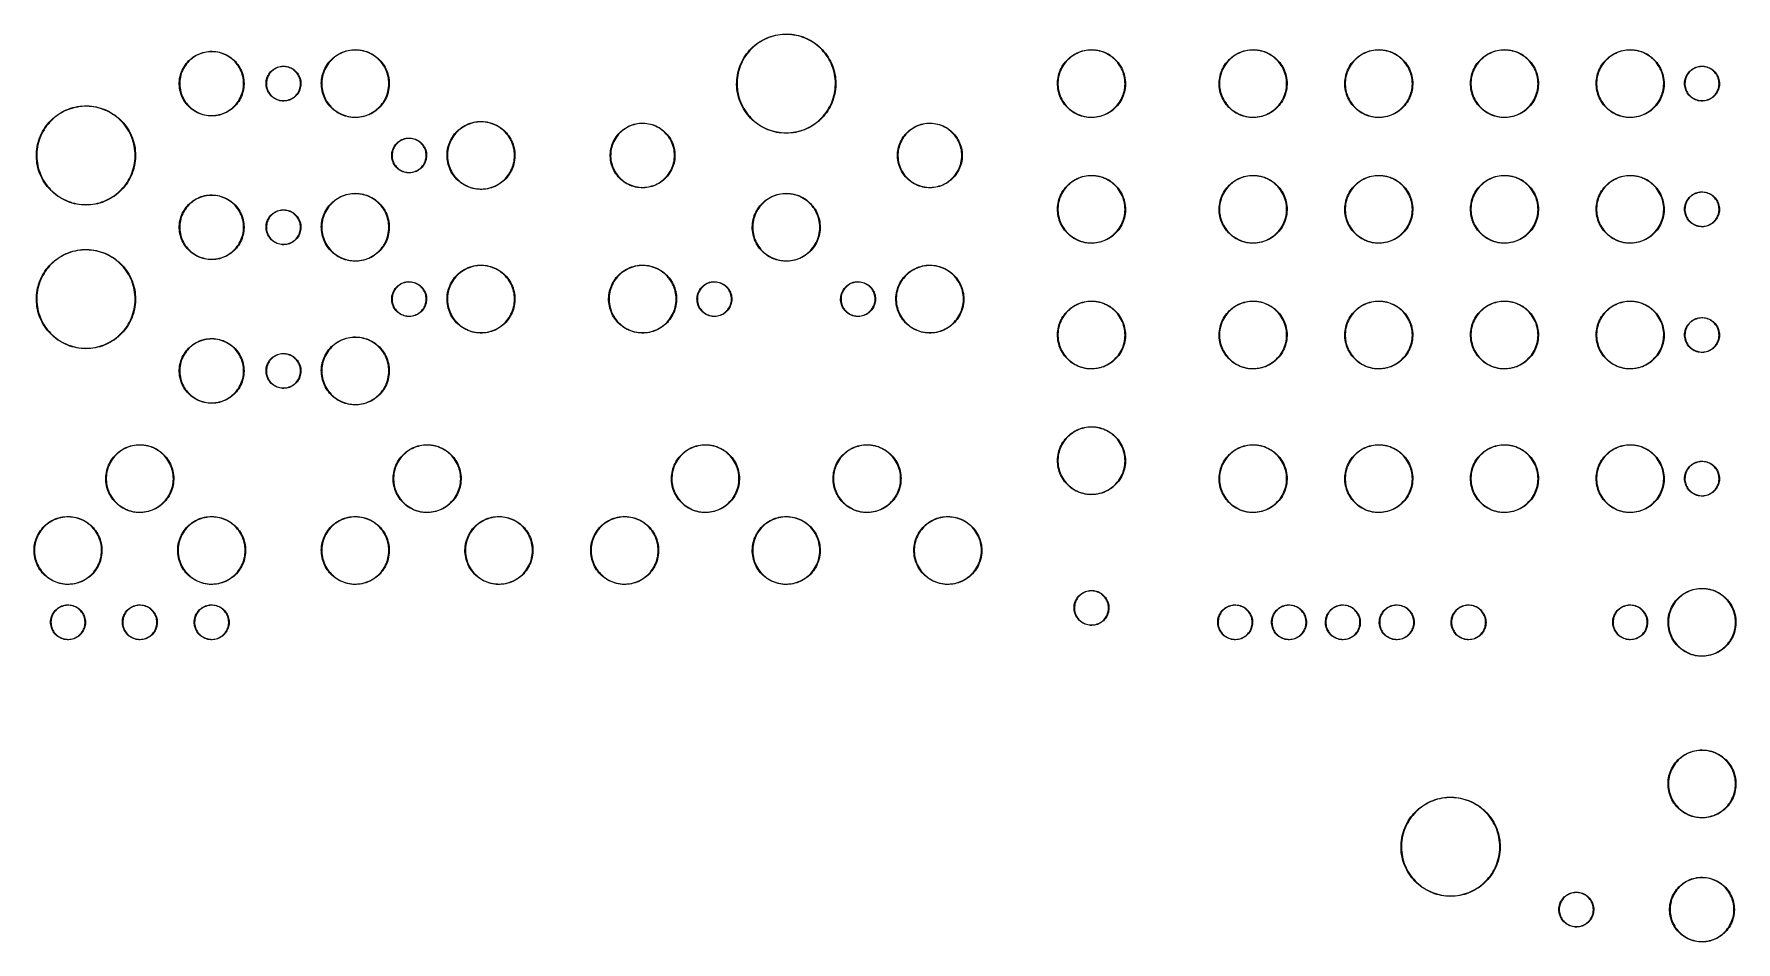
# Model space of a CAD drawing. Extents: x 5.4 to 29.1, y -15.8 to -3.1.
import ezdxf

# ---------------------------------------------------------------- set-up
doc = ezdxf.new("R2010")
doc.units = 0
doc.header["$MEASUREMENT"] = 0
doc.layers.add('BLACK', color=7, linetype='CONTINUOUS')

msp = doc.modelspace()

# ---------------------------------------------------------------- linework, layer by layer
at = {"layer": 'BLACK', "linetype": 'CONTINUOUS'}
for p, q in [((15.3893, -3.33532), (15.4118, -3.31178)), ((15.4158, -3.31581), (15.3935, -3.33916)), ((15.4118, -3.31178), (15.4353, -3.28932)), ((15.4392, -3.29354), (15.4158, -3.31581)), ((15.4353, -3.28932), (15.4599, -3.268)), ((15.4635, -3.2724), (15.4392, -3.29354)), ((15.4599, -3.268), (15.4854, -3.24786)), ((15.4889, -3.25242), (15.4635, -3.2724)), ((15.4854, -3.24786), (15.5119, -3.22894)), ((15.5151, -3.23366), (15.4889, -3.25242)), ((15.5119, -3.22894), (15.5392, -3.21129)), ((15.5422, -3.21616), (15.5151, -3.23366)), ((15.5392, -3.21129), (15.5674, -3.19495)), ((15.5701, -3.19996), (15.5422, -3.21616)), ((15.5674, -3.19495), (15.5962, -3.17995)), ((15.5988, -3.18508), (15.5701, -3.19996)), ((15.5962, -3.17995), (15.6258, -3.16633)), ((15.6281, -3.17158), (15.5988, -3.18508)), ((15.6258, -3.16633), (15.6559, -3.15412)), ((15.658, -3.15946), (15.6281, -3.17158)), ((15.6559, -3.15412), (15.6866, -3.14334)), ((15.6884, -3.14877), (15.658, -3.15946)), ((15.6866, -3.14334), (15.7178, -3.13402)), ((15.7193, -3.13953), (15.6884, -3.14877)), ((15.7178, -3.13402), (15.7494, -3.12618)), ((15.7506, -3.13175), (15.7193, -3.13953)), ((15.7494, -3.12618), (15.7813, -3.11983)), ((15.7823, -3.12546), (15.7506, -3.13175)), ((15.7813, -3.11983), (15.8135, -3.11499)), ((15.8142, -3.12066), (15.7823, -3.12546)), ((15.8135, -3.11499), (15.8458, -3.11168)), ((15.8463, -3.11737), (15.8142, -3.12066)), ((15.8458, -3.11168), (15.8783, -3.10989)), ((15.8785, -3.1156), (15.8463, -3.11737)), ((15.8783, -3.10989), (15.9108, -3.10963)), ((15.9108, -3.11534), (15.8785, -3.1156)), ((15.9108, -3.10963), (15.9434, -3.11091)), ((15.943, -3.11661), (15.9108, -3.11534)), ((15.9751, -3.11939), (15.943, -3.11661)), ((15.9434, -3.11091), (15.9758, -3.11372)), ((16.0071, -3.12369), (15.9751, -3.11939)), ((15.9758, -3.11372), (16.008, -3.11805)), ((16.0389, -3.12949), (16.0071, -3.12369)), ((16.008, -3.11805), (16.04, -3.12389)), ((16.0703, -3.13677), (16.0389, -3.12949)), ((16.04, -3.12389), (16.0717, -3.13124)), ((16.1013, -3.14553), (16.0703, -3.13677)), ((16.0717, -3.13124), (16.103, -3.14007)), ((16.1319, -3.15574), (16.1013, -3.14553)), ((16.103, -3.14007), (16.1339, -3.15037)), ((16.162, -3.16738), (16.1319, -3.15574)), ((16.1339, -3.15037), (16.1642, -3.1621)), ((16.1915, -3.18043), (16.162, -3.16738)), ((16.1642, -3.1621), (16.194, -3.17526)), ((16.2204, -3.19485), (16.1915, -3.18043)), ((16.194, -3.17526), (16.2231, -3.1898)), ((16.2486, -3.21061), (16.2204, -3.19485)), ((16.2231, -3.1898), (16.2515, -3.2057)), ((16.2759, -3.22769), (16.2486, -3.21061)), ((16.2515, -3.2057), (16.2791, -3.22291)), ((16.3025, -3.24603), (16.2759, -3.22769)), ((16.2791, -3.22291), (16.3058, -3.24141)), ((16.3281, -3.26561), (16.3025, -3.24603)), ((16.3058, -3.24141), (16.3317, -3.26115)), ((16.3528, -3.28637), (16.3281, -3.26561)), ((16.3317, -3.26115), (16.3566, -3.28208)), ((16.3765, -3.30827), (16.3528, -3.28637)), ((16.3566, -3.28208), (16.3805, -3.30417)), ((16.3992, -3.33126), (16.3765, -3.30827)), ((16.3805, -3.30417), (16.4033, -3.32735)), ((7.51593, -3.56464), (7.53011, -3.54292)), ((7.5348, -3.54618), (7.52079, -3.56762)), ((7.53011, -3.54292), (7.54552, -3.52205)), ((7.55002, -3.52558), (7.5348, -3.54618)), ((7.54552, -3.52205), (7.56211, -3.50211)), ((7.56639, -3.50589), (7.55002, -3.52558)), ((7.56211, -3.50211), (7.57982, -3.48315)), ((7.58388, -3.48717), (7.56639, -3.50589)), ((7.57982, -3.48315), (7.59859, -3.46525)), ((7.60241, -3.46949), (7.58388, -3.48717)), ((7.59859, -3.46525), (7.61836, -3.44845)), ((7.62193, -3.45291), (7.60241, -3.46949)), ((7.61836, -3.44845), (7.63906, -3.43282)), ((7.64237, -3.43748), (7.62193, -3.45291)), ((7.63906, -3.43282), (7.66063, -3.41841)), ((7.66366, -3.42325), (7.64237, -3.43748)), ((7.66063, -3.41841), (7.68299, -3.40527)), ((7.68574, -3.41027), (7.66366, -3.42325)), ((7.68299, -3.40527), (7.70608, -3.39343)), ((7.70853, -3.39858), (7.68574, -3.41027)), ((7.70608, -3.39343), (7.7298, -3.38294)), ((7.73196, -3.38823), (7.70853, -3.39858)), ((7.7298, -3.38294), (7.75409, -3.37383)), ((7.75594, -3.37924), (7.73196, -3.38823)), ((7.75409, -3.37383), (7.77886, -3.36614)), ((7.7804, -3.37164), (7.75594, -3.37924)), ((7.77886, -3.36614), (7.80404, -3.35989)), ((7.80526, -3.36547), (7.7804, -3.37164)), ((7.80404, -3.35989), (7.82953, -3.35509)), ((7.83043, -3.36073), (7.80526, -3.36547)), ((7.82953, -3.35509), (7.85526, -3.35177)), ((7.85583, -3.35746), (7.83043, -3.36073)), ((7.85526, -3.35177), (7.88114, -3.34994)), ((7.88138, -3.35565), (7.85583, -3.35746)), ((7.88114, -3.34994), (7.90708, -3.3496)), ((7.90699, -3.35531), (7.88138, -3.35565)), ((7.93257, -3.35645), (7.90699, -3.35531)), ((7.90708, -3.3496), (7.93299, -3.35076)), ((7.95805, -3.35906), (7.93257, -3.35645)), ((7.93299, -3.35076), (7.9588, -3.3534)), ((7.98334, -3.36314), (7.95805, -3.35906)), ((7.9588, -3.3534), (7.98441, -3.35753)), ((8.00835, -3.36866), (7.98334, -3.36314)), ((7.98441, -3.35753), (8.00974, -3.36312)), ((8.033, -3.37561), (8.00835, -3.36866)), ((8.00974, -3.36312), (8.0347, -3.37016)), ((8.05721, -3.38397), (8.033, -3.37561)), ((8.0347, -3.37016), (8.05922, -3.37863)), ((8.08089, -3.39371), (8.05721, -3.38397)), ((8.05922, -3.37863), (8.08322, -3.38849)), ((8.10398, -3.40479), (8.08089, -3.39371)), ((8.08322, -3.38849), (8.1066, -3.39972)), ((8.12639, -3.41719), (8.10398, -3.40479)), ((8.1066, -3.39972), (8.1293, -3.41228)), ((8.14805, -3.43086), (8.12639, -3.41719)), ((8.1293, -3.41228), (8.15124, -3.42612)), ((8.16889, -3.44575), (8.14805, -3.43086)), ((8.15124, -3.42612), (8.17234, -3.4412)), ((8.18884, -3.46182), (8.16889, -3.44575)), ((8.17234, -3.4412), (8.19255, -3.45747)), ((8.20783, -3.479), (8.18884, -3.46182)), ((8.19255, -3.45747), (8.21178, -3.47488)), ((8.22579, -3.49725), (8.20783, -3.479)), ((8.21178, -3.47488), (8.22998, -3.49337)), ((8.24268, -3.51651), (8.22579, -3.49725)), ((8.22998, -3.49337), (8.24708, -3.51287)), ((8.25843, -3.53671), (8.24268, -3.51651)), ((8.24708, -3.51287), (8.26303, -3.53333)), ((8.27299, -3.55778), (8.25843, -3.53671)), ((8.26303, -3.53333), (8.27778, -3.55467)), ((9.48877, -3.56639), (9.50245, -3.5438)), ((9.51632, -3.53334), (9.50161, -3.55587)), ((9.50245, -3.5438), (9.51737, -3.52201)), ((9.53231, -3.51169), (9.51632, -3.53334)), ((9.51737, -3.52201), (9.53349, -3.50108)), ((9.54951, -3.49101), (9.53231, -3.51169)), ((9.53349, -3.50108), (9.55075, -3.48109)), ((9.56788, -3.47134), (9.54951, -3.49101)), ((9.55075, -3.48109), (9.56909, -3.46209)), ((9.58735, -3.45277), (9.56788, -3.47134)), ((9.56909, -3.46209), (9.58847, -3.44414)), ((9.60786, -3.43535), (9.58735, -3.45277)), ((9.58847, -3.44414), (9.60882, -3.42731)), ((9.62933, -3.41914), (9.60786, -3.43535)), ((9.60882, -3.42731), (9.63008, -3.41164)), ((9.65171, -3.40419), (9.62933, -3.41914)), ((9.63008, -3.41164), (9.65218, -3.39717)), ((9.6749, -3.39055), (9.65171, -3.40419)), ((9.65218, -3.39717), (9.67505, -3.38397)), ((9.69885, -3.37827), (9.6749, -3.39055)), ((9.67505, -3.38397), (9.69863, -3.37206)), ((9.69863, -3.37206), (9.72283, -3.36149)), ((9.72346, -3.36739), (9.69885, -3.37827)), ((9.72283, -3.36149), (9.74758, -3.35228)), ((9.74865, -3.35795), (9.72346, -3.36739)), ((9.74758, -3.35228), (9.77281, -3.34447)), ((9.77435, -3.34997), (9.74865, -3.35795)), ((9.77281, -3.34447), (9.79844, -3.33808)), ((9.80046, -3.34348), (9.77435, -3.34997)), ((9.79844, -3.33808), (9.82438, -3.33313)), ((9.82691, -3.33851), (9.80046, -3.34348)), ((9.82438, -3.33313), (9.85056, -3.32964)), ((9.85359, -3.33507), (9.82691, -3.33851)), ((9.85056, -3.32964), (9.8769, -3.32761)), ((9.88043, -3.33316), (9.85359, -3.33507)), ((9.8769, -3.32761), (9.9033, -3.32706)), ((9.90734, -3.33281), (9.88043, -3.33316)), ((9.9033, -3.32706), (9.9297, -3.32798)), ((9.93422, -3.33401), (9.90734, -3.33281)), ((9.9297, -3.32798), (9.956, -3.33037)), ((9.96099, -3.33675), (9.93422, -3.33401)), ((9.956, -3.33037), (9.98213, -3.33423)), ((9.98755, -3.34103), (9.96099, -3.33675)), ((9.98213, -3.33423), (10.008, -3.33954)), ((10.0138, -3.34683), (9.98755, -3.34103)), ((10.008, -3.33954), (10.0335, -3.34629)), ((10.0397, -3.35414), (10.0138, -3.34683)), ((10.0335, -3.34629), (10.0587, -3.35445)), ((10.0652, -3.36292), (10.0397, -3.35414)), ((10.0587, -3.35445), (10.0833, -3.364)), ((10.09, -3.37315), (10.0652, -3.36292)), ((10.0833, -3.364), (10.1073, -3.37491)), ((10.1143, -3.3848), (10.09, -3.37315)), ((10.1073, -3.37491), (10.1307, -3.38715)), ((10.1378, -3.39782), (10.1143, -3.3848)), ((10.1307, -3.38715), (10.1534, -3.40067)), ((10.1606, -3.41218), (10.1378, -3.39782)), ((10.1534, -3.40067), (10.1753, -3.41544)), ((10.1825, -3.42783), (10.1606, -3.41218)), ((10.1753, -3.41544), (10.1964, -3.43141)), ((10.2035, -3.4447), (10.1825, -3.42783)), ((10.1964, -3.43141), (10.2165, -3.44853)), ((10.2234, -3.46276), (10.2035, -3.4447)), ((10.2165, -3.44853), (10.2356, -3.46674)), ((10.2423, -3.48194), (10.2234, -3.46276)), ((10.2356, -3.46674), (10.2537, -3.48599)), ((10.26, -3.50217), (10.2423, -3.48194)), ((10.2537, -3.48599), (10.2706, -3.50623)), ((10.2766, -3.52338), (10.26, -3.50217)), ((10.2706, -3.50623), (10.2865, -3.52737)), ((10.2919, -3.54552), (10.2766, -3.52338)), ((10.2865, -3.52737), (10.3011, -3.54937)), ((10.3059, -3.5685), (10.2919, -3.54552)), ((10.3011, -3.54937), (10.3145, -3.57215)), ((15.2541, -3.55594), (15.2663, -3.52579)), ((15.2716, -3.52806), (15.2595, -3.55796)), ((15.2663, -3.52579), (15.28, -3.49624)), ((15.2851, -3.49876), (15.2716, -3.52806)), ((15.28, -3.49624), (15.295, -3.46737)), ((15.3, -3.47012), (15.2851, -3.49876)), ((15.295, -3.46737), (15.3113, -3.43924)), ((15.3162, -3.44222), (15.3, -3.47012)), ((15.3113, -3.43924), (15.3289, -3.41191)), ((15.3337, -3.41512), (15.3162, -3.44222)), ((15.3289, -3.41191), (15.3479, -3.38544)), ((15.3524, -3.38887), (15.3337, -3.41512)), ((15.3479, -3.38544), (15.368, -3.35989)), ((15.3724, -3.36353), (15.3524, -3.38887)), ((15.368, -3.35989), (15.3893, -3.33532)), ((15.3935, -3.33916), (15.3724, -3.36353)), ((16.4207, -3.3553), (16.3992, -3.33126)), ((16.4033, -3.32735), (16.425, -3.35159)), ((16.4411, -3.38032), (16.4207, -3.3553)), ((16.425, -3.35159), (16.4456, -3.37682)), ((16.4602, -3.40627), (16.4411, -3.38032)), ((16.4456, -3.37682), (16.4649, -3.40299)), ((16.4781, -3.4331), (16.4602, -3.40627)), ((16.4649, -3.40299), (16.483, -3.43004)), ((16.4948, -3.46074), (16.4781, -3.4331)), ((16.483, -3.43004), (16.4997, -3.45791)), ((16.5101, -3.48913), (16.4948, -3.46074)), ((16.4997, -3.45791), (16.5152, -3.48654)), ((16.5241, -3.51822), (16.5101, -3.48913)), ((16.5152, -3.48654), (16.5293, -3.51587)), ((16.5367, -3.54793), (16.5241, -3.51822)), ((16.5293, -3.51587), (16.542, -3.54583)), ((16.5478, -3.5782), (16.5367, -3.54793)), ((16.542, -3.54583), (16.5532, -3.57635)), ((19.7388, -3.56639), (19.7525, -3.5438)), ((19.7663, -3.53334), (19.7516, -3.55587)), ((19.7525, -3.5438), (19.7674, -3.52201)), ((19.7823, -3.51169), (19.7663, -3.53334)), ((19.7674, -3.52201), (19.7835, -3.50108)), ((19.7995, -3.49101), (19.7823, -3.51169)), ((19.7835, -3.50108), (19.8007, -3.48109)), ((19.8179, -3.47134), (19.7995, -3.49101)), ((19.8007, -3.48109), (19.8191, -3.46209)), ((19.8374, -3.45277), (19.8179, -3.47134)), ((19.8191, -3.46209), (19.8385, -3.44414)), ((19.8579, -3.43535), (19.8374, -3.45277)), ((19.8385, -3.44414), (19.8588, -3.42731)), ((19.8793, -3.41914), (19.8579, -3.43535)), ((19.8588, -3.42731), (19.8801, -3.41164)), ((19.9017, -3.40419), (19.8793, -3.41914)), ((19.8801, -3.41164), (19.9022, -3.39717)), ((19.9249, -3.39055), (19.9017, -3.40419)), ((19.9022, -3.39717), (19.9251, -3.38397)), ((19.9488, -3.37827), (19.9249, -3.39055)), ((19.9251, -3.38397), (19.9486, -3.37206)), ((19.9486, -3.37206), (19.9728, -3.36149)), ((19.9735, -3.36739), (19.9488, -3.37827)), ((19.9728, -3.36149), (19.9976, -3.35228)), ((19.9987, -3.35795), (19.9735, -3.36739)), ((19.9976, -3.35228), (20.0228, -3.34447)), ((20.0243, -3.34997), (19.9987, -3.35795)), ((20.0228, -3.34447), (20.0484, -3.33808)), ((20.0505, -3.34348), (20.0243, -3.34997)), ((20.0484, -3.33808), (20.0744, -3.33313)), ((20.0769, -3.33851), (20.0505, -3.34348)), ((20.0744, -3.33313), (20.1006, -3.32964)), ((20.1036, -3.33507), (20.0769, -3.33851)), ((20.1006, -3.32964), (20.1269, -3.32761)), ((20.1304, -3.33316), (20.1036, -3.33507)), ((20.1269, -3.32761), (20.1533, -3.32706)), ((20.1573, -3.33281), (20.1304, -3.33316)), ((20.1533, -3.32706), (20.1797, -3.32798)), ((20.1842, -3.33401), (20.1573, -3.33281)), ((20.1797, -3.32798), (20.206, -3.33037)), ((20.211, -3.33675), (20.1842, -3.33401)), ((20.206, -3.33037), (20.2321, -3.33423)), ((20.2376, -3.34103), (20.211, -3.33675)), ((20.2321, -3.33423), (20.258, -3.33954)), ((20.2638, -3.34683), (20.2376, -3.34103)), ((20.258, -3.33954), (20.2835, -3.34629)), ((20.2897, -3.35414), (20.2638, -3.34683)), ((20.2835, -3.34629), (20.3087, -3.35445)), ((20.3152, -3.36292), (20.2897, -3.35414)), ((20.3087, -3.35445), (20.3333, -3.364)), ((20.34, -3.37315), (20.3152, -3.36292)), ((20.3333, -3.364), (20.3573, -3.37491)), ((20.3643, -3.3848), (20.34, -3.37315)), ((20.3573, -3.37491), (20.3807, -3.38715)), ((20.3878, -3.39782), (20.3643, -3.3848)), ((20.3807, -3.38715), (20.4034, -3.40067)), ((20.4106, -3.41218), (20.3878, -3.39782)), ((20.4034, -3.40067), (20.4253, -3.41544)), ((20.4325, -3.42783), (20.4106, -3.41218)), ((20.4253, -3.41544), (20.4464, -3.43141)), ((20.4535, -3.4447), (20.4325, -3.42783)), ((20.4464, -3.43141), (20.4665, -3.44853)), ((20.4734, -3.46276), (20.4535, -3.4447)), ((20.4665, -3.44853), (20.4856, -3.46674)), ((20.4923, -3.48194), (20.4734, -3.46276)), ((20.4856, -3.46674), (20.5037, -3.48599)), ((20.51, -3.50217), (20.4923, -3.48194)), ((20.5037, -3.48599), (20.5206, -3.50623)), ((20.5266, -3.52338), (20.51, -3.50217)), ((20.5206, -3.50623), (20.5365, -3.52737)), ((20.5419, -3.54552), (20.5266, -3.52338)), ((20.5365, -3.52737), (20.5511, -3.54937)), ((20.5559, -3.5685), (20.5419, -3.54552)), ((20.5511, -3.54937), (20.5645, -3.57215)), ((21.9888, -3.56639), (22.0025, -3.5438)), ((22.0163, -3.53334), (22.0016, -3.55587)), ((22.0025, -3.5438), (22.0174, -3.52201)), ((22.0323, -3.51169), (22.0163, -3.53334)), ((22.0174, -3.52201), (22.0335, -3.50108)), ((22.0495, -3.49101), (22.0323, -3.51169)), ((22.0335, -3.50108), (22.0507, -3.48109)), ((22.0679, -3.47134), (22.0495, -3.49101)), ((22.0507, -3.48109), (22.0691, -3.46209)), ((22.0874, -3.45277), (22.0679, -3.47134)), ((22.0691, -3.46209), (22.0885, -3.44414)), ((22.1079, -3.43535), (22.0874, -3.45277)), ((22.0885, -3.44414), (22.1088, -3.42731)), ((22.1293, -3.41914), (22.1079, -3.43535)), ((22.1088, -3.42731), (22.1301, -3.41164)), ((22.1517, -3.40419), (22.1293, -3.41914)), ((22.1301, -3.41164), (22.1522, -3.39717)), ((22.1749, -3.39055), (22.1517, -3.40419)), ((22.1522, -3.39717), (22.1751, -3.38397)), ((22.1988, -3.37827), (22.1749, -3.39055)), ((22.1751, -3.38397), (22.1986, -3.37206)), ((22.1986, -3.37206), (22.2228, -3.36149)), ((22.2235, -3.36739), (22.1988, -3.37827)), ((22.2228, -3.36149), (22.2476, -3.35228)), ((22.2487, -3.35795), (22.2235, -3.36739)), ((22.2476, -3.35228), (22.2728, -3.34447)), ((22.2743, -3.34997), (22.2487, -3.35795)), ((22.2728, -3.34447), (22.2984, -3.33808)), ((22.3005, -3.34348), (22.2743, -3.34997)), ((22.2984, -3.33808), (22.3244, -3.33313)), ((22.3269, -3.33851), (22.3005, -3.34348)), ((22.3244, -3.33313), (22.3506, -3.32964)), ((22.3536, -3.33507), (22.3269, -3.33851)), ((22.3506, -3.32964), (22.3769, -3.32761)), ((22.3804, -3.33316), (22.3536, -3.33507)), ((22.3769, -3.32761), (22.4033, -3.32706)), ((22.4073, -3.33281), (22.3804, -3.33316)), ((22.4033, -3.32706), (22.4297, -3.32798)), ((22.4342, -3.33401), (22.4073, -3.33281)), ((22.4297, -3.32798), (22.456, -3.33037)), ((22.461, -3.33675), (22.4342, -3.33401)), ((22.456, -3.33037), (22.4821, -3.33423)), ((22.4876, -3.34103), (22.461, -3.33675)), ((22.4821, -3.33423), (22.508, -3.33954)), ((22.5138, -3.34683), (22.4876, -3.34103)), ((22.508, -3.33954), (22.5335, -3.34629)), ((22.5397, -3.35414), (22.5138, -3.34683)), ((22.5335, -3.34629), (22.5587, -3.35445)), ((22.5652, -3.36292), (22.5397, -3.35414)), ((22.5587, -3.35445), (22.5833, -3.364)), ((22.59, -3.37315), (22.5652, -3.36292)), ((22.5833, -3.364), (22.6073, -3.37491)), ((22.6143, -3.3848), (22.59, -3.37315)), ((22.6073, -3.37491), (22.6307, -3.38715)), ((22.6378, -3.39782), (22.6143, -3.3848)), ((22.6307, -3.38715), (22.6534, -3.40067)), ((22.6606, -3.41218), (22.6378, -3.39782)), ((22.6534, -3.40067), (22.6753, -3.41544)), ((22.6825, -3.42783), (22.6606, -3.41218)), ((22.6753, -3.41544), (22.6964, -3.43141)), ((22.7035, -3.4447), (22.6825, -3.42783)), ((22.6964, -3.43141), (22.7165, -3.44853)), ((22.7234, -3.46276), (22.7035, -3.4447)), ((22.7165, -3.44853), (22.7356, -3.46674)), ((22.7423, -3.48194), (22.7234, -3.46276)), ((22.7356, -3.46674), (22.7537, -3.48599)), ((22.76, -3.50217), (22.7423, -3.48194)), ((22.7537, -3.48599), (22.7706, -3.50623)), ((22.7766, -3.52338), (22.76, -3.50217)), ((22.7706, -3.50623), (22.7865, -3.52737)), ((22.7919, -3.54552), (22.7766, -3.52338)), ((22.7865, -3.52737), (22.8011, -3.54937)), ((22.8059, -3.5685), (22.7919, -3.54552)), ((22.8011, -3.54937), (22.8145, -3.57215)), ((23.7388, -3.56639), (23.7525, -3.5438)), ((23.7663, -3.53334), (23.7516, -3.55587)), ((23.7525, -3.5438), (23.7674, -3.52201)), ((23.7823, -3.51169), (23.7663, -3.53334)), ((23.7674, -3.52201), (23.7835, -3.50108)), ((23.7995, -3.49101), (23.7823, -3.51169)), ((23.7835, -3.50108), (23.8007, -3.48109)), ((23.8179, -3.47134), (23.7995, -3.49101)), ((23.8007, -3.48109), (23.8191, -3.46209)), ((23.8374, -3.45277), (23.8179, -3.47134)), ((23.8191, -3.46209), (23.8385, -3.44414)), ((23.8579, -3.43535), (23.8374, -3.45277)), ((23.8385, -3.44414), (23.8588, -3.42731)), ((23.8793, -3.41914), (23.8579, -3.43535)), ((23.8588, -3.42731), (23.8801, -3.41164)), ((23.9017, -3.40419), (23.8793, -3.41914)), ((23.8801, -3.41164), (23.9022, -3.39717)), ((23.9249, -3.39055), (23.9017, -3.40419)), ((23.9022, -3.39717), (23.9251, -3.38397)), ((23.9488, -3.37827), (23.9249, -3.39055)), ((23.9251, -3.38397), (23.9486, -3.37206)), ((23.9486, -3.37206), (23.9728, -3.36149)), ((23.9735, -3.36739), (23.9488, -3.37827)), ((23.9728, -3.36149), (23.9976, -3.35228)), ((23.9987, -3.35795), (23.9735, -3.36739)), ((23.9976, -3.35228), (24.0228, -3.34447)), ((24.0243, -3.34997), (23.9987, -3.35795)), ((24.0228, -3.34447), (24.0484, -3.33808)), ((24.0505, -3.34348), (24.0243, -3.34997)), ((24.0484, -3.33808), (24.0744, -3.33313)), ((24.0769, -3.33851), (24.0505, -3.34348)), ((24.0744, -3.33313), (24.1006, -3.32964)), ((24.1036, -3.33507), (24.0769, -3.33851)), ((24.1006, -3.32964), (24.1269, -3.32761)), ((24.1304, -3.33316), (24.1036, -3.33507)), ((24.1269, -3.32761), (24.1533, -3.32706)), ((24.1573, -3.33281), (24.1304, -3.33316)), ((24.1533, -3.32706), (24.1797, -3.32798)), ((24.1842, -3.33401), (24.1573, -3.33281)), ((24.1797, -3.32798), (24.206, -3.33037)), ((24.211, -3.33675), (24.1842, -3.33401)), ((24.206, -3.33037), (24.2321, -3.33423)), ((24.2376, -3.34103), (24.211, -3.33675)), ((24.2321, -3.33423), (24.258, -3.33954)), ((24.2638, -3.34683), (24.2376, -3.34103)), ((24.258, -3.33954), (24.2835, -3.34629)), ((24.2897, -3.35414), (24.2638, -3.34683)), ((24.2835, -3.34629), (24.3087, -3.35445)), ((24.3152, -3.36292), (24.2897, -3.35414)), ((24.3087, -3.35445), (24.3333, -3.364)), ((24.34, -3.37315), (24.3152, -3.36292)), ((24.3333, -3.364), (24.3573, -3.37491)), ((24.3643, -3.3848), (24.34, -3.37315)), ((24.3573, -3.37491), (24.3807, -3.38715)), ((24.3878, -3.39782), (24.3643, -3.3848)), ((24.3807, -3.38715), (24.4034, -3.40067)), ((24.4106, -3.41218), (24.3878, -3.39782)), ((24.4034, -3.40067), (24.4253, -3.41544)), ((24.4325, -3.42783), (24.4106, -3.41218)), ((24.4253, -3.41544), (24.4464, -3.43141)), ((24.4535, -3.4447), (24.4325, -3.42783)), ((24.4464, -3.43141), (24.4665, -3.44853)), ((24.4734, -3.46276), (24.4535, -3.4447)), ((24.4665, -3.44853), (24.4856, -3.46674)), ((24.4923, -3.48194), (24.4734, -3.46276)), ((24.4856, -3.46674), (24.5037, -3.48599)), ((24.51, -3.50217), (24.4923, -3.48194)), ((24.5037, -3.48599), (24.5206, -3.50623)), ((24.5266, -3.52338), (24.51, -3.50217)), ((24.5206, -3.50623), (24.5365, -3.52737)), ((24.5419, -3.54552), (24.5266, -3.52338)), ((24.5365, -3.52737), (24.5511, -3.54937)), ((24.5559, -3.5685), (24.5419, -3.54552)), ((24.5511, -3.54937), (24.5645, -3.57215)), ((25.4888, -3.56639), (25.5025, -3.5438)), ((25.5163, -3.53334), (25.5016, -3.55587)), ((25.5025, -3.5438), (25.5174, -3.52201)), ((25.5323, -3.51169), (25.5163, -3.53334)), ((25.5174, -3.52201), (25.5335, -3.50108)), ((25.5495, -3.49101), (25.5323, -3.51169)), ((25.5335, -3.50108), (25.5507, -3.48109)), ((25.5679, -3.47134), (25.5495, -3.49101)), ((25.5507, -3.48109), (25.5691, -3.46209)), ((25.5874, -3.45277), (25.5679, -3.47134)), ((25.5691, -3.46209), (25.5885, -3.44414)), ((25.6079, -3.43535), (25.5874, -3.45277)), ((25.5885, -3.44414), (25.6088, -3.42731)), ((25.6293, -3.41914), (25.6079, -3.43535)), ((25.6088, -3.42731), (25.6301, -3.41164)), ((25.6517, -3.40419), (25.6293, -3.41914)), ((25.6301, -3.41164), (25.6522, -3.39717)), ((25.6749, -3.39055), (25.6517, -3.40419)), ((25.6522, -3.39717), (25.6751, -3.38397)), ((25.6988, -3.37827), (25.6749, -3.39055)), ((25.6751, -3.38397), (25.6986, -3.37206)), ((25.6986, -3.37206), (25.7228, -3.36149)), ((25.7235, -3.36739), (25.6988, -3.37827)), ((25.7228, -3.36149), (25.7476, -3.35228)), ((25.7487, -3.35795), (25.7235, -3.36739)), ((25.7476, -3.35228), (25.7728, -3.34447)), ((25.7743, -3.34997), (25.7487, -3.35795)), ((25.7728, -3.34447), (25.7984, -3.33808)), ((25.8005, -3.34348), (25.7743, -3.34997)), ((25.7984, -3.33808), (25.8244, -3.33313)), ((25.8269, -3.33851), (25.8005, -3.34348)), ((25.8244, -3.33313), (25.8506, -3.32964)), ((25.8536, -3.33507), (25.8269, -3.33851)), ((25.8506, -3.32964), (25.8769, -3.32761)), ((25.8804, -3.33316), (25.8536, -3.33507)), ((25.8769, -3.32761), (25.9033, -3.32706)), ((25.9073, -3.33281), (25.8804, -3.33316)), ((25.9033, -3.32706), (25.9297, -3.32798)), ((25.9342, -3.33401), (25.9073, -3.33281)), ((25.9297, -3.32798), (25.956, -3.33037)), ((25.961, -3.33675), (25.9342, -3.33401)), ((25.956, -3.33037), (25.9821, -3.33423)), ((25.9876, -3.34103), (25.961, -3.33675)), ((25.9821, -3.33423), (26.008, -3.33954)), ((26.0138, -3.34683), (25.9876, -3.34103)), ((26.008, -3.33954), (26.0335, -3.34629)), ((26.0397, -3.35414), (26.0138, -3.34683)), ((26.0335, -3.34629), (26.0587, -3.35445)), ((26.0652, -3.36292), (26.0397, -3.35414)), ((26.0587, -3.35445), (26.0833, -3.364)), ((26.09, -3.37315), (26.0652, -3.36292)), ((26.0833, -3.364), (26.1073, -3.37491)), ((26.1143, -3.3848), (26.09, -3.37315)), ((26.1073, -3.37491), (26.1307, -3.38715)), ((26.1378, -3.39782), (26.1143, -3.3848)), ((26.1307, -3.38715), (26.1534, -3.40067)), ((26.1606, -3.41218), (26.1378, -3.39782)), ((26.1534, -3.40067), (26.1753, -3.41544)), ((26.1825, -3.42783), (26.1606, -3.41218)), ((26.1753, -3.41544), (26.1964, -3.43141)), ((26.2035, -3.4447), (26.1825, -3.42783)), ((26.1964, -3.43141), (26.2165, -3.44853)), ((26.2234, -3.46276), (26.2035, -3.4447)), ((26.2165, -3.44853), (26.2356, -3.46674)), ((26.2423, -3.48194), (26.2234, -3.46276)), ((26.2356, -3.46674), (26.2537, -3.48599)), ((26.26, -3.50217), (26.2423, -3.48194)), ((26.2537, -3.48599), (26.2706, -3.50623)), ((26.2766, -3.52338), (26.26, -3.50217)), ((26.2706, -3.50623), (26.2865, -3.52737)), ((26.2919, -3.54552), (26.2766, -3.52338)), ((26.2865, -3.52737), (26.3011, -3.54937)), ((26.3059, -3.5685), (26.2919, -3.54552)), ((26.3011, -3.54937), (26.3145, -3.57215)), ((27.2388, -3.56639), (27.2525, -3.5438)), ((27.2663, -3.53334), (27.2516, -3.55587)), ((27.2525, -3.5438), (27.2674, -3.52201)), ((27.2823, -3.51169), (27.2663, -3.53334)), ((27.2674, -3.52201), (27.2835, -3.50108)), ((27.2995, -3.49101), (27.2823, -3.51169)), ((27.2835, -3.50108), (27.3007, -3.48109)), ((27.3179, -3.47134), (27.2995, -3.49101)), ((27.3007, -3.48109), (27.3191, -3.46209)), ((27.3374, -3.45277), (27.3179, -3.47134)), ((27.3191, -3.46209), (27.3385, -3.44414)), ((27.3579, -3.43535), (27.3374, -3.45277)), ((27.3385, -3.44414), (27.3588, -3.42731)), ((27.3793, -3.41914), (27.3579, -3.43535)), ((27.3588, -3.42731), (27.3801, -3.41164)), ((27.4017, -3.40419), (27.3793, -3.41914)), ((27.3801, -3.41164), (27.4022, -3.39717)), ((27.4249, -3.39055), (27.4017, -3.40419)), ((27.4022, -3.39717), (27.4251, -3.38397)), ((27.4488, -3.37827), (27.4249, -3.39055)), ((27.4251, -3.38397), (27.4486, -3.37206)), ((27.4486, -3.37206), (27.4728, -3.36149)), ((27.4735, -3.36739), (27.4488, -3.37827)), ((27.4728, -3.36149), (27.4976, -3.35228)), ((27.4987, -3.35795), (27.4735, -3.36739)), ((27.4976, -3.35228), (27.5228, -3.34447)), ((27.5243, -3.34997), (27.4987, -3.35795)), ((27.5228, -3.34447), (27.5484, -3.33808)), ((27.5505, -3.34348), (27.5243, -3.34997)), ((27.5484, -3.33808), (27.5744, -3.33313)), ((27.5769, -3.33851), (27.5505, -3.34348)), ((27.5744, -3.33313), (27.6006, -3.32964)), ((27.6036, -3.33507), (27.5769, -3.33851)), ((27.6006, -3.32964), (27.6269, -3.32761)), ((27.6304, -3.33316), (27.6036, -3.33507)), ((27.6269, -3.32761), (27.6533, -3.32706)), ((27.6573, -3.33281), (27.6304, -3.33316)), ((27.6533, -3.32706), (27.6797, -3.32798)), ((27.6842, -3.33401), (27.6573, -3.33281)), ((27.6797, -3.32798), (27.706, -3.33037)), ((27.711, -3.33675), (27.6842, -3.33401)), ((27.706, -3.33037), (27.7321, -3.33423)), ((27.7376, -3.34103), (27.711, -3.33675)), ((27.7321, -3.33423), (27.758, -3.33954)), ((27.7638, -3.34683), (27.7376, -3.34103)), ((27.758, -3.33954), (27.7835, -3.34629)), ((27.7897, -3.35414), (27.7638, -3.34683)), ((27.7835, -3.34629), (27.8087, -3.35445)), ((27.8152, -3.36292), (27.7897, -3.35414)), ((27.8087, -3.35445), (27.8333, -3.364)), ((27.84, -3.37315), (27.8152, -3.36292)), ((27.8333, -3.364), (27.8573, -3.37491)), ((27.8643, -3.3848), (27.84, -3.37315)), ((27.8573, -3.37491), (27.8807, -3.38715)), ((27.8878, -3.39782), (27.8643, -3.3848)), ((27.8807, -3.38715), (27.9034, -3.40067)), ((27.9106, -3.41218), (27.8878, -3.39782)), ((27.9034, -3.40067), (27.9253, -3.41544)), ((27.9325, -3.42783), (27.9106, -3.41218)), ((27.9253, -3.41544), (27.9464, -3.43141)), ((27.9535, -3.4447), (27.9325, -3.42783)), ((27.9464, -3.43141), (27.9665, -3.44853)), ((27.9734, -3.46276), (27.9535, -3.4447)), ((27.9665, -3.44853), (27.9856, -3.46674)), ((27.9923, -3.48194), (27.9734, -3.46276)), ((27.9856, -3.46674), (28.0037, -3.48599)), ((28.01, -3.50217), (27.9923, -3.48194)), ((28.0037, -3.48599), (28.0206, -3.50623)), ((28.0266, -3.52338), (28.01, -3.50217)), ((28.0206, -3.50623), (28.0365, -3.52737)), ((28.0419, -3.54552), (28.0266, -3.52338)), ((28.0365, -3.52737), (28.0511, -3.54937)), ((28.0559, -3.5685), (28.0419, -3.54552)), ((28.0511, -3.54937), (28.0645, -3.57215)), ((7.4497, -3.81164), (7.44977, -3.78585)), ((7.44977, -3.78585), (7.45133, -3.75996)), ((7.45133, -3.75996), (7.45438, -3.7342)), ((7.45438, -3.7342), (7.45891, -3.70865)), ((7.45548, -3.78603), (7.45541, -3.81164)), ((7.45702, -3.76046), (7.45548, -3.78603)), ((7.46003, -3.73503), (7.45702, -3.76046)), ((7.45891, -3.70865), (7.4649, -3.68341)), ((7.4645, -3.70981), (7.46003, -3.73503)), ((7.47041, -3.68489), (7.4645, -3.70981)), ((7.4649, -3.68341), (7.47233, -3.65856)), ((7.47775, -3.66035), (7.47041, -3.68489)), ((7.47233, -3.65856), (7.48118, -3.63418)), ((7.48649, -3.63628), (7.47775, -3.66035)), ((7.48118, -3.63418), (7.49142, -3.61034)), ((7.4966, -3.61275), (7.48649, -3.63628)), ((7.49142, -3.61034), (7.50301, -3.58714)), ((7.50805, -3.58984), (7.4966, -3.61275)), ((7.50301, -3.58714), (7.51593, -3.56464)), ((7.52079, -3.56762), (7.50805, -3.58984)), ((8.28632, -3.57965), (8.27299, -3.55778)), ((8.27778, -3.55467), (8.29128, -3.57682)), ((8.29836, -3.60225), (8.28632, -3.57965)), ((8.29128, -3.57682), (8.30348, -3.59971)), ((8.30908, -3.62551), (8.29836, -3.60225)), ((8.30348, -3.59971), (8.31434, -3.62327)), ((8.31845, -3.64935), (8.30908, -3.62551)), ((8.31434, -3.62327), (8.32382, -3.64741)), ((8.32643, -3.67369), (8.31845, -3.64935)), ((8.32382, -3.64741), (8.3319, -3.67206)), ((8.33299, -3.69844), (8.32643, -3.67369)), ((8.3319, -3.67206), (8.33855, -3.69714)), ((8.33812, -3.72354), (8.33299, -3.69844)), ((8.3418, -3.74888), (8.33812, -3.72354)), ((8.33855, -3.69714), (8.34375, -3.72255)), ((8.34401, -3.7744), (8.3418, -3.74888)), ((8.34375, -3.72255), (8.34747, -3.74823)), ((8.34474, -3.8), (8.34401, -3.7744)), ((8.34747, -3.74823), (8.34971, -3.77407)), ((8.34971, -3.77407), (8.35045, -3.8)), ((8.65706, -3.79746), (8.65805, -3.77798)), ((8.65805, -3.77798), (8.66059, -3.75865)), ((8.66059, -3.75865), (8.66468, -3.73958)), ((8.66374, -3.7785), (8.66277, -3.79752)), ((8.66622, -3.75962), (8.66374, -3.7785)), ((8.66468, -3.73958), (8.67028, -3.7209)), ((8.67021, -3.741), (8.66622, -3.75962)), ((8.67569, -3.72276), (8.67021, -3.741)), ((8.67028, -3.7209), (8.67737, -3.70273)), ((8.6826, -3.70502), (8.67569, -3.72276)), ((8.67737, -3.70273), (8.68588, -3.68519)), ((8.69092, -3.68789), (8.6826, -3.70502)), ((8.68588, -3.68519), (8.69578, -3.66839)), ((8.70058, -3.67149), (8.69092, -3.68789)), ((8.69578, -3.66839), (8.70699, -3.65244)), ((8.71153, -3.65591), (8.70058, -3.67149)), ((8.70699, -3.65244), (8.71945, -3.63743)), ((8.7237, -3.64126), (8.71153, -3.65591)), ((8.71945, -3.63743), (8.73307, -3.62348)), ((8.737, -3.62763), (8.7237, -3.64126)), ((8.73307, -3.62348), (8.74776, -3.61066)), ((8.75134, -3.61511), (8.737, -3.62763)), ((8.74776, -3.61066), (8.76344, -3.59906)), ((8.76665, -3.60378), (8.75134, -3.61511)), ((8.76344, -3.59906), (8.78, -3.58875)), ((8.78282, -3.59372), (8.76665, -3.60378)), ((8.78, -3.58875), (8.79732, -3.57981)), ((8.79974, -3.58499), (8.78282, -3.59372)), ((8.79732, -3.57981), (8.81531, -3.57228)), ((8.8173, -3.57764), (8.79974, -3.58499)), ((8.81531, -3.57228), (8.83385, -3.56623)), ((8.8354, -3.57172), (8.8173, -3.57764)), ((8.83385, -3.56623), (8.85281, -3.56167)), ((8.85392, -3.56728), (8.8354, -3.57172)), ((8.85281, -3.56167), (8.87208, -3.55866)), ((8.87273, -3.56433), (8.85392, -3.56728)), ((8.87208, -3.55866), (8.89152, -3.5572)), ((8.89172, -3.5629), (8.87273, -3.56433)), ((8.89152, -3.5572), (8.91102, -3.5573)), ((8.91076, -3.563), (8.89172, -3.5629)), ((8.92973, -3.56463), (8.91076, -3.563)), ((8.91102, -3.5573), (8.93045, -3.55896)), ((8.94851, -3.56777), (8.92973, -3.56463)), ((8.93045, -3.55896), (8.94968, -3.56218)), ((8.96698, -3.57241), (8.94851, -3.56777)), ((8.94968, -3.56218), (8.9686, -3.56693)), ((8.98502, -3.57852), (8.96698, -3.57241)), ((8.9686, -3.56693), (8.98707, -3.57318)), ((9.00251, -3.58605), (8.98502, -3.57852)), ((8.98707, -3.57318), (9.00498, -3.5809)), ((9.01934, -3.59496), (9.00251, -3.58605)), ((9.00498, -3.5809), (9.02221, -3.59002)), ((9.0354, -3.60519), (9.01934, -3.59496)), ((9.02221, -3.59002), (9.03866, -3.6005)), ((9.05058, -3.61668), (9.0354, -3.60519)), ((9.03866, -3.6005), (9.05421, -3.61226)), ((9.0648, -3.62934), (9.05058, -3.61668)), ((9.05421, -3.61226), (9.06877, -3.62523)), ((9.07796, -3.64311), (9.0648, -3.62934)), ((9.06877, -3.62523), (9.08224, -3.63933)), ((9.08997, -3.65789), (9.07796, -3.64311)), ((9.08224, -3.63933), (9.09454, -3.65447)), ((9.10075, -3.67358), (9.08997, -3.65789)), ((9.09454, -3.65447), (9.10558, -3.67054)), ((9.11024, -3.69009), (9.10075, -3.67358)), ((9.10558, -3.67054), (9.11531, -3.68744)), ((9.11838, -3.7073), (9.11024, -3.69009)), ((9.11531, -3.68744), (9.12364, -3.70507)), ((9.12511, -3.72512), (9.11838, -3.7073)), ((9.12364, -3.70507), (9.13053, -3.72331)), ((9.13039, -3.74341), (9.12511, -3.72512)), ((9.13419, -3.76207), (9.13039, -3.74341)), ((9.13053, -3.72331), (9.13594, -3.74205)), ((9.13648, -3.78097), (9.13419, -3.76207)), ((9.13594, -3.74205), (9.13983, -3.76116)), ((9.13724, -3.8), (9.13648, -3.78097)), ((9.13983, -3.76116), (9.14217, -3.78052)), ((9.14217, -3.78052), (9.14295, -3.8)), ((9.42709, -3.7934), (9.4282, -3.76701)), ((9.4282, -3.76701), (9.43078, -3.74072)), ((9.43078, -3.74072), (9.43482, -3.71462)), ((9.43299, -3.78532), (9.43292, -3.81223)), ((9.4346, -3.75846), (9.43299, -3.78532)), ((9.43777, -3.73174), (9.4346, -3.75846)), ((9.43482, -3.71462), (9.44031, -3.68879)), ((9.44246, -3.70525), (9.43777, -3.73174)), ((9.44031, -3.68879), (9.44723, -3.6633)), ((9.44868, -3.67907), (9.44246, -3.70525)), ((9.44723, -3.6633), (9.45557, -3.63824)), ((9.45639, -3.65329), (9.44868, -3.67907)), ((9.45557, -3.63824), (9.46529, -3.61368)), ((9.46557, -3.628), (9.45639, -3.65329)), ((9.46529, -3.61368), (9.47637, -3.58971)), ((9.47619, -3.60327), (9.46557, -3.628)), ((9.48822, -3.5792), (9.47619, -3.60327)), ((9.47637, -3.58971), (9.48877, -3.56639)), ((9.50161, -3.55587), (9.48822, -3.5792)), ((10.3185, -3.59225), (10.3059, -3.5685)), ((10.3145, -3.57215), (10.3265, -3.59564)), ((10.3298, -3.61668), (10.3185, -3.59225)), ((10.3265, -3.59564), (10.3373, -3.61977)), ((10.3396, -3.64173), (10.3298, -3.61668)), ((10.3373, -3.61977), (10.3466, -3.64446)), ((10.348, -3.6673), (10.3396, -3.64173)), ((10.3466, -3.64446), (10.3546, -3.66964)), ((10.3549, -3.6933), (10.348, -3.6673)), ((10.3546, -3.66964), (10.3612, -3.69522)), ((10.3603, -3.71967), (10.3549, -3.6933)), ((10.3641, -3.7463), (10.3603, -3.71967)), ((10.3612, -3.69522), (10.3663, -3.72113)), ((10.3665, -3.7731), (10.3641, -3.7463)), ((10.3663, -3.72113), (10.37, -3.74728)), ((10.3672, -3.8), (10.3665, -3.7731)), ((10.37, -3.74728), (10.3722, -3.7736)), ((10.3722, -3.7736), (10.373, -3.8)), ((15.2096, -3.81076), (15.2099, -3.77831)), ((15.2099, -3.77831), (15.2117, -3.74583)), ((15.2117, -3.74583), (15.215, -3.71346)), ((15.215, -3.71346), (15.2198, -3.68129)), ((15.2156, -3.77849), (15.2153, -3.81076)), ((15.2174, -3.74628), (15.2156, -3.77849)), ((15.2207, -3.71418), (15.2174, -3.74628)), ((15.2198, -3.68129), (15.2262, -3.64938)), ((15.2255, -3.68227), (15.2207, -3.71418)), ((15.2317, -3.65063), (15.2255, -3.68227)), ((15.2262, -3.64938), (15.234, -3.61781)), ((15.2395, -3.61932), (15.2317, -3.65063)), ((15.234, -3.61781), (15.2433, -3.58664)), ((15.2488, -3.5884), (15.2395, -3.61932)), ((15.2433, -3.58664), (15.2541, -3.55594)), ((15.2595, -3.55796), (15.2488, -3.5884)), ((16.5576, -3.60896), (16.5478, -3.5782)), ((16.5532, -3.57635), (16.563, -3.60737)), ((16.5658, -3.64015), (16.5576, -3.60896)), ((16.563, -3.60737), (16.5714, -3.63882)), ((16.5726, -3.67169), (16.5658, -3.64015)), ((16.5714, -3.63882), (16.5782, -3.67062)), ((16.5779, -3.70352), (16.5726, -3.67169)), ((16.5817, -3.73556), (16.5779, -3.70352)), ((16.5782, -3.67062), (16.5836, -3.70271)), ((16.584, -3.76774), (16.5817, -3.73556)), ((16.5836, -3.70271), (16.5874, -3.73502)), ((16.5847, -3.8), (16.584, -3.76774)), ((16.5874, -3.73502), (16.5897, -3.76748)), ((16.5897, -3.76748), (16.5905, -3.8)), ((19.6771, -3.7934), (19.6782, -3.76701)), ((19.6782, -3.76701), (19.6808, -3.74072)), ((19.6808, -3.74072), (19.6848, -3.71462)), ((19.683, -3.78532), (19.6829, -3.81223)), ((19.6846, -3.75846), (19.683, -3.78532)), ((19.6878, -3.73174), (19.6846, -3.75846)), ((19.6848, -3.71462), (19.6903, -3.68879)), ((19.6925, -3.70525), (19.6878, -3.73174)), ((19.6903, -3.68879), (19.6972, -3.6633)), ((19.6987, -3.67907), (19.6925, -3.70525)), ((19.6972, -3.6633), (19.7056, -3.63824)), ((19.7064, -3.65329), (19.6987, -3.67907)), ((19.7056, -3.63824), (19.7153, -3.61368)), ((19.7156, -3.628), (19.7064, -3.65329)), ((19.7153, -3.61368), (19.7264, -3.58971)), ((19.7262, -3.60327), (19.7156, -3.628)), ((19.7382, -3.5792), (19.7262, -3.60327)), ((19.7264, -3.58971), (19.7388, -3.56639)), ((19.7516, -3.55587), (19.7382, -3.5792)), ((20.5685, -3.59225), (20.5559, -3.5685)), ((20.5645, -3.57215), (20.5765, -3.59564)), ((20.5798, -3.61668), (20.5685, -3.59225)), ((20.5765, -3.59564), (20.5873, -3.61977)), ((20.5896, -3.64173), (20.5798, -3.61668)), ((20.5873, -3.61977), (20.5966, -3.64446)), ((20.598, -3.6673), (20.5896, -3.64173)), ((20.5966, -3.64446), (20.6046, -3.66964)), ((20.6049, -3.6933), (20.598, -3.6673)), ((20.6046, -3.66964), (20.6112, -3.69522)), ((20.6103, -3.71967), (20.6049, -3.6933)), ((20.6141, -3.7463), (20.6103, -3.71967)), ((20.6112, -3.69522), (20.6163, -3.72113)), ((20.6165, -3.7731), (20.6141, -3.7463)), ((20.6163, -3.72113), (20.62, -3.74728)), ((20.6172, -3.8), (20.6165, -3.7731)), ((20.62, -3.74728), (20.6222, -3.7736)), ((20.6222, -3.7736), (20.623, -3.8)), ((21.9271, -3.7934), (21.9282, -3.76701)), ((21.9282, -3.76701), (21.9308, -3.74072)), ((21.9308, -3.74072), (21.9348, -3.71462)), ((21.933, -3.78532), (21.9329, -3.81223)), ((21.9346, -3.75846), (21.933, -3.78532)), ((21.9378, -3.73174), (21.9346, -3.75846)), ((21.9348, -3.71462), (21.9403, -3.68879)), ((21.9425, -3.70525), (21.9378, -3.73174)), ((21.9403, -3.68879), (21.9472, -3.6633)), ((21.9487, -3.67907), (21.9425, -3.70525)), ((21.9472, -3.6633), (21.9556, -3.63824)), ((21.9564, -3.65329), (21.9487, -3.67907)), ((21.9556, -3.63824), (21.9653, -3.61368)), ((21.9656, -3.628), (21.9564, -3.65329)), ((21.9653, -3.61368), (21.9764, -3.58971)), ((21.9762, -3.60327), (21.9656, -3.628)), ((21.9882, -3.5792), (21.9762, -3.60327)), ((21.9764, -3.58971), (21.9888, -3.56639)), ((22.0016, -3.55587), (21.9882, -3.5792)), ((22.8185, -3.59225), (22.8059, -3.5685)), ((22.8145, -3.57215), (22.8265, -3.59564)), ((22.8298, -3.61668), (22.8185, -3.59225)), ((22.8265, -3.59564), (22.8373, -3.61977)), ((22.8396, -3.64173), (22.8298, -3.61668)), ((22.8373, -3.61977), (22.8466, -3.64446)), ((22.848, -3.6673), (22.8396, -3.64173)), ((22.8466, -3.64446), (22.8546, -3.66964)), ((22.8549, -3.6933), (22.848, -3.6673)), ((22.8546, -3.66964), (22.8612, -3.69522)), ((22.8603, -3.71967), (22.8549, -3.6933)), ((22.8641, -3.7463), (22.8603, -3.71967)), ((22.8612, -3.69522), (22.8663, -3.72113)), ((22.8665, -3.7731), (22.8641, -3.7463)), ((22.8663, -3.72113), (22.87, -3.74728)), ((22.8672, -3.8), (22.8665, -3.7731)), ((22.87, -3.74728), (22.8722, -3.7736)), ((22.8722, -3.7736), (22.873, -3.8)), ((23.6771, -3.7934), (23.6782, -3.76701)), ((23.6782, -3.76701), (23.6808, -3.74072)), ((23.6808, -3.74072), (23.6848, -3.71462)), ((23.683, -3.78532), (23.6829, -3.81223)), ((23.6846, -3.75846), (23.683, -3.78532)), ((23.6878, -3.73174), (23.6846, -3.75846)), ((23.6848, -3.71462), (23.6903, -3.68879)), ((23.6925, -3.70525), (23.6878, -3.73174)), ((23.6903, -3.68879), (23.6972, -3.6633)), ((23.6987, -3.67907), (23.6925, -3.70525)), ((23.6972, -3.6633), (23.7056, -3.63824)), ((23.7064, -3.65329), (23.6987, -3.67907)), ((23.7056, -3.63824), (23.7153, -3.61368)), ((23.7156, -3.628), (23.7064, -3.65329)), ((23.7153, -3.61368), (23.7264, -3.58971)), ((23.7262, -3.60327), (23.7156, -3.628)), ((23.7382, -3.5792), (23.7262, -3.60327)), ((23.7264, -3.58971), (23.7388, -3.56639)), ((23.7516, -3.55587), (23.7382, -3.5792)), ((24.5685, -3.59225), (24.5559, -3.5685)), ((24.5645, -3.57215), (24.5765, -3.59564)), ((24.5798, -3.61668), (24.5685, -3.59225)), ((24.5765, -3.59564), (24.5873, -3.61977)), ((24.5896, -3.64173), (24.5798, -3.61668)), ((24.5873, -3.61977), (24.5966, -3.64446)), ((24.598, -3.6673), (24.5896, -3.64173)), ((24.5966, -3.64446), (24.6046, -3.66964)), ((24.6049, -3.6933), (24.598, -3.6673)), ((24.6046, -3.66964), (24.6112, -3.69522)), ((24.6103, -3.71967), (24.6049, -3.6933)), ((24.6141, -3.7463), (24.6103, -3.71967)), ((24.6112, -3.69522), (24.6163, -3.72113)), ((24.6165, -3.7731), (24.6141, -3.7463)), ((24.6163, -3.72113), (24.62, -3.74728)), ((24.6172, -3.8), (24.6165, -3.7731)), ((24.62, -3.74728), (24.6222, -3.7736)), ((24.6222, -3.7736), (24.623, -3.8)), ((25.4271, -3.7934), (25.4282, -3.76701)), ((25.4282, -3.76701), (25.4308, -3.74072)), ((25.4308, -3.74072), (25.4348, -3.71462)), ((25.433, -3.78532), (25.4329, -3.81223)), ((25.4346, -3.75846), (25.433, -3.78532)), ((25.4378, -3.73174), (25.4346, -3.75846)), ((25.4348, -3.71462), (25.4403, -3.68879)), ((25.4425, -3.70525), (25.4378, -3.73174)), ((25.4403, -3.68879), (25.4472, -3.6633)), ((25.4487, -3.67907), (25.4425, -3.70525)), ((25.4472, -3.6633), (25.4556, -3.63824)), ((25.4564, -3.65329), (25.4487, -3.67907)), ((25.4556, -3.63824), (25.4653, -3.61368)), ((25.4656, -3.628), (25.4564, -3.65329)), ((25.4653, -3.61368), (25.4764, -3.58971)), ((25.4762, -3.60327), (25.4656, -3.628)), ((25.4882, -3.5792), (25.4762, -3.60327)), ((25.4764, -3.58971), (25.4888, -3.56639)), ((25.5016, -3.55587), (25.4882, -3.5792)), ((26.3185, -3.59225), (26.3059, -3.5685)), ((26.3145, -3.57215), (26.3265, -3.59564)), ((26.3298, -3.61668), (26.3185, -3.59225)), ((26.3265, -3.59564), (26.3373, -3.61977)), ((26.3396, -3.64173), (26.3298, -3.61668)), ((26.3373, -3.61977), (26.3466, -3.64446)), ((26.348, -3.6673), (26.3396, -3.64173)), ((26.3466, -3.64446), (26.3546, -3.66964)), ((26.3549, -3.6933), (26.348, -3.6673)), ((26.3546, -3.66964), (26.3612, -3.69522)), ((26.3603, -3.71967), (26.3549, -3.6933)), ((26.3641, -3.7463), (26.3603, -3.71967)), ((26.3612, -3.69522), (26.3663, -3.72113)), ((26.3665, -3.7731), (26.3641, -3.7463)), ((26.3663, -3.72113), (26.37, -3.74728)), ((26.3672, -3.8), (26.3665, -3.7731)), ((26.37, -3.74728), (26.3722, -3.7736)), ((26.3722, -3.7736), (26.373, -3.8)), ((27.1771, -3.7934), (27.1782, -3.76701)), ((27.1782, -3.76701), (27.1808, -3.74072)), ((27.1808, -3.74072), (27.1848, -3.71462)), ((27.183, -3.78532), (27.1829, -3.81223)), ((27.1846, -3.75846), (27.183, -3.78532)), ((27.1878, -3.73174), (27.1846, -3.75846)), ((27.1848, -3.71462), (27.1903, -3.68879)), ((27.1925, -3.70525), (27.1878, -3.73174)), ((27.1903, -3.68879), (27.1972, -3.6633)), ((27.1987, -3.67907), (27.1925, -3.70525)), ((27.1972, -3.6633), (27.2056, -3.63824)), ((27.2064, -3.65329), (27.1987, -3.67907)), ((27.2056, -3.63824), (27.2153, -3.61368)), ((27.2156, -3.628), (27.2064, -3.65329)), ((27.2153, -3.61368), (27.2264, -3.58971)), ((27.2262, -3.60327), (27.2156, -3.628)), ((27.2382, -3.5792), (27.2262, -3.60327)), ((27.2264, -3.58971), (27.2388, -3.56639)), ((27.2516, -3.55587), (27.2382, -3.5792)), ((28.0685, -3.59225), (28.0559, -3.5685)), ((28.0645, -3.57215), (28.0765, -3.59564)), ((28.0798, -3.61668), (28.0685, -3.59225)), ((28.0765, -3.59564), (28.0873, -3.61977)), ((28.0896, -3.64173), (28.0798, -3.61668)), ((28.0873, -3.61977), (28.0966, -3.64446)), ((28.098, -3.6673), (28.0896, -3.64173)), ((28.0966, -3.64446), (28.1046, -3.66964)), ((28.1049, -3.6933), (28.098, -3.6673)), ((28.1046, -3.66964), (28.1112, -3.69522)), ((28.1103, -3.71967), (28.1049, -3.6933)), ((28.1141, -3.7463), (28.1103, -3.71967)), ((28.1112, -3.69522), (28.1163, -3.72113)), ((28.1165, -3.7731), (28.1141, -3.7463)), ((28.1163, -3.72113), (28.12, -3.74728)), ((28.1172, -3.8), (28.1165, -3.7731)), ((28.12, -3.74728), (28.1222, -3.7736)), ((28.1222, -3.7736), (28.123, -3.8)), ((28.4071, -3.79746), (28.408, -3.77798)), ((28.408, -3.77798), (28.4106, -3.75865)), ((28.4106, -3.75865), (28.4147, -3.73958)), ((28.4137, -3.7785), (28.4128, -3.79752)), ((28.4162, -3.75962), (28.4137, -3.7785)), ((28.4147, -3.73958), (28.4203, -3.7209)), ((28.4202, -3.741), (28.4162, -3.75962)), ((28.4257, -3.72276), (28.4202, -3.741)), ((28.4203, -3.7209), (28.4274, -3.70273)), ((28.4326, -3.70502), (28.4257, -3.72276)), ((28.4274, -3.70273), (28.4359, -3.68519)), ((28.4409, -3.68789), (28.4326, -3.70502)), ((28.4359, -3.68519), (28.4458, -3.66839)), ((28.4506, -3.67149), (28.4409, -3.68789)), ((28.4458, -3.66839), (28.457, -3.65244)), ((28.4615, -3.65591), (28.4506, -3.67149)), ((28.457, -3.65244), (28.4695, -3.63743)), ((28.4737, -3.64126), (28.4615, -3.65591)), ((28.4695, -3.63743), (28.4831, -3.62348)), ((28.487, -3.62763), (28.4737, -3.64126)), ((28.4831, -3.62348), (28.4978, -3.61066)), ((28.5013, -3.61511), (28.487, -3.62763)), ((28.4978, -3.61066), (28.5134, -3.59906)), ((28.5167, -3.60378), (28.5013, -3.61511)), ((28.5134, -3.59906), (28.53, -3.58875)), ((28.5328, -3.59372), (28.5167, -3.60378)), ((28.53, -3.58875), (28.5473, -3.57981)), ((28.5497, -3.58499), (28.5328, -3.59372)), ((28.5473, -3.57981), (28.5653, -3.57228)), ((28.5673, -3.57764), (28.5497, -3.58499)), ((28.5653, -3.57228), (28.5838, -3.56623)), ((28.5854, -3.57172), (28.5673, -3.57764)), ((28.5838, -3.56623), (28.6028, -3.56167)), ((28.6039, -3.56728), (28.5854, -3.57172)), ((28.6028, -3.56167), (28.6221, -3.55866)), ((28.6227, -3.56433), (28.6039, -3.56728)), ((28.6221, -3.55866), (28.6415, -3.5572)), ((28.6417, -3.5629), (28.6227, -3.56433)), ((28.6415, -3.5572), (28.661, -3.5573)), ((28.6608, -3.563), (28.6417, -3.5629)), ((28.6797, -3.56463), (28.6608, -3.563)), ((28.661, -3.5573), (28.6805, -3.55896)), ((28.6985, -3.56777), (28.6797, -3.56463)), ((28.6805, -3.55896), (28.6997, -3.56218)), ((28.717, -3.57241), (28.6985, -3.56777)), ((28.6997, -3.56218), (28.7186, -3.56693)), ((28.735, -3.57852), (28.717, -3.57241)), ((28.7186, -3.56693), (28.7371, -3.57318)), ((28.7525, -3.58605), (28.735, -3.57852)), ((28.7371, -3.57318), (28.755, -3.5809)), ((28.7693, -3.59496), (28.7525, -3.58605)), ((28.755, -3.5809), (28.7722, -3.59002)), ((28.7854, -3.60519), (28.7693, -3.59496)), ((28.7722, -3.59002), (28.7887, -3.6005)), ((28.8006, -3.61668), (28.7854, -3.60519)), ((28.7887, -3.6005), (28.8042, -3.61226)), ((28.8148, -3.62934), (28.8006, -3.61668)), ((28.8042, -3.61226), (28.8188, -3.62523)), ((28.828, -3.64311), (28.8148, -3.62934)), ((28.8188, -3.62523), (28.8322, -3.63933)), ((28.84, -3.65789), (28.828, -3.64311)), ((28.8322, -3.63933), (28.8445, -3.65447)), ((28.8508, -3.67358), (28.84, -3.65789)), ((28.8445, -3.65447), (28.8556, -3.67054)), ((28.8602, -3.69009), (28.8508, -3.67358)), ((28.8556, -3.67054), (28.8653, -3.68744)), ((28.8684, -3.7073), (28.8602, -3.69009)), ((28.8653, -3.68744), (28.8736, -3.70507)), ((28.8751, -3.72512), (28.8684, -3.7073)), ((28.8736, -3.70507), (28.8805, -3.72331)), ((28.8804, -3.74341), (28.8751, -3.72512)), ((28.8842, -3.76207), (28.8804, -3.74341)), ((28.8805, -3.72331), (28.8859, -3.74205)), ((28.8865, -3.78097), (28.8842, -3.76207)), ((28.8859, -3.74205), (28.8898, -3.76116)), ((28.8872, -3.8), (28.8865, -3.78097)), ((28.8898, -3.76116), (28.8922, -3.78052)), ((28.8922, -3.78052), (28.893, -3.8)), ((7.4497, -3.81179), (7.4497, -3.81164)), ((7.45113, -3.83769), (7.4497, -3.81179)), ((7.45404, -3.86347), (7.45113, -3.83769)), ((7.45843, -3.88904), (7.45404, -3.86347)), ((7.45541, -3.81164), (7.45682, -3.83722)), ((7.45682, -3.83722), (7.45969, -3.86266)), ((7.46429, -3.91431), (7.45843, -3.88904)), ((7.45969, -3.86266), (7.46403, -3.88791)), ((7.46403, -3.88791), (7.46981, -3.91286)), ((7.47159, -3.9392), (7.46429, -3.91431)), ((7.46981, -3.91286), (7.47702, -3.93743)), ((7.48032, -3.96363), (7.47159, -3.9392)), ((7.47702, -3.93743), (7.48564, -3.96155)), ((7.49043, -3.98751), (7.48032, -3.96363)), ((7.48564, -3.96155), (7.49562, -3.98514)), ((7.50191, -4.01078), (7.49043, -3.98751)), ((7.49562, -3.98514), (7.50695, -4.00811)), ((7.5147, -4.03335), (7.50191, -4.01078)), ((7.50695, -4.00811), (7.51958, -4.03039)), ((8.27172, -4.04417), (8.28516, -4.02237)), ((8.2901, -4.02523), (8.27649, -4.04731)), ((8.28516, -4.02237), (8.29732, -3.99983)), ((8.30242, -4.0024), (8.2901, -4.02523)), ((8.29732, -3.99983), (8.30816, -3.97663)), ((8.31341, -3.9789), (8.30242, -4.0024)), ((8.30816, -3.97663), (8.31766, -3.95284)), ((8.32302, -3.9548), (8.31341, -3.9789)), ((8.31766, -3.95284), (8.32576, -3.92854)), ((8.33123, -3.9302), (8.32302, -3.9548)), ((8.32576, -3.92854), (8.33245, -3.90382)), ((8.33801, -3.90516), (8.33123, -3.9302)), ((8.33245, -3.90382), (8.33771, -3.87876)), ((8.33771, -3.87876), (8.34152, -3.85343)), ((8.34333, -3.87977), (8.33801, -3.90516)), ((8.34152, -3.85343), (8.34386, -3.82793)), ((8.34719, -3.85412), (8.34333, -3.87977)), ((8.34386, -3.82793), (8.34474, -3.80233)), ((8.34474, -3.80233), (8.34474, -3.8)), ((8.34956, -3.82828), (8.34719, -3.85412)), ((8.35045, -3.80236), (8.34956, -3.82828)), ((8.35045, -3.8), (8.35045, -3.80236)), ((8.65706, -3.79752), (8.65706, -3.79746)), ((8.65764, -3.81695), (8.65706, -3.79752)), ((8.65978, -3.83633), (8.65764, -3.81695)), ((8.66347, -3.85548), (8.65978, -3.83633)), ((8.66277, -3.79752), (8.66334, -3.81655)), ((8.66334, -3.81655), (8.66543, -3.83548)), ((8.66868, -3.87427), (8.66347, -3.85548)), ((8.66543, -3.83548), (8.66903, -3.85417)), ((8.67538, -3.89258), (8.66868, -3.87427)), ((8.66903, -3.85417), (8.67412, -3.87252)), ((8.67412, -3.87252), (8.68066, -3.8904)), ((8.68353, -3.9103), (8.67538, -3.89258)), ((8.68066, -3.8904), (8.68862, -3.9077)), ((8.69307, -3.9273), (8.68353, -3.9103)), ((8.68862, -3.9077), (8.69794, -3.92431)), ((8.70395, -3.94349), (8.69307, -3.9273)), ((8.69794, -3.92431), (8.70856, -3.94012)), ((8.71609, -3.95875), (8.70395, -3.94349)), ((8.70856, -3.94012), (8.72041, -3.95502)), ((8.72941, -3.97299), (8.71609, -3.95875)), ((8.72041, -3.95502), (8.73342, -3.96892)), ((8.74383, -3.98611), (8.72941, -3.97299)), ((8.73342, -3.96892), (8.74751, -3.98174)), ((8.75926, -3.99804), (8.74383, -3.98611)), ((8.74751, -3.98174), (8.76257, -3.99338)), ((8.7756, -4.00869), (8.75926, -3.99804)), ((8.76257, -3.99338), (8.77852, -4.00378)), ((8.79273, -4.01799), (8.7756, -4.00869)), ((8.77852, -4.00378), (8.79526, -4.01287)), ((8.81056, -4.02589), (8.79273, -4.01799)), ((8.79526, -4.01287), (8.81267, -4.02058)), ((8.82897, -4.03234), (8.81056, -4.02589)), ((8.81267, -4.02058), (8.83064, -4.02687)), ((8.83064, -4.02687), (8.84906, -4.03171)), ((8.9622, -4.02894), (8.98036, -4.02321)), ((8.98036, -4.02321), (8.998, -4.01605)), ((9.00036, -4.02125), (8.9823, -4.02859)), ((8.998, -4.01605), (9.01502, -4.00749)), ((9.01779, -4.01249), (9.00036, -4.02125)), ((9.01502, -4.00749), (9.03129, -3.9976)), ((9.03445, -4.00236), (9.01779, -4.01249)), ((9.03129, -3.9976), (9.04671, -3.98644)), ((9.05024, -3.99093), (9.03445, -4.00236)), ((9.04671, -3.98644), (9.06119, -3.97407)), ((9.06507, -3.97826), (9.05024, -3.99093)), ((9.06119, -3.97407), (9.07463, -3.96058)), ((9.07884, -3.96445), (9.06507, -3.97826)), ((9.07463, -3.96058), (9.08695, -3.94606)), ((9.09145, -3.94958), (9.07884, -3.96445)), ((9.08695, -3.94606), (9.09806, -3.9306)), ((9.10283, -3.93374), (9.09145, -3.94958)), ((9.09806, -3.9306), (9.10789, -3.91429)), ((9.1129, -3.91704), (9.10283, -3.93374)), ((9.10789, -3.91429), (9.11639, -3.89725)), ((9.1216, -3.89959), (9.1129, -3.91704)), ((9.11639, -3.89725), (9.12349, -3.87958)), ((9.12888, -3.8815), (9.1216, -3.89959)), ((9.12349, -3.87958), (9.12916, -3.8614)), ((9.13467, -3.86288), (9.12888, -3.8815)), ((9.12916, -3.8614), (9.13334, -3.84283)), ((9.13334, -3.84283), (9.13603, -3.82397)), ((9.13896, -3.84386), (9.13467, -3.86288)), ((9.13603, -3.82397), (9.13719, -3.80497)), ((9.13719, -3.80497), (9.13724, -3.8)), ((9.14171, -3.82455), (9.13896, -3.84386)), ((9.1429, -3.80509), (9.14171, -3.82455)), ((9.14295, -3.8), (9.1429, -3.80509)), ((9.42736, -3.81223), (9.42709, -3.7934)), ((9.42746, -3.81981), (9.42736, -3.81223)), ((9.4293, -3.84615), (9.42746, -3.81981)), ((9.43261, -3.87236), (9.4293, -3.84615)), ((9.43738, -3.89833), (9.43261, -3.87236)), ((9.43292, -3.81223), (9.43439, -3.8391)), ((9.43439, -3.8391), (9.43742, -3.86584)), ((9.44359, -3.924), (9.43738, -3.89833)), ((9.43742, -3.86584), (9.44197, -3.89235)), ((9.44197, -3.89235), (9.44805, -3.91857)), ((9.45123, -3.94929), (9.44359, -3.924)), ((9.44805, -3.91857), (9.45562, -3.94439)), ((9.46026, -3.97411), (9.45123, -3.94929)), ((9.45562, -3.94439), (9.46467, -3.96973)), ((9.47066, -3.99838), (9.46026, -3.97411)), ((9.46467, -3.96973), (9.47516, -3.99451)), ((9.48241, -4.02204), (9.47066, -3.99838)), ((9.47516, -3.99451), (9.48706, -4.01864)), ((9.49545, -4.045), (9.48241, -4.02204)), ((9.48706, -4.01864), (9.50034, -4.04205)), ((10.3046, -4.03362), (10.3174, -4.00994)), ((10.3207, -4.01619), (10.3079, -4.03933)), ((10.3174, -4.00994), (10.3288, -3.98557)), ((10.3321, -3.99237), (10.3207, -4.01619)), ((10.3288, -3.98557), (10.3388, -3.96057)), ((10.3421, -3.96795), (10.3321, -3.99237)), ((10.3388, -3.96057), (10.3473, -3.93505)), ((10.3508, -3.94301), (10.3421, -3.96795)), ((10.3473, -3.93505), (10.3543, -3.90908)), ((10.3581, -3.91762), (10.3508, -3.94301)), ((10.3543, -3.90908), (10.3599, -3.88274)), ((10.3639, -3.89186), (10.3581, -3.91762)), ((10.3599, -3.88274), (10.3639, -3.85613)), ((10.3639, -3.85613), (10.3663, -3.82934)), ((10.3683, -3.86582), (10.3639, -3.89186)), ((10.3663, -3.82934), (10.3672, -3.80245)), ((10.3672, -3.80245), (10.3672, -3.8)), ((10.3713, -3.83958), (10.3683, -3.86582)), ((10.3728, -3.81321), (10.3713, -3.83958)), ((10.373, -3.8), (10.3728, -3.81321)), ((15.2096, -3.81085), (15.2096, -3.81076)), ((15.2109, -3.84335), (15.2096, -3.81085)), ((15.2137, -3.87577), (15.2109, -3.84335)), ((15.218, -3.90801), (15.2137, -3.87577)), ((15.2153, -3.81076), (15.2166, -3.843)), ((15.2166, -3.843), (15.2194, -3.87514)), ((15.2239, -3.94002), (15.218, -3.90801)), ((15.2194, -3.87514), (15.2237, -3.90712)), ((15.2237, -3.90712), (15.2295, -3.93886)), ((15.2312, -3.97171), (15.2239, -3.94002)), ((15.2295, -3.93886), (15.2368, -3.97029)), ((15.2401, -4.00302), (15.2312, -3.97171)), ((15.2368, -3.97029), (15.2455, -4.00134)), ((15.2504, -4.03388), (15.2401, -4.00302)), ((15.2455, -4.00134), (15.2557, -4.03195)), ((16.5443, -4.03195), (16.5545, -4.00134)), ((16.5599, -4.00302), (16.5496, -4.03388)), ((16.5545, -4.00134), (16.5632, -3.97029)), ((16.5688, -3.97171), (16.5599, -4.00302)), ((16.5632, -3.97029), (16.5705, -3.93886)), ((16.5761, -3.94002), (16.5688, -3.97171)), ((16.5705, -3.93886), (16.5763, -3.90712)), ((16.582, -3.90801), (16.5761, -3.94002)), ((16.5763, -3.90712), (16.5806, -3.87514)), ((16.5806, -3.87514), (16.5834, -3.843)), ((16.5863, -3.87577), (16.582, -3.90801)), ((16.5834, -3.843), (16.5847, -3.81076)), ((16.5847, -3.81076), (16.5847, -3.8)), ((16.5891, -3.84335), (16.5863, -3.87577)), ((16.5904, -3.81085), (16.5891, -3.84335)), ((16.5905, -3.8), (16.5904, -3.81085)), ((19.6774, -3.81223), (19.6771, -3.7934)), ((19.6775, -3.81981), (19.6774, -3.81223)), ((19.6793, -3.84615), (19.6775, -3.81981)), ((19.6826, -3.87236), (19.6793, -3.84615)), ((19.6874, -3.89833), (19.6826, -3.87236)), ((19.6829, -3.81223), (19.6844, -3.8391)), ((19.6844, -3.8391), (19.6874, -3.86584)), ((19.6874, -3.86584), (19.692, -3.89235)), ((19.6936, -3.924), (19.6874, -3.89833)), ((19.692, -3.89235), (19.698, -3.91857)), ((19.7012, -3.94929), (19.6936, -3.924)), ((19.698, -3.91857), (19.7056, -3.94439)), ((19.7103, -3.97411), (19.7012, -3.94929)), ((19.7056, -3.94439), (19.7147, -3.96973)), ((19.7207, -3.99838), (19.7103, -3.97411)), ((19.7147, -3.96973), (19.7252, -3.99451)), ((19.7324, -4.02204), (19.7207, -3.99838)), ((19.7252, -3.99451), (19.7371, -4.01864)), ((19.7455, -4.045), (19.7324, -4.02204)), ((19.7371, -4.01864), (19.7503, -4.04205)), ((20.5546, -4.03362), (20.5674, -4.00994)), ((20.5707, -4.01619), (20.5579, -4.03933)), ((20.5674, -4.00994), (20.5788, -3.98557)), ((20.5821, -3.99237), (20.5707, -4.01619)), ((20.5788, -3.98557), (20.5888, -3.96057)), ((20.5921, -3.96795), (20.5821, -3.99237)), ((20.5888, -3.96057), (20.5973, -3.93505)), ((20.6008, -3.94301), (20.5921, -3.96795)), ((20.5973, -3.93505), (20.6043, -3.90908)), ((20.6081, -3.91762), (20.6008, -3.94301)), ((20.6043, -3.90908), (20.6099, -3.88274)), ((20.6139, -3.89186), (20.6081, -3.91762)), ((20.6099, -3.88274), (20.6139, -3.85613)), ((20.6139, -3.85613), (20.6163, -3.82934)), ((20.6183, -3.86582), (20.6139, -3.89186)), ((20.6163, -3.82934), (20.6172, -3.80245)), ((20.6172, -3.80245), (20.6172, -3.8)), ((20.6213, -3.83958), (20.6183, -3.86582)), ((20.6228, -3.81321), (20.6213, -3.83958)), ((20.623, -3.8), (20.6228, -3.81321)), ((21.9274, -3.81223), (21.9271, -3.7934)), ((21.9275, -3.81981), (21.9274, -3.81223)), ((21.9293, -3.84615), (21.9275, -3.81981)), ((21.9326, -3.87236), (21.9293, -3.84615)), ((21.9374, -3.89833), (21.9326, -3.87236)), ((21.9329, -3.81223), (21.9344, -3.8391)), ((21.9344, -3.8391), (21.9374, -3.86584)), ((21.9374, -3.86584), (21.942, -3.89235)), ((21.9436, -3.924), (21.9374, -3.89833)), ((21.942, -3.89235), (21.948, -3.91857)), ((21.9512, -3.94929), (21.9436, -3.924)), ((21.948, -3.91857), (21.9556, -3.94439)), ((21.9603, -3.97411), (21.9512, -3.94929)), ((21.9556, -3.94439), (21.9647, -3.96973)), ((21.9707, -3.99838), (21.9603, -3.97411)), ((21.9647, -3.96973), (21.9752, -3.99451)), ((21.9824, -4.02204), (21.9707, -3.99838)), ((21.9752, -3.99451), (21.9871, -4.01864)), ((21.9955, -4.045), (21.9824, -4.02204)), ((21.9871, -4.01864), (22.0003, -4.04205)), ((22.8046, -4.03362), (22.8174, -4.00994)), ((22.8207, -4.01619), (22.8079, -4.03933)), ((22.8174, -4.00994), (22.8288, -3.98557)), ((22.8321, -3.99237), (22.8207, -4.01619)), ((22.8288, -3.98557), (22.8388, -3.96057)), ((22.8421, -3.96795), (22.8321, -3.99237)), ((22.8388, -3.96057), (22.8473, -3.93505)), ((22.8508, -3.94301), (22.8421, -3.96795)), ((22.8473, -3.93505), (22.8543, -3.90908)), ((22.8581, -3.91762), (22.8508, -3.94301)), ((22.8543, -3.90908), (22.8599, -3.88274)), ((22.8639, -3.89186), (22.8581, -3.91762)), ((22.8599, -3.88274), (22.8639, -3.85613)), ((22.8639, -3.85613), (22.8663, -3.82934)), ((22.8683, -3.86582), (22.8639, -3.89186)), ((22.8663, -3.82934), (22.8672, -3.80245)), ((22.8672, -3.80245), (22.8672, -3.8)), ((22.8713, -3.83958), (22.8683, -3.86582)), ((22.8728, -3.81321), (22.8713, -3.83958)), ((22.873, -3.8), (22.8728, -3.81321)), ((23.6774, -3.81223), (23.6771, -3.7934)), ((23.6775, -3.81981), (23.6774, -3.81223)), ((23.6793, -3.84615), (23.6775, -3.81981)), ((23.6826, -3.87236), (23.6793, -3.84615)), ((23.6874, -3.89833), (23.6826, -3.87236)), ((23.6829, -3.81223), (23.6844, -3.8391)), ((23.6844, -3.8391), (23.6874, -3.86584)), ((23.6874, -3.86584), (23.692, -3.89235)), ((23.6936, -3.924), (23.6874, -3.89833)), ((23.692, -3.89235), (23.698, -3.91857)), ((23.7012, -3.94929), (23.6936, -3.924)), ((23.698, -3.91857), (23.7056, -3.94439)), ((23.7103, -3.97411), (23.7012, -3.94929)), ((23.7056, -3.94439), (23.7147, -3.96973)), ((23.7207, -3.99838), (23.7103, -3.97411)), ((23.7147, -3.96973), (23.7252, -3.99451)), ((23.7324, -4.02204), (23.7207, -3.99838)), ((23.7252, -3.99451), (23.7371, -4.01864)), ((23.7455, -4.045), (23.7324, -4.02204)), ((23.7371, -4.01864), (23.7503, -4.04205)), ((24.5546, -4.03362), (24.5674, -4.00994)), ((24.5707, -4.01619), (24.5579, -4.03933)), ((24.5674, -4.00994), (24.5788, -3.98557)), ((24.5821, -3.99237), (24.5707, -4.01619)), ((24.5788, -3.98557), (24.5888, -3.96057)), ((24.5921, -3.96795), (24.5821, -3.99237)), ((24.5888, -3.96057), (24.5973, -3.93505)), ((24.6008, -3.94301), (24.5921, -3.96795)), ((24.5973, -3.93505), (24.6043, -3.90908)), ((24.6081, -3.91762), (24.6008, -3.94301)), ((24.6043, -3.90908), (24.6099, -3.88274)), ((24.6139, -3.89186), (24.6081, -3.91762)), ((24.6099, -3.88274), (24.6139, -3.85613)), ((24.6139, -3.85613), (24.6163, -3.82934)), ((24.6183, -3.86582), (24.6139, -3.89186)), ((24.6163, -3.82934), (24.6172, -3.80245)), ((24.6172, -3.80245), (24.6172, -3.8)), ((24.6213, -3.83958), (24.6183, -3.86582)), ((24.6228, -3.81321), (24.6213, -3.83958)), ((24.623, -3.8), (24.6228, -3.81321)), ((25.4274, -3.81223), (25.4271, -3.7934)), ((25.4275, -3.81981), (25.4274, -3.81223)), ((25.4293, -3.84615), (25.4275, -3.81981)), ((25.4326, -3.87236), (25.4293, -3.84615)), ((25.4374, -3.89833), (25.4326, -3.87236)), ((25.4329, -3.81223), (25.4344, -3.8391)), ((25.4344, -3.8391), (25.4374, -3.86584)), ((25.4374, -3.86584), (25.442, -3.89235)), ((25.4436, -3.924), (25.4374, -3.89833)), ((25.442, -3.89235), (25.448, -3.91857)), ((25.4512, -3.94929), (25.4436, -3.924)), ((25.448, -3.91857), (25.4556, -3.94439)), ((25.4603, -3.97411), (25.4512, -3.94929)), ((25.4556, -3.94439), (25.4647, -3.96973)), ((25.4707, -3.99838), (25.4603, -3.97411)), ((25.4647, -3.96973), (25.4752, -3.99451)), ((25.4824, -4.02204), (25.4707, -3.99838)), ((25.4752, -3.99451), (25.4871, -4.01864)), ((25.4955, -4.045), (25.4824, -4.02204)), ((25.4871, -4.01864), (25.5003, -4.04205)), ((26.3046, -4.03362), (26.3174, -4.00994)), ((26.3207, -4.01619), (26.3079, -4.03933)), ((26.3174, -4.00994), (26.3288, -3.98557)), ((26.3321, -3.99237), (26.3207, -4.01619)), ((26.3288, -3.98557), (26.3388, -3.96057)), ((26.3421, -3.96795), (26.3321, -3.99237)), ((26.3388, -3.96057), (26.3473, -3.93505)), ((26.3508, -3.94301), (26.3421, -3.96795)), ((26.3473, -3.93505), (26.3543, -3.90908)), ((26.3581, -3.91762), (26.3508, -3.94301)), ((26.3543, -3.90908), (26.3599, -3.88274)), ((26.3639, -3.89186), (26.3581, -3.91762)), ((26.3599, -3.88274), (26.3639, -3.85613)), ((26.3639, -3.85613), (26.3663, -3.82934)), ((26.3683, -3.86582), (26.3639, -3.89186)), ((26.3663, -3.82934), (26.3672, -3.80245)), ((26.3672, -3.80245), (26.3672, -3.8)), ((26.3713, -3.83958), (26.3683, -3.86582)), ((26.3728, -3.81321), (26.3713, -3.83958)), ((26.373, -3.8), (26.3728, -3.81321)), ((27.1774, -3.81223), (27.1771, -3.7934)), ((27.1775, -3.81981), (27.1774, -3.81223)), ((27.1793, -3.84615), (27.1775, -3.81981)), ((27.1826, -3.87236), (27.1793, -3.84615)), ((27.1874, -3.89833), (27.1826, -3.87236)), ((27.1829, -3.81223), (27.1844, -3.8391)), ((27.1844, -3.8391), (27.1874, -3.86584)), ((27.1874, -3.86584), (27.192, -3.89235)), ((27.1936, -3.924), (27.1874, -3.89833)), ((27.192, -3.89235), (27.198, -3.91857)), ((27.2012, -3.94929), (27.1936, -3.924)), ((27.198, -3.91857), (27.2056, -3.94439)), ((27.2103, -3.97411), (27.2012, -3.94929)), ((27.2056, -3.94439), (27.2147, -3.96973)), ((27.2207, -3.99838), (27.2103, -3.97411)), ((27.2147, -3.96973), (27.2252, -3.99451)), ((27.2324, -4.02204), (27.2207, -3.99838)), ((27.2252, -3.99451), (27.2371, -4.01864)), ((27.2455, -4.045), (27.2324, -4.02204)), ((27.2371, -4.01864), (27.2503, -4.04205)), ((28.0546, -4.03362), (28.0674, -4.00994)), ((28.0707, -4.01619), (28.0579, -4.03933)), ((28.0674, -4.00994), (28.0788, -3.98557)), ((28.0821, -3.99237), (28.0707, -4.01619)), ((28.0788, -3.98557), (28.0888, -3.96057)), ((28.0921, -3.96795), (28.0821, -3.99237)), ((28.0888, -3.96057), (28.0973, -3.93505)), ((28.1008, -3.94301), (28.0921, -3.96795)), ((28.0973, -3.93505), (28.1043, -3.90908)), ((28.1081, -3.91762), (28.1008, -3.94301)), ((28.1043, -3.90908), (28.1099, -3.88274)), ((28.1139, -3.89186), (28.1081, -3.91762)), ((28.1099, -3.88274), (28.1139, -3.85613)), ((28.1139, -3.85613), (28.1163, -3.82934)), ((28.1183, -3.86582), (28.1139, -3.89186)), ((28.1163, -3.82934), (28.1172, -3.80245)), ((28.1172, -3.80245), (28.1172, -3.8)), ((28.1213, -3.83958), (28.1183, -3.86582)), ((28.1228, -3.81321), (28.1213, -3.83958)), ((28.123, -3.8), (28.1228, -3.81321)), ((28.4071, -3.79752), (28.4071, -3.79746)), ((28.4076, -3.81695), (28.4071, -3.79752)), ((28.4098, -3.83633), (28.4076, -3.81695)), ((28.4135, -3.85548), (28.4098, -3.83633)), ((28.4128, -3.79752), (28.4133, -3.81655)), ((28.4133, -3.81655), (28.4154, -3.83548)), ((28.4187, -3.87427), (28.4135, -3.85548)), ((28.4154, -3.83548), (28.419, -3.85417)), ((28.4254, -3.89258), (28.4187, -3.87427)), ((28.419, -3.85417), (28.4241, -3.87252)), ((28.4241, -3.87252), (28.4307, -3.8904)), ((28.4335, -3.9103), (28.4254, -3.89258)), ((28.4307, -3.8904), (28.4386, -3.9077)), ((28.4431, -3.9273), (28.4335, -3.9103)), ((28.4386, -3.9077), (28.4479, -3.92431)), ((28.4539, -3.94349), (28.4431, -3.9273)), ((28.4479, -3.92431), (28.4586, -3.94012)), ((28.4661, -3.95875), (28.4539, -3.94349)), ((28.4586, -3.94012), (28.4704, -3.95502)), ((28.4794, -3.97299), (28.4661, -3.95875)), ((28.4704, -3.95502), (28.4834, -3.96892)), ((28.4938, -3.98611), (28.4794, -3.97299)), ((28.4834, -3.96892), (28.4975, -3.98174)), ((28.5093, -3.99804), (28.4938, -3.98611)), ((28.4975, -3.98174), (28.5126, -3.99338)), ((28.5256, -4.00869), (28.5093, -3.99804)), ((28.5126, -3.99338), (28.5285, -4.00378)), ((28.5427, -4.01799), (28.5256, -4.00869)), ((28.5285, -4.00378), (28.5453, -4.01287)), ((28.5606, -4.02589), (28.5427, -4.01799)), ((28.5453, -4.01287), (28.5627, -4.02058)), ((28.579, -4.03234), (28.5606, -4.02589)), ((28.5627, -4.02058), (28.5806, -4.02687)), ((28.5806, -4.02687), (28.5991, -4.03171)), ((28.7122, -4.02894), (28.7304, -4.02321)), ((28.7304, -4.02321), (28.748, -4.01605)), ((28.7504, -4.02125), (28.7323, -4.02859)), ((28.748, -4.01605), (28.765, -4.00749)), ((28.7678, -4.01249), (28.7504, -4.02125)), ((28.765, -4.00749), (28.7813, -3.9976)), ((28.7844, -4.00236), (28.7678, -4.01249)), ((28.7813, -3.9976), (28.7967, -3.98644)), ((28.8002, -3.99093), (28.7844, -4.00236)), ((28.7967, -3.98644), (28.8112, -3.97407)), ((28.8151, -3.97826), (28.8002, -3.99093)), ((28.8112, -3.97407), (28.8246, -3.96058)), ((28.8288, -3.96445), (28.8151, -3.97826)), ((28.8246, -3.96058), (28.8369, -3.94606)), ((28.8414, -3.94958), (28.8288, -3.96445)), ((28.8369, -3.94606), (28.8481, -3.9306)), ((28.8528, -3.93374), (28.8414, -3.94958)), ((28.8481, -3.9306), (28.8579, -3.91429)), ((28.8629, -3.91704), (28.8528, -3.93374)), ((28.8579, -3.91429), (28.8664, -3.89725)), ((28.8716, -3.89959), (28.8629, -3.91704)), ((28.8664, -3.89725), (28.8735, -3.87958)), ((28.8789, -3.8815), (28.8716, -3.89959)), ((28.8735, -3.87958), (28.8792, -3.8614)), ((28.8847, -3.86288), (28.8789, -3.8815)), ((28.8792, -3.8614), (28.8833, -3.84283)), ((28.8833, -3.84283), (28.886, -3.82397)), ((28.889, -3.84386), (28.8847, -3.86288)), ((28.886, -3.82397), (28.8872, -3.80497)), ((28.8872, -3.80497), (28.8872, -3.8)), ((28.8917, -3.82455), (28.889, -3.84386)), ((28.8929, -3.80509), (28.8917, -3.82455)), ((28.893, -3.8), (28.8929, -3.80509)), ((5.70989, -4.268), (5.73544, -4.24786)), ((5.73887, -4.25242), (5.71353, -4.2724)), ((5.73544, -4.24786), (5.76191, -4.22894)), ((5.76512, -4.23366), (5.73887, -4.25242)), ((5.76191, -4.22894), (5.78924, -4.21129)), ((5.79222, -4.21616), (5.76512, -4.23366)), ((5.78924, -4.21129), (5.81737, -4.19495)), ((5.82012, -4.19996), (5.79222, -4.21616)), ((5.81737, -4.19495), (5.84624, -4.17995)), ((5.84876, -4.18508), (5.82012, -4.19996)), ((5.84624, -4.17995), (5.87579, -4.16633)), ((5.87806, -4.17158), (5.84876, -4.18508)), ((5.87579, -4.16633), (5.90594, -4.15412)), ((5.90796, -4.15946), (5.87806, -4.17158)), ((5.90594, -4.15412), (5.93664, -4.14334)), ((5.9384, -4.14877), (5.90796, -4.15946)), ((5.93664, -4.14334), (5.96781, -4.13402)), ((5.96932, -4.13953), (5.9384, -4.14877)), ((5.96781, -4.13402), (5.99938, -4.12618)), ((6.00063, -4.13175), (5.96932, -4.13953)), ((5.99938, -4.12618), (6.03129, -4.11983)), ((6.03227, -4.12546), (6.00063, -4.13175)), ((6.03129, -4.11983), (6.06346, -4.11499)), ((6.06418, -4.12066), (6.03227, -4.12546)), ((6.06346, -4.11499), (6.09583, -4.11168)), ((6.09628, -4.11737), (6.06418, -4.12066)), ((6.09583, -4.11168), (6.12831, -4.10989)), ((6.12849, -4.1156), (6.09628, -4.11737)), ((6.12831, -4.10989), (6.16085, -4.10963)), ((6.16076, -4.11534), (6.12849, -4.1156)), ((6.193, -4.11661), (6.16076, -4.11534)), ((6.16085, -4.10963), (6.19335, -4.11091)), ((6.22514, -4.11939), (6.193, -4.11661)), ((6.19335, -4.11091), (6.22577, -4.11372)), ((6.25712, -4.12369), (6.22514, -4.11939)), ((6.22577, -4.11372), (6.25801, -4.11805)), ((6.28886, -4.12949), (6.25712, -4.12369)), ((6.25801, -4.11805), (6.29002, -4.12389)), ((6.32029, -4.13677), (6.28886, -4.12949)), ((6.29002, -4.12389), (6.32171, -4.13124)), ((6.35134, -4.14553), (6.32029, -4.13677)), ((6.32171, -4.13124), (6.35302, -4.14007)), ((6.38195, -4.15574), (6.35134, -4.14553)), ((6.35302, -4.14007), (6.38388, -4.15037)), ((6.41204, -4.16738), (6.38195, -4.15574)), ((6.38388, -4.15037), (6.41422, -4.1621)), ((6.44155, -4.18043), (6.41204, -4.16738)), ((6.41422, -4.1621), (6.44398, -4.17526)), ((6.47041, -4.19485), (6.44155, -4.18043)), ((6.44398, -4.17526), (6.47308, -4.1898)), ((6.49856, -4.21061), (6.47041, -4.19485)), ((6.47308, -4.1898), (6.50147, -4.2057)), ((6.52594, -4.22769), (6.49856, -4.21061)), ((6.50147, -4.2057), (6.52907, -4.22291)), ((6.55248, -4.24603), (6.52594, -4.22769)), ((6.52907, -4.22291), (6.55584, -4.24141)), ((6.57813, -4.26561), (6.55248, -4.24603)), ((6.55584, -4.24141), (6.5817, -4.26115)), ((6.5817, -4.26115), (6.6066, -4.28208)), ((7.52877, -4.05514), (7.5147, -4.03335)), ((7.51958, -4.03039), (7.53348, -4.0519)), ((7.54407, -4.07609), (7.52877, -4.05514)), ((7.53348, -4.0519), (7.54858, -4.07259)), ((7.56056, -4.09612), (7.54407, -4.07609)), ((7.54858, -4.07259), (7.56486, -4.09236)), ((7.57816, -4.11517), (7.56056, -4.09612)), ((7.56486, -4.09236), (7.58224, -4.11117)), ((7.59684, -4.13317), (7.57816, -4.11517)), ((7.58224, -4.11117), (7.60068, -4.12895)), ((7.61652, -4.15007), (7.59684, -4.13317)), ((7.60068, -4.12895), (7.62011, -4.14563)), ((7.63714, -4.16581), (7.61652, -4.15007)), ((7.62011, -4.14563), (7.64047, -4.16117)), ((7.65864, -4.18033), (7.63714, -4.16581)), ((7.64047, -4.16117), (7.6617, -4.17551)), ((7.68093, -4.19359), (7.65864, -4.18033)), ((7.6617, -4.17551), (7.68371, -4.1886)), ((7.70395, -4.20555), (7.68093, -4.19359)), ((7.68371, -4.1886), (7.70643, -4.20041)), ((7.72762, -4.21616), (7.70395, -4.20555)), ((7.70643, -4.20041), (7.7298, -4.21089)), ((7.75186, -4.2254), (7.72762, -4.21616)), ((7.7298, -4.21089), (7.75374, -4.22)), ((7.77659, -4.23322), (7.75186, -4.2254)), ((7.75374, -4.22), (7.77816, -4.22773)), ((7.80174, -4.2396), (7.77659, -4.23322)), ((7.77816, -4.22773), (7.80298, -4.23403)), ((7.82721, -4.24453), (7.80174, -4.2396)), ((7.80298, -4.23403), (7.82813, -4.2389)), ((7.85291, -4.24799), (7.82721, -4.24453)), ((7.82813, -4.2389), (7.85351, -4.24231)), ((7.87878, -4.24995), (7.85291, -4.24799)), ((7.85351, -4.24231), (7.87905, -4.24425)), ((7.90472, -4.25043), (7.87878, -4.24995)), ((7.87905, -4.24425), (7.90466, -4.24472)), ((7.90466, -4.24472), (7.93025, -4.24371)), ((7.93064, -4.24941), (7.90472, -4.25043)), ((7.93025, -4.24371), (7.95574, -4.24124)), ((7.95646, -4.2469), (7.93064, -4.24941)), ((7.95574, -4.24124), (7.98105, -4.2373)), ((7.98209, -4.24291), (7.95646, -4.2469)), ((7.98105, -4.2373), (8.00609, -4.2319)), ((8.00745, -4.23745), (7.98209, -4.24291)), ((8.00609, -4.2319), (8.03077, -4.22508)), ((8.03245, -4.23054), (8.00745, -4.23745)), ((8.03077, -4.22508), (8.05502, -4.21685)), ((8.05702, -4.2222), (8.03245, -4.23054)), ((8.05502, -4.21685), (8.07876, -4.20723)), ((8.08106, -4.21246), (8.05702, -4.2222)), ((8.07876, -4.20723), (8.10191, -4.19627)), ((8.1045, -4.20136), (8.08106, -4.21246)), ((8.10191, -4.19627), (8.12438, -4.18399)), ((8.12727, -4.18892), (8.1045, -4.20136)), ((8.12438, -4.18399), (8.14612, -4.17044)), ((8.14928, -4.17519), (8.12727, -4.18892)), ((8.14612, -4.17044), (8.16703, -4.15565)), ((8.17046, -4.16022), (8.14928, -4.17519)), ((8.16703, -4.15565), (8.18706, -4.13969)), ((8.19075, -4.14405), (8.17046, -4.16022)), ((8.18706, -4.13969), (8.20614, -4.1226)), ((8.21007, -4.12675), (8.19075, -4.14405)), ((8.20614, -4.1226), (8.2242, -4.10445)), ((8.22837, -4.10836), (8.21007, -4.12675)), ((8.2242, -4.10445), (8.24119, -4.08528)), ((8.24557, -4.08894), (8.22837, -4.10836)), ((8.24119, -4.08528), (8.25705, -4.06517)), ((8.26163, -4.06857), (8.24557, -4.08894)), ((8.25705, -4.06517), (8.27172, -4.04417)), ((8.27649, -4.04731), (8.26163, -4.06857)), ((8.84783, -4.03729), (8.82897, -4.03234)), ((8.86703, -4.0407), (8.84783, -4.03729)), ((8.84906, -4.03171), (8.8678, -4.03504)), ((8.88644, -4.04257), (8.86703, -4.0407)), ((8.8678, -4.03504), (8.88676, -4.03687)), ((8.90594, -4.04288), (8.88644, -4.04257)), ((8.88676, -4.03687), (8.9058, -4.03717)), ((8.9058, -4.03717), (8.9248, -4.03594)), ((8.9254, -4.04162), (8.90594, -4.04288)), ((8.9248, -4.03594), (8.94364, -4.03319)), ((8.94469, -4.03881), (8.9254, -4.04162)), ((8.94364, -4.03319), (8.9622, -4.02894)), ((8.9637, -4.03445), (8.94469, -4.03881)), ((8.9823, -4.02859), (8.9637, -4.03445)), ((9.50976, -4.0672), (9.49545, -4.045)), ((9.50034, -4.04205), (9.51493, -4.06465)), ((9.52528, -4.08857), (9.50976, -4.0672)), ((9.51493, -4.06465), (9.5308, -4.08638)), ((9.54198, -4.10904), (9.52528, -4.08857)), ((9.5308, -4.08638), (9.5479, -4.10716)), ((9.55979, -4.12854), (9.54198, -4.10904)), ((9.5479, -4.10716), (9.56617, -4.12691)), ((9.57866, -4.14702), (9.55979, -4.12854)), ((9.56617, -4.12691), (9.58554, -4.14559)), ((9.59853, -4.16442), (9.57866, -4.14702)), ((9.58554, -4.14559), (9.60595, -4.16312)), ((9.61934, -4.18068), (9.59853, -4.16442)), ((9.60595, -4.16312), (9.62734, -4.17944)), ((9.64103, -4.19575), (9.61934, -4.18068)), ((9.62734, -4.17944), (9.64964, -4.19451)), ((9.66352, -4.20959), (9.64103, -4.19575)), ((9.64964, -4.19451), (9.67276, -4.20827)), ((9.68676, -4.22215), (9.66352, -4.20959)), ((9.67276, -4.20827), (9.69664, -4.22067)), ((9.71065, -4.2334), (9.68676, -4.22215)), ((9.69664, -4.22067), (9.72119, -4.23168)), ((9.73514, -4.24329), (9.71065, -4.2334)), ((9.72119, -4.23168), (9.74634, -4.24126)), ((9.76014, -4.2518), (9.73514, -4.24329)), ((9.74634, -4.24126), (9.77199, -4.24937)), ((9.78558, -4.2589), (9.76014, -4.2518)), ((9.77199, -4.24937), (9.79807, -4.25599)), ((9.81138, -4.26458), (9.78558, -4.2589)), ((9.79807, -4.25599), (9.82449, -4.2611)), ((9.83745, -4.2688), (9.81138, -4.26458)), ((9.82449, -4.2611), (9.85116, -4.26469)), ((9.85116, -4.26469), (9.87799, -4.26673)), ((9.93178, -4.26616), (9.95856, -4.26356)), ((9.95856, -4.26356), (9.98515, -4.25942)), ((9.9951, -4.26329), (9.96909, -4.26788)), ((9.98515, -4.25942), (10.0115, -4.25376)), ((10.0208, -4.25726), (9.9951, -4.26329)), ((10.0115, -4.25376), (10.0374, -4.24659)), ((10.0462, -4.2498), (10.0208, -4.25726)), ((10.0374, -4.24659), (10.0629, -4.23794)), ((10.071, -4.24095), (10.0462, -4.2498)), ((10.0629, -4.23794), (10.0878, -4.22784)), ((10.0954, -4.23071), (10.071, -4.24095)), ((10.0878, -4.22784), (10.1121, -4.21632)), ((10.1191, -4.21913), (10.0954, -4.23071)), ((10.1121, -4.21632), (10.1357, -4.20342)), ((10.1422, -4.20625), (10.1191, -4.21913)), ((10.1357, -4.20342), (10.1586, -4.18918)), ((10.1645, -4.1921), (10.1422, -4.20625)), ((10.1586, -4.18918), (10.1805, -4.17365)), ((10.1859, -4.17672), (10.1645, -4.1921)), ((10.1805, -4.17365), (10.2016, -4.15688)), ((10.2065, -4.16017), (10.1859, -4.17672)), ((10.2016, -4.15688), (10.2216, -4.13893)), ((10.2262, -4.1425), (10.2065, -4.16017)), ((10.2216, -4.13893), (10.2406, -4.11985)), ((10.2448, -4.12376), (10.2262, -4.1425)), ((10.2406, -4.11985), (10.2585, -4.09971)), ((10.2623, -4.10401), (10.2448, -4.12376)), ((10.2585, -4.09971), (10.2751, -4.07858)), ((10.2787, -4.08331), (10.2623, -4.10401)), ((10.2751, -4.07858), (10.2905, -4.05653)), ((10.2939, -4.06173), (10.2787, -4.08331)), ((10.2905, -4.05653), (10.3046, -4.03362)), ((10.3079, -4.03933), (10.2939, -4.06173)), ((15.2621, -4.06422), (15.2504, -4.03388)), ((15.2557, -4.03195), (15.2674, -4.06204)), ((15.2753, -4.09398), (15.2621, -4.06422)), ((15.2674, -4.06204), (15.2804, -4.09155)), ((15.2898, -4.12308), (15.2753, -4.09398)), ((15.2804, -4.09155), (15.2948, -4.12041)), ((15.3057, -4.15147), (15.2898, -4.12308)), ((15.2948, -4.12041), (15.3106, -4.14856)), ((15.3229, -4.17907), (15.3057, -4.15147)), ((15.3106, -4.14856), (15.3277, -4.17594)), ((15.3414, -4.20584), (15.3229, -4.17907)), ((15.3277, -4.17594), (15.346, -4.20248)), ((15.3611, -4.2317), (15.3414, -4.20584)), ((15.346, -4.20248), (15.3656, -4.22813)), ((15.3821, -4.2566), (15.3611, -4.2317)), ((15.3656, -4.22813), (15.3864, -4.25283)), ((15.4042, -4.28049), (15.3821, -4.2566)), ((15.3864, -4.25283), (15.4083, -4.27652)), ((16.3917, -4.27652), (16.4136, -4.25283)), ((16.4179, -4.2566), (16.3958, -4.28049)), ((16.4136, -4.25283), (16.4344, -4.22813)), ((16.4389, -4.2317), (16.4179, -4.2566)), ((16.4344, -4.22813), (16.454, -4.20248)), ((16.4586, -4.20584), (16.4389, -4.2317)), ((16.454, -4.20248), (16.4723, -4.17594)), ((16.4771, -4.17907), (16.4586, -4.20584)), ((16.4723, -4.17594), (16.4894, -4.14856)), ((16.4943, -4.15147), (16.4771, -4.17907)), ((16.4894, -4.14856), (16.5052, -4.12041)), ((16.5102, -4.12308), (16.4943, -4.15147)), ((16.5052, -4.12041), (16.5196, -4.09155)), ((16.5247, -4.09398), (16.5102, -4.12308)), ((16.5196, -4.09155), (16.5326, -4.06204)), ((16.5379, -4.06422), (16.5247, -4.09398)), ((16.5326, -4.06204), (16.5443, -4.03195)), ((16.5496, -4.03388), (16.5379, -4.06422)), ((19.7598, -4.0672), (19.7455, -4.045)), ((19.7503, -4.04205), (19.7649, -4.06465)), ((19.7753, -4.08857), (19.7598, -4.0672)), ((19.7649, -4.06465), (19.7808, -4.08638)), ((19.792, -4.10904), (19.7753, -4.08857)), ((19.7808, -4.08638), (19.7979, -4.10716)), ((19.8098, -4.12854), (19.792, -4.10904)), ((19.7979, -4.10716), (19.8162, -4.12691)), ((19.8287, -4.14702), (19.8098, -4.12854)), ((19.8162, -4.12691), (19.8355, -4.14559)), ((19.8485, -4.16442), (19.8287, -4.14702)), ((19.8355, -4.14559), (19.856, -4.16312)), ((19.8693, -4.18068), (19.8485, -4.16442)), ((19.856, -4.16312), (19.8773, -4.17944)), ((19.891, -4.19575), (19.8693, -4.18068)), ((19.8773, -4.17944), (19.8996, -4.19451)), ((19.9135, -4.20959), (19.891, -4.19575)), ((19.8996, -4.19451), (19.9228, -4.20827)), ((19.9368, -4.22215), (19.9135, -4.20959)), ((19.9228, -4.20827), (19.9466, -4.22067)), ((19.9607, -4.2334), (19.9368, -4.22215)), ((19.9466, -4.22067), (19.9712, -4.23168)), ((19.9851, -4.24329), (19.9607, -4.2334)), ((19.9712, -4.23168), (19.9963, -4.24126)), ((20.0101, -4.2518), (19.9851, -4.24329)), ((19.9963, -4.24126), (20.022, -4.24937)), ((20.0356, -4.2589), (20.0101, -4.2518)), ((20.022, -4.24937), (20.0481, -4.25599)), ((20.0614, -4.26458), (20.0356, -4.2589)), ((20.0481, -4.25599), (20.0745, -4.2611)), ((20.0874, -4.2688), (20.0614, -4.26458)), ((20.0745, -4.2611), (20.1012, -4.26469)), ((20.1012, -4.26469), (20.128, -4.26673)), ((20.1818, -4.26616), (20.2086, -4.26356)), ((20.2086, -4.26356), (20.2351, -4.25942)), ((20.2451, -4.26329), (20.2191, -4.26788)), ((20.2351, -4.25942), (20.2615, -4.25376)), ((20.2708, -4.25726), (20.2451, -4.26329)), ((20.2615, -4.25376), (20.2874, -4.24659)), ((20.2962, -4.2498), (20.2708, -4.25726)), ((20.2874, -4.24659), (20.3129, -4.23794)), ((20.321, -4.24095), (20.2962, -4.2498)), ((20.3129, -4.23794), (20.3378, -4.22784)), ((20.3454, -4.23071), (20.321, -4.24095)), ((20.3378, -4.22784), (20.3621, -4.21632)), ((20.3691, -4.21913), (20.3454, -4.23071)), ((20.3621, -4.21632), (20.3857, -4.20342)), ((20.3922, -4.20625), (20.3691, -4.21913)), ((20.3857, -4.20342), (20.4086, -4.18918)), ((20.4145, -4.1921), (20.3922, -4.20625)), ((20.4086, -4.18918), (20.4305, -4.17365)), ((20.4359, -4.17672), (20.4145, -4.1921)), ((20.4305, -4.17365), (20.4516, -4.15688)), ((20.4565, -4.16017), (20.4359, -4.17672)), ((20.4516, -4.15688), (20.4716, -4.13893)), ((20.4762, -4.1425), (20.4565, -4.16017)), ((20.4716, -4.13893), (20.4906, -4.11985)), ((20.4948, -4.12376), (20.4762, -4.1425)), ((20.4906, -4.11985), (20.5085, -4.09971)), ((20.5123, -4.10401), (20.4948, -4.12376)), ((20.5085, -4.09971), (20.5251, -4.07858)), ((20.5287, -4.08331), (20.5123, -4.10401)), ((20.5251, -4.07858), (20.5405, -4.05653)), ((20.5439, -4.06173), (20.5287, -4.08331)), ((20.5405, -4.05653), (20.5546, -4.03362)), ((20.5579, -4.03933), (20.5439, -4.06173)), ((22.0098, -4.0672), (21.9955, -4.045)), ((22.0003, -4.04205), (22.0149, -4.06465)), ((22.0253, -4.08857), (22.0098, -4.0672)), ((22.0149, -4.06465), (22.0308, -4.08638)), ((22.042, -4.10904), (22.0253, -4.08857)), ((22.0308, -4.08638), (22.0479, -4.10716)), ((22.0598, -4.12854), (22.042, -4.10904)), ((22.0479, -4.10716), (22.0662, -4.12691)), ((22.0787, -4.14702), (22.0598, -4.12854)), ((22.0662, -4.12691), (22.0855, -4.14559)), ((22.0985, -4.16442), (22.0787, -4.14702)), ((22.0855, -4.14559), (22.106, -4.16312)), ((22.1193, -4.18068), (22.0985, -4.16442)), ((22.106, -4.16312), (22.1273, -4.17944)), ((22.141, -4.19575), (22.1193, -4.18068)), ((22.1273, -4.17944), (22.1496, -4.19451)), ((22.1635, -4.20959), (22.141, -4.19575)), ((22.1496, -4.19451), (22.1728, -4.20827)), ((22.1868, -4.22215), (22.1635, -4.20959)), ((22.1728, -4.20827), (22.1966, -4.22067)), ((22.2107, -4.2334), (22.1868, -4.22215)), ((22.1966, -4.22067), (22.2212, -4.23168)), ((22.2351, -4.24329), (22.2107, -4.2334)), ((22.2212, -4.23168), (22.2463, -4.24126)), ((22.2601, -4.2518), (22.2351, -4.24329)), ((22.2463, -4.24126), (22.272, -4.24937)), ((22.2856, -4.2589), (22.2601, -4.2518)), ((22.272, -4.24937), (22.2981, -4.25599)), ((22.3114, -4.26458), (22.2856, -4.2589)), ((22.2981, -4.25599), (22.3245, -4.2611)), ((22.3374, -4.2688), (22.3114, -4.26458)), ((22.3245, -4.2611), (22.3512, -4.26469)), ((22.3512, -4.26469), (22.378, -4.26673)), ((22.4318, -4.26616), (22.4586, -4.26356)), ((22.4586, -4.26356), (22.4851, -4.25942)), ((22.4951, -4.26329), (22.4691, -4.26788)), ((22.4851, -4.25942), (22.5115, -4.25376)), ((22.5208, -4.25726), (22.4951, -4.26329)), ((22.5115, -4.25376), (22.5374, -4.24659)), ((22.5462, -4.2498), (22.5208, -4.25726)), ((22.5374, -4.24659), (22.5629, -4.23794)), ((22.571, -4.24095), (22.5462, -4.2498)), ((22.5629, -4.23794), (22.5878, -4.22784)), ((22.5954, -4.23071), (22.571, -4.24095)), ((22.5878, -4.22784), (22.6121, -4.21632)), ((22.6191, -4.21913), (22.5954, -4.23071)), ((22.6121, -4.21632), (22.6357, -4.20342)), ((22.6422, -4.20625), (22.6191, -4.21913)), ((22.6357, -4.20342), (22.6586, -4.18918)), ((22.6645, -4.1921), (22.6422, -4.20625)), ((22.6586, -4.18918), (22.6805, -4.17365)), ((22.6859, -4.17672), (22.6645, -4.1921)), ((22.6805, -4.17365), (22.7016, -4.15688)), ((22.7065, -4.16017), (22.6859, -4.17672)), ((22.7016, -4.15688), (22.7216, -4.13893)), ((22.7262, -4.1425), (22.7065, -4.16017)), ((22.7216, -4.13893), (22.7406, -4.11985)), ((22.7448, -4.12376), (22.7262, -4.1425)), ((22.7406, -4.11985), (22.7585, -4.09971)), ((22.7623, -4.10401), (22.7448, -4.12376)), ((22.7585, -4.09971), (22.7751, -4.07858)), ((22.7787, -4.08331), (22.7623, -4.10401)), ((22.7751, -4.07858), (22.7905, -4.05653)), ((22.7939, -4.06173), (22.7787, -4.08331)), ((22.7905, -4.05653), (22.8046, -4.03362)), ((22.8079, -4.03933), (22.7939, -4.06173)), ((23.7598, -4.0672), (23.7455, -4.045)), ((23.7503, -4.04205), (23.7649, -4.06465)), ((23.7753, -4.08857), (23.7598, -4.0672)), ((23.7649, -4.06465), (23.7808, -4.08638)), ((23.792, -4.10904), (23.7753, -4.08857)), ((23.7808, -4.08638), (23.7979, -4.10716)), ((23.8098, -4.12854), (23.792, -4.10904)), ((23.7979, -4.10716), (23.8162, -4.12691)), ((23.8287, -4.14702), (23.8098, -4.12854)), ((23.8162, -4.12691), (23.8355, -4.14559)), ((23.8485, -4.16442), (23.8287, -4.14702)), ((23.8355, -4.14559), (23.856, -4.16312)), ((23.8693, -4.18068), (23.8485, -4.16442)), ((23.856, -4.16312), (23.8773, -4.17944)), ((23.891, -4.19575), (23.8693, -4.18068)), ((23.8773, -4.17944), (23.8996, -4.19451)), ((23.9135, -4.20959), (23.891, -4.19575)), ((23.8996, -4.19451), (23.9228, -4.20827)), ((23.9368, -4.22215), (23.9135, -4.20959)), ((23.9228, -4.20827), (23.9466, -4.22067)), ((23.9607, -4.2334), (23.9368, -4.22215)), ((23.9466, -4.22067), (23.9712, -4.23168)), ((23.9851, -4.24329), (23.9607, -4.2334)), ((23.9712, -4.23168), (23.9963, -4.24126)), ((24.0101, -4.2518), (23.9851, -4.24329)), ((23.9963, -4.24126), (24.022, -4.24937)), ((24.0356, -4.2589), (24.0101, -4.2518)), ((24.022, -4.24937), (24.0481, -4.25599)), ((24.0614, -4.26458), (24.0356, -4.2589)), ((24.0481, -4.25599), (24.0745, -4.2611)), ((24.0874, -4.2688), (24.0614, -4.26458)), ((24.0745, -4.2611), (24.1012, -4.26469)), ((24.1012, -4.26469), (24.128, -4.26673)), ((24.1818, -4.26616), (24.2086, -4.26356)), ((24.2086, -4.26356), (24.2351, -4.25942)), ((24.2451, -4.26329), (24.2191, -4.26788)), ((24.2351, -4.25942), (24.2615, -4.25376)), ((24.2708, -4.25726), (24.2451, -4.26329)), ((24.2615, -4.25376), (24.2874, -4.24659)), ((24.2962, -4.2498), (24.2708, -4.25726)), ((24.2874, -4.24659), (24.3129, -4.23794)), ((24.321, -4.24095), (24.2962, -4.2498)), ((24.3129, -4.23794), (24.3378, -4.22784)), ((24.3454, -4.23071), (24.321, -4.24095)), ((24.3378, -4.22784), (24.3621, -4.21632)), ((24.3691, -4.21913), (24.3454, -4.23071)), ((24.3621, -4.21632), (24.3857, -4.20342)), ((24.3922, -4.20625), (24.3691, -4.21913)), ((24.3857, -4.20342), (24.4086, -4.18918)), ((24.4145, -4.1921), (24.3922, -4.20625)), ((24.4086, -4.18918), (24.4305, -4.17365)), ((24.4359, -4.17672), (24.4145, -4.1921)), ((24.4305, -4.17365), (24.4516, -4.15688)), ((24.4565, -4.16017), (24.4359, -4.17672)), ((24.4516, -4.15688), (24.4716, -4.13893)), ((24.4762, -4.1425), (24.4565, -4.16017)), ((24.4716, -4.13893), (24.4906, -4.11985)), ((24.4948, -4.12376), (24.4762, -4.1425)), ((24.4906, -4.11985), (24.5085, -4.09971)), ((24.5123, -4.10401), (24.4948, -4.12376)), ((24.5085, -4.09971), (24.5251, -4.07858)), ((24.5287, -4.08331), (24.5123, -4.10401)), ((24.5251, -4.07858), (24.5405, -4.05653)), ((24.5439, -4.06173), (24.5287, -4.08331)), ((24.5405, -4.05653), (24.5546, -4.03362)), ((24.5579, -4.03933), (24.5439, -4.06173)), ((25.5098, -4.0672), (25.4955, -4.045)), ((25.5003, -4.04205), (25.5149, -4.06465)), ((25.5253, -4.08857), (25.5098, -4.0672)), ((25.5149, -4.06465), (25.5308, -4.08638)), ((25.542, -4.10904), (25.5253, -4.08857)), ((25.5308, -4.08638), (25.5479, -4.10716)), ((25.5598, -4.12854), (25.542, -4.10904)), ((25.5479, -4.10716), (25.5662, -4.12691)), ((25.5787, -4.14702), (25.5598, -4.12854)), ((25.5662, -4.12691), (25.5855, -4.14559)), ((25.5985, -4.16442), (25.5787, -4.14702)), ((25.5855, -4.14559), (25.606, -4.16312)), ((25.6193, -4.18068), (25.5985, -4.16442)), ((25.606, -4.16312), (25.6273, -4.17944)), ((25.641, -4.19575), (25.6193, -4.18068)), ((25.6273, -4.17944), (25.6496, -4.19451)), ((25.6635, -4.20959), (25.641, -4.19575)), ((25.6496, -4.19451), (25.6728, -4.20827)), ((25.6868, -4.22215), (25.6635, -4.20959)), ((25.6728, -4.20827), (25.6966, -4.22067)), ((25.7107, -4.2334), (25.6868, -4.22215)), ((25.6966, -4.22067), (25.7212, -4.23168)), ((25.7351, -4.24329), (25.7107, -4.2334)), ((25.7212, -4.23168), (25.7463, -4.24126)), ((25.7601, -4.2518), (25.7351, -4.24329)), ((25.7463, -4.24126), (25.772, -4.24937)), ((25.7856, -4.2589), (25.7601, -4.2518)), ((25.772, -4.24937), (25.7981, -4.25599)), ((25.8114, -4.26458), (25.7856, -4.2589)), ((25.7981, -4.25599), (25.8245, -4.2611)), ((25.8374, -4.2688), (25.8114, -4.26458)), ((25.8245, -4.2611), (25.8512, -4.26469)), ((25.8512, -4.26469), (25.878, -4.26673)), ((25.9318, -4.26616), (25.9586, -4.26356)), ((25.9586, -4.26356), (25.9851, -4.25942)), ((25.9951, -4.26329), (25.9691, -4.26788)), ((25.9851, -4.25942), (26.0115, -4.25376)), ((26.0208, -4.25726), (25.9951, -4.26329)), ((26.0115, -4.25376), (26.0374, -4.24659)), ((26.0462, -4.2498), (26.0208, -4.25726)), ((26.0374, -4.24659), (26.0629, -4.23794)), ((26.071, -4.24095), (26.0462, -4.2498)), ((26.0629, -4.23794), (26.0878, -4.22784)), ((26.0954, -4.23071), (26.071, -4.24095)), ((26.0878, -4.22784), (26.1121, -4.21632)), ((26.1191, -4.21913), (26.0954, -4.23071)), ((26.1121, -4.21632), (26.1357, -4.20342)), ((26.1422, -4.20625), (26.1191, -4.21913)), ((26.1357, -4.20342), (26.1586, -4.18918)), ((26.1645, -4.1921), (26.1422, -4.20625)), ((26.1586, -4.18918), (26.1805, -4.17365)), ((26.1859, -4.17672), (26.1645, -4.1921)), ((26.1805, -4.17365), (26.2016, -4.15688)), ((26.2065, -4.16017), (26.1859, -4.17672)), ((26.2016, -4.15688), (26.2216, -4.13893)), ((26.2262, -4.1425), (26.2065, -4.16017)), ((26.2216, -4.13893), (26.2406, -4.11985)), ((26.2448, -4.12376), (26.2262, -4.1425)), ((26.2406, -4.11985), (26.2585, -4.09971)), ((26.2623, -4.10401), (26.2448, -4.12376)), ((26.2585, -4.09971), (26.2751, -4.07858)), ((26.2787, -4.08331), (26.2623, -4.10401)), ((26.2751, -4.07858), (26.2905, -4.05653)), ((26.2939, -4.06173), (26.2787, -4.08331)), ((26.2905, -4.05653), (26.3046, -4.03362)), ((26.3079, -4.03933), (26.2939, -4.06173)), ((27.2598, -4.0672), (27.2455, -4.045)), ((27.2503, -4.04205), (27.2649, -4.06465)), ((27.2753, -4.08857), (27.2598, -4.0672)), ((27.2649, -4.06465), (27.2808, -4.08638)), ((27.292, -4.10904), (27.2753, -4.08857)), ((27.2808, -4.08638), (27.2979, -4.10716)), ((27.3098, -4.12854), (27.292, -4.10904)), ((27.2979, -4.10716), (27.3162, -4.12691)), ((27.3287, -4.14702), (27.3098, -4.12854)), ((27.3162, -4.12691), (27.3355, -4.14559)), ((27.3485, -4.16442), (27.3287, -4.14702)), ((27.3355, -4.14559), (27.356, -4.16312)), ((27.3693, -4.18068), (27.3485, -4.16442)), ((27.356, -4.16312), (27.3773, -4.17944)), ((27.391, -4.19575), (27.3693, -4.18068)), ((27.3773, -4.17944), (27.3996, -4.19451)), ((27.4135, -4.20959), (27.391, -4.19575)), ((27.3996, -4.19451), (27.4228, -4.20827)), ((27.4368, -4.22215), (27.4135, -4.20959)), ((27.4228, -4.20827), (27.4466, -4.22067)), ((27.4607, -4.2334), (27.4368, -4.22215)), ((27.4466, -4.22067), (27.4712, -4.23168)), ((27.4851, -4.24329), (27.4607, -4.2334)), ((27.4712, -4.23168), (27.4963, -4.24126)), ((27.5101, -4.2518), (27.4851, -4.24329)), ((27.4963, -4.24126), (27.522, -4.24937)), ((27.5356, -4.2589), (27.5101, -4.2518)), ((27.522, -4.24937), (27.5481, -4.25599)), ((27.5614, -4.26458), (27.5356, -4.2589)), ((27.5481, -4.25599), (27.5745, -4.2611)), ((27.5874, -4.2688), (27.5614, -4.26458)), ((27.5745, -4.2611), (27.6012, -4.26469)), ((27.6012, -4.26469), (27.628, -4.26673)), ((27.6818, -4.26616), (27.7086, -4.26356)), ((27.7086, -4.26356), (27.7351, -4.25942)), ((27.7451, -4.26329), (27.7191, -4.26788)), ((27.7351, -4.25942), (27.7615, -4.25376)), ((27.7708, -4.25726), (27.7451, -4.26329)), ((27.7615, -4.25376), (27.7874, -4.24659)), ((27.7962, -4.2498), (27.7708, -4.25726)), ((27.7874, -4.24659), (27.8129, -4.23794)), ((27.821, -4.24095), (27.7962, -4.2498)), ((27.8129, -4.23794), (27.8378, -4.22784)), ((27.8454, -4.23071), (27.821, -4.24095)), ((27.8378, -4.22784), (27.8621, -4.21632)), ((27.8691, -4.21913), (27.8454, -4.23071)), ((27.8621, -4.21632), (27.8857, -4.20342)), ((27.8922, -4.20625), (27.8691, -4.21913)), ((27.8857, -4.20342), (27.9086, -4.18918)), ((27.9145, -4.1921), (27.8922, -4.20625)), ((27.9086, -4.18918), (27.9305, -4.17365)), ((27.9359, -4.17672), (27.9145, -4.1921)), ((27.9305, -4.17365), (27.9516, -4.15688)), ((27.9565, -4.16017), (27.9359, -4.17672)), ((27.9516, -4.15688), (27.9716, -4.13893)), ((27.9762, -4.1425), (27.9565, -4.16017)), ((27.9716, -4.13893), (27.9906, -4.11985)), ((27.9948, -4.12376), (27.9762, -4.1425)), ((27.9906, -4.11985), (28.0085, -4.09971)), ((28.0123, -4.10401), (27.9948, -4.12376)), ((28.0085, -4.09971), (28.0251, -4.07858)), ((28.0287, -4.08331), (28.0123, -4.10401)), ((28.0251, -4.07858), (28.0405, -4.05653)), ((28.0439, -4.06173), (28.0287, -4.08331)), ((28.0405, -4.05653), (28.0546, -4.03362)), ((28.0579, -4.03933), (28.0439, -4.06173)), ((28.5978, -4.03729), (28.579, -4.03234)), ((28.617, -4.0407), (28.5978, -4.03729)), ((28.5991, -4.03171), (28.6178, -4.03504)), ((28.6364, -4.04257), (28.617, -4.0407)), ((28.6178, -4.03504), (28.6368, -4.03687)), ((28.6559, -4.04288), (28.6364, -4.04257)), ((28.6368, -4.03687), (28.6558, -4.03717)), ((28.6558, -4.03717), (28.6748, -4.03594)), ((28.6754, -4.04162), (28.6559, -4.04288)), ((28.6748, -4.03594), (28.6936, -4.03319)), ((28.6947, -4.03881), (28.6754, -4.04162)), ((28.6936, -4.03319), (28.7122, -4.02894)), ((28.7137, -4.03445), (28.6947, -4.03881)), ((28.7323, -4.02859), (28.7137, -4.03445)), ((5.51633, -4.52579), (5.52995, -4.49624)), ((5.53508, -4.49876), (5.52158, -4.52806)), ((5.52995, -4.49624), (5.54495, -4.46737)), ((5.54996, -4.47012), (5.53508, -4.49876)), ((5.54495, -4.46737), (5.56129, -4.43924)), ((5.56616, -4.44222), (5.54996, -4.47012)), ((5.56129, -4.43924), (5.57894, -4.41191)), ((5.58366, -4.41512), (5.56616, -4.44222)), ((5.57894, -4.41191), (5.59786, -4.38544)), ((5.60242, -4.38887), (5.58366, -4.41512)), ((5.59786, -4.38544), (5.618, -4.35989)), ((5.6224, -4.36353), (5.60242, -4.38887)), ((5.618, -4.35989), (5.63932, -4.33532)), ((5.64354, -4.33916), (5.6224, -4.36353)), ((5.63932, -4.33532), (5.66178, -4.31178)), ((5.66581, -4.31581), (5.64354, -4.33916)), ((5.66178, -4.31178), (5.68532, -4.28932)), ((5.68916, -4.29354), (5.66581, -4.31581)), ((5.68532, -4.28932), (5.70989, -4.268)), ((5.71353, -4.2724), (5.68916, -4.29354)), ((6.60283, -4.28637), (6.57813, -4.26561)), ((6.62652, -4.30827), (6.60283, -4.28637)), ((6.6066, -4.28208), (6.63049, -4.30417)), ((6.64915, -4.33126), (6.62652, -4.30827)), ((6.63049, -4.30417), (6.65332, -4.32735)), ((6.67068, -4.3553), (6.64915, -4.33126)), ((6.65332, -4.32735), (6.67502, -4.35159)), ((6.69105, -4.38032), (6.67068, -4.3553)), ((6.67502, -4.35159), (6.69556, -4.37682)), ((6.71022, -4.40627), (6.69105, -4.38032)), ((6.69556, -4.37682), (6.71489, -4.40299)), ((6.72815, -4.4331), (6.71022, -4.40627)), ((6.71489, -4.40299), (6.73297, -4.43004)), ((6.74479, -4.46074), (6.72815, -4.4331)), ((6.73297, -4.43004), (6.74975, -4.45791)), ((6.76011, -4.48913), (6.74479, -4.46074)), ((6.74975, -4.45791), (6.7652, -4.48654)), ((6.77408, -4.51822), (6.76011, -4.48913)), ((6.7652, -4.48654), (6.77928, -4.51587)), ((9.86372, -4.27156), (9.83745, -4.2688)), ((9.8901, -4.27285), (9.86372, -4.27156)), ((9.87799, -4.26673), (9.90489, -4.26722)), ((9.91651, -4.27266), (9.8901, -4.27285)), ((9.90489, -4.26722), (9.93178, -4.26616)), ((9.94286, -4.27101), (9.91651, -4.27266)), ((9.96909, -4.26788), (9.94286, -4.27101)), ((11.2674, -4.52201), (11.2835, -4.50108)), ((11.2995, -4.49101), (11.2823, -4.51169)), ((11.2835, -4.50108), (11.3007, -4.48109)), ((11.3179, -4.47134), (11.2995, -4.49101)), ((11.3007, -4.48109), (11.3191, -4.46209)), ((11.3374, -4.45277), (11.3179, -4.47134)), ((11.3191, -4.46209), (11.3385, -4.44414)), ((11.3579, -4.43535), (11.3374, -4.45277)), ((11.3385, -4.44414), (11.3588, -4.42731)), ((11.3793, -4.41914), (11.3579, -4.43535)), ((11.3588, -4.42731), (11.3801, -4.41164)), ((11.4017, -4.40419), (11.3793, -4.41914)), ((11.3801, -4.41164), (11.4022, -4.39717)), ((11.4249, -4.39055), (11.4017, -4.40419)), ((11.4022, -4.39717), (11.4251, -4.38397)), ((11.4488, -4.37827), (11.4249, -4.39055)), ((11.4251, -4.38397), (11.4486, -4.37206)), ((11.4486, -4.37206), (11.4728, -4.36149)), ((11.4735, -4.36739), (11.4488, -4.37827)), ((11.4728, -4.36149), (11.4976, -4.35228)), ((11.4987, -4.35795), (11.4735, -4.36739)), ((11.4976, -4.35228), (11.5228, -4.34447)), ((11.5243, -4.34997), (11.4987, -4.35795)), ((11.5228, -4.34447), (11.5484, -4.33808)), ((11.5505, -4.34348), (11.5243, -4.34997)), ((11.5484, -4.33808), (11.5744, -4.33313)), ((11.5769, -4.33851), (11.5505, -4.34348)), ((11.5744, -4.33313), (11.6006, -4.32964)), ((11.6036, -4.33507), (11.5769, -4.33851)), ((11.6006, -4.32964), (11.6269, -4.32761)), ((11.6304, -4.33316), (11.6036, -4.33507)), ((11.6269, -4.32761), (11.6533, -4.32706)), ((11.6573, -4.33281), (11.6304, -4.33316)), ((11.6533, -4.32706), (11.6797, -4.32798)), ((11.6842, -4.33401), (11.6573, -4.33281)), ((11.6797, -4.32798), (11.706, -4.33037)), ((11.711, -4.33675), (11.6842, -4.33401)), ((11.706, -4.33037), (11.7321, -4.33423)), ((11.7376, -4.34103), (11.711, -4.33675)), ((11.7321, -4.33423), (11.758, -4.33954)), ((11.7638, -4.34683), (11.7376, -4.34103)), ((11.758, -4.33954), (11.7835, -4.34629)), ((11.7897, -4.35414), (11.7638, -4.34683)), ((11.7835, -4.34629), (11.8087, -4.35445)), ((11.8152, -4.36292), (11.7897, -4.35414)), ((11.8087, -4.35445), (11.8333, -4.364)), ((11.84, -4.37315), (11.8152, -4.36292)), ((11.8333, -4.364), (11.8573, -4.37491)), ((11.8643, -4.3848), (11.84, -4.37315)), ((11.8573, -4.37491), (11.8807, -4.38715)), ((11.8878, -4.39782), (11.8643, -4.3848)), ((11.8807, -4.38715), (11.9034, -4.40067)), ((11.9106, -4.41218), (11.8878, -4.39782)), ((11.9034, -4.40067), (11.9253, -4.41544)), ((11.9325, -4.42783), (11.9106, -4.41218)), ((11.9253, -4.41544), (11.9464, -4.43141)), ((11.9535, -4.4447), (11.9325, -4.42783)), ((11.9464, -4.43141), (11.9665, -4.44853)), ((11.9734, -4.46276), (11.9535, -4.4447)), ((11.9665, -4.44853), (11.9856, -4.46674)), ((11.9923, -4.48194), (11.9734, -4.46276)), ((11.9856, -4.46674), (12.0037, -4.48599)), ((12.01, -4.50217), (11.9923, -4.48194)), ((12.0037, -4.48599), (12.0206, -4.50623)), ((12.0266, -4.52338), (12.01, -4.50217)), ((13.5455, -4.52205), (13.5621, -4.50211)), ((13.5621, -4.50211), (13.5798, -4.48315)), ((13.5839, -4.48717), (13.5664, -4.50589)), ((13.5798, -4.48315), (13.5986, -4.46525)), ((13.6024, -4.46949), (13.5839, -4.48717)), ((13.5986, -4.46525), (13.6184, -4.44845)), ((13.6219, -4.45291), (13.6024, -4.46949)), ((13.6184, -4.44845), (13.6391, -4.43282)), ((13.6424, -4.43748), (13.6219, -4.45291)), ((13.6391, -4.43282), (13.6606, -4.41841)), ((13.6637, -4.42325), (13.6424, -4.43748)), ((13.6606, -4.41841), (13.683, -4.40527)), ((13.6857, -4.41027), (13.6637, -4.42325)), ((13.683, -4.40527), (13.7061, -4.39343)), ((13.7085, -4.39858), (13.6857, -4.41027)), ((13.7061, -4.39343), (13.7298, -4.38294)), ((13.732, -4.38823), (13.7085, -4.39858)), ((13.7298, -4.38294), (13.7541, -4.37383)), ((13.7559, -4.37924), (13.732, -4.38823)), ((13.7541, -4.37383), (13.7789, -4.36614)), ((13.7804, -4.37164), (13.7559, -4.37924)), ((13.7789, -4.36614), (13.804, -4.35989)), ((13.8053, -4.36547), (13.7804, -4.37164)), ((13.804, -4.35989), (13.8295, -4.35509)), ((13.8304, -4.36073), (13.8053, -4.36547)), ((13.8295, -4.35509), (13.8553, -4.35177)), ((13.8558, -4.35746), (13.8304, -4.36073)), ((13.8553, -4.35177), (13.8811, -4.34994)), ((13.8814, -4.35565), (13.8558, -4.35746)), ((13.8811, -4.34994), (13.9071, -4.3496)), ((13.907, -4.35531), (13.8814, -4.35565)), ((13.9326, -4.35645), (13.907, -4.35531)), ((13.9071, -4.3496), (13.933, -4.35076)), ((13.9581, -4.35906), (13.9326, -4.35645)), ((13.933, -4.35076), (13.9588, -4.3534)), ((13.9833, -4.36314), (13.9581, -4.35906)), ((13.9588, -4.3534), (13.9844, -4.35753)), ((14.0083, -4.36866), (13.9833, -4.36314)), ((13.9844, -4.35753), (14.0097, -4.36312)), ((14.033, -4.37561), (14.0083, -4.36866)), ((14.0097, -4.36312), (14.0347, -4.37016)), ((14.0572, -4.38397), (14.033, -4.37561)), ((14.0347, -4.37016), (14.0592, -4.37863)), ((14.0809, -4.39371), (14.0572, -4.38397)), ((14.0592, -4.37863), (14.0832, -4.38849)), ((14.104, -4.40479), (14.0809, -4.39371)), ((14.0832, -4.38849), (14.1066, -4.39972)), ((14.1264, -4.41719), (14.104, -4.40479)), ((14.1066, -4.39972), (14.1293, -4.41228)), ((14.1481, -4.43086), (14.1264, -4.41719)), ((14.1293, -4.41228), (14.1512, -4.42612)), ((14.1689, -4.44575), (14.1481, -4.43086)), ((14.1512, -4.42612), (14.1723, -4.4412)), ((14.1888, -4.46182), (14.1689, -4.44575)), ((14.1723, -4.4412), (14.1925, -4.45747)), ((14.2078, -4.479), (14.1888, -4.46182)), ((14.1925, -4.45747), (14.2118, -4.47488)), ((14.2258, -4.49725), (14.2078, -4.479)), ((14.2118, -4.47488), (14.23, -4.49337)), ((14.2427, -4.51651), (14.2258, -4.49725)), ((14.23, -4.49337), (14.2471, -4.51287)), ((15.4274, -4.30332), (15.4042, -4.28049)), ((15.4083, -4.27652), (15.4313, -4.29915)), ((15.4516, -4.32502), (15.4274, -4.30332)), ((15.4313, -4.29915), (15.4553, -4.32068)), ((15.4768, -4.34556), (15.4516, -4.32502)), ((15.4553, -4.32068), (15.4803, -4.34105)), ((15.503, -4.36489), (15.4768, -4.34556)), ((15.4803, -4.34105), (15.5063, -4.36022)), ((15.53, -4.38297), (15.503, -4.36489)), ((15.5063, -4.36022), (15.5331, -4.37815)), ((15.5579, -4.39975), (15.53, -4.38297)), ((15.5331, -4.37815), (15.5607, -4.39479)), ((15.5865, -4.4152), (15.5579, -4.39975)), ((15.5607, -4.39479), (15.5891, -4.41011)), ((15.6159, -4.42928), (15.5865, -4.4152)), ((15.5891, -4.41011), (15.6182, -4.42408)), ((15.6458, -4.44197), (15.6159, -4.42928)), ((15.6182, -4.42408), (15.6479, -4.43666)), ((15.6764, -4.45323), (15.6458, -4.44197)), ((15.6479, -4.43666), (15.6782, -4.44782)), ((15.7074, -4.46304), (15.6764, -4.45323)), ((15.6782, -4.44782), (15.709, -4.45755)), ((15.7388, -4.47138), (15.7074, -4.46304)), ((15.709, -4.45755), (15.7402, -4.46582)), ((15.7706, -4.47822), (15.7388, -4.47138)), ((15.7402, -4.46582), (15.7717, -4.47261)), ((15.8027, -4.48356), (15.7706, -4.47822)), ((15.7717, -4.47261), (15.8035, -4.47791)), ((15.835, -4.48739), (15.8027, -4.48356)), ((15.8035, -4.47791), (15.8356, -4.4817)), ((15.8675, -4.48969), (15.835, -4.48739)), ((15.8356, -4.4817), (15.8677, -4.48398)), ((15.9, -4.49045), (15.8675, -4.48969)), ((15.8677, -4.48398), (15.9, -4.48474)), ((15.9, -4.48474), (15.9323, -4.48398)), ((15.9325, -4.48969), (15.9, -4.49045)), ((15.9323, -4.48398), (15.9644, -4.4817)), ((15.965, -4.48739), (15.9325, -4.48969)), ((15.9644, -4.4817), (15.9965, -4.47791)), ((15.9973, -4.48356), (15.965, -4.48739)), ((15.9965, -4.47791), (16.0283, -4.47261)), ((16.0294, -4.47822), (15.9973, -4.48356)), ((16.0283, -4.47261), (16.0598, -4.46582)), ((16.0612, -4.47138), (16.0294, -4.47822)), ((16.0598, -4.46582), (16.091, -4.45755)), ((16.0926, -4.46304), (16.0612, -4.47138)), ((16.091, -4.45755), (16.1218, -4.44782)), ((16.1236, -4.45323), (16.0926, -4.46304)), ((16.1218, -4.44782), (16.1521, -4.43666)), ((16.1542, -4.44197), (16.1236, -4.45323)), ((16.1521, -4.43666), (16.1818, -4.42408)), ((16.1841, -4.42928), (16.1542, -4.44197)), ((16.1818, -4.42408), (16.2109, -4.41011)), ((16.2135, -4.4152), (16.1841, -4.42928)), ((16.2109, -4.41011), (16.2393, -4.39479)), ((16.2421, -4.39975), (16.2135, -4.4152)), ((16.2393, -4.39479), (16.2669, -4.37815)), ((16.27, -4.38297), (16.2421, -4.39975)), ((16.2669, -4.37815), (16.2937, -4.36022)), ((16.297, -4.36489), (16.27, -4.38297)), ((16.2937, -4.36022), (16.3197, -4.34105)), ((16.3232, -4.34556), (16.297, -4.36489)), ((16.3197, -4.34105), (16.3447, -4.32068)), ((16.3484, -4.32502), (16.3232, -4.34556)), ((16.3447, -4.32068), (16.3687, -4.29915)), ((16.3726, -4.30332), (16.3484, -4.32502)), ((16.3687, -4.29915), (16.3917, -4.27652)), ((16.3958, -4.28049), (16.3726, -4.30332)), ((17.5455, -4.52205), (17.5621, -4.50211)), ((17.5621, -4.50211), (17.5798, -4.48315)), ((17.5839, -4.48717), (17.5664, -4.50589)), ((17.5798, -4.48315), (17.5986, -4.46525)), ((17.6024, -4.46949), (17.5839, -4.48717)), ((17.5986, -4.46525), (17.6184, -4.44845)), ((17.6219, -4.45291), (17.6024, -4.46949)), ((17.6184, -4.44845), (17.6391, -4.43282)), ((17.6424, -4.43748), (17.6219, -4.45291)), ((17.6391, -4.43282), (17.6606, -4.41841)), ((17.6637, -4.42325), (17.6424, -4.43748)), ((17.6606, -4.41841), (17.683, -4.40527)), ((17.6857, -4.41027), (17.6637, -4.42325)), ((17.683, -4.40527), (17.7061, -4.39343)), ((17.7085, -4.39858), (17.6857, -4.41027)), ((17.7061, -4.39343), (17.7298, -4.38294)), ((17.732, -4.38823), (17.7085, -4.39858)), ((17.7298, -4.38294), (17.7541, -4.37383)), ((17.7559, -4.37924), (17.732, -4.38823)), ((17.7541, -4.37383), (17.7789, -4.36614)), ((17.7804, -4.37164), (17.7559, -4.37924)), ((17.7789, -4.36614), (17.804, -4.35989)), ((17.8053, -4.36547), (17.7804, -4.37164)), ((17.804, -4.35989), (17.8295, -4.35509)), ((17.8304, -4.36073), (17.8053, -4.36547)), ((17.8295, -4.35509), (17.8553, -4.35177)), ((17.8558, -4.35746), (17.8304, -4.36073)), ((17.8553, -4.35177), (17.8811, -4.34994)), ((17.8814, -4.35565), (17.8558, -4.35746)), ((17.8811, -4.34994), (17.9071, -4.3496)), ((17.907, -4.35531), (17.8814, -4.35565)), ((17.9326, -4.35645), (17.907, -4.35531)), ((17.9071, -4.3496), (17.933, -4.35076)), ((17.9581, -4.35906), (17.9326, -4.35645)), ((17.933, -4.35076), (17.9588, -4.3534)), ((17.9833, -4.36314), (17.9581, -4.35906)), ((17.9588, -4.3534), (17.9844, -4.35753)), ((18.0083, -4.36866), (17.9833, -4.36314)), ((17.9844, -4.35753), (18.0097, -4.36312)), ((18.033, -4.37561), (18.0083, -4.36866)), ((18.0097, -4.36312), (18.0347, -4.37016)), ((18.0572, -4.38397), (18.033, -4.37561)), ((18.0347, -4.37016), (18.0592, -4.37863)), ((18.0809, -4.39371), (18.0572, -4.38397)), ((18.0592, -4.37863), (18.0832, -4.38849)), ((18.104, -4.40479), (18.0809, -4.39371)), ((18.0832, -4.38849), (18.1066, -4.39972)), ((18.1264, -4.41719), (18.104, -4.40479)), ((18.1066, -4.39972), (18.1293, -4.41228)), ((18.1481, -4.43086), (18.1264, -4.41719)), ((18.1293, -4.41228), (18.1512, -4.42612)), ((18.1689, -4.44575), (18.1481, -4.43086)), ((18.1512, -4.42612), (18.1723, -4.4412)), ((18.1888, -4.46182), (18.1689, -4.44575)), ((18.1723, -4.4412), (18.1925, -4.45747)), ((18.2078, -4.479), (18.1888, -4.46182)), ((18.1925, -4.45747), (18.2118, -4.47488)), ((18.2258, -4.49725), (18.2078, -4.479)), ((18.2118, -4.47488), (18.23, -4.49337)), ((18.2427, -4.51651), (18.2258, -4.49725)), ((18.23, -4.49337), (18.2471, -4.51287)), ((20.1137, -4.27156), (20.0874, -4.2688)), ((20.1401, -4.27285), (20.1137, -4.27156)), ((20.128, -4.26673), (20.1549, -4.26722)), ((20.1665, -4.27266), (20.1401, -4.27285)), ((20.1549, -4.26722), (20.1818, -4.26616)), ((20.1929, -4.27101), (20.1665, -4.27266)), ((20.2191, -4.26788), (20.1929, -4.27101)), ((22.3637, -4.27156), (22.3374, -4.2688)), ((22.3901, -4.27285), (22.3637, -4.27156)), ((22.378, -4.26673), (22.4049, -4.26722)), ((22.4165, -4.27266), (22.3901, -4.27285)), ((22.4049, -4.26722), (22.4318, -4.26616)), ((22.4429, -4.27101), (22.4165, -4.27266)), ((22.4691, -4.26788), (22.4429, -4.27101)), ((24.1137, -4.27156), (24.0874, -4.2688)), ((24.1401, -4.27285), (24.1137, -4.27156)), ((24.128, -4.26673), (24.1549, -4.26722)), ((24.1665, -4.27266), (24.1401, -4.27285)), ((24.1549, -4.26722), (24.1818, -4.26616)), ((24.1929, -4.27101), (24.1665, -4.27266)), ((24.2191, -4.26788), (24.1929, -4.27101)), ((25.8637, -4.27156), (25.8374, -4.2688)), ((25.8901, -4.27285), (25.8637, -4.27156)), ((25.878, -4.26673), (25.9049, -4.26722)), ((25.9165, -4.27266), (25.8901, -4.27285)), ((25.9049, -4.26722), (25.9318, -4.26616)), ((25.9429, -4.27101), (25.9165, -4.27266)), ((25.9691, -4.26788), (25.9429, -4.27101)), ((27.6137, -4.27156), (27.5874, -4.2688)), ((27.6401, -4.27285), (27.6137, -4.27156)), ((27.628, -4.26673), (27.6549, -4.26722)), ((27.6665, -4.27266), (27.6401, -4.27285)), ((27.6549, -4.26722), (27.6818, -4.26616)), ((27.6929, -4.27101), (27.6665, -4.27266)), ((27.7191, -4.26788), (27.6929, -4.27101)), ((5.46168, -4.74583), (5.46499, -4.71346)), ((5.46499, -4.71346), (5.46983, -4.68129)), ((5.47066, -4.71418), (5.46737, -4.74628)), ((5.46983, -4.68129), (5.47618, -4.64938)), ((5.47546, -4.68227), (5.47066, -4.71418)), ((5.48175, -4.65063), (5.47546, -4.68227)), ((5.47618, -4.64938), (5.48402, -4.61781)), ((5.48953, -4.61932), (5.48175, -4.65063)), ((5.48402, -4.61781), (5.49334, -4.58664)), ((5.49877, -4.5884), (5.48953, -4.61932)), ((5.49334, -4.58664), (5.50412, -4.55594)), ((5.50946, -4.55796), (5.49877, -4.5884)), ((5.50412, -4.55594), (5.51633, -4.52579)), ((5.52158, -4.52806), (5.50946, -4.55796)), ((6.78666, -4.54793), (6.77408, -4.51822)), ((6.77928, -4.51587), (6.79197, -4.54583)), ((6.79782, -4.5782), (6.78666, -4.54793)), ((6.79197, -4.54583), (6.80323, -4.57635)), ((6.80755, -4.60896), (6.79782, -4.5782)), ((6.80323, -4.57635), (6.81304, -4.60737)), ((6.81582, -4.64015), (6.80755, -4.60896)), ((6.81304, -4.60737), (6.82138, -4.63882)), ((6.82261, -4.67169), (6.81582, -4.64015)), ((6.82138, -4.63882), (6.82822, -4.67062)), ((6.82791, -4.70352), (6.82261, -4.67169)), ((6.8317, -4.73556), (6.82791, -4.70352)), ((6.82822, -4.67062), (6.83356, -4.70271)), ((6.83398, -4.76774), (6.8317, -4.73556)), ((6.83356, -4.70271), (6.83739, -4.73502)), ((6.83739, -4.73502), (6.83969, -4.76748)), ((10.4147, -4.73958), (10.4203, -4.7209)), ((10.4257, -4.72276), (10.4202, -4.741)), ((10.4203, -4.7209), (10.4274, -4.70273)), ((10.4326, -4.70502), (10.4257, -4.72276)), ((10.4274, -4.70273), (10.4359, -4.68519)), ((10.4409, -4.68789), (10.4326, -4.70502)), ((10.4359, -4.68519), (10.4458, -4.66839)), ((10.4506, -4.67149), (10.4409, -4.68789)), ((10.4458, -4.66839), (10.457, -4.65244)), ((10.4615, -4.65591), (10.4506, -4.67149)), ((10.457, -4.65244), (10.4695, -4.63743)), ((10.4737, -4.64126), (10.4615, -4.65591)), ((10.4695, -4.63743), (10.4831, -4.62348)), ((10.487, -4.62763), (10.4737, -4.64126)), ((10.4831, -4.62348), (10.4978, -4.61066)), ((10.5013, -4.61511), (10.487, -4.62763)), ((10.4978, -4.61066), (10.5134, -4.59906)), ((10.5167, -4.60378), (10.5013, -4.61511)), ((10.5134, -4.59906), (10.53, -4.58875)), ((10.5328, -4.59372), (10.5167, -4.60378)), ((10.53, -4.58875), (10.5473, -4.57981)), ((10.5497, -4.58499), (10.5328, -4.59372)), ((10.5473, -4.57981), (10.5653, -4.57228)), ((10.5673, -4.57764), (10.5497, -4.58499)), ((10.5653, -4.57228), (10.5838, -4.56623)), ((10.5854, -4.57172), (10.5673, -4.57764)), ((10.5838, -4.56623), (10.6028, -4.56167)), ((10.6039, -4.56728), (10.5854, -4.57172)), ((10.6028, -4.56167), (10.6221, -4.55866)), ((10.6227, -4.56433), (10.6039, -4.56728)), ((10.6221, -4.55866), (10.6415, -4.5572)), ((10.6417, -4.5629), (10.6227, -4.56433)), ((10.6415, -4.5572), (10.661, -4.5573)), ((10.6608, -4.563), (10.6417, -4.5629)), ((10.6797, -4.56463), (10.6608, -4.563)), ((10.661, -4.5573), (10.6805, -4.55896)), ((10.6985, -4.56777), (10.6797, -4.56463)), ((10.6805, -4.55896), (10.6997, -4.56218)), ((10.717, -4.57241), (10.6985, -4.56777)), ((10.6997, -4.56218), (10.7186, -4.56693)), ((10.735, -4.57852), (10.717, -4.57241)), ((10.7186, -4.56693), (10.7371, -4.57318)), ((10.7525, -4.58605), (10.735, -4.57852)), ((10.7371, -4.57318), (10.755, -4.5809)), ((10.7693, -4.59496), (10.7525, -4.58605)), ((10.755, -4.5809), (10.7722, -4.59002)), ((10.7854, -4.60519), (10.7693, -4.59496)), ((10.7722, -4.59002), (10.7887, -4.6005)), ((10.8006, -4.61668), (10.7854, -4.60519)), ((10.7887, -4.6005), (10.8042, -4.61226)), ((10.8148, -4.62934), (10.8006, -4.61668)), ((10.8042, -4.61226), (10.8188, -4.62523)), ((10.828, -4.64311), (10.8148, -4.62934)), ((10.8188, -4.62523), (10.8322, -4.63933)), ((10.84, -4.65789), (10.828, -4.64311)), ((10.8322, -4.63933), (10.8445, -4.65447)), ((10.8508, -4.67358), (10.84, -4.65789)), ((10.8445, -4.65447), (10.8556, -4.67054)), ((10.8602, -4.69009), (10.8508, -4.67358)), ((10.8556, -4.67054), (10.8653, -4.68744)), ((10.8684, -4.7073), (10.8602, -4.69009)), ((10.8653, -4.68744), (10.8736, -4.70507)), ((10.8751, -4.72512), (10.8684, -4.7073)), ((10.8736, -4.70507), (10.8805, -4.72331)), ((10.8804, -4.74341), (10.8751, -4.72512)), ((10.8805, -4.72331), (10.8859, -4.74205)), ((11.1808, -4.74072), (11.1848, -4.71462)), ((11.1878, -4.73174), (11.1846, -4.75846)), ((11.1848, -4.71462), (11.1903, -4.68879)), ((11.1925, -4.70525), (11.1878, -4.73174)), ((11.1903, -4.68879), (11.1972, -4.6633)), ((11.1987, -4.67907), (11.1925, -4.70525)), ((11.1972, -4.6633), (11.2056, -4.63824)), ((11.2064, -4.65329), (11.1987, -4.67907)), ((11.2056, -4.63824), (11.2153, -4.61368)), ((11.2156, -4.628), (11.2064, -4.65329)), ((11.2153, -4.61368), (11.2264, -4.58971)), ((11.2262, -4.60327), (11.2156, -4.628)), ((11.2382, -4.5792), (11.2262, -4.60327)), ((11.2264, -4.58971), (11.2388, -4.56639)), ((11.2516, -4.55587), (11.2382, -4.5792)), ((11.2388, -4.56639), (11.2525, -4.5438)), ((11.2663, -4.53334), (11.2516, -4.55587)), ((11.2525, -4.5438), (11.2674, -4.52201)), ((11.2823, -4.51169), (11.2663, -4.53334)), ((12.0206, -4.50623), (12.0365, -4.52737)), ((12.0419, -4.54552), (12.0266, -4.52338)), ((12.0365, -4.52737), (12.0511, -4.54937)), ((12.0559, -4.5685), (12.0419, -4.54552)), ((12.0511, -4.54937), (12.0645, -4.57215)), ((12.0685, -4.59225), (12.0559, -4.5685)), ((12.0645, -4.57215), (12.0765, -4.59564)), ((12.0798, -4.61668), (12.0685, -4.59225)), ((12.0765, -4.59564), (12.0873, -4.61977)), ((12.0896, -4.64173), (12.0798, -4.61668)), ((12.0873, -4.61977), (12.0966, -4.64446)), ((12.098, -4.6673), (12.0896, -4.64173)), ((12.0966, -4.64446), (12.1046, -4.66964)), ((12.1049, -4.6933), (12.098, -4.6673)), ((12.1046, -4.66964), (12.1112, -4.69522)), ((12.1103, -4.71967), (12.1049, -4.6933)), ((12.1141, -4.7463), (12.1103, -4.71967)), ((12.1112, -4.69522), (12.1163, -4.72113)), ((12.1163, -4.72113), (12.12, -4.74728)), ((13.4513, -4.75996), (13.4544, -4.7342)), ((13.4544, -4.7342), (13.4589, -4.70865)), ((13.46, -4.73503), (13.457, -4.76046)), ((13.4589, -4.70865), (13.4649, -4.68341)), ((13.4645, -4.70981), (13.46, -4.73503)), ((13.4704, -4.68489), (13.4645, -4.70981)), ((13.4649, -4.68341), (13.4723, -4.65856)), ((13.4778, -4.66035), (13.4704, -4.68489)), ((13.4723, -4.65856), (13.4812, -4.63418)), ((13.4865, -4.63628), (13.4778, -4.66035)), ((13.4812, -4.63418), (13.4914, -4.61034)), ((13.4966, -4.61275), (13.4865, -4.63628)), ((13.4914, -4.61034), (13.503, -4.58714)), ((13.508, -4.58984), (13.4966, -4.61275)), ((13.503, -4.58714), (13.5159, -4.56464)), ((13.5208, -4.56762), (13.508, -4.58984)), ((13.5159, -4.56464), (13.5301, -4.54292)), ((13.5348, -4.54618), (13.5208, -4.56762)), ((13.5301, -4.54292), (13.5455, -4.52205)), ((13.55, -4.52558), (13.5348, -4.54618)), ((13.5664, -4.50589), (13.55, -4.52558)), ((14.2584, -4.53671), (14.2427, -4.51651)), ((14.2471, -4.51287), (14.263, -4.53333)), ((14.273, -4.55778), (14.2584, -4.53671)), ((14.263, -4.53333), (14.2778, -4.55467)), ((14.2863, -4.57965), (14.273, -4.55778)), ((14.2778, -4.55467), (14.2913, -4.57682)), ((14.2984, -4.60225), (14.2863, -4.57965)), ((14.2913, -4.57682), (14.3035, -4.59971)), ((14.3091, -4.62551), (14.2984, -4.60225)), ((14.3035, -4.59971), (14.3143, -4.62327)), ((14.3184, -4.64935), (14.3091, -4.62551)), ((14.3143, -4.62327), (14.3238, -4.64741)), ((14.3264, -4.67369), (14.3184, -4.64935)), ((14.3238, -4.64741), (14.3319, -4.67206)), ((14.333, -4.69844), (14.3264, -4.67369)), ((14.3319, -4.67206), (14.3386, -4.69714)), ((14.3381, -4.72354), (14.333, -4.69844)), ((14.3418, -4.74888), (14.3381, -4.72354)), ((14.3386, -4.69714), (14.3437, -4.72255)), ((14.3437, -4.72255), (14.3475, -4.74823)), ((17.4513, -4.75996), (17.4544, -4.7342)), ((17.4544, -4.7342), (17.4589, -4.70865)), ((17.46, -4.73503), (17.457, -4.76046)), ((17.4589, -4.70865), (17.4649, -4.68341)), ((17.4645, -4.70981), (17.46, -4.73503)), ((17.4704, -4.68489), (17.4645, -4.70981)), ((17.4649, -4.68341), (17.4723, -4.65856)), ((17.4778, -4.66035), (17.4704, -4.68489)), ((17.4723, -4.65856), (17.4812, -4.63418)), ((17.4865, -4.63628), (17.4778, -4.66035)), ((17.4812, -4.63418), (17.4914, -4.61034)), ((17.4966, -4.61275), (17.4865, -4.63628)), ((17.4914, -4.61034), (17.503, -4.58714)), ((17.508, -4.58984), (17.4966, -4.61275)), ((17.503, -4.58714), (17.5159, -4.56464)), ((17.5208, -4.56762), (17.508, -4.58984)), ((17.5159, -4.56464), (17.5301, -4.54292)), ((17.5348, -4.54618), (17.5208, -4.56762)), ((17.5301, -4.54292), (17.5455, -4.52205)), ((17.55, -4.52558), (17.5348, -4.54618)), ((17.5664, -4.50589), (17.55, -4.52558)), ((18.2584, -4.53671), (18.2427, -4.51651)), ((18.2471, -4.51287), (18.263, -4.53333)), ((18.273, -4.55778), (18.2584, -4.53671)), ((18.263, -4.53333), (18.2778, -4.55467)), ((18.2863, -4.57965), (18.273, -4.55778)), ((18.2778, -4.55467), (18.2913, -4.57682)), ((18.2984, -4.60225), (18.2863, -4.57965)), ((18.2913, -4.57682), (18.3035, -4.59971)), ((18.3091, -4.62551), (18.2984, -4.60225)), ((18.3035, -4.59971), (18.3143, -4.62327)), ((18.3184, -4.64935), (18.3091, -4.62551)), ((18.3143, -4.62327), (18.3238, -4.64741)), ((18.3264, -4.67369), (18.3184, -4.64935)), ((18.3238, -4.64741), (18.3319, -4.67206)), ((18.333, -4.69844), (18.3264, -4.67369)), ((18.3319, -4.67206), (18.3386, -4.69714)), ((18.3381, -4.72354), (18.333, -4.69844)), ((18.3418, -4.74888), (18.3381, -4.72354)), ((18.3386, -4.69714), (18.3437, -4.72255)), ((18.3437, -4.72255), (18.3475, -4.74823)), ((5.45963, -4.81076), (5.45989, -4.77831)), ((5.45963, -4.81085), (5.45963, -4.81076)), ((5.46091, -4.84335), (5.45963, -4.81085)), ((5.45989, -4.77831), (5.46168, -4.74583)), ((5.46372, -4.87577), (5.46091, -4.84335)), ((5.46805, -4.90801), (5.46372, -4.87577)), ((5.4656, -4.77849), (5.46534, -4.81076)), ((5.46534, -4.81076), (5.46661, -4.843)), ((5.46737, -4.74628), (5.4656, -4.77849)), ((5.46661, -4.843), (5.46939, -4.87514)), ((5.47389, -4.94002), (5.46805, -4.90801)), ((5.46939, -4.87514), (5.47369, -4.90712)), ((5.47369, -4.90712), (5.47949, -4.93886)), ((5.48124, -4.97171), (5.47389, -4.94002)), ((5.47949, -4.93886), (5.48677, -4.97029)), ((5.49007, -5.00302), (5.48124, -4.97171)), ((5.48677, -4.97029), (5.49553, -5.00134)), ((6.80447, -5.00134), (6.81323, -4.97029)), ((6.81876, -4.97171), (6.80993, -5.00302)), ((6.81323, -4.97029), (6.82051, -4.93886)), ((6.82611, -4.94002), (6.81876, -4.97171)), ((6.82051, -4.93886), (6.82631, -4.90712)), ((6.83195, -4.90801), (6.82611, -4.94002)), ((6.82631, -4.90712), (6.83061, -4.87514)), ((6.83061, -4.87514), (6.83339, -4.843)), ((6.83628, -4.87577), (6.83195, -4.90801)), ((6.83339, -4.843), (6.83466, -4.81076)), ((6.83474, -4.8), (6.83398, -4.76774)), ((6.83466, -4.81076), (6.83474, -4.8)), ((6.83909, -4.84335), (6.83628, -4.87577)), ((6.84037, -4.81085), (6.83909, -4.84335)), ((6.83969, -4.76748), (6.84045, -4.8)), ((6.84045, -4.8), (6.84037, -4.81085)), ((10.4071, -4.79746), (10.408, -4.77798)), ((10.4071, -4.79752), (10.4071, -4.79746)), ((10.4076, -4.81695), (10.4071, -4.79752)), ((10.4098, -4.83633), (10.4076, -4.81695)), ((10.408, -4.77798), (10.4106, -4.75865)), ((10.4135, -4.85548), (10.4098, -4.83633)), ((10.4106, -4.75865), (10.4147, -4.73958)), ((10.4137, -4.7785), (10.4128, -4.79752)), ((10.4128, -4.79752), (10.4133, -4.81655)), ((10.4133, -4.81655), (10.4154, -4.83548)), ((10.4187, -4.87427), (10.4135, -4.85548)), ((10.4162, -4.75962), (10.4137, -4.7785)), ((10.4154, -4.83548), (10.419, -4.85417)), ((10.4202, -4.741), (10.4162, -4.75962)), ((10.4254, -4.89258), (10.4187, -4.87427)), ((10.419, -4.85417), (10.4241, -4.87252)), ((10.4241, -4.87252), (10.4307, -4.8904)), ((10.4335, -4.9103), (10.4254, -4.89258)), ((10.4307, -4.8904), (10.4386, -4.9077)), ((10.4431, -4.9273), (10.4335, -4.9103)), ((10.4386, -4.9077), (10.4479, -4.92431)), ((10.4539, -4.94349), (10.4431, -4.9273)), ((10.4479, -4.92431), (10.4586, -4.94012)), ((10.4661, -4.95875), (10.4539, -4.94349)), ((10.4586, -4.94012), (10.4704, -4.95502)), ((10.4794, -4.97299), (10.4661, -4.95875)), ((10.4704, -4.95502), (10.4834, -4.96892)), ((10.4938, -4.98611), (10.4794, -4.97299)), ((10.4834, -4.96892), (10.4975, -4.98174)), ((10.7967, -4.98644), (10.8112, -4.97407)), ((10.8112, -4.97407), (10.8246, -4.96058)), ((10.8288, -4.96445), (10.8151, -4.97826)), ((10.8246, -4.96058), (10.8369, -4.94606)), ((10.8414, -4.94958), (10.8288, -4.96445)), ((10.8369, -4.94606), (10.8481, -4.9306)), ((10.8528, -4.93374), (10.8414, -4.94958)), ((10.8481, -4.9306), (10.8579, -4.91429)), ((10.8629, -4.91704), (10.8528, -4.93374)), ((10.8579, -4.91429), (10.8664, -4.89725)), ((10.8716, -4.89959), (10.8629, -4.91704)), ((10.8664, -4.89725), (10.8735, -4.87958)), ((10.8789, -4.8815), (10.8716, -4.89959)), ((10.8735, -4.87958), (10.8792, -4.8614)), ((10.8847, -4.86288), (10.8789, -4.8815)), ((10.8792, -4.8614), (10.8833, -4.84283)), ((10.8842, -4.76207), (10.8804, -4.74341)), ((10.8833, -4.84283), (10.886, -4.82397)), ((10.8865, -4.78097), (10.8842, -4.76207)), ((10.889, -4.84386), (10.8847, -4.86288)), ((10.8859, -4.74205), (10.8898, -4.76116)), ((10.886, -4.82397), (10.8872, -4.80497)), ((10.8872, -4.8), (10.8865, -4.78097)), ((10.8872, -4.80497), (10.8872, -4.8)), ((10.8917, -4.82455), (10.889, -4.84386)), ((10.8898, -4.76116), (10.8922, -4.78052)), ((10.8929, -4.80509), (10.8917, -4.82455)), ((10.8922, -4.78052), (10.893, -4.8)), ((10.893, -4.8), (10.8929, -4.80509)), ((11.1771, -4.7934), (11.1782, -4.76701)), ((11.1774, -4.81223), (11.1771, -4.7934)), ((11.1775, -4.81981), (11.1774, -4.81223)), ((11.1793, -4.84615), (11.1775, -4.81981)), ((11.1782, -4.76701), (11.1808, -4.74072)), ((11.1826, -4.87236), (11.1793, -4.84615)), ((11.1874, -4.89833), (11.1826, -4.87236)), ((11.183, -4.78532), (11.1829, -4.81223)), ((11.1829, -4.81223), (11.1844, -4.8391)), ((11.1846, -4.75846), (11.183, -4.78532)), ((11.1844, -4.8391), (11.1874, -4.86584)), ((11.1874, -4.86584), (11.192, -4.89235)), ((11.1936, -4.924), (11.1874, -4.89833)), ((11.192, -4.89235), (11.198, -4.91857)), ((11.2012, -4.94929), (11.1936, -4.924)), ((11.198, -4.91857), (11.2056, -4.94439)), ((11.2103, -4.97411), (11.2012, -4.94929)), ((11.2056, -4.94439), (11.2147, -4.96973)), ((11.2207, -4.99838), (11.2103, -4.97411)), ((11.2147, -4.96973), (11.2252, -4.99451)), ((12.0788, -4.98557), (12.0888, -4.96057)), ((12.0921, -4.96795), (12.0821, -4.99237)), ((12.0888, -4.96057), (12.0973, -4.93505)), ((12.1008, -4.94301), (12.0921, -4.96795)), ((12.0973, -4.93505), (12.1043, -4.90908)), ((12.1081, -4.91762), (12.1008, -4.94301)), ((12.1043, -4.90908), (12.1099, -4.88274)), ((12.1139, -4.89186), (12.1081, -4.91762)), ((12.1099, -4.88274), (12.1139, -4.85613)), ((12.1139, -4.85613), (12.1163, -4.82934)), ((12.1183, -4.86582), (12.1139, -4.89186)), ((12.1165, -4.7731), (12.1141, -4.7463)), ((12.1163, -4.82934), (12.1172, -4.80245)), ((12.1172, -4.8), (12.1165, -4.7731)), ((12.1172, -4.80245), (12.1172, -4.8)), ((12.1213, -4.83958), (12.1183, -4.86582)), ((12.12, -4.74728), (12.1222, -4.7736)), ((12.1228, -4.81321), (12.1213, -4.83958)), ((12.1222, -4.7736), (12.123, -4.8)), ((12.123, -4.8), (12.1228, -4.81321)), ((13.4497, -4.81164), (13.4498, -4.78585)), ((13.4497, -4.81179), (13.4497, -4.81164)), ((13.4511, -4.83769), (13.4497, -4.81179)), ((13.4498, -4.78585), (13.4513, -4.75996)), ((13.454, -4.86347), (13.4511, -4.83769)), ((13.4584, -4.88904), (13.454, -4.86347)), ((13.4555, -4.78603), (13.4554, -4.81164)), ((13.4554, -4.81164), (13.4568, -4.83722)), ((13.457, -4.76046), (13.4555, -4.78603)), ((13.4568, -4.83722), (13.4597, -4.86266)), ((13.4643, -4.91431), (13.4584, -4.88904)), ((13.4597, -4.86266), (13.464, -4.88791)), ((13.464, -4.88791), (13.4698, -4.91286)), ((13.4716, -4.9392), (13.4643, -4.91431)), ((13.4698, -4.91286), (13.477, -4.93743)), ((13.4803, -4.96363), (13.4716, -4.9392)), ((13.477, -4.93743), (13.4856, -4.96155)), ((13.4904, -4.98751), (13.4803, -4.96363)), ((13.4856, -4.96155), (13.4956, -4.98514)), ((14.3082, -4.97663), (14.3177, -4.95284)), ((14.323, -4.9548), (14.3134, -4.9789)), ((14.3177, -4.95284), (14.3258, -4.92854)), ((14.3312, -4.9302), (14.323, -4.9548)), ((14.3258, -4.92854), (14.3325, -4.90382)), ((14.338, -4.90516), (14.3312, -4.9302)), ((14.3325, -4.90382), (14.3377, -4.87876)), ((14.3377, -4.87876), (14.3415, -4.85343)), ((14.3433, -4.87977), (14.338, -4.90516)), ((14.3415, -4.85343), (14.3439, -4.82793)), ((14.344, -4.7744), (14.3418, -4.74888)), ((14.3472, -4.85412), (14.3433, -4.87977)), ((14.3439, -4.82793), (14.3447, -4.80233)), ((14.3447, -4.8), (14.344, -4.7744)), ((14.3447, -4.80233), (14.3447, -4.8)), ((14.3496, -4.82828), (14.3472, -4.85412)), ((14.3475, -4.74823), (14.3497, -4.77407)), ((14.3504, -4.80236), (14.3496, -4.82828)), ((14.3497, -4.77407), (14.3505, -4.8)), ((14.3505, -4.8), (14.3504, -4.80236)), ((17.4497, -4.81164), (17.4498, -4.78585)), ((17.4497, -4.81179), (17.4497, -4.81164)), ((17.4511, -4.83769), (17.4497, -4.81179)), ((17.4498, -4.78585), (17.4513, -4.75996)), ((17.454, -4.86347), (17.4511, -4.83769)), ((17.4584, -4.88904), (17.454, -4.86347)), ((17.4555, -4.78603), (17.4554, -4.81164)), ((17.4554, -4.81164), (17.4568, -4.83722)), ((17.457, -4.76046), (17.4555, -4.78603)), ((17.4568, -4.83722), (17.4597, -4.86266)), ((17.4643, -4.91431), (17.4584, -4.88904)), ((17.4597, -4.86266), (17.464, -4.88791)), ((17.464, -4.88791), (17.4698, -4.91286)), ((17.4716, -4.9392), (17.4643, -4.91431)), ((17.4698, -4.91286), (17.477, -4.93743)), ((17.4803, -4.96363), (17.4716, -4.9392)), ((17.477, -4.93743), (17.4856, -4.96155)), ((17.4904, -4.98751), (17.4803, -4.96363)), ((17.4856, -4.96155), (17.4956, -4.98514)), ((18.3082, -4.97663), (18.3177, -4.95284)), ((18.323, -4.9548), (18.3134, -4.9789)), ((18.3177, -4.95284), (18.3258, -4.92854)), ((18.3312, -4.9302), (18.323, -4.9548)), ((18.3258, -4.92854), (18.3325, -4.90382)), ((18.338, -4.90516), (18.3312, -4.9302)), ((18.3325, -4.90382), (18.3377, -4.87876)), ((18.3377, -4.87876), (18.3415, -4.85343)), ((18.3433, -4.87977), (18.338, -4.90516)), ((18.3415, -4.85343), (18.3439, -4.82793)), ((18.344, -4.7744), (18.3418, -4.74888)), ((18.3472, -4.85412), (18.3433, -4.87977)), ((18.3439, -4.82793), (18.3447, -4.80233)), ((18.3447, -4.8), (18.344, -4.7744)), ((18.3447, -4.80233), (18.3447, -4.8)), ((18.3496, -4.82828), (18.3472, -4.85412)), ((18.3475, -4.74823), (18.3497, -4.77407)), ((18.3504, -4.80236), (18.3496, -4.82828)), ((18.3497, -4.77407), (18.3505, -4.8)), ((18.3505, -4.8), (18.3504, -4.80236)), ((5.50037, -5.03388), (5.49007, -5.00302)), ((5.49553, -5.00134), (5.50574, -5.03195)), ((5.5121, -5.06422), (5.50037, -5.03388)), ((5.50574, -5.03195), (5.51738, -5.06204)), ((5.52526, -5.09398), (5.5121, -5.06422)), ((5.51738, -5.06204), (5.53043, -5.09155)), ((5.5398, -5.12308), (5.52526, -5.09398)), ((5.53043, -5.09155), (5.54485, -5.12041)), ((5.5557, -5.15147), (5.5398, -5.12308)), ((5.54485, -5.12041), (5.56061, -5.14856)), ((5.57291, -5.17907), (5.5557, -5.15147)), ((5.56061, -5.14856), (5.57769, -5.17594)), ((5.59141, -5.20584), (5.57291, -5.17907)), ((5.57769, -5.17594), (5.59603, -5.20248)), ((5.61115, -5.2317), (5.59141, -5.20584)), ((5.59603, -5.20248), (5.61561, -5.22813)), ((6.68439, -5.22813), (6.70397, -5.20248)), ((6.70859, -5.20584), (6.68885, -5.2317)), ((6.70397, -5.20248), (6.72231, -5.17594)), ((6.72709, -5.17907), (6.70859, -5.20584)), ((6.72231, -5.17594), (6.73939, -5.14856)), ((6.7443, -5.15147), (6.72709, -5.17907)), ((6.73939, -5.14856), (6.75515, -5.12041)), ((6.7602, -5.12308), (6.7443, -5.15147)), ((6.75515, -5.12041), (6.76957, -5.09155)), ((6.77474, -5.09398), (6.7602, -5.12308)), ((6.76957, -5.09155), (6.78262, -5.06204)), ((6.7879, -5.06422), (6.77474, -5.09398)), ((6.78262, -5.06204), (6.79426, -5.03195)), ((6.79963, -5.03388), (6.7879, -5.06422)), ((6.79426, -5.03195), (6.80447, -5.00134)), ((6.80993, -5.00302), (6.79963, -5.03388)), ((10.5093, -4.99804), (10.4938, -4.98611)), ((10.4975, -4.98174), (10.5126, -4.99338)), ((10.5256, -5.00869), (10.5093, -4.99804)), ((10.5126, -4.99338), (10.5285, -5.00378)), ((10.5427, -5.01799), (10.5256, -5.00869)), ((10.5285, -5.00378), (10.5453, -5.01287)), ((10.5606, -5.02589), (10.5427, -5.01799)), ((10.5453, -5.01287), (10.5627, -5.02058)), ((10.579, -5.03234), (10.5606, -5.02589)), ((10.5627, -5.02058), (10.5806, -5.02687)), ((10.5978, -5.03729), (10.579, -5.03234)), ((10.5806, -5.02687), (10.5991, -5.03171)), ((10.617, -5.0407), (10.5978, -5.03729)), ((10.5991, -5.03171), (10.6178, -5.03504)), ((10.6364, -5.04257), (10.617, -5.0407)), ((10.6178, -5.03504), (10.6368, -5.03687)), ((10.6559, -5.04288), (10.6364, -5.04257)), ((10.6368, -5.03687), (10.6558, -5.03717)), ((10.6558, -5.03717), (10.6748, -5.03594)), ((10.6754, -5.04162), (10.6559, -5.04288)), ((10.6748, -5.03594), (10.6936, -5.03319)), ((10.6947, -5.03881), (10.6754, -5.04162)), ((10.6936, -5.03319), (10.7122, -5.02894)), ((10.7137, -5.03445), (10.6947, -5.03881)), ((10.7122, -5.02894), (10.7304, -5.02321)), ((10.7323, -5.02859), (10.7137, -5.03445)), ((10.7304, -5.02321), (10.748, -5.01605)), ((10.7504, -5.02125), (10.7323, -5.02859)), ((10.748, -5.01605), (10.765, -5.00749)), ((10.7678, -5.01249), (10.7504, -5.02125)), ((10.765, -5.00749), (10.7813, -4.9976)), ((10.7844, -5.00236), (10.7678, -5.01249)), ((10.7813, -4.9976), (10.7967, -4.98644)), ((10.8002, -4.99093), (10.7844, -5.00236)), ((10.8151, -4.97826), (10.8002, -4.99093)), ((11.2324, -5.02204), (11.2207, -4.99838)), ((11.2252, -4.99451), (11.2371, -5.01864)), ((11.2455, -5.045), (11.2324, -5.02204)), ((11.2371, -5.01864), (11.2503, -5.04205)), ((11.2598, -5.0672), (11.2455, -5.045)), ((11.2503, -5.04205), (11.2649, -5.06465)), ((11.2753, -5.08857), (11.2598, -5.0672)), ((11.2649, -5.06465), (11.2808, -5.08638)), ((11.292, -5.10904), (11.2753, -5.08857)), ((11.2808, -5.08638), (11.2979, -5.10716)), ((11.3098, -5.12854), (11.292, -5.10904)), ((11.2979, -5.10716), (11.3162, -5.12691)), ((11.3287, -5.14702), (11.3098, -5.12854)), ((11.3162, -5.12691), (11.3355, -5.14559)), ((11.3485, -5.16442), (11.3287, -5.14702)), ((11.3355, -5.14559), (11.356, -5.16312)), ((11.3693, -5.18068), (11.3485, -5.16442)), ((11.356, -5.16312), (11.3773, -5.17944)), ((11.391, -5.19575), (11.3693, -5.18068)), ((11.3773, -5.17944), (11.3996, -5.19451)), ((11.4135, -5.20959), (11.391, -5.19575)), ((11.3996, -5.19451), (11.4228, -5.20827)), ((11.4368, -5.22215), (11.4135, -5.20959)), ((11.4228, -5.20827), (11.4466, -5.22067)), ((11.8621, -5.21632), (11.8857, -5.20342)), ((11.8922, -5.20625), (11.8691, -5.21913)), ((11.8857, -5.20342), (11.9086, -5.18918)), ((11.9145, -5.1921), (11.8922, -5.20625)), ((11.9086, -5.18918), (11.9305, -5.17365)), ((11.9359, -5.17672), (11.9145, -5.1921)), ((11.9305, -5.17365), (11.9516, -5.15688)), ((11.9565, -5.16017), (11.9359, -5.17672)), ((11.9516, -5.15688), (11.9716, -5.13893)), ((11.9762, -5.1425), (11.9565, -5.16017)), ((11.9716, -5.13893), (11.9906, -5.11985)), ((11.9948, -5.12376), (11.9762, -5.1425)), ((11.9906, -5.11985), (12.0085, -5.09971)), ((12.0123, -5.10401), (11.9948, -5.12376)), ((12.0085, -5.09971), (12.0251, -5.07858)), ((12.0287, -5.08331), (12.0123, -5.10401)), ((12.0251, -5.07858), (12.0405, -5.05653)), ((12.0439, -5.06173), (12.0287, -5.08331)), ((12.0405, -5.05653), (12.0546, -5.03362)), ((12.0579, -5.03933), (12.0439, -5.06173)), ((12.0546, -5.03362), (12.0674, -5.00994)), ((12.0707, -5.01619), (12.0579, -5.03933)), ((12.0674, -5.00994), (12.0788, -4.98557)), ((12.0821, -4.99237), (12.0707, -5.01619)), ((13.5019, -5.01078), (13.4904, -4.98751)), ((13.4956, -4.98514), (13.507, -5.00811)), ((13.5147, -5.03335), (13.5019, -5.01078)), ((13.507, -5.00811), (13.5196, -5.03039)), ((13.5288, -5.05514), (13.5147, -5.03335)), ((13.5196, -5.03039), (13.5335, -5.0519)), ((13.5441, -5.07609), (13.5288, -5.05514)), ((13.5335, -5.0519), (13.5486, -5.07259)), ((13.5606, -5.09612), (13.5441, -5.07609)), ((13.5486, -5.07259), (13.5649, -5.09236)), ((13.5782, -5.11517), (13.5606, -5.09612)), ((13.5649, -5.09236), (13.5822, -5.11117)), ((13.5968, -5.13317), (13.5782, -5.11517)), ((13.5822, -5.11117), (13.6007, -5.12895)), ((13.6165, -5.15007), (13.5968, -5.13317)), ((13.6007, -5.12895), (13.6201, -5.14563)), ((13.6371, -5.16581), (13.6165, -5.15007)), ((13.6201, -5.14563), (13.6405, -5.16117)), ((13.6586, -5.18033), (13.6371, -5.16581)), ((13.6405, -5.16117), (13.6617, -5.17551)), ((13.6809, -5.19359), (13.6586, -5.18033)), ((13.6617, -5.17551), (13.6837, -5.1886)), ((13.7039, -5.20555), (13.6809, -5.19359)), ((13.6837, -5.1886), (13.7064, -5.20041)), ((13.7276, -5.21616), (13.7039, -5.20555)), ((13.7064, -5.20041), (13.7298, -5.21089)), ((13.7298, -5.21089), (13.7537, -5.22)), ((14.055, -5.21685), (14.0788, -5.20723)), ((14.0811, -5.21246), (14.057, -5.2222)), ((14.0788, -5.20723), (14.1019, -5.19627)), ((14.1045, -5.20136), (14.0811, -5.21246)), ((14.1019, -5.19627), (14.1244, -5.18399)), ((14.1273, -5.18892), (14.1045, -5.20136)), ((14.1244, -5.18399), (14.1461, -5.17044)), ((14.1493, -5.17519), (14.1273, -5.18892)), ((14.1461, -5.17044), (14.167, -5.15565)), ((14.1705, -5.16022), (14.1493, -5.17519)), ((14.167, -5.15565), (14.1871, -5.13969)), ((14.1907, -5.14405), (14.1705, -5.16022)), ((14.1871, -5.13969), (14.2061, -5.1226)), ((14.2101, -5.12675), (14.1907, -5.14405)), ((14.2061, -5.1226), (14.2242, -5.10445)), ((14.2284, -5.10836), (14.2101, -5.12675)), ((14.2242, -5.10445), (14.2412, -5.08528)), ((14.2456, -5.08894), (14.2284, -5.10836)), ((14.2412, -5.08528), (14.257, -5.06517)), ((14.2616, -5.06857), (14.2456, -5.08894)), ((14.257, -5.06517), (14.2717, -5.04417)), ((14.2765, -5.04731), (14.2616, -5.06857)), ((14.2717, -5.04417), (14.2852, -5.02237)), ((14.2901, -5.02523), (14.2765, -5.04731)), ((14.2852, -5.02237), (14.2973, -4.99983)), ((14.3024, -5.0024), (14.2901, -5.02523)), ((14.2973, -4.99983), (14.3082, -4.97663)), ((14.3134, -4.9789), (14.3024, -5.0024)), ((17.5019, -5.01078), (17.4904, -4.98751)), ((17.4956, -4.98514), (17.507, -5.00811)), ((17.5147, -5.03335), (17.5019, -5.01078)), ((17.507, -5.00811), (17.5196, -5.03039)), ((17.5288, -5.05514), (17.5147, -5.03335)), ((17.5196, -5.03039), (17.5335, -5.0519)), ((17.5441, -5.07609), (17.5288, -5.05514)), ((17.5335, -5.0519), (17.5486, -5.07259)), ((17.5606, -5.09612), (17.5441, -5.07609)), ((17.5486, -5.07259), (17.5649, -5.09236)), ((17.5782, -5.11517), (17.5606, -5.09612)), ((17.5649, -5.09236), (17.5822, -5.11117)), ((17.5968, -5.13317), (17.5782, -5.11517)), ((17.5822, -5.11117), (17.6007, -5.12895)), ((17.6165, -5.15007), (17.5968, -5.13317)), ((17.6007, -5.12895), (17.6201, -5.14563)), ((17.6371, -5.16581), (17.6165, -5.15007)), ((17.6201, -5.14563), (17.6405, -5.16117)), ((17.6586, -5.18033), (17.6371, -5.16581)), ((17.6405, -5.16117), (17.6617, -5.17551)), ((17.6809, -5.19359), (17.6586, -5.18033)), ((17.6617, -5.17551), (17.6837, -5.1886)), ((17.7039, -5.20555), (17.6809, -5.19359)), ((17.6837, -5.1886), (17.7064, -5.20041)), ((17.7276, -5.21616), (17.7039, -5.20555)), ((17.7064, -5.20041), (17.7298, -5.21089)), ((17.7298, -5.21089), (17.7537, -5.22)), ((18.055, -5.21685), (18.0788, -5.20723)), ((18.0811, -5.21246), (18.057, -5.2222)), ((18.0788, -5.20723), (18.1019, -5.19627)), ((18.1045, -5.20136), (18.0811, -5.21246)), ((18.1019, -5.19627), (18.1244, -5.18399)), ((18.1273, -5.18892), (18.1045, -5.20136)), ((18.1244, -5.18399), (18.1461, -5.17044)), ((18.1493, -5.17519), (18.1273, -5.18892)), ((18.1461, -5.17044), (18.167, -5.15565)), ((18.1705, -5.16022), (18.1493, -5.17519)), ((18.167, -5.15565), (18.1871, -5.13969)), ((18.1907, -5.14405), (18.1705, -5.16022)), ((18.1871, -5.13969), (18.2061, -5.1226)), ((18.2101, -5.12675), (18.1907, -5.14405)), ((18.2061, -5.1226), (18.2242, -5.10445)), ((18.2284, -5.10836), (18.2101, -5.12675)), ((18.2242, -5.10445), (18.2412, -5.08528)), ((18.2456, -5.08894), (18.2284, -5.10836)), ((18.2412, -5.08528), (18.257, -5.06517)), ((18.2616, -5.06857), (18.2456, -5.08894)), ((18.257, -5.06517), (18.2717, -5.04417)), ((18.2765, -5.04731), (18.2616, -5.06857)), ((18.2717, -5.04417), (18.2852, -5.02237)), ((18.2901, -5.02523), (18.2765, -5.04731)), ((18.2852, -5.02237), (18.2973, -4.99983)), ((18.3024, -5.0024), (18.2901, -5.02523)), ((18.2973, -4.99983), (18.3082, -4.97663)), ((18.3134, -4.9789), (18.3024, -5.0024)), ((19.8007, -5.23109), (19.8191, -5.21209)), ((19.8374, -5.20277), (19.8179, -5.22134)), ((19.8191, -5.21209), (19.8385, -5.19414)), ((19.8579, -5.18535), (19.8374, -5.20277)), ((19.8385, -5.19414), (19.8588, -5.17731)), ((19.8793, -5.16914), (19.8579, -5.18535)), ((19.8588, -5.17731), (19.8801, -5.16164)), ((19.9017, -5.15419), (19.8793, -5.16914)), ((19.8801, -5.16164), (19.9022, -5.14717)), ((19.9249, -5.14055), (19.9017, -5.15419)), ((19.9022, -5.14717), (19.9251, -5.13397)), ((19.9488, -5.12827), (19.9249, -5.14055)), ((19.9251, -5.13397), (19.9486, -5.12206)), ((19.9486, -5.12206), (19.9728, -5.11149)), ((19.9735, -5.11739), (19.9488, -5.12827)), ((19.9728, -5.11149), (19.9976, -5.10228)), ((19.9987, -5.10795), (19.9735, -5.11739)), ((19.9976, -5.10228), (20.0228, -5.09447)), ((20.0243, -5.09997), (19.9987, -5.10795)), ((20.0228, -5.09447), (20.0484, -5.08808)), ((20.0505, -5.09348), (20.0243, -5.09997)), ((20.0484, -5.08808), (20.0744, -5.08313)), ((20.0769, -5.08851), (20.0505, -5.09348)), ((20.0744, -5.08313), (20.1006, -5.07964)), ((20.1036, -5.08507), (20.0769, -5.08851)), ((20.1006, -5.07964), (20.1269, -5.07761)), ((20.1304, -5.08316), (20.1036, -5.08507)), ((20.1269, -5.07761), (20.1533, -5.07706)), ((20.1573, -5.08281), (20.1304, -5.08316)), ((20.1533, -5.07706), (20.1797, -5.07798)), ((20.1842, -5.08401), (20.1573, -5.08281)), ((20.1797, -5.07798), (20.206, -5.08037)), ((20.211, -5.08675), (20.1842, -5.08401)), ((20.206, -5.08037), (20.2321, -5.08423)), ((20.2376, -5.09103), (20.211, -5.08675)), ((20.2321, -5.08423), (20.258, -5.08954)), ((20.2638, -5.09683), (20.2376, -5.09103)), ((20.258, -5.08954), (20.2835, -5.09629)), ((20.2897, -5.10414), (20.2638, -5.09683)), ((20.2835, -5.09629), (20.3087, -5.10445)), ((20.3152, -5.11292), (20.2897, -5.10414)), ((20.3087, -5.10445), (20.3333, -5.114)), ((20.34, -5.12315), (20.3152, -5.11292)), ((20.3333, -5.114), (20.3573, -5.12491)), ((20.3643, -5.1348), (20.34, -5.12315)), ((20.3573, -5.12491), (20.3807, -5.13715)), ((20.3878, -5.14782), (20.3643, -5.1348)), ((20.3807, -5.13715), (20.4034, -5.15067)), ((20.4106, -5.16218), (20.3878, -5.14782)), ((20.4034, -5.15067), (20.4253, -5.16544)), ((20.4325, -5.17783), (20.4106, -5.16218)), ((20.4253, -5.16544), (20.4464, -5.18141)), ((20.4535, -5.1947), (20.4325, -5.17783)), ((20.4464, -5.18141), (20.4665, -5.19853)), ((20.4734, -5.21276), (20.4535, -5.1947)), ((20.4665, -5.19853), (20.4856, -5.21674)), ((20.4923, -5.23194), (20.4734, -5.21276)), ((22.0507, -5.23109), (22.0691, -5.21209)), ((22.0874, -5.20277), (22.0679, -5.22134)), ((22.0691, -5.21209), (22.0885, -5.19414)), ((22.1079, -5.18535), (22.0874, -5.20277)), ((22.0885, -5.19414), (22.1088, -5.17731)), ((22.1293, -5.16914), (22.1079, -5.18535)), ((22.1088, -5.17731), (22.1301, -5.16164)), ((22.1517, -5.15419), (22.1293, -5.16914)), ((22.1301, -5.16164), (22.1522, -5.14717)), ((22.1749, -5.14055), (22.1517, -5.15419)), ((22.1522, -5.14717), (22.1751, -5.13397)), ((22.1988, -5.12827), (22.1749, -5.14055)), ((22.1751, -5.13397), (22.1986, -5.12206)), ((22.1986, -5.12206), (22.2228, -5.11149)), ((22.2235, -5.11739), (22.1988, -5.12827)), ((22.2228, -5.11149), (22.2476, -5.10228)), ((22.2487, -5.10795), (22.2235, -5.11739)), ((22.2476, -5.10228), (22.2728, -5.09447)), ((22.2743, -5.09997), (22.2487, -5.10795)), ((22.2728, -5.09447), (22.2984, -5.08808)), ((22.3005, -5.09348), (22.2743, -5.09997)), ((22.2984, -5.08808), (22.3244, -5.08313)), ((22.3269, -5.08851), (22.3005, -5.09348)), ((22.3244, -5.08313), (22.3506, -5.07964)), ((22.3536, -5.08507), (22.3269, -5.08851)), ((22.3506, -5.07964), (22.3769, -5.07761)), ((22.3804, -5.08316), (22.3536, -5.08507)), ((22.3769, -5.07761), (22.4033, -5.07706)), ((22.4073, -5.08281), (22.3804, -5.08316)), ((22.4033, -5.07706), (22.4297, -5.07798)), ((22.4342, -5.08401), (22.4073, -5.08281)), ((22.4297, -5.07798), (22.456, -5.08037)), ((22.461, -5.08675), (22.4342, -5.08401)), ((22.456, -5.08037), (22.4821, -5.08423)), ((22.4876, -5.09103), (22.461, -5.08675)), ((22.4821, -5.08423), (22.508, -5.08954)), ((22.5138, -5.09683), (22.4876, -5.09103)), ((22.508, -5.08954), (22.5335, -5.09629)), ((22.5397, -5.10414), (22.5138, -5.09683)), ((22.5335, -5.09629), (22.5587, -5.10445)), ((22.5652, -5.11292), (22.5397, -5.10414)), ((22.5587, -5.10445), (22.5833, -5.114)), ((22.59, -5.12315), (22.5652, -5.11292)), ((22.5833, -5.114), (22.6073, -5.12491)), ((22.6143, -5.1348), (22.59, -5.12315)), ((22.6073, -5.12491), (22.6307, -5.13715)), ((22.6378, -5.14782), (22.6143, -5.1348)), ((22.6307, -5.13715), (22.6534, -5.15067)), ((22.6606, -5.16218), (22.6378, -5.14782)), ((22.6534, -5.15067), (22.6753, -5.16544)), ((22.6825, -5.17783), (22.6606, -5.16218)), ((22.6753, -5.16544), (22.6964, -5.18141)), ((22.7035, -5.1947), (22.6825, -5.17783)), ((22.6964, -5.18141), (22.7165, -5.19853)), ((22.7234, -5.21276), (22.7035, -5.1947)), ((22.7165, -5.19853), (22.7356, -5.21674)), ((22.7423, -5.23194), (22.7234, -5.21276)), ((23.8007, -5.23109), (23.8191, -5.21209)), ((23.8374, -5.20277), (23.8179, -5.22134)), ((23.8191, -5.21209), (23.8385, -5.19414)), ((23.8579, -5.18535), (23.8374, -5.20277)), ((23.8385, -5.19414), (23.8588, -5.17731)), ((23.8793, -5.16914), (23.8579, -5.18535)), ((23.8588, -5.17731), (23.8801, -5.16164)), ((23.9017, -5.15419), (23.8793, -5.16914)), ((23.8801, -5.16164), (23.9022, -5.14717)), ((23.9249, -5.14055), (23.9017, -5.15419)), ((23.9022, -5.14717), (23.9251, -5.13397)), ((23.9488, -5.12827), (23.9249, -5.14055)), ((23.9251, -5.13397), (23.9486, -5.12206)), ((23.9486, -5.12206), (23.9728, -5.11149)), ((23.9735, -5.11739), (23.9488, -5.12827)), ((23.9728, -5.11149), (23.9976, -5.10228)), ((23.9987, -5.10795), (23.9735, -5.11739)), ((23.9976, -5.10228), (24.0228, -5.09447)), ((24.0243, -5.09997), (23.9987, -5.10795)), ((24.0228, -5.09447), (24.0484, -5.08808)), ((24.0505, -5.09348), (24.0243, -5.09997)), ((24.0484, -5.08808), (24.0744, -5.08313)), ((24.0769, -5.08851), (24.0505, -5.09348)), ((24.0744, -5.08313), (24.1006, -5.07964)), ((24.1036, -5.08507), (24.0769, -5.08851)), ((24.1006, -5.07964), (24.1269, -5.07761)), ((24.1304, -5.08316), (24.1036, -5.08507)), ((24.1269, -5.07761), (24.1533, -5.07706)), ((24.1573, -5.08281), (24.1304, -5.08316)), ((24.1533, -5.07706), (24.1797, -5.07798)), ((24.1842, -5.08401), (24.1573, -5.08281)), ((24.1797, -5.07798), (24.206, -5.08037)), ((24.211, -5.08675), (24.1842, -5.08401)), ((24.206, -5.08037), (24.2321, -5.08423)), ((24.2376, -5.09103), (24.211, -5.08675)), ((24.2321, -5.08423), (24.258, -5.08954)), ((24.2638, -5.09683), (24.2376, -5.09103)), ((24.258, -5.08954), (24.2835, -5.09629)), ((24.2897, -5.10414), (24.2638, -5.09683)), ((24.2835, -5.09629), (24.3087, -5.10445)), ((24.3152, -5.11292), (24.2897, -5.10414)), ((24.3087, -5.10445), (24.3333, -5.114)), ((24.34, -5.12315), (24.3152, -5.11292)), ((24.3333, -5.114), (24.3573, -5.12491)), ((24.3643, -5.1348), (24.34, -5.12315)), ((24.3573, -5.12491), (24.3807, -5.13715)), ((24.3878, -5.14782), (24.3643, -5.1348)), ((24.3807, -5.13715), (24.4034, -5.15067)), ((24.4106, -5.16218), (24.3878, -5.14782)), ((24.4034, -5.15067), (24.4253, -5.16544)), ((24.4325, -5.17783), (24.4106, -5.16218)), ((24.4253, -5.16544), (24.4464, -5.18141)), ((24.4535, -5.1947), (24.4325, -5.17783)), ((24.4464, -5.18141), (24.4665, -5.19853)), ((24.4734, -5.21276), (24.4535, -5.1947)), ((24.4665, -5.19853), (24.4856, -5.21674)), ((24.4923, -5.23194), (24.4734, -5.21276)), ((25.5507, -5.23109), (25.5691, -5.21209)), ((25.5874, -5.20277), (25.5679, -5.22134)), ((25.5691, -5.21209), (25.5885, -5.19414)), ((25.6079, -5.18535), (25.5874, -5.20277)), ((25.5885, -5.19414), (25.6088, -5.17731)), ((25.6293, -5.16914), (25.6079, -5.18535)), ((25.6088, -5.17731), (25.6301, -5.16164)), ((25.6517, -5.15419), (25.6293, -5.16914)), ((25.6301, -5.16164), (25.6522, -5.14717)), ((25.6749, -5.14055), (25.6517, -5.15419)), ((25.6522, -5.14717), (25.6751, -5.13397)), ((25.6988, -5.12827), (25.6749, -5.14055)), ((25.6751, -5.13397), (25.6986, -5.12206)), ((25.6986, -5.12206), (25.7228, -5.11149)), ((25.7235, -5.11739), (25.6988, -5.12827)), ((25.7228, -5.11149), (25.7476, -5.10228)), ((25.7487, -5.10795), (25.7235, -5.11739)), ((25.7476, -5.10228), (25.7728, -5.09447)), ((25.7743, -5.09997), (25.7487, -5.10795)), ((25.7728, -5.09447), (25.7984, -5.08808)), ((25.8005, -5.09348), (25.7743, -5.09997)), ((25.7984, -5.08808), (25.8244, -5.08313)), ((25.8269, -5.08851), (25.8005, -5.09348)), ((25.8244, -5.08313), (25.8506, -5.07964)), ((25.8536, -5.08507), (25.8269, -5.08851)), ((25.8506, -5.07964), (25.8769, -5.07761)), ((25.8804, -5.08316), (25.8536, -5.08507)), ((25.8769, -5.07761), (25.9033, -5.07706)), ((25.9073, -5.08281), (25.8804, -5.08316)), ((25.9033, -5.07706), (25.9297, -5.07798)), ((25.9342, -5.08401), (25.9073, -5.08281)), ((25.9297, -5.07798), (25.956, -5.08037)), ((25.961, -5.08675), (25.9342, -5.08401)), ((25.956, -5.08037), (25.9821, -5.08423)), ((25.9876, -5.09103), (25.961, -5.08675)), ((25.9821, -5.08423), (26.008, -5.08954)), ((26.0138, -5.09683), (25.9876, -5.09103)), ((26.008, -5.08954), (26.0335, -5.09629)), ((26.0397, -5.10414), (26.0138, -5.09683)), ((26.0335, -5.09629), (26.0587, -5.10445)), ((26.0652, -5.11292), (26.0397, -5.10414)), ((26.0587, -5.10445), (26.0833, -5.114)), ((26.09, -5.12315), (26.0652, -5.11292)), ((26.0833, -5.114), (26.1073, -5.12491)), ((26.1143, -5.1348), (26.09, -5.12315)), ((26.1073, -5.12491), (26.1307, -5.13715)), ((26.1378, -5.14782), (26.1143, -5.1348)), ((26.1307, -5.13715), (26.1534, -5.15067)), ((26.1606, -5.16218), (26.1378, -5.14782)), ((26.1534, -5.15067), (26.1753, -5.16544)), ((26.1825, -5.17783), (26.1606, -5.16218)), ((26.1753, -5.16544), (26.1964, -5.18141)), ((26.2035, -5.1947), (26.1825, -5.17783)), ((26.1964, -5.18141), (26.2165, -5.19853)), ((26.2234, -5.21276), (26.2035, -5.1947)), ((26.2165, -5.19853), (26.2356, -5.21674)), ((26.2423, -5.23194), (26.2234, -5.21276)), ((27.3007, -5.23109), (27.3191, -5.21209)), ((27.3374, -5.20277), (27.3179, -5.22134)), ((27.3191, -5.21209), (27.3385, -5.19414)), ((27.3579, -5.18535), (27.3374, -5.20277)), ((27.3385, -5.19414), (27.3588, -5.17731)), ((27.3793, -5.16914), (27.3579, -5.18535)), ((27.3588, -5.17731), (27.3801, -5.16164)), ((27.4017, -5.15419), (27.3793, -5.16914)), ((27.3801, -5.16164), (27.4022, -5.14717)), ((27.4249, -5.14055), (27.4017, -5.15419)), ((27.4022, -5.14717), (27.4251, -5.13397)), ((27.4488, -5.12827), (27.4249, -5.14055)), ((27.4251, -5.13397), (27.4486, -5.12206)), ((27.4486, -5.12206), (27.4728, -5.11149)), ((27.4735, -5.11739), (27.4488, -5.12827)), ((27.4728, -5.11149), (27.4976, -5.10228)), ((27.4987, -5.10795), (27.4735, -5.11739)), ((27.4976, -5.10228), (27.5228, -5.09447)), ((27.5243, -5.09997), (27.4987, -5.10795)), ((27.5228, -5.09447), (27.5484, -5.08808)), ((27.5505, -5.09348), (27.5243, -5.09997)), ((27.5484, -5.08808), (27.5744, -5.08313)), ((27.5769, -5.08851), (27.5505, -5.09348)), ((27.5744, -5.08313), (27.6006, -5.07964)), ((27.6036, -5.08507), (27.5769, -5.08851)), ((27.6006, -5.07964), (27.6269, -5.07761)), ((27.6304, -5.08316), (27.6036, -5.08507)), ((27.6269, -5.07761), (27.6533, -5.07706)), ((27.6573, -5.08281), (27.6304, -5.08316)), ((27.6533, -5.07706), (27.6797, -5.07798)), ((27.6842, -5.08401), (27.6573, -5.08281)), ((27.6797, -5.07798), (27.706, -5.08037)), ((27.711, -5.08675), (27.6842, -5.08401)), ((27.706, -5.08037), (27.7321, -5.08423)), ((27.7376, -5.09103), (27.711, -5.08675)), ((27.7321, -5.08423), (27.758, -5.08954)), ((27.7638, -5.09683), (27.7376, -5.09103)), ((27.758, -5.08954), (27.7835, -5.09629)), ((27.7897, -5.10414), (27.7638, -5.09683)), ((27.7835, -5.09629), (27.8087, -5.10445)), ((27.8152, -5.11292), (27.7897, -5.10414)), ((27.8087, -5.10445), (27.8333, -5.114)), ((27.84, -5.12315), (27.8152, -5.11292)), ((27.8333, -5.114), (27.8573, -5.12491)), ((27.8643, -5.1348), (27.84, -5.12315)), ((27.8573, -5.12491), (27.8807, -5.13715)), ((27.8878, -5.14782), (27.8643, -5.1348)), ((27.8807, -5.13715), (27.9034, -5.15067)), ((27.9106, -5.16218), (27.8878, -5.14782)), ((27.9034, -5.15067), (27.9253, -5.16544)), ((27.9325, -5.17783), (27.9106, -5.16218)), ((27.9253, -5.16544), (27.9464, -5.18141)), ((27.9535, -5.1947), (27.9325, -5.17783)), ((27.9464, -5.18141), (27.9665, -5.19853)), ((27.9734, -5.21276), (27.9535, -5.1947)), ((27.9665, -5.19853), (27.9856, -5.21674)), ((27.9923, -5.23194), (27.9734, -5.21276)), ((5.63208, -5.2566), (5.61115, -5.2317)), ((5.61561, -5.22813), (5.63637, -5.25283)), ((5.65417, -5.28049), (5.63208, -5.2566)), ((5.63637, -5.25283), (5.65827, -5.27652)), ((5.67735, -5.30332), (5.65417, -5.28049)), ((5.65827, -5.27652), (5.68126, -5.29915)), ((5.70159, -5.32502), (5.67735, -5.30332)), ((5.68126, -5.29915), (5.7053, -5.32068)), ((5.72682, -5.34556), (5.70159, -5.32502)), ((5.7053, -5.32068), (5.73032, -5.34105)), ((5.75299, -5.36489), (5.72682, -5.34556)), ((5.73032, -5.34105), (5.75627, -5.36022)), ((5.78004, -5.38297), (5.75299, -5.36489)), ((5.75627, -5.36022), (5.7831, -5.37815)), ((5.80791, -5.39975), (5.78004, -5.38297)), ((5.7831, -5.37815), (5.81074, -5.39479)), ((5.83654, -5.4152), (5.80791, -5.39975)), ((5.81074, -5.39479), (5.83913, -5.41011)), ((5.86587, -5.42928), (5.83654, -5.4152)), ((5.83913, -5.41011), (5.86822, -5.42408)), ((5.89583, -5.44197), (5.86587, -5.42928)), ((5.86822, -5.42408), (5.89793, -5.43666)), ((5.92635, -5.45323), (5.89583, -5.44197)), ((5.89793, -5.43666), (5.9282, -5.44782)), ((5.9282, -5.44782), (5.95896, -5.45755)), ((6.34104, -5.45755), (6.3718, -5.44782)), ((6.3718, -5.44782), (6.40207, -5.43666)), ((6.40417, -5.44197), (6.37365, -5.45323)), ((6.40207, -5.43666), (6.43178, -5.42408)), ((6.43413, -5.42928), (6.40417, -5.44197)), ((6.43178, -5.42408), (6.46087, -5.41011)), ((6.46346, -5.4152), (6.43413, -5.42928)), ((6.46087, -5.41011), (6.48926, -5.39479)), ((6.49209, -5.39975), (6.46346, -5.4152)), ((6.48926, -5.39479), (6.5169, -5.37815)), ((6.51996, -5.38297), (6.49209, -5.39975)), ((6.5169, -5.37815), (6.54373, -5.36022)), ((6.54701, -5.36489), (6.51996, -5.38297)), ((6.54373, -5.36022), (6.56968, -5.34105)), ((6.57318, -5.34556), (6.54701, -5.36489)), ((6.56968, -5.34105), (6.5947, -5.32068)), ((6.59841, -5.32502), (6.57318, -5.34556)), ((6.5947, -5.32068), (6.61874, -5.29915)), ((6.62265, -5.30332), (6.59841, -5.32502)), ((6.61874, -5.29915), (6.64173, -5.27652)), ((6.64583, -5.28049), (6.62265, -5.30332)), ((6.64173, -5.27652), (6.66363, -5.25283)), ((6.66792, -5.2566), (6.64583, -5.28049)), ((6.66363, -5.25283), (6.68439, -5.22813)), ((6.68885, -5.2317), (6.66792, -5.2566)), ((7.59859, -5.46525), (7.61836, -5.44845)), ((7.61836, -5.44845), (7.63906, -5.43282)), ((7.64237, -5.43748), (7.62193, -5.45291)), ((7.63906, -5.43282), (7.66063, -5.41841)), ((7.66366, -5.42325), (7.64237, -5.43748)), ((7.66063, -5.41841), (7.68299, -5.40527)), ((7.68574, -5.41027), (7.66366, -5.42325)), ((7.68299, -5.40527), (7.70608, -5.39343)), ((7.70853, -5.39858), (7.68574, -5.41027)), ((7.70608, -5.39343), (7.7298, -5.38294)), ((7.73196, -5.38823), (7.70853, -5.39858)), ((7.7298, -5.38294), (7.75409, -5.37383)), ((7.75594, -5.37924), (7.73196, -5.38823)), ((7.75409, -5.37383), (7.77886, -5.36614)), ((7.7804, -5.37164), (7.75594, -5.37924)), ((7.77886, -5.36614), (7.80404, -5.35989)), ((7.80526, -5.36547), (7.7804, -5.37164)), ((7.80404, -5.35989), (7.82953, -5.35509)), ((7.83043, -5.36073), (7.80526, -5.36547)), ((7.82953, -5.35509), (7.85526, -5.35177)), ((7.85583, -5.35746), (7.83043, -5.36073)), ((7.85526, -5.35177), (7.88114, -5.34994)), ((7.88138, -5.35565), (7.85583, -5.35746)), ((7.88114, -5.34994), (7.90708, -5.3496)), ((7.90699, -5.35531), (7.88138, -5.35565)), ((7.93257, -5.35645), (7.90699, -5.35531)), ((7.90708, -5.3496), (7.93299, -5.35076)), ((7.95805, -5.35906), (7.93257, -5.35645)), ((7.93299, -5.35076), (7.9588, -5.3534)), ((7.98334, -5.36314), (7.95805, -5.35906)), ((7.9588, -5.3534), (7.98441, -5.35753)), ((8.00835, -5.36866), (7.98334, -5.36314)), ((7.98441, -5.35753), (8.00974, -5.36312)), ((8.033, -5.37561), (8.00835, -5.36866)), ((8.00974, -5.36312), (8.0347, -5.37016)), ((8.05721, -5.38397), (8.033, -5.37561)), ((8.0347, -5.37016), (8.05922, -5.37863)), ((8.08089, -5.39371), (8.05721, -5.38397)), ((8.05922, -5.37863), (8.08322, -5.38849)), ((8.10398, -5.40479), (8.08089, -5.39371)), ((8.08322, -5.38849), (8.1066, -5.39972)), ((8.12639, -5.41719), (8.10398, -5.40479)), ((8.1066, -5.39972), (8.1293, -5.41228)), ((8.14805, -5.43086), (8.12639, -5.41719)), ((8.1293, -5.41228), (8.15124, -5.42612)), ((8.16889, -5.44575), (8.14805, -5.43086)), ((8.15124, -5.42612), (8.17234, -5.4412)), ((8.18884, -5.46182), (8.16889, -5.44575)), ((8.17234, -5.4412), (8.19255, -5.45747)), ((9.56909, -5.46209), (9.58847, -5.44414)), ((9.60786, -5.43535), (9.58735, -5.45277)), ((9.58847, -5.44414), (9.60882, -5.42731)), ((9.62933, -5.41914), (9.60786, -5.43535)), ((9.60882, -5.42731), (9.63008, -5.41164)), ((9.65171, -5.40419), (9.62933, -5.41914)), ((9.63008, -5.41164), (9.65218, -5.39717)), ((9.6749, -5.39055), (9.65171, -5.40419)), ((9.65218, -5.39717), (9.67505, -5.38397)), ((9.69885, -5.37827), (9.6749, -5.39055)), ((9.67505, -5.38397), (9.69863, -5.37206)), ((9.69863, -5.37206), (9.72283, -5.36149)), ((9.72346, -5.36739), (9.69885, -5.37827)), ((9.72283, -5.36149), (9.74758, -5.35228)), ((9.74865, -5.35795), (9.72346, -5.36739)), ((9.74758, -5.35228), (9.77281, -5.34447)), ((9.77435, -5.34997), (9.74865, -5.35795)), ((9.77281, -5.34447), (9.79844, -5.33808)), ((9.80046, -5.34348), (9.77435, -5.34997)), ((9.79844, -5.33808), (9.82438, -5.33313)), ((9.82691, -5.33851), (9.80046, -5.34348)), ((9.82438, -5.33313), (9.85056, -5.32964)), ((9.85359, -5.33507), (9.82691, -5.33851)), ((9.85056, -5.32964), (9.8769, -5.32761)), ((9.88043, -5.33316), (9.85359, -5.33507)), ((9.8769, -5.32761), (9.9033, -5.32706)), ((9.90734, -5.33281), (9.88043, -5.33316)), ((9.9033, -5.32706), (9.9297, -5.32798)), ((9.93422, -5.33401), (9.90734, -5.33281)), ((9.9297, -5.32798), (9.956, -5.33037)), ((9.96099, -5.33675), (9.93422, -5.33401)), ((9.956, -5.33037), (9.98213, -5.33423)), ((9.98755, -5.34103), (9.96099, -5.33675)), ((9.98213, -5.33423), (10.008, -5.33954)), ((10.0138, -5.34683), (9.98755, -5.34103)), ((10.008, -5.33954), (10.0335, -5.34629)), ((10.0397, -5.35414), (10.0138, -5.34683)), ((10.0335, -5.34629), (10.0587, -5.35445)), ((10.0652, -5.36292), (10.0397, -5.35414)), ((10.0587, -5.35445), (10.0833, -5.364)), ((10.09, -5.37315), (10.0652, -5.36292)), ((10.0833, -5.364), (10.1073, -5.37491)), ((10.1143, -5.3848), (10.09, -5.37315)), ((10.1073, -5.37491), (10.1307, -5.38715)), ((10.1378, -5.39782), (10.1143, -5.3848)), ((10.1307, -5.38715), (10.1534, -5.40067)), ((10.1606, -5.41218), (10.1378, -5.39782)), ((10.1534, -5.40067), (10.1753, -5.41544)), ((10.1825, -5.42783), (10.1606, -5.41218)), ((10.1753, -5.41544), (10.1964, -5.43141)), ((10.2035, -5.4447), (10.1825, -5.42783)), ((10.1964, -5.43141), (10.2165, -5.44853)), ((10.2234, -5.46276), (10.2035, -5.4447)), ((10.2165, -5.44853), (10.2356, -5.46674)), ((11.4607, -5.2334), (11.4368, -5.22215)), ((11.4466, -5.22067), (11.4712, -5.23168)), ((11.4851, -5.24329), (11.4607, -5.2334)), ((11.4712, -5.23168), (11.4963, -5.24126)), ((11.5101, -5.2518), (11.4851, -5.24329)), ((11.4963, -5.24126), (11.522, -5.24937)), ((11.5356, -5.2589), (11.5101, -5.2518)), ((11.522, -5.24937), (11.5481, -5.25599)), ((11.5614, -5.26458), (11.5356, -5.2589)), ((11.5481, -5.25599), (11.5745, -5.2611)), ((11.5874, -5.2688), (11.5614, -5.26458)), ((11.5745, -5.2611), (11.6012, -5.26469)), ((11.6137, -5.27156), (11.5874, -5.2688)), ((11.6012, -5.26469), (11.628, -5.26673)), ((11.6401, -5.27285), (11.6137, -5.27156)), ((11.628, -5.26673), (11.6549, -5.26722)), ((11.6665, -5.27266), (11.6401, -5.27285)), ((11.6549, -5.26722), (11.6818, -5.26616)), ((11.6929, -5.27101), (11.6665, -5.27266)), ((11.6818, -5.26616), (11.7086, -5.26356)), ((11.7191, -5.26788), (11.6929, -5.27101)), ((11.7086, -5.26356), (11.7351, -5.25942)), ((11.7451, -5.26329), (11.7191, -5.26788)), ((11.7351, -5.25942), (11.7615, -5.25376)), ((11.7708, -5.25726), (11.7451, -5.26329)), ((11.7615, -5.25376), (11.7874, -5.24659)), ((11.7962, -5.2498), (11.7708, -5.25726)), ((11.7874, -5.24659), (11.8129, -5.23794)), ((11.821, -5.24095), (11.7962, -5.2498)), ((11.8129, -5.23794), (11.8378, -5.22784)), ((11.8454, -5.23071), (11.821, -5.24095)), ((11.8378, -5.22784), (11.8621, -5.21632)), ((11.8691, -5.21913), (11.8454, -5.23071)), ((13.7519, -5.2254), (13.7276, -5.21616)), ((13.7766, -5.23322), (13.7519, -5.2254)), ((13.7537, -5.22), (13.7782, -5.22773)), ((13.8017, -5.2396), (13.7766, -5.23322)), ((13.7782, -5.22773), (13.803, -5.23403)), ((13.8272, -5.24453), (13.8017, -5.2396)), ((13.803, -5.23403), (13.8281, -5.2389)), ((13.8529, -5.24799), (13.8272, -5.24453)), ((13.8281, -5.2389), (13.8535, -5.24231)), ((13.8788, -5.24995), (13.8529, -5.24799)), ((13.8535, -5.24231), (13.879, -5.24425)), ((13.9047, -5.25043), (13.8788, -5.24995)), ((13.879, -5.24425), (13.9047, -5.24472)), ((13.9047, -5.24472), (13.9302, -5.24371)), ((13.9306, -5.24941), (13.9047, -5.25043)), ((13.9302, -5.24371), (13.9557, -5.24124)), ((13.9565, -5.2469), (13.9306, -5.24941)), ((13.9557, -5.24124), (13.981, -5.2373)), ((13.9821, -5.24291), (13.9565, -5.2469)), ((13.981, -5.2373), (14.0061, -5.2319)), ((14.0074, -5.23745), (13.9821, -5.24291)), ((14.0061, -5.2319), (14.0308, -5.22508)), ((14.0325, -5.23054), (14.0074, -5.23745)), ((14.0308, -5.22508), (14.055, -5.21685)), ((14.057, -5.2222), (14.0325, -5.23054)), ((15.5691, -5.46209), (15.5885, -5.44414)), ((15.6079, -5.43535), (15.5874, -5.45277)), ((15.5885, -5.44414), (15.6088, -5.42731)), ((15.6293, -5.41914), (15.6079, -5.43535)), ((15.6088, -5.42731), (15.6301, -5.41164)), ((15.6517, -5.40419), (15.6293, -5.41914)), ((15.6301, -5.41164), (15.6522, -5.39717)), ((15.6749, -5.39055), (15.6517, -5.40419)), ((15.6522, -5.39717), (15.6751, -5.38397)), ((15.6988, -5.37827), (15.6749, -5.39055)), ((15.6751, -5.38397), (15.6986, -5.37206)), ((15.6986, -5.37206), (15.7228, -5.36149)), ((15.7235, -5.36739), (15.6988, -5.37827)), ((15.7228, -5.36149), (15.7476, -5.35228)), ((15.7487, -5.35795), (15.7235, -5.36739)), ((15.7476, -5.35228), (15.7728, -5.34447)), ((15.7743, -5.34997), (15.7487, -5.35795)), ((15.7728, -5.34447), (15.7984, -5.33808)), ((15.8005, -5.34348), (15.7743, -5.34997)), ((15.7984, -5.33808), (15.8244, -5.33313)), ((15.8269, -5.33851), (15.8005, -5.34348)), ((15.8244, -5.33313), (15.8506, -5.32964)), ((15.8536, -5.33507), (15.8269, -5.33851)), ((15.8506, -5.32964), (15.8769, -5.32761)), ((15.8804, -5.33316), (15.8536, -5.33507)), ((15.8769, -5.32761), (15.9033, -5.32706)), ((15.9073, -5.33281), (15.8804, -5.33316)), ((15.9033, -5.32706), (15.9297, -5.32798)), ((15.9342, -5.33401), (15.9073, -5.33281)), ((15.9297, -5.32798), (15.956, -5.33037)), ((15.961, -5.33675), (15.9342, -5.33401)), ((15.956, -5.33037), (15.9821, -5.33423)), ((15.9876, -5.34103), (15.961, -5.33675)), ((15.9821, -5.33423), (16.008, -5.33954)), ((16.0138, -5.34683), (15.9876, -5.34103)), ((16.008, -5.33954), (16.0335, -5.34629)), ((16.0397, -5.35414), (16.0138, -5.34683)), ((16.0335, -5.34629), (16.0587, -5.35445)), ((16.0652, -5.36292), (16.0397, -5.35414)), ((16.0587, -5.35445), (16.0833, -5.364)), ((16.09, -5.37315), (16.0652, -5.36292)), ((16.0833, -5.364), (16.1073, -5.37491)), ((16.1143, -5.3848), (16.09, -5.37315)), ((16.1073, -5.37491), (16.1307, -5.38715)), ((16.1378, -5.39782), (16.1143, -5.3848)), ((16.1307, -5.38715), (16.1534, -5.40067)), ((16.1606, -5.41218), (16.1378, -5.39782)), ((16.1534, -5.40067), (16.1753, -5.41544)), ((16.1825, -5.42783), (16.1606, -5.41218)), ((16.1753, -5.41544), (16.1964, -5.43141)), ((16.2035, -5.4447), (16.1825, -5.42783)), ((16.1964, -5.43141), (16.2165, -5.44853)), ((16.2234, -5.46276), (16.2035, -5.4447)), ((16.2165, -5.44853), (16.2356, -5.46674)), ((17.7519, -5.2254), (17.7276, -5.21616)), ((17.7766, -5.23322), (17.7519, -5.2254)), ((17.7537, -5.22), (17.7782, -5.22773)), ((17.8017, -5.2396), (17.7766, -5.23322)), ((17.7782, -5.22773), (17.803, -5.23403)), ((17.8272, -5.24453), (17.8017, -5.2396)), ((17.803, -5.23403), (17.8281, -5.2389)), ((17.8529, -5.24799), (17.8272, -5.24453)), ((17.8281, -5.2389), (17.8535, -5.24231)), ((17.8788, -5.24995), (17.8529, -5.24799)), ((17.8535, -5.24231), (17.879, -5.24425)), ((17.9047, -5.25043), (17.8788, -5.24995)), ((17.879, -5.24425), (17.9047, -5.24472)), ((17.9047, -5.24472), (17.9302, -5.24371)), ((17.9306, -5.24941), (17.9047, -5.25043)), ((17.9302, -5.24371), (17.9557, -5.24124)), ((17.9565, -5.2469), (17.9306, -5.24941)), ((17.9557, -5.24124), (17.981, -5.2373)), ((17.9821, -5.24291), (17.9565, -5.2469)), ((17.981, -5.2373), (18.0061, -5.2319)), ((18.0074, -5.23745), (17.9821, -5.24291)), ((18.0061, -5.2319), (18.0308, -5.22508)), ((18.0325, -5.23054), (18.0074, -5.23745)), ((18.0308, -5.22508), (18.055, -5.21685)), ((18.057, -5.2222), (18.0325, -5.23054)), ((19.6848, -5.46462), (19.6903, -5.43879)), ((19.6903, -5.43879), (19.6972, -5.4133)), ((19.6987, -5.42907), (19.6925, -5.45525)), ((19.6972, -5.4133), (19.7056, -5.38824)), ((19.7064, -5.40329), (19.6987, -5.42907)), ((19.7056, -5.38824), (19.7153, -5.36368)), ((19.7156, -5.378), (19.7064, -5.40329)), ((19.7153, -5.36368), (19.7264, -5.33971)), ((19.7262, -5.35327), (19.7156, -5.378)), ((19.7382, -5.3292), (19.7262, -5.35327)), ((19.7264, -5.33971), (19.7388, -5.31639)), ((19.7516, -5.30587), (19.7382, -5.3292)), ((19.7388, -5.31639), (19.7525, -5.2938)), ((19.7663, -5.28334), (19.7516, -5.30587)), ((19.7525, -5.2938), (19.7674, -5.27201)), ((19.7823, -5.26169), (19.7663, -5.28334)), ((19.7674, -5.27201), (19.7835, -5.25108)), ((19.7995, -5.24101), (19.7823, -5.26169)), ((19.7835, -5.25108), (19.8007, -5.23109)), ((19.8179, -5.22134), (19.7995, -5.24101)), ((20.4856, -5.21674), (20.5037, -5.23599)), ((20.51, -5.25217), (20.4923, -5.23194)), ((20.5037, -5.23599), (20.5206, -5.25623)), ((20.5266, -5.27338), (20.51, -5.25217)), ((20.5206, -5.25623), (20.5365, -5.27737)), ((20.5419, -5.29552), (20.5266, -5.27338)), ((20.5365, -5.27737), (20.5511, -5.29937)), ((20.5559, -5.3185), (20.5419, -5.29552)), ((20.5511, -5.29937), (20.5645, -5.32215)), ((20.5685, -5.34225), (20.5559, -5.3185)), ((20.5645, -5.32215), (20.5765, -5.34564)), ((20.5798, -5.36668), (20.5685, -5.34225)), ((20.5765, -5.34564), (20.5873, -5.36977)), ((20.5896, -5.39173), (20.5798, -5.36668)), ((20.5873, -5.36977), (20.5966, -5.39446)), ((20.598, -5.4173), (20.5896, -5.39173)), ((20.5966, -5.39446), (20.6046, -5.41964)), ((20.6049, -5.4433), (20.598, -5.4173)), ((20.6046, -5.41964), (20.6112, -5.44522)), ((20.6103, -5.46967), (20.6049, -5.4433)), ((20.6112, -5.44522), (20.6163, -5.47113)), ((21.9348, -5.46462), (21.9403, -5.43879)), ((21.9403, -5.43879), (21.9472, -5.4133)), ((21.9487, -5.42907), (21.9425, -5.45525)), ((21.9472, -5.4133), (21.9556, -5.38824)), ((21.9564, -5.40329), (21.9487, -5.42907)), ((21.9556, -5.38824), (21.9653, -5.36368)), ((21.9656, -5.378), (21.9564, -5.40329)), ((21.9653, -5.36368), (21.9764, -5.33971)), ((21.9762, -5.35327), (21.9656, -5.378)), ((21.9882, -5.3292), (21.9762, -5.35327)), ((21.9764, -5.33971), (21.9888, -5.31639)), ((22.0016, -5.30587), (21.9882, -5.3292)), ((21.9888, -5.31639), (22.0025, -5.2938)), ((22.0163, -5.28334), (22.0016, -5.30587)), ((22.0025, -5.2938), (22.0174, -5.27201)), ((22.0323, -5.26169), (22.0163, -5.28334)), ((22.0174, -5.27201), (22.0335, -5.25108)), ((22.0495, -5.24101), (22.0323, -5.26169)), ((22.0335, -5.25108), (22.0507, -5.23109)), ((22.0679, -5.22134), (22.0495, -5.24101)), ((22.7356, -5.21674), (22.7537, -5.23599)), ((22.76, -5.25217), (22.7423, -5.23194)), ((22.7537, -5.23599), (22.7706, -5.25623)), ((22.7766, -5.27338), (22.76, -5.25217)), ((22.7706, -5.25623), (22.7865, -5.27737)), ((22.7919, -5.29552), (22.7766, -5.27338)), ((22.7865, -5.27737), (22.8011, -5.29937)), ((22.8059, -5.3185), (22.7919, -5.29552)), ((22.8011, -5.29937), (22.8145, -5.32215)), ((22.8185, -5.34225), (22.8059, -5.3185)), ((22.8145, -5.32215), (22.8265, -5.34564)), ((22.8298, -5.36668), (22.8185, -5.34225)), ((22.8265, -5.34564), (22.8373, -5.36977)), ((22.8396, -5.39173), (22.8298, -5.36668)), ((22.8373, -5.36977), (22.8466, -5.39446)), ((22.848, -5.4173), (22.8396, -5.39173)), ((22.8466, -5.39446), (22.8546, -5.41964)), ((22.8549, -5.4433), (22.848, -5.4173)), ((22.8546, -5.41964), (22.8612, -5.44522)), ((22.8603, -5.46967), (22.8549, -5.4433)), ((22.8612, -5.44522), (22.8663, -5.47113)), ((23.6848, -5.46462), (23.6903, -5.43879)), ((23.6903, -5.43879), (23.6972, -5.4133)), ((23.6987, -5.42907), (23.6925, -5.45525)), ((23.6972, -5.4133), (23.7056, -5.38824)), ((23.7064, -5.40329), (23.6987, -5.42907)), ((23.7056, -5.38824), (23.7153, -5.36368)), ((23.7156, -5.378), (23.7064, -5.40329)), ((23.7153, -5.36368), (23.7264, -5.33971)), ((23.7262, -5.35327), (23.7156, -5.378)), ((23.7382, -5.3292), (23.7262, -5.35327)), ((23.7264, -5.33971), (23.7388, -5.31639)), ((23.7516, -5.30587), (23.7382, -5.3292)), ((23.7388, -5.31639), (23.7525, -5.2938)), ((23.7663, -5.28334), (23.7516, -5.30587)), ((23.7525, -5.2938), (23.7674, -5.27201)), ((23.7823, -5.26169), (23.7663, -5.28334)), ((23.7674, -5.27201), (23.7835, -5.25108)), ((23.7995, -5.24101), (23.7823, -5.26169)), ((23.7835, -5.25108), (23.8007, -5.23109)), ((23.8179, -5.22134), (23.7995, -5.24101)), ((24.4856, -5.21674), (24.5037, -5.23599)), ((24.51, -5.25217), (24.4923, -5.23194)), ((24.5037, -5.23599), (24.5206, -5.25623)), ((24.5266, -5.27338), (24.51, -5.25217)), ((24.5206, -5.25623), (24.5365, -5.27737)), ((24.5419, -5.29552), (24.5266, -5.27338)), ((24.5365, -5.27737), (24.5511, -5.29937)), ((24.5559, -5.3185), (24.5419, -5.29552)), ((24.5511, -5.29937), (24.5645, -5.32215)), ((24.5685, -5.34225), (24.5559, -5.3185)), ((24.5645, -5.32215), (24.5765, -5.34564)), ((24.5798, -5.36668), (24.5685, -5.34225)), ((24.5765, -5.34564), (24.5873, -5.36977)), ((24.5896, -5.39173), (24.5798, -5.36668)), ((24.5873, -5.36977), (24.5966, -5.39446)), ((24.598, -5.4173), (24.5896, -5.39173)), ((24.5966, -5.39446), (24.6046, -5.41964)), ((24.6049, -5.4433), (24.598, -5.4173)), ((24.6046, -5.41964), (24.6112, -5.44522)), ((24.6103, -5.46967), (24.6049, -5.4433)), ((24.6112, -5.44522), (24.6163, -5.47113)), ((25.4348, -5.46462), (25.4403, -5.43879)), ((25.4403, -5.43879), (25.4472, -5.4133)), ((25.4487, -5.42907), (25.4425, -5.45525)), ((25.4472, -5.4133), (25.4556, -5.38824)), ((25.4564, -5.40329), (25.4487, -5.42907)), ((25.4556, -5.38824), (25.4653, -5.36368)), ((25.4656, -5.378), (25.4564, -5.40329)), ((25.4653, -5.36368), (25.4764, -5.33971)), ((25.4762, -5.35327), (25.4656, -5.378)), ((25.4882, -5.3292), (25.4762, -5.35327)), ((25.4764, -5.33971), (25.4888, -5.31639)), ((25.5016, -5.30587), (25.4882, -5.3292)), ((25.4888, -5.31639), (25.5025, -5.2938)), ((25.5163, -5.28334), (25.5016, -5.30587)), ((25.5025, -5.2938), (25.5174, -5.27201)), ((25.5323, -5.26169), (25.5163, -5.28334)), ((25.5174, -5.27201), (25.5335, -5.25108)), ((25.5495, -5.24101), (25.5323, -5.26169)), ((25.5335, -5.25108), (25.5507, -5.23109)), ((25.5679, -5.22134), (25.5495, -5.24101)), ((26.2356, -5.21674), (26.2537, -5.23599)), ((26.26, -5.25217), (26.2423, -5.23194)), ((26.2537, -5.23599), (26.2706, -5.25623)), ((26.2766, -5.27338), (26.26, -5.25217)), ((26.2706, -5.25623), (26.2865, -5.27737)), ((26.2919, -5.29552), (26.2766, -5.27338)), ((26.2865, -5.27737), (26.3011, -5.29937)), ((26.3059, -5.3185), (26.2919, -5.29552)), ((26.3011, -5.29937), (26.3145, -5.32215)), ((26.3185, -5.34225), (26.3059, -5.3185)), ((26.3145, -5.32215), (26.3265, -5.34564)), ((26.3298, -5.36668), (26.3185, -5.34225)), ((26.3265, -5.34564), (26.3373, -5.36977)), ((26.3396, -5.39173), (26.3298, -5.36668)), ((26.3373, -5.36977), (26.3466, -5.39446)), ((26.348, -5.4173), (26.3396, -5.39173)), ((26.3466, -5.39446), (26.3546, -5.41964)), ((26.3549, -5.4433), (26.348, -5.4173)), ((26.3546, -5.41964), (26.3612, -5.44522)), ((26.3603, -5.46967), (26.3549, -5.4433)), ((26.3612, -5.44522), (26.3663, -5.47113)), ((27.1848, -5.46462), (27.1903, -5.43879)), ((27.1903, -5.43879), (27.1972, -5.4133)), ((27.1987, -5.42907), (27.1925, -5.45525)), ((27.1972, -5.4133), (27.2056, -5.38824)), ((27.2064, -5.40329), (27.1987, -5.42907)), ((27.2056, -5.38824), (27.2153, -5.36368)), ((27.2156, -5.378), (27.2064, -5.40329)), ((27.2153, -5.36368), (27.2264, -5.33971)), ((27.2262, -5.35327), (27.2156, -5.378)), ((27.2382, -5.3292), (27.2262, -5.35327)), ((27.2264, -5.33971), (27.2388, -5.31639)), ((27.2516, -5.30587), (27.2382, -5.3292)), ((27.2388, -5.31639), (27.2525, -5.2938)), ((27.2663, -5.28334), (27.2516, -5.30587)), ((27.2525, -5.2938), (27.2674, -5.27201)), ((27.2823, -5.26169), (27.2663, -5.28334)), ((27.2674, -5.27201), (27.2835, -5.25108)), ((27.2995, -5.24101), (27.2823, -5.26169)), ((27.2835, -5.25108), (27.3007, -5.23109)), ((27.3179, -5.22134), (27.2995, -5.24101)), ((27.9856, -5.21674), (28.0037, -5.23599)), ((28.01, -5.25217), (27.9923, -5.23194)), ((28.0037, -5.23599), (28.0206, -5.25623)), ((28.0266, -5.27338), (28.01, -5.25217)), ((28.0206, -5.25623), (28.0365, -5.27737)), ((28.0419, -5.29552), (28.0266, -5.27338)), ((28.0365, -5.27737), (28.0511, -5.29937)), ((28.0559, -5.3185), (28.0419, -5.29552)), ((28.0511, -5.29937), (28.0645, -5.32215)), ((28.0685, -5.34225), (28.0559, -5.3185)), ((28.0645, -5.32215), (28.0765, -5.34564)), ((28.0798, -5.36668), (28.0685, -5.34225)), ((28.0765, -5.34564), (28.0873, -5.36977)), ((28.0896, -5.39173), (28.0798, -5.36668)), ((28.0873, -5.36977), (28.0966, -5.39446)), ((28.098, -5.4173), (28.0896, -5.39173)), ((28.0966, -5.39446), (28.1046, -5.41964)), ((28.1049, -5.4433), (28.098, -5.4173)), ((28.1046, -5.41964), (28.1112, -5.44522)), ((28.1103, -5.46967), (28.1049, -5.4433)), ((28.1112, -5.44522), (28.1163, -5.47113)), ((28.4274, -5.45273), (28.4359, -5.43519)), ((28.4409, -5.43789), (28.4326, -5.45502)), ((28.4359, -5.43519), (28.4458, -5.41839)), ((28.4506, -5.42149), (28.4409, -5.43789)), ((28.4458, -5.41839), (28.457, -5.40244)), ((28.4615, -5.40591), (28.4506, -5.42149)), ((28.457, -5.40244), (28.4695, -5.38743)), ((28.4737, -5.39126), (28.4615, -5.40591)), ((28.4695, -5.38743), (28.4831, -5.37348)), ((28.487, -5.37763), (28.4737, -5.39126)), ((28.4831, -5.37348), (28.4978, -5.36066)), ((28.5013, -5.36511), (28.487, -5.37763)), ((28.4978, -5.36066), (28.5134, -5.34906)), ((28.5167, -5.35378), (28.5013, -5.36511)), ((28.5134, -5.34906), (28.53, -5.33875)), ((28.5328, -5.34372), (28.5167, -5.35378)), ((28.53, -5.33875), (28.5473, -5.32981)), ((28.5497, -5.33499), (28.5328, -5.34372)), ((28.5473, -5.32981), (28.5653, -5.32228)), ((28.5673, -5.32764), (28.5497, -5.33499)), ((28.5653, -5.32228), (28.5838, -5.31623)), ((28.5854, -5.32172), (28.5673, -5.32764)), ((28.5838, -5.31623), (28.6028, -5.31167)), ((28.6039, -5.31728), (28.5854, -5.32172)), ((28.6028, -5.31167), (28.6221, -5.30866)), ((28.6227, -5.31433), (28.6039, -5.31728)), ((28.6221, -5.30866), (28.6415, -5.3072)), ((28.6417, -5.3129), (28.6227, -5.31433)), ((28.6415, -5.3072), (28.661, -5.3073)), ((28.6608, -5.313), (28.6417, -5.3129)), ((28.6797, -5.31463), (28.6608, -5.313)), ((28.661, -5.3073), (28.6805, -5.30896)), ((28.6985, -5.31777), (28.6797, -5.31463)), ((28.6805, -5.30896), (28.6997, -5.31218)), ((28.717, -5.32241), (28.6985, -5.31777)), ((28.6997, -5.31218), (28.7186, -5.31693)), ((28.735, -5.32852), (28.717, -5.32241)), ((28.7186, -5.31693), (28.7371, -5.32318)), ((28.7525, -5.33605), (28.735, -5.32852)), ((28.7371, -5.32318), (28.755, -5.3309)), ((28.7693, -5.34496), (28.7525, -5.33605)), ((28.755, -5.3309), (28.7722, -5.34002)), ((28.7854, -5.35519), (28.7693, -5.34496)), ((28.7722, -5.34002), (28.7887, -5.3505)), ((28.8006, -5.36668), (28.7854, -5.35519)), ((28.7887, -5.3505), (28.8042, -5.36226)), ((28.8148, -5.37934), (28.8006, -5.36668)), ((28.8042, -5.36226), (28.8188, -5.37523)), ((28.828, -5.39311), (28.8148, -5.37934)), ((28.8188, -5.37523), (28.8322, -5.38933)), ((28.84, -5.40789), (28.828, -5.39311)), ((28.8322, -5.38933), (28.8445, -5.40447)), ((28.8508, -5.42358), (28.84, -5.40789)), ((28.8445, -5.40447), (28.8556, -5.42054)), ((28.8602, -5.44009), (28.8508, -5.42358)), ((28.8556, -5.42054), (28.8653, -5.43744)), ((28.8684, -5.4573), (28.8602, -5.44009)), ((28.8653, -5.43744), (28.8736, -5.45507)), ((5.95737, -5.46304), (5.92635, -5.45323)), ((5.98882, -5.47138), (5.95737, -5.46304)), ((5.95896, -5.45755), (5.99015, -5.46582)), ((6.02062, -5.47822), (5.98882, -5.47138)), ((5.99015, -5.46582), (6.02169, -5.47261)), ((6.05271, -5.48356), (6.02062, -5.47822)), ((6.02169, -5.47261), (6.05352, -5.47791)), ((6.08502, -5.48739), (6.05271, -5.48356)), ((6.05352, -5.47791), (6.08556, -5.4817)), ((6.11748, -5.48969), (6.08502, -5.48739)), ((6.08556, -5.4817), (6.11774, -5.48398)), ((6.15, -5.49045), (6.11748, -5.48969)), ((6.11774, -5.48398), (6.15, -5.48474)), ((6.15, -5.48474), (6.18226, -5.48398)), ((6.18252, -5.48969), (6.15, -5.49045)), ((6.18226, -5.48398), (6.21444, -5.4817)), ((6.21498, -5.48739), (6.18252, -5.48969)), ((6.21444, -5.4817), (6.24648, -5.47791)), ((6.24729, -5.48356), (6.21498, -5.48739)), ((6.24648, -5.47791), (6.27831, -5.47261)), ((6.27938, -5.47822), (6.24729, -5.48356)), ((6.27831, -5.47261), (6.30985, -5.46582)), ((6.31118, -5.47138), (6.27938, -5.47822)), ((6.30985, -5.46582), (6.34104, -5.45755)), ((6.34263, -5.46304), (6.31118, -5.47138)), ((6.37365, -5.45323), (6.34263, -5.46304)), ((7.45891, -5.70865), (7.4649, -5.68341)), ((7.47041, -5.68489), (7.4645, -5.70981)), ((7.4649, -5.68341), (7.47233, -5.65856)), ((7.47775, -5.66035), (7.47041, -5.68489)), ((7.47233, -5.65856), (7.48118, -5.63418)), ((7.48649, -5.63628), (7.47775, -5.66035)), ((7.48118, -5.63418), (7.49142, -5.61034)), ((7.4966, -5.61275), (7.48649, -5.63628)), ((7.49142, -5.61034), (7.50301, -5.58714)), ((7.50805, -5.58984), (7.4966, -5.61275)), ((7.50301, -5.58714), (7.51593, -5.56464)), ((7.52079, -5.56762), (7.50805, -5.58984)), ((7.51593, -5.56464), (7.53011, -5.54292)), ((7.5348, -5.54618), (7.52079, -5.56762)), ((7.53011, -5.54292), (7.54552, -5.52205)), ((7.55002, -5.52558), (7.5348, -5.54618)), ((7.54552, -5.52205), (7.56211, -5.50211)), ((7.56639, -5.50589), (7.55002, -5.52558)), ((7.56211, -5.50211), (7.57982, -5.48315)), ((7.58388, -5.48717), (7.56639, -5.50589)), ((7.57982, -5.48315), (7.59859, -5.46525)), ((7.60241, -5.46949), (7.58388, -5.48717)), ((7.62193, -5.45291), (7.60241, -5.46949)), ((8.20783, -5.479), (8.18884, -5.46182)), ((8.19255, -5.45747), (8.21178, -5.47488)), ((8.22579, -5.49725), (8.20783, -5.479)), ((8.21178, -5.47488), (8.22998, -5.49337)), ((8.24268, -5.51651), (8.22579, -5.49725)), ((8.22998, -5.49337), (8.24708, -5.51287)), ((8.25843, -5.53671), (8.24268, -5.51651)), ((8.24708, -5.51287), (8.26303, -5.53333)), ((8.27299, -5.55778), (8.25843, -5.53671)), ((8.26303, -5.53333), (8.27778, -5.55467)), ((8.28632, -5.57965), (8.27299, -5.55778)), ((8.27778, -5.55467), (8.29128, -5.57682)), ((8.29836, -5.60225), (8.28632, -5.57965)), ((8.29128, -5.57682), (8.30348, -5.59971)), ((8.30908, -5.62551), (8.29836, -5.60225)), ((8.30348, -5.59971), (8.31434, -5.62327)), ((8.31845, -5.64935), (8.30908, -5.62551)), ((8.31434, -5.62327), (8.32382, -5.64741)), ((8.32643, -5.67369), (8.31845, -5.64935)), ((8.32382, -5.64741), (8.3319, -5.67206)), ((8.33299, -5.69844), (8.32643, -5.67369)), ((8.3319, -5.67206), (8.33855, -5.69714)), ((8.67737, -5.70273), (8.68588, -5.68519)), ((8.68588, -5.68519), (8.69578, -5.66839)), ((8.70058, -5.67149), (8.69092, -5.68789)), ((8.69578, -5.66839), (8.70699, -5.65244)), ((8.71153, -5.65591), (8.70058, -5.67149)), ((8.70699, -5.65244), (8.71945, -5.63743)), ((8.7237, -5.64126), (8.71153, -5.65591)), ((8.71945, -5.63743), (8.73307, -5.62348)), ((8.737, -5.62763), (8.7237, -5.64126)), ((8.73307, -5.62348), (8.74776, -5.61066)), ((8.75134, -5.61511), (8.737, -5.62763)), ((8.74776, -5.61066), (8.76344, -5.59906)), ((8.76665, -5.60378), (8.75134, -5.61511)), ((8.76344, -5.59906), (8.78, -5.58875)), ((8.78282, -5.59372), (8.76665, -5.60378)), ((8.78, -5.58875), (8.79732, -5.57981)), ((8.79974, -5.58499), (8.78282, -5.59372)), ((8.79732, -5.57981), (8.81531, -5.57228)), ((8.8173, -5.57764), (8.79974, -5.58499)), ((8.81531, -5.57228), (8.83385, -5.56623)), ((8.8354, -5.57172), (8.8173, -5.57764)), ((8.83385, -5.56623), (8.85281, -5.56167)), ((8.85392, -5.56728), (8.8354, -5.57172)), ((8.85281, -5.56167), (8.87208, -5.55866)), ((8.87273, -5.56433), (8.85392, -5.56728)), ((8.87208, -5.55866), (8.89152, -5.5572)), ((8.89172, -5.5629), (8.87273, -5.56433)), ((8.89152, -5.5572), (8.91102, -5.5573)), ((8.91076, -5.563), (8.89172, -5.5629)), ((8.92973, -5.56463), (8.91076, -5.563)), ((8.91102, -5.5573), (8.93045, -5.55896)), ((8.94851, -5.56777), (8.92973, -5.56463)), ((8.93045, -5.55896), (8.94968, -5.56218)), ((8.96698, -5.57241), (8.94851, -5.56777)), ((8.94968, -5.56218), (8.9686, -5.56693)), ((8.98502, -5.57852), (8.96698, -5.57241)), ((8.9686, -5.56693), (8.98707, -5.57318)), ((9.00251, -5.58605), (8.98502, -5.57852)), ((8.98707, -5.57318), (9.00498, -5.5809)), ((9.01934, -5.59496), (9.00251, -5.58605)), ((9.00498, -5.5809), (9.02221, -5.59002)), ((9.0354, -5.60519), (9.01934, -5.59496)), ((9.02221, -5.59002), (9.03866, -5.6005)), ((9.05058, -5.61668), (9.0354, -5.60519)), ((9.03866, -5.6005), (9.05421, -5.61226)), ((9.0648, -5.62934), (9.05058, -5.61668)), ((9.05421, -5.61226), (9.06877, -5.62523)), ((9.07796, -5.64311), (9.0648, -5.62934)), ((9.06877, -5.62523), (9.08224, -5.63933)), ((9.08997, -5.65789), (9.07796, -5.64311)), ((9.08224, -5.63933), (9.09454, -5.65447)), ((9.10075, -5.67358), (9.08997, -5.65789)), ((9.09454, -5.65447), (9.10558, -5.67054)), ((9.11024, -5.69009), (9.10075, -5.67358)), ((9.10558, -5.67054), (9.11531, -5.68744)), ((9.44031, -5.68879), (9.44723, -5.6633)), ((9.44868, -5.67907), (9.44246, -5.70525)), ((9.44723, -5.6633), (9.45557, -5.63824)), ((9.45639, -5.65329), (9.44868, -5.67907)), ((9.45557, -5.63824), (9.46529, -5.61368)), ((9.46557, -5.628), (9.45639, -5.65329)), ((9.46529, -5.61368), (9.47637, -5.58971)), ((9.47619, -5.60327), (9.46557, -5.628)), ((9.48822, -5.5792), (9.47619, -5.60327)), ((9.47637, -5.58971), (9.48877, -5.56639)), ((9.50161, -5.55587), (9.48822, -5.5792)), ((9.48877, -5.56639), (9.50245, -5.5438)), ((9.51632, -5.53334), (9.50161, -5.55587)), ((9.50245, -5.5438), (9.51737, -5.52201)), ((9.53231, -5.51169), (9.51632, -5.53334)), ((9.51737, -5.52201), (9.53349, -5.50108)), ((9.54951, -5.49101), (9.53231, -5.51169)), ((9.53349, -5.50108), (9.55075, -5.48109)), ((9.56788, -5.47134), (9.54951, -5.49101)), ((9.55075, -5.48109), (9.56909, -5.46209)), ((9.58735, -5.45277), (9.56788, -5.47134)), ((10.2423, -5.48194), (10.2234, -5.46276)), ((10.2356, -5.46674), (10.2537, -5.48599)), ((10.26, -5.50217), (10.2423, -5.48194)), ((10.2537, -5.48599), (10.2706, -5.50623)), ((10.2766, -5.52338), (10.26, -5.50217)), ((10.2706, -5.50623), (10.2865, -5.52737)), ((10.2919, -5.54552), (10.2766, -5.52338)), ((10.2865, -5.52737), (10.3011, -5.54937)), ((10.3059, -5.5685), (10.2919, -5.54552)), ((10.3011, -5.54937), (10.3145, -5.57215)), ((10.3185, -5.59225), (10.3059, -5.5685)), ((10.3145, -5.57215), (10.3265, -5.59564)), ((10.3298, -5.61668), (10.3185, -5.59225)), ((10.3265, -5.59564), (10.3373, -5.61977)), ((10.3396, -5.64173), (10.3298, -5.61668)), ((10.3373, -5.61977), (10.3466, -5.64446)), ((10.348, -5.6673), (10.3396, -5.64173)), ((10.3466, -5.64446), (10.3546, -5.66964)), ((10.3549, -5.6933), (10.348, -5.6673)), ((10.3546, -5.66964), (10.3612, -5.69522)), ((15.4403, -5.68879), (15.4472, -5.6633)), ((15.4487, -5.67907), (15.4425, -5.70525)), ((15.4472, -5.6633), (15.4556, -5.63824)), ((15.4564, -5.65329), (15.4487, -5.67907)), ((15.4556, -5.63824), (15.4653, -5.61368)), ((15.4656, -5.628), (15.4564, -5.65329)), ((15.4653, -5.61368), (15.4764, -5.58971)), ((15.4762, -5.60327), (15.4656, -5.628)), ((15.4882, -5.5792), (15.4762, -5.60327)), ((15.4764, -5.58971), (15.4888, -5.56639)), ((15.5016, -5.55587), (15.4882, -5.5792)), ((15.4888, -5.56639), (15.5025, -5.5438)), ((15.5163, -5.53334), (15.5016, -5.55587)), ((15.5025, -5.5438), (15.5174, -5.52201)), ((15.5323, -5.51169), (15.5163, -5.53334)), ((15.5174, -5.52201), (15.5335, -5.50108)), ((15.5495, -5.49101), (15.5323, -5.51169)), ((15.5335, -5.50108), (15.5507, -5.48109)), ((15.5679, -5.47134), (15.5495, -5.49101)), ((15.5507, -5.48109), (15.5691, -5.46209)), ((15.5874, -5.45277), (15.5679, -5.47134)), ((16.2423, -5.48194), (16.2234, -5.46276)), ((16.2356, -5.46674), (16.2537, -5.48599)), ((16.26, -5.50217), (16.2423, -5.48194)), ((16.2537, -5.48599), (16.2706, -5.50623)), ((16.2766, -5.52338), (16.26, -5.50217)), ((16.2706, -5.50623), (16.2865, -5.52737)), ((16.2919, -5.54552), (16.2766, -5.52338)), ((16.2865, -5.52737), (16.3011, -5.54937)), ((16.3059, -5.5685), (16.2919, -5.54552)), ((16.3011, -5.54937), (16.3145, -5.57215)), ((16.3185, -5.59225), (16.3059, -5.5685)), ((16.3145, -5.57215), (16.3265, -5.59564)), ((16.3298, -5.61668), (16.3185, -5.59225)), ((16.3265, -5.59564), (16.3373, -5.61977)), ((16.3396, -5.64173), (16.3298, -5.61668)), ((16.3373, -5.61977), (16.3466, -5.64446)), ((16.348, -5.6673), (16.3396, -5.64173)), ((16.3466, -5.64446), (16.3546, -5.66964)), ((16.3549, -5.6933), (16.348, -5.6673)), ((16.3546, -5.66964), (16.3612, -5.69522)), ((19.6771, -5.5434), (19.6782, -5.51701)), ((19.6774, -5.56223), (19.6771, -5.5434)), ((19.6775, -5.56981), (19.6774, -5.56223)), ((19.6793, -5.59615), (19.6775, -5.56981)), ((19.6782, -5.51701), (19.6808, -5.49072)), ((19.6826, -5.62236), (19.6793, -5.59615)), ((19.6808, -5.49072), (19.6848, -5.46462)), ((19.6874, -5.64833), (19.6826, -5.62236)), ((19.683, -5.53532), (19.6829, -5.56223)), ((19.6829, -5.56223), (19.6844, -5.5891)), ((19.6846, -5.50846), (19.683, -5.53532)), ((19.6844, -5.5891), (19.6874, -5.61584)), ((19.6878, -5.48174), (19.6846, -5.50846)), ((19.6874, -5.61584), (19.692, -5.64235)), ((19.6936, -5.674), (19.6874, -5.64833)), ((19.6925, -5.45525), (19.6878, -5.48174)), ((19.692, -5.64235), (19.698, -5.66857)), ((19.7012, -5.69929), (19.6936, -5.674)), ((19.698, -5.66857), (19.7056, -5.69439)), ((20.5888, -5.71057), (20.5973, -5.68505)), ((20.5973, -5.68505), (20.6043, -5.65908)), ((20.6081, -5.66762), (20.6008, -5.69301)), ((20.6043, -5.65908), (20.6099, -5.63274)), ((20.6139, -5.64186), (20.6081, -5.66762)), ((20.6099, -5.63274), (20.6139, -5.60613)), ((20.6141, -5.4963), (20.6103, -5.46967)), ((20.6139, -5.60613), (20.6163, -5.57934)), ((20.6183, -5.61582), (20.6139, -5.64186)), ((20.6165, -5.5231), (20.6141, -5.4963)), ((20.6163, -5.47113), (20.62, -5.49728)), ((20.6163, -5.57934), (20.6172, -5.55245)), ((20.6172, -5.55), (20.6165, -5.5231)), ((20.6172, -5.55245), (20.6172, -5.55)), ((20.6213, -5.58958), (20.6183, -5.61582)), ((20.62, -5.49728), (20.6222, -5.5236)), ((20.6228, -5.56321), (20.6213, -5.58958)), ((20.6222, -5.5236), (20.623, -5.55)), ((20.623, -5.55), (20.6228, -5.56321)), ((21.9271, -5.5434), (21.9282, -5.51701)), ((21.9274, -5.56223), (21.9271, -5.5434)), ((21.9275, -5.56981), (21.9274, -5.56223)), ((21.9293, -5.59615), (21.9275, -5.56981)), ((21.9282, -5.51701), (21.9308, -5.49072)), ((21.9326, -5.62236), (21.9293, -5.59615)), ((21.9308, -5.49072), (21.9348, -5.46462)), ((21.9374, -5.64833), (21.9326, -5.62236)), ((21.933, -5.53532), (21.9329, -5.56223)), ((21.9329, -5.56223), (21.9344, -5.5891)), ((21.9346, -5.50846), (21.933, -5.53532)), ((21.9344, -5.5891), (21.9374, -5.61584)), ((21.9378, -5.48174), (21.9346, -5.50846)), ((21.9374, -5.61584), (21.942, -5.64235)), ((21.9436, -5.674), (21.9374, -5.64833)), ((21.9425, -5.45525), (21.9378, -5.48174)), ((21.942, -5.64235), (21.948, -5.66857)), ((21.9512, -5.69929), (21.9436, -5.674)), ((21.948, -5.66857), (21.9556, -5.69439)), ((22.8388, -5.71057), (22.8473, -5.68505)), ((22.8473, -5.68505), (22.8543, -5.65908)), ((22.8581, -5.66762), (22.8508, -5.69301)), ((22.8543, -5.65908), (22.8599, -5.63274)), ((22.8639, -5.64186), (22.8581, -5.66762)), ((22.8599, -5.63274), (22.8639, -5.60613)), ((22.8641, -5.4963), (22.8603, -5.46967)), ((22.8639, -5.60613), (22.8663, -5.57934)), ((22.8683, -5.61582), (22.8639, -5.64186)), ((22.8665, -5.5231), (22.8641, -5.4963)), ((22.8663, -5.47113), (22.87, -5.49728)), ((22.8663, -5.57934), (22.8672, -5.55245)), ((22.8672, -5.55), (22.8665, -5.5231)), ((22.8672, -5.55245), (22.8672, -5.55)), ((22.8713, -5.58958), (22.8683, -5.61582)), ((22.87, -5.49728), (22.8722, -5.5236)), ((22.8728, -5.56321), (22.8713, -5.58958)), ((22.8722, -5.5236), (22.873, -5.55)), ((22.873, -5.55), (22.8728, -5.56321)), ((23.6771, -5.5434), (23.6782, -5.51701)), ((23.6774, -5.56223), (23.6771, -5.5434)), ((23.6775, -5.56981), (23.6774, -5.56223)), ((23.6793, -5.59615), (23.6775, -5.56981)), ((23.6782, -5.51701), (23.6808, -5.49072)), ((23.6826, -5.62236), (23.6793, -5.59615)), ((23.6808, -5.49072), (23.6848, -5.46462)), ((23.6874, -5.64833), (23.6826, -5.62236)), ((23.683, -5.53532), (23.6829, -5.56223)), ((23.6829, -5.56223), (23.6844, -5.5891)), ((23.6846, -5.50846), (23.683, -5.53532)), ((23.6844, -5.5891), (23.6874, -5.61584)), ((23.6878, -5.48174), (23.6846, -5.50846)), ((23.6874, -5.61584), (23.692, -5.64235)), ((23.6936, -5.674), (23.6874, -5.64833)), ((23.6925, -5.45525), (23.6878, -5.48174)), ((23.692, -5.64235), (23.698, -5.66857)), ((23.7012, -5.69929), (23.6936, -5.674)), ((23.698, -5.66857), (23.7056, -5.69439)), ((24.5888, -5.71057), (24.5973, -5.68505)), ((24.5973, -5.68505), (24.6043, -5.65908)), ((24.6081, -5.66762), (24.6008, -5.69301)), ((24.6043, -5.65908), (24.6099, -5.63274)), ((24.6139, -5.64186), (24.6081, -5.66762)), ((24.6099, -5.63274), (24.6139, -5.60613)), ((24.6141, -5.4963), (24.6103, -5.46967)), ((24.6139, -5.60613), (24.6163, -5.57934)), ((24.6183, -5.61582), (24.6139, -5.64186)), ((24.6165, -5.5231), (24.6141, -5.4963)), ((24.6163, -5.47113), (24.62, -5.49728)), ((24.6163, -5.57934), (24.6172, -5.55245)), ((24.6172, -5.55), (24.6165, -5.5231)), ((24.6172, -5.55245), (24.6172, -5.55)), ((24.6213, -5.58958), (24.6183, -5.61582)), ((24.62, -5.49728), (24.6222, -5.5236)), ((24.6228, -5.56321), (24.6213, -5.58958)), ((24.6222, -5.5236), (24.623, -5.55)), ((24.623, -5.55), (24.6228, -5.56321)), ((25.4271, -5.5434), (25.4282, -5.51701)), ((25.4274, -5.56223), (25.4271, -5.5434)), ((25.4275, -5.56981), (25.4274, -5.56223)), ((25.4293, -5.59615), (25.4275, -5.56981)), ((25.4282, -5.51701), (25.4308, -5.49072)), ((25.4326, -5.62236), (25.4293, -5.59615)), ((25.4308, -5.49072), (25.4348, -5.46462)), ((25.4374, -5.64833), (25.4326, -5.62236)), ((25.433, -5.53532), (25.4329, -5.56223)), ((25.4329, -5.56223), (25.4344, -5.5891)), ((25.4346, -5.50846), (25.433, -5.53532)), ((25.4344, -5.5891), (25.4374, -5.61584)), ((25.4378, -5.48174), (25.4346, -5.50846)), ((25.4374, -5.61584), (25.442, -5.64235)), ((25.4436, -5.674), (25.4374, -5.64833)), ((25.4425, -5.45525), (25.4378, -5.48174)), ((25.442, -5.64235), (25.448, -5.66857)), ((25.4512, -5.69929), (25.4436, -5.674)), ((25.448, -5.66857), (25.4556, -5.69439)), ((26.3388, -5.71057), (26.3473, -5.68505)), ((26.3473, -5.68505), (26.3543, -5.65908)), ((26.3581, -5.66762), (26.3508, -5.69301)), ((26.3543, -5.65908), (26.3599, -5.63274)), ((26.3639, -5.64186), (26.3581, -5.66762)), ((26.3599, -5.63274), (26.3639, -5.60613)), ((26.3641, -5.4963), (26.3603, -5.46967)), ((26.3639, -5.60613), (26.3663, -5.57934)), ((26.3683, -5.61582), (26.3639, -5.64186)), ((26.3665, -5.5231), (26.3641, -5.4963)), ((26.3663, -5.47113), (26.37, -5.49728)), ((26.3663, -5.57934), (26.3672, -5.55245)), ((26.3672, -5.55), (26.3665, -5.5231)), ((26.3672, -5.55245), (26.3672, -5.55)), ((26.3713, -5.58958), (26.3683, -5.61582)), ((26.37, -5.49728), (26.3722, -5.5236)), ((26.3728, -5.56321), (26.3713, -5.58958)), ((26.3722, -5.5236), (26.373, -5.55)), ((26.373, -5.55), (26.3728, -5.56321)), ((27.1771, -5.5434), (27.1782, -5.51701)), ((27.1774, -5.56223), (27.1771, -5.5434)), ((27.1775, -5.56981), (27.1774, -5.56223)), ((27.1793, -5.59615), (27.1775, -5.56981)), ((27.1782, -5.51701), (27.1808, -5.49072)), ((27.1826, -5.62236), (27.1793, -5.59615)), ((27.1808, -5.49072), (27.1848, -5.46462)), ((27.1874, -5.64833), (27.1826, -5.62236)), ((27.183, -5.53532), (27.1829, -5.56223)), ((27.1829, -5.56223), (27.1844, -5.5891)), ((27.1846, -5.50846), (27.183, -5.53532)), ((27.1844, -5.5891), (27.1874, -5.61584)), ((27.1878, -5.48174), (27.1846, -5.50846)), ((27.1874, -5.61584), (27.192, -5.64235)), ((27.1936, -5.674), (27.1874, -5.64833)), ((27.1925, -5.45525), (27.1878, -5.48174)), ((27.192, -5.64235), (27.198, -5.66857)), ((27.2012, -5.69929), (27.1936, -5.674)), ((27.198, -5.66857), (27.2056, -5.69439)), ((28.0888, -5.71057), (28.0973, -5.68505)), ((28.0973, -5.68505), (28.1043, -5.65908)), ((28.1081, -5.66762), (28.1008, -5.69301)), ((28.1043, -5.65908), (28.1099, -5.63274)), ((28.1139, -5.64186), (28.1081, -5.66762)), ((28.1099, -5.63274), (28.1139, -5.60613)), ((28.1141, -5.4963), (28.1103, -5.46967)), ((28.1139, -5.60613), (28.1163, -5.57934)), ((28.1183, -5.61582), (28.1139, -5.64186)), ((28.1165, -5.5231), (28.1141, -5.4963)), ((28.1163, -5.47113), (28.12, -5.49728)), ((28.1163, -5.57934), (28.1172, -5.55245)), ((28.1172, -5.55), (28.1165, -5.5231)), ((28.1172, -5.55245), (28.1172, -5.55)), ((28.1213, -5.58958), (28.1183, -5.61582)), ((28.12, -5.49728), (28.1222, -5.5236)), ((28.1228, -5.56321), (28.1213, -5.58958)), ((28.1222, -5.5236), (28.123, -5.55)), ((28.123, -5.55), (28.1228, -5.56321)), ((28.4071, -5.54746), (28.408, -5.52798)), ((28.4071, -5.54752), (28.4071, -5.54746)), ((28.4076, -5.56695), (28.4071, -5.54752)), ((28.4098, -5.58633), (28.4076, -5.56695)), ((28.408, -5.52798), (28.4106, -5.50865)), ((28.4135, -5.60548), (28.4098, -5.58633)), ((28.4106, -5.50865), (28.4147, -5.48958)), ((28.4137, -5.5285), (28.4128, -5.54752)), ((28.4128, -5.54752), (28.4133, -5.56655)), ((28.4133, -5.56655), (28.4154, -5.58548)), ((28.4187, -5.62427), (28.4135, -5.60548)), ((28.4162, -5.50962), (28.4137, -5.5285)), ((28.4147, -5.48958), (28.4203, -5.4709)), ((28.4154, -5.58548), (28.419, -5.60417)), ((28.4202, -5.491), (28.4162, -5.50962)), ((28.4254, -5.64258), (28.4187, -5.62427)), ((28.419, -5.60417), (28.4241, -5.62252)), ((28.4257, -5.47276), (28.4202, -5.491)), ((28.4203, -5.4709), (28.4274, -5.45273)), ((28.4241, -5.62252), (28.4307, -5.6404)), ((28.4335, -5.6603), (28.4254, -5.64258)), ((28.4326, -5.45502), (28.4257, -5.47276)), ((28.4307, -5.6404), (28.4386, -5.6577)), ((28.4431, -5.6773), (28.4335, -5.6603)), ((28.4386, -5.6577), (28.4479, -5.67431)), ((28.4539, -5.69349), (28.4431, -5.6773)), ((28.4479, -5.67431), (28.4586, -5.69012)), ((28.8369, -5.69606), (28.8481, -5.6806)), ((28.8528, -5.68374), (28.8414, -5.69958)), ((28.8481, -5.6806), (28.8579, -5.66429)), ((28.8629, -5.66704), (28.8528, -5.68374)), ((28.8579, -5.66429), (28.8664, -5.64725)), ((28.8716, -5.64959), (28.8629, -5.66704)), ((28.8664, -5.64725), (28.8735, -5.62958)), ((28.8751, -5.47512), (28.8684, -5.4573)), ((28.8789, -5.6315), (28.8716, -5.64959)), ((28.8735, -5.62958), (28.8792, -5.6114)), ((28.8736, -5.45507), (28.8805, -5.47331)), ((28.8804, -5.49341), (28.8751, -5.47512)), ((28.8847, -5.61288), (28.8789, -5.6315)), ((28.8792, -5.6114), (28.8833, -5.59283)), ((28.8842, -5.51207), (28.8804, -5.49341)), ((28.8805, -5.47331), (28.8859, -5.49205)), ((28.8833, -5.59283), (28.886, -5.57397)), ((28.8865, -5.53097), (28.8842, -5.51207)), ((28.889, -5.59386), (28.8847, -5.61288)), ((28.8859, -5.49205), (28.8898, -5.51116)), ((28.886, -5.57397), (28.8872, -5.55497)), ((28.8872, -5.55), (28.8865, -5.53097)), ((28.8872, -5.55497), (28.8872, -5.55)), ((28.8917, -5.57455), (28.889, -5.59386)), ((28.8898, -5.51116), (28.8922, -5.53052)), ((28.8929, -5.55509), (28.8917, -5.57455)), ((28.8922, -5.53052), (28.893, -5.55)), ((28.893, -5.55), (28.8929, -5.55509)), ((7.4497, -5.81164), (7.44977, -5.78585)), ((7.4497, -5.81179), (7.4497, -5.81164)), ((7.45113, -5.83769), (7.4497, -5.81179)), ((7.44977, -5.78585), (7.45133, -5.75996)), ((7.45404, -5.86347), (7.45113, -5.83769)), ((7.45133, -5.75996), (7.45438, -5.7342)), ((7.45843, -5.88904), (7.45404, -5.86347)), ((7.45438, -5.7342), (7.45891, -5.70865)), ((7.45548, -5.78603), (7.45541, -5.81164)), ((7.45541, -5.81164), (7.45682, -5.83722)), ((7.45702, -5.76046), (7.45548, -5.78603)), ((7.45682, -5.83722), (7.45969, -5.86266)), ((7.46003, -5.73503), (7.45702, -5.76046)), ((7.46429, -5.91431), (7.45843, -5.88904)), ((7.45969, -5.86266), (7.46403, -5.88791)), ((7.4645, -5.70981), (7.46003, -5.73503)), ((7.46403, -5.88791), (7.46981, -5.91286)), ((7.47159, -5.9392), (7.46429, -5.91431)), ((7.46981, -5.91286), (7.47702, -5.93743)), ((8.32576, -5.92854), (8.33245, -5.90382)), ((8.33801, -5.90516), (8.33123, -5.9302)), ((8.33245, -5.90382), (8.33771, -5.87876)), ((8.33812, -5.72354), (8.33299, -5.69844)), ((8.33771, -5.87876), (8.34152, -5.85343)), ((8.34333, -5.87977), (8.33801, -5.90516)), ((8.3418, -5.74888), (8.33812, -5.72354)), ((8.33855, -5.69714), (8.34375, -5.72255)), ((8.34152, -5.85343), (8.34386, -5.82793)), ((8.34401, -5.7744), (8.3418, -5.74888)), ((8.34719, -5.85412), (8.34333, -5.87977)), ((8.34375, -5.72255), (8.34747, -5.74823)), ((8.34386, -5.82793), (8.34474, -5.80233)), ((8.34474, -5.8), (8.34401, -5.7744)), ((8.34474, -5.80233), (8.34474, -5.8)), ((8.34956, -5.82828), (8.34719, -5.85412)), ((8.34747, -5.74823), (8.34971, -5.77407)), ((8.35045, -5.80236), (8.34956, -5.82828)), ((8.34971, -5.77407), (8.35045, -5.8)), ((8.35045, -5.8), (8.35045, -5.80236)), ((8.65706, -5.79746), (8.65805, -5.77798)), ((8.65706, -5.79752), (8.65706, -5.79746)), ((8.65764, -5.81695), (8.65706, -5.79752)), ((8.65978, -5.83633), (8.65764, -5.81695)), ((8.65805, -5.77798), (8.66059, -5.75865)), ((8.66347, -5.85548), (8.65978, -5.83633)), ((8.66059, -5.75865), (8.66468, -5.73958)), ((8.66374, -5.7785), (8.66277, -5.79752)), ((8.66277, -5.79752), (8.66334, -5.81655)), ((8.66334, -5.81655), (8.66543, -5.83548)), ((8.66868, -5.87427), (8.66347, -5.85548)), ((8.66622, -5.75962), (8.66374, -5.7785)), ((8.66468, -5.73958), (8.67028, -5.7209)), ((8.66543, -5.83548), (8.66903, -5.85417)), ((8.67021, -5.741), (8.66622, -5.75962)), ((8.67538, -5.89258), (8.66868, -5.87427)), ((8.66903, -5.85417), (8.67412, -5.87252)), ((8.67569, -5.72276), (8.67021, -5.741)), ((8.67028, -5.7209), (8.67737, -5.70273)), ((8.67412, -5.87252), (8.68066, -5.8904)), ((8.68353, -5.9103), (8.67538, -5.89258)), ((8.6826, -5.70502), (8.67569, -5.72276)), ((8.68066, -5.8904), (8.68862, -5.9077)), ((8.69092, -5.68789), (8.6826, -5.70502)), ((8.69307, -5.9273), (8.68353, -5.9103)), ((8.68862, -5.9077), (8.69794, -5.92431)), ((9.09806, -5.9306), (9.10789, -5.91429)), ((9.1129, -5.91704), (9.10283, -5.93374)), ((9.10789, -5.91429), (9.11639, -5.89725)), ((9.11838, -5.7073), (9.11024, -5.69009)), ((9.1216, -5.89959), (9.1129, -5.91704)), ((9.11531, -5.68744), (9.12364, -5.70507)), ((9.11639, -5.89725), (9.12349, -5.87958)), ((9.12511, -5.72512), (9.11838, -5.7073)), ((9.12888, -5.8815), (9.1216, -5.89959)), ((9.12349, -5.87958), (9.12916, -5.8614)), ((9.12364, -5.70507), (9.13053, -5.72331)), ((9.13039, -5.74341), (9.12511, -5.72512)), ((9.13467, -5.86288), (9.12888, -5.8815)), ((9.12916, -5.8614), (9.13334, -5.84283)), ((9.13419, -5.76207), (9.13039, -5.74341)), ((9.13053, -5.72331), (9.13594, -5.74205)), ((9.13334, -5.84283), (9.13603, -5.82397)), ((9.13648, -5.78097), (9.13419, -5.76207)), ((9.13896, -5.84386), (9.13467, -5.86288)), ((9.13594, -5.74205), (9.13983, -5.76116)), ((9.13603, -5.82397), (9.13719, -5.80497)), ((9.13724, -5.8), (9.13648, -5.78097)), ((9.13719, -5.80497), (9.13724, -5.8)), ((9.14171, -5.82455), (9.13896, -5.84386)), ((9.13983, -5.76116), (9.14217, -5.78052)), ((9.1429, -5.80509), (9.14171, -5.82455)), ((9.14217, -5.78052), (9.14295, -5.8)), ((9.14295, -5.8), (9.1429, -5.80509)), ((9.42709, -5.7934), (9.4282, -5.76701)), ((9.42736, -5.81223), (9.42709, -5.7934)), ((9.42746, -5.81981), (9.42736, -5.81223)), ((9.4293, -5.84615), (9.42746, -5.81981)), ((9.4282, -5.76701), (9.43078, -5.74072)), ((9.43261, -5.87236), (9.4293, -5.84615)), ((9.43078, -5.74072), (9.43482, -5.71462)), ((9.43738, -5.89833), (9.43261, -5.87236)), ((9.43299, -5.78532), (9.43292, -5.81223)), ((9.43292, -5.81223), (9.43439, -5.8391)), ((9.4346, -5.75846), (9.43299, -5.78532)), ((9.43439, -5.8391), (9.43742, -5.86584)), ((9.43777, -5.73174), (9.4346, -5.75846)), ((9.43482, -5.71462), (9.44031, -5.68879)), ((9.44359, -5.924), (9.43738, -5.89833)), ((9.43742, -5.86584), (9.44197, -5.89235)), ((9.44246, -5.70525), (9.43777, -5.73174)), ((9.44197, -5.89235), (9.44805, -5.91857)), ((9.44805, -5.91857), (9.45562, -5.94439)), ((10.3473, -5.93505), (10.3543, -5.90908)), ((10.3581, -5.91762), (10.3508, -5.94301)), ((10.3543, -5.90908), (10.3599, -5.88274)), ((10.3603, -5.71967), (10.3549, -5.6933)), ((10.3639, -5.89186), (10.3581, -5.91762)), ((10.3599, -5.88274), (10.3639, -5.85613)), ((10.3641, -5.7463), (10.3603, -5.71967)), ((10.3612, -5.69522), (10.3663, -5.72113)), ((10.3639, -5.85613), (10.3663, -5.82934)), ((10.3683, -5.86582), (10.3639, -5.89186)), ((10.3665, -5.7731), (10.3641, -5.7463)), ((10.3663, -5.72113), (10.37, -5.74728)), ((10.3663, -5.82934), (10.3672, -5.80245)), ((10.3672, -5.8), (10.3665, -5.7731)), ((10.3672, -5.80245), (10.3672, -5.8)), ((10.3713, -5.83958), (10.3683, -5.86582)), ((10.37, -5.74728), (10.3722, -5.7736)), ((10.3728, -5.81321), (10.3713, -5.83958)), ((10.3722, -5.7736), (10.373, -5.8)), ((10.373, -5.8), (10.3728, -5.81321)), ((15.4271, -5.7934), (15.4282, -5.76701)), ((15.4274, -5.81223), (15.4271, -5.7934)), ((15.4275, -5.81981), (15.4274, -5.81223)), ((15.4293, -5.84615), (15.4275, -5.81981)), ((15.4282, -5.76701), (15.4308, -5.74072)), ((15.4326, -5.87236), (15.4293, -5.84615)), ((15.4308, -5.74072), (15.4348, -5.71462)), ((15.4374, -5.89833), (15.4326, -5.87236)), ((15.433, -5.78532), (15.4329, -5.81223)), ((15.4329, -5.81223), (15.4344, -5.8391)), ((15.4346, -5.75846), (15.433, -5.78532)), ((15.4344, -5.8391), (15.4374, -5.86584)), ((15.4378, -5.73174), (15.4346, -5.75846)), ((15.4348, -5.71462), (15.4403, -5.68879)), ((15.4374, -5.86584), (15.442, -5.89235)), ((15.4436, -5.924), (15.4374, -5.89833)), ((15.4425, -5.70525), (15.4378, -5.73174)), ((15.442, -5.89235), (15.448, -5.91857)), ((15.448, -5.91857), (15.4556, -5.94439)), ((16.3473, -5.93505), (16.3543, -5.90908)), ((16.3581, -5.91762), (16.3508, -5.94301)), ((16.3543, -5.90908), (16.3599, -5.88274)), ((16.3603, -5.71967), (16.3549, -5.6933)), ((16.3639, -5.89186), (16.3581, -5.91762)), ((16.3599, -5.88274), (16.3639, -5.85613)), ((16.3641, -5.7463), (16.3603, -5.71967)), ((16.3612, -5.69522), (16.3663, -5.72113)), ((16.3639, -5.85613), (16.3663, -5.82934)), ((16.3683, -5.86582), (16.3639, -5.89186)), ((16.3665, -5.7731), (16.3641, -5.7463)), ((16.3663, -5.72113), (16.37, -5.74728)), ((16.3663, -5.82934), (16.3672, -5.80245)), ((16.3672, -5.8), (16.3665, -5.7731)), ((16.3672, -5.80245), (16.3672, -5.8)), ((16.3713, -5.83958), (16.3683, -5.86582)), ((16.37, -5.74728), (16.3722, -5.7736)), ((16.3728, -5.81321), (16.3713, -5.83958)), ((16.3722, -5.7736), (16.373, -5.8)), ((16.373, -5.8), (16.3728, -5.81321)), ((19.7103, -5.72411), (19.7012, -5.69929)), ((19.7056, -5.69439), (19.7147, -5.71973)), ((19.7207, -5.74838), (19.7103, -5.72411)), ((19.7147, -5.71973), (19.7252, -5.74451)), ((19.7324, -5.77204), (19.7207, -5.74838)), ((19.7252, -5.74451), (19.7371, -5.76864)), ((19.7455, -5.795), (19.7324, -5.77204)), ((19.7371, -5.76864), (19.7503, -5.79205)), ((19.7598, -5.8172), (19.7455, -5.795)), ((19.7503, -5.79205), (19.7649, -5.81465)), ((19.7753, -5.83857), (19.7598, -5.8172)), ((19.7649, -5.81465), (19.7808, -5.83638)), ((19.792, -5.85904), (19.7753, -5.83857)), ((19.7808, -5.83638), (19.7979, -5.85716)), ((19.8098, -5.87854), (19.792, -5.85904)), ((19.7979, -5.85716), (19.8162, -5.87691)), ((19.8287, -5.89702), (19.8098, -5.87854)), ((19.8162, -5.87691), (19.8355, -5.89559)), ((19.8485, -5.91442), (19.8287, -5.89702)), ((19.8355, -5.89559), (19.856, -5.91312)), ((19.8693, -5.93068), (19.8485, -5.91442)), ((19.856, -5.91312), (19.8773, -5.92944)), ((20.4086, -5.93918), (20.4305, -5.92365)), ((20.4305, -5.92365), (20.4516, -5.90688)), ((20.4565, -5.91017), (20.4359, -5.92672)), ((20.4516, -5.90688), (20.4716, -5.88893)), ((20.4762, -5.8925), (20.4565, -5.91017)), ((20.4716, -5.88893), (20.4906, -5.86985)), ((20.4948, -5.87376), (20.4762, -5.8925)), ((20.4906, -5.86985), (20.5085, -5.84971)), ((20.5123, -5.85401), (20.4948, -5.87376)), ((20.5085, -5.84971), (20.5251, -5.82858)), ((20.5287, -5.83331), (20.5123, -5.85401)), ((20.5251, -5.82858), (20.5405, -5.80653)), ((20.5439, -5.81173), (20.5287, -5.83331)), ((20.5405, -5.80653), (20.5546, -5.78362)), ((20.5579, -5.78933), (20.5439, -5.81173)), ((20.5546, -5.78362), (20.5674, -5.75994)), ((20.5707, -5.76619), (20.5579, -5.78933)), ((20.5674, -5.75994), (20.5788, -5.73557)), ((20.5821, -5.74237), (20.5707, -5.76619)), ((20.5788, -5.73557), (20.5888, -5.71057)), ((20.5921, -5.71795), (20.5821, -5.74237)), ((20.6008, -5.69301), (20.5921, -5.71795)), ((21.9603, -5.72411), (21.9512, -5.69929)), ((21.9556, -5.69439), (21.9647, -5.71973)), ((21.9707, -5.74838), (21.9603, -5.72411)), ((21.9647, -5.71973), (21.9752, -5.74451)), ((21.9824, -5.77204), (21.9707, -5.74838)), ((21.9752, -5.74451), (21.9871, -5.76864)), ((21.9955, -5.795), (21.9824, -5.77204)), ((21.9871, -5.76864), (22.0003, -5.79205)), ((22.0098, -5.8172), (21.9955, -5.795)), ((22.0003, -5.79205), (22.0149, -5.81465)), ((22.0253, -5.83857), (22.0098, -5.8172)), ((22.0149, -5.81465), (22.0308, -5.83638)), ((22.042, -5.85904), (22.0253, -5.83857)), ((22.0308, -5.83638), (22.0479, -5.85716)), ((22.0598, -5.87854), (22.042, -5.85904)), ((22.0479, -5.85716), (22.0662, -5.87691)), ((22.0787, -5.89702), (22.0598, -5.87854)), ((22.0662, -5.87691), (22.0855, -5.89559)), ((22.0985, -5.91442), (22.0787, -5.89702)), ((22.0855, -5.89559), (22.106, -5.91312)), ((22.1193, -5.93068), (22.0985, -5.91442)), ((22.106, -5.91312), (22.1273, -5.92944)), ((22.6586, -5.93918), (22.6805, -5.92365)), ((22.6805, -5.92365), (22.7016, -5.90688)), ((22.7065, -5.91017), (22.6859, -5.92672)), ((22.7016, -5.90688), (22.7216, -5.88893)), ((22.7262, -5.8925), (22.7065, -5.91017)), ((22.7216, -5.88893), (22.7406, -5.86985)), ((22.7448, -5.87376), (22.7262, -5.8925)), ((22.7406, -5.86985), (22.7585, -5.84971)), ((22.7623, -5.85401), (22.7448, -5.87376)), ((22.7585, -5.84971), (22.7751, -5.82858)), ((22.7787, -5.83331), (22.7623, -5.85401)), ((22.7751, -5.82858), (22.7905, -5.80653)), ((22.7939, -5.81173), (22.7787, -5.83331)), ((22.7905, -5.80653), (22.8046, -5.78362)), ((22.8079, -5.78933), (22.7939, -5.81173)), ((22.8046, -5.78362), (22.8174, -5.75994)), ((22.8207, -5.76619), (22.8079, -5.78933)), ((22.8174, -5.75994), (22.8288, -5.73557)), ((22.8321, -5.74237), (22.8207, -5.76619)), ((22.8288, -5.73557), (22.8388, -5.71057)), ((22.8421, -5.71795), (22.8321, -5.74237)), ((22.8508, -5.69301), (22.8421, -5.71795)), ((23.7103, -5.72411), (23.7012, -5.69929)), ((23.7056, -5.69439), (23.7147, -5.71973)), ((23.7207, -5.74838), (23.7103, -5.72411)), ((23.7147, -5.71973), (23.7252, -5.74451)), ((23.7324, -5.77204), (23.7207, -5.74838)), ((23.7252, -5.74451), (23.7371, -5.76864)), ((23.7455, -5.795), (23.7324, -5.77204)), ((23.7371, -5.76864), (23.7503, -5.79205)), ((23.7598, -5.8172), (23.7455, -5.795)), ((23.7503, -5.79205), (23.7649, -5.81465)), ((23.7753, -5.83857), (23.7598, -5.8172)), ((23.7649, -5.81465), (23.7808, -5.83638)), ((23.792, -5.85904), (23.7753, -5.83857)), ((23.7808, -5.83638), (23.7979, -5.85716)), ((23.8098, -5.87854), (23.792, -5.85904)), ((23.7979, -5.85716), (23.8162, -5.87691)), ((23.8287, -5.89702), (23.8098, -5.87854)), ((23.8162, -5.87691), (23.8355, -5.89559)), ((23.8485, -5.91442), (23.8287, -5.89702)), ((23.8355, -5.89559), (23.856, -5.91312)), ((23.8693, -5.93068), (23.8485, -5.91442)), ((23.856, -5.91312), (23.8773, -5.92944)), ((24.4086, -5.93918), (24.4305, -5.92365)), ((24.4305, -5.92365), (24.4516, -5.90688)), ((24.4565, -5.91017), (24.4359, -5.92672)), ((24.4516, -5.90688), (24.4716, -5.88893)), ((24.4762, -5.8925), (24.4565, -5.91017)), ((24.4716, -5.88893), (24.4906, -5.86985)), ((24.4948, -5.87376), (24.4762, -5.8925)), ((24.4906, -5.86985), (24.5085, -5.84971)), ((24.5123, -5.85401), (24.4948, -5.87376)), ((24.5085, -5.84971), (24.5251, -5.82858)), ((24.5287, -5.83331), (24.5123, -5.85401)), ((24.5251, -5.82858), (24.5405, -5.80653)), ((24.5439, -5.81173), (24.5287, -5.83331)), ((24.5405, -5.80653), (24.5546, -5.78362)), ((24.5579, -5.78933), (24.5439, -5.81173)), ((24.5546, -5.78362), (24.5674, -5.75994)), ((24.5707, -5.76619), (24.5579, -5.78933)), ((24.5674, -5.75994), (24.5788, -5.73557)), ((24.5821, -5.74237), (24.5707, -5.76619)), ((24.5788, -5.73557), (24.5888, -5.71057)), ((24.5921, -5.71795), (24.5821, -5.74237)), ((24.6008, -5.69301), (24.5921, -5.71795)), ((25.4603, -5.72411), (25.4512, -5.69929)), ((25.4556, -5.69439), (25.4647, -5.71973)), ((25.4707, -5.74838), (25.4603, -5.72411)), ((25.4647, -5.71973), (25.4752, -5.74451)), ((25.4824, -5.77204), (25.4707, -5.74838)), ((25.4752, -5.74451), (25.4871, -5.76864)), ((25.4955, -5.795), (25.4824, -5.77204)), ((25.4871, -5.76864), (25.5003, -5.79205)), ((25.5098, -5.8172), (25.4955, -5.795)), ((25.5003, -5.79205), (25.5149, -5.81465)), ((25.5253, -5.83857), (25.5098, -5.8172)), ((25.5149, -5.81465), (25.5308, -5.83638)), ((25.542, -5.85904), (25.5253, -5.83857)), ((25.5308, -5.83638), (25.5479, -5.85716)), ((25.5598, -5.87854), (25.542, -5.85904)), ((25.5479, -5.85716), (25.5662, -5.87691)), ((25.5787, -5.89702), (25.5598, -5.87854)), ((25.5662, -5.87691), (25.5855, -5.89559)), ((25.5985, -5.91442), (25.5787, -5.89702)), ((25.5855, -5.89559), (25.606, -5.91312)), ((25.6193, -5.93068), (25.5985, -5.91442)), ((25.606, -5.91312), (25.6273, -5.92944)), ((26.1586, -5.93918), (26.1805, -5.92365)), ((26.1805, -5.92365), (26.2016, -5.90688)), ((26.2065, -5.91017), (26.1859, -5.92672)), ((26.2016, -5.90688), (26.2216, -5.88893)), ((26.2262, -5.8925), (26.2065, -5.91017)), ((26.2216, -5.88893), (26.2406, -5.86985)), ((26.2448, -5.87376), (26.2262, -5.8925)), ((26.2406, -5.86985), (26.2585, -5.84971)), ((26.2623, -5.85401), (26.2448, -5.87376)), ((26.2585, -5.84971), (26.2751, -5.82858)), ((26.2787, -5.83331), (26.2623, -5.85401)), ((26.2751, -5.82858), (26.2905, -5.80653)), ((26.2939, -5.81173), (26.2787, -5.83331)), ((26.2905, -5.80653), (26.3046, -5.78362)), ((26.3079, -5.78933), (26.2939, -5.81173)), ((26.3046, -5.78362), (26.3174, -5.75994)), ((26.3207, -5.76619), (26.3079, -5.78933)), ((26.3174, -5.75994), (26.3288, -5.73557)), ((26.3321, -5.74237), (26.3207, -5.76619)), ((26.3288, -5.73557), (26.3388, -5.71057)), ((26.3421, -5.71795), (26.3321, -5.74237)), ((26.3508, -5.69301), (26.3421, -5.71795)), ((27.2103, -5.72411), (27.2012, -5.69929)), ((27.2056, -5.69439), (27.2147, -5.71973)), ((27.2207, -5.74838), (27.2103, -5.72411)), ((27.2147, -5.71973), (27.2252, -5.74451)), ((27.2324, -5.77204), (27.2207, -5.74838)), ((27.2252, -5.74451), (27.2371, -5.76864)), ((27.2455, -5.795), (27.2324, -5.77204)), ((27.2371, -5.76864), (27.2503, -5.79205)), ((27.2598, -5.8172), (27.2455, -5.795)), ((27.2503, -5.79205), (27.2649, -5.81465)), ((27.2753, -5.83857), (27.2598, -5.8172)), ((27.2649, -5.81465), (27.2808, -5.83638)), ((27.292, -5.85904), (27.2753, -5.83857)), ((27.2808, -5.83638), (27.2979, -5.85716)), ((27.3098, -5.87854), (27.292, -5.85904)), ((27.2979, -5.85716), (27.3162, -5.87691)), ((27.3287, -5.89702), (27.3098, -5.87854)), ((27.3162, -5.87691), (27.3355, -5.89559)), ((27.3485, -5.91442), (27.3287, -5.89702)), ((27.3355, -5.89559), (27.356, -5.91312)), ((27.3693, -5.93068), (27.3485, -5.91442)), ((27.356, -5.91312), (27.3773, -5.92944)), ((27.9086, -5.93918), (27.9305, -5.92365)), ((27.9305, -5.92365), (27.9516, -5.90688)), ((27.9565, -5.91017), (27.9359, -5.92672)), ((27.9516, -5.90688), (27.9716, -5.88893)), ((27.9762, -5.8925), (27.9565, -5.91017)), ((27.9716, -5.88893), (27.9906, -5.86985)), ((27.9948, -5.87376), (27.9762, -5.8925)), ((27.9906, -5.86985), (28.0085, -5.84971)), ((28.0123, -5.85401), (27.9948, -5.87376)), ((28.0085, -5.84971), (28.0251, -5.82858)), ((28.0287, -5.83331), (28.0123, -5.85401)), ((28.0251, -5.82858), (28.0405, -5.80653)), ((28.0439, -5.81173), (28.0287, -5.83331)), ((28.0405, -5.80653), (28.0546, -5.78362)), ((28.0579, -5.78933), (28.0439, -5.81173)), ((28.0546, -5.78362), (28.0674, -5.75994)), ((28.0707, -5.76619), (28.0579, -5.78933)), ((28.0674, -5.75994), (28.0788, -5.73557)), ((28.0821, -5.74237), (28.0707, -5.76619)), ((28.0788, -5.73557), (28.0888, -5.71057)), ((28.0921, -5.71795), (28.0821, -5.74237)), ((28.1008, -5.69301), (28.0921, -5.71795)), ((28.4661, -5.70875), (28.4539, -5.69349)), ((28.4586, -5.69012), (28.4704, -5.70502)), ((28.4794, -5.72299), (28.4661, -5.70875)), ((28.4704, -5.70502), (28.4834, -5.71892)), ((28.4938, -5.73611), (28.4794, -5.72299)), ((28.4834, -5.71892), (28.4975, -5.73174)), ((28.5093, -5.74804), (28.4938, -5.73611)), ((28.4975, -5.73174), (28.5126, -5.74338)), ((28.5256, -5.75869), (28.5093, -5.74804)), ((28.5126, -5.74338), (28.5285, -5.75378)), ((28.5427, -5.76799), (28.5256, -5.75869)), ((28.5285, -5.75378), (28.5453, -5.76287)), ((28.5606, -5.77589), (28.5427, -5.76799)), ((28.5453, -5.76287), (28.5627, -5.77058)), ((28.579, -5.78234), (28.5606, -5.77589)), ((28.5627, -5.77058), (28.5806, -5.77687)), ((28.5978, -5.78729), (28.579, -5.78234)), ((28.5806, -5.77687), (28.5991, -5.78171)), ((28.617, -5.7907), (28.5978, -5.78729)), ((28.5991, -5.78171), (28.6178, -5.78504)), ((28.6364, -5.79257), (28.617, -5.7907)), ((28.6178, -5.78504), (28.6368, -5.78687)), ((28.6559, -5.79288), (28.6364, -5.79257)), ((28.6368, -5.78687), (28.6558, -5.78717)), ((28.6558, -5.78717), (28.6748, -5.78594)), ((28.6754, -5.79162), (28.6559, -5.79288)), ((28.6748, -5.78594), (28.6936, -5.78319)), ((28.6947, -5.78881), (28.6754, -5.79162)), ((28.6936, -5.78319), (28.7122, -5.77894)), ((28.7137, -5.78445), (28.6947, -5.78881)), ((28.7122, -5.77894), (28.7304, -5.77321)), ((28.7323, -5.77859), (28.7137, -5.78445)), ((28.7304, -5.77321), (28.748, -5.76605)), ((28.7504, -5.77125), (28.7323, -5.77859)), ((28.748, -5.76605), (28.765, -5.75749)), ((28.7678, -5.76249), (28.7504, -5.77125)), ((28.765, -5.75749), (28.7813, -5.7476)), ((28.7844, -5.75236), (28.7678, -5.76249)), ((28.7813, -5.7476), (28.7967, -5.73644)), ((28.8002, -5.74093), (28.7844, -5.75236)), ((28.7967, -5.73644), (28.8112, -5.72407)), ((28.8151, -5.72826), (28.8002, -5.74093)), ((28.8112, -5.72407), (28.8246, -5.71058)), ((28.8288, -5.71445), (28.8151, -5.72826)), ((28.8246, -5.71058), (28.8369, -5.69606)), ((28.8414, -5.69958), (28.8288, -5.71445)), ((5.87579, -6.16633), (5.90594, -6.15412)), ((5.90796, -6.15946), (5.87806, -6.17158)), ((5.90594, -6.15412), (5.93664, -6.14334)), ((5.9384, -6.14877), (5.90796, -6.15946)), ((5.93664, -6.14334), (5.96781, -6.13402)), ((5.96932, -6.13953), (5.9384, -6.14877)), ((5.96781, -6.13402), (5.99938, -6.12618)), ((6.00063, -6.13175), (5.96932, -6.13953)), ((5.99938, -6.12618), (6.03129, -6.11983)), ((6.03227, -6.12546), (6.00063, -6.13175)), ((6.03129, -6.11983), (6.06346, -6.11499)), ((6.06418, -6.12066), (6.03227, -6.12546)), ((6.06346, -6.11499), (6.09583, -6.11168)), ((6.09628, -6.11737), (6.06418, -6.12066)), ((6.09583, -6.11168), (6.12831, -6.10989)), ((6.12849, -6.1156), (6.09628, -6.11737)), ((6.12831, -6.10989), (6.16085, -6.10963)), ((6.16076, -6.11534), (6.12849, -6.1156)), ((6.193, -6.11661), (6.16076, -6.11534)), ((6.16085, -6.10963), (6.19335, -6.11091)), ((6.22514, -6.11939), (6.193, -6.11661)), ((6.19335, -6.11091), (6.22577, -6.11372)), ((6.25712, -6.12369), (6.22514, -6.11939)), ((6.22577, -6.11372), (6.25801, -6.11805)), ((6.28886, -6.12949), (6.25712, -6.12369)), ((6.25801, -6.11805), (6.29002, -6.12389)), ((6.32029, -6.13677), (6.28886, -6.12949)), ((6.29002, -6.12389), (6.32171, -6.13124)), ((6.35134, -6.14553), (6.32029, -6.13677)), ((6.32171, -6.13124), (6.35302, -6.14007)), ((6.38195, -6.15574), (6.35134, -6.14553)), ((6.35302, -6.14007), (6.38388, -6.15037)), ((6.41204, -6.16738), (6.38195, -6.15574)), ((6.38388, -6.15037), (6.41422, -6.1621)), ((7.48032, -5.96363), (7.47159, -5.9392)), ((7.47702, -5.93743), (7.48564, -5.96155)), ((7.49043, -5.98751), (7.48032, -5.96363)), ((7.48564, -5.96155), (7.49562, -5.98514)), ((7.50191, -6.01078), (7.49043, -5.98751)), ((7.49562, -5.98514), (7.50695, -6.00811)), ((7.5147, -6.03335), (7.50191, -6.01078)), ((7.50695, -6.00811), (7.51958, -6.03039)), ((7.52877, -6.05514), (7.5147, -6.03335)), ((7.51958, -6.03039), (7.53348, -6.0519)), ((7.54407, -6.07609), (7.52877, -6.05514)), ((7.53348, -6.0519), (7.54858, -6.07259)), ((7.56056, -6.09612), (7.54407, -6.07609)), ((7.54858, -6.07259), (7.56486, -6.09236)), ((7.57816, -6.11517), (7.56056, -6.09612)), ((7.56486, -6.09236), (7.58224, -6.11117)), ((7.59684, -6.13317), (7.57816, -6.11517)), ((7.58224, -6.11117), (7.60068, -6.12895)), ((7.61652, -6.15007), (7.59684, -6.13317)), ((7.60068, -6.12895), (7.62011, -6.14563)), ((7.63714, -6.16581), (7.61652, -6.15007)), ((7.62011, -6.14563), (7.64047, -6.16117)), ((8.14612, -6.17044), (8.16703, -6.15565)), ((8.17046, -6.16022), (8.14928, -6.17519)), ((8.16703, -6.15565), (8.18706, -6.13969)), ((8.19075, -6.14405), (8.17046, -6.16022)), ((8.18706, -6.13969), (8.20614, -6.1226)), ((8.21007, -6.12675), (8.19075, -6.14405)), ((8.20614, -6.1226), (8.2242, -6.10445)), ((8.22837, -6.10836), (8.21007, -6.12675)), ((8.2242, -6.10445), (8.24119, -6.08528)), ((8.24557, -6.08894), (8.22837, -6.10836)), ((8.24119, -6.08528), (8.25705, -6.06517)), ((8.26163, -6.06857), (8.24557, -6.08894)), ((8.25705, -6.06517), (8.27172, -6.04417)), ((8.27649, -6.04731), (8.26163, -6.06857)), ((8.27172, -6.04417), (8.28516, -6.02237)), ((8.2901, -6.02523), (8.27649, -6.04731)), ((8.28516, -6.02237), (8.29732, -5.99983)), ((8.30242, -6.0024), (8.2901, -6.02523)), ((8.29732, -5.99983), (8.30816, -5.97663)), ((8.31341, -5.9789), (8.30242, -6.0024)), ((8.30816, -5.97663), (8.31766, -5.95284)), ((8.32302, -5.9548), (8.31341, -5.9789)), ((8.31766, -5.95284), (8.32576, -5.92854)), ((8.33123, -5.9302), (8.32302, -5.9548)), ((8.70395, -5.94349), (8.69307, -5.9273)), ((8.69794, -5.92431), (8.70856, -5.94012)), ((8.71609, -5.95875), (8.70395, -5.94349)), ((8.70856, -5.94012), (8.72041, -5.95502)), ((8.72941, -5.97299), (8.71609, -5.95875)), ((8.72041, -5.95502), (8.73342, -5.96892)), ((8.74383, -5.98611), (8.72941, -5.97299)), ((8.73342, -5.96892), (8.74751, -5.98174)), ((8.75926, -5.99804), (8.74383, -5.98611)), ((8.74751, -5.98174), (8.76257, -5.99338)), ((8.7756, -6.00869), (8.75926, -5.99804)), ((8.76257, -5.99338), (8.77852, -6.00378)), ((8.79273, -6.01799), (8.7756, -6.00869)), ((8.77852, -6.00378), (8.79526, -6.01287)), ((8.81056, -6.02589), (8.79273, -6.01799)), ((8.79526, -6.01287), (8.81267, -6.02058)), ((8.82897, -6.03234), (8.81056, -6.02589)), ((8.81267, -6.02058), (8.83064, -6.02687)), ((8.84783, -6.03729), (8.82897, -6.03234)), ((8.83064, -6.02687), (8.84906, -6.03171)), ((8.86703, -6.0407), (8.84783, -6.03729)), ((8.84906, -6.03171), (8.8678, -6.03504)), ((8.88644, -6.04257), (8.86703, -6.0407)), ((8.8678, -6.03504), (8.88676, -6.03687)), ((8.90594, -6.04288), (8.88644, -6.04257)), ((8.88676, -6.03687), (8.9058, -6.03717)), ((8.9058, -6.03717), (8.9248, -6.03594)), ((8.9254, -6.04162), (8.90594, -6.04288)), ((8.9248, -6.03594), (8.94364, -6.03319)), ((8.94469, -6.03881), (8.9254, -6.04162)), ((8.94364, -6.03319), (8.9622, -6.02894)), ((8.9637, -6.03445), (8.94469, -6.03881)), ((8.9622, -6.02894), (8.98036, -6.02321)), ((8.9823, -6.02859), (8.9637, -6.03445)), ((8.98036, -6.02321), (8.998, -6.01605)), ((9.00036, -6.02125), (8.9823, -6.02859)), ((8.998, -6.01605), (9.01502, -6.00749)), ((9.01779, -6.01249), (9.00036, -6.02125)), ((9.01502, -6.00749), (9.03129, -5.9976)), ((9.03445, -6.00236), (9.01779, -6.01249)), ((9.03129, -5.9976), (9.04671, -5.98644)), ((9.05024, -5.99093), (9.03445, -6.00236)), ((9.04671, -5.98644), (9.06119, -5.97407)), ((9.06507, -5.97826), (9.05024, -5.99093)), ((9.06119, -5.97407), (9.07463, -5.96058)), ((9.07884, -5.96445), (9.06507, -5.97826)), ((9.07463, -5.96058), (9.08695, -5.94606)), ((9.09145, -5.94958), (9.07884, -5.96445)), ((9.08695, -5.94606), (9.09806, -5.9306)), ((9.10283, -5.93374), (9.09145, -5.94958)), ((9.45123, -5.94929), (9.44359, -5.924)), ((9.46026, -5.97411), (9.45123, -5.94929)), ((9.45562, -5.94439), (9.46467, -5.96973)), ((9.47066, -5.99838), (9.46026, -5.97411)), ((9.46467, -5.96973), (9.47516, -5.99451)), ((9.48241, -6.02204), (9.47066, -5.99838)), ((9.47516, -5.99451), (9.48706, -6.01864)), ((9.49545, -6.045), (9.48241, -6.02204)), ((9.48706, -6.01864), (9.50034, -6.04205)), ((9.50976, -6.0672), (9.49545, -6.045)), ((9.50034, -6.04205), (9.51493, -6.06465)), ((9.52528, -6.08857), (9.50976, -6.0672)), ((9.51493, -6.06465), (9.5308, -6.08638)), ((9.54198, -6.10904), (9.52528, -6.08857)), ((9.5308, -6.08638), (9.5479, -6.10716)), ((9.55979, -6.12854), (9.54198, -6.10904)), ((9.5479, -6.10716), (9.56617, -6.12691)), ((9.57866, -6.14702), (9.55979, -6.12854)), ((9.56617, -6.12691), (9.58554, -6.14559)), ((9.59853, -6.16442), (9.57866, -6.14702)), ((9.58554, -6.14559), (9.60595, -6.16312)), ((10.1805, -6.17365), (10.2016, -6.15688)), ((10.2065, -6.16017), (10.1859, -6.17672)), ((10.2016, -6.15688), (10.2216, -6.13893)), ((10.2262, -6.1425), (10.2065, -6.16017)), ((10.2216, -6.13893), (10.2406, -6.11985)), ((10.2448, -6.12376), (10.2262, -6.1425)), ((10.2406, -6.11985), (10.2585, -6.09971)), ((10.2623, -6.10401), (10.2448, -6.12376)), ((10.2585, -6.09971), (10.2751, -6.07858)), ((10.2787, -6.08331), (10.2623, -6.10401)), ((10.2751, -6.07858), (10.2905, -6.05653)), ((10.2939, -6.06173), (10.2787, -6.08331)), ((10.2905, -6.05653), (10.3046, -6.03362)), ((10.3079, -6.03933), (10.2939, -6.06173)), ((10.3046, -6.03362), (10.3174, -6.00994)), ((10.3207, -6.01619), (10.3079, -6.03933)), ((10.3174, -6.00994), (10.3288, -5.98557)), ((10.3321, -5.99237), (10.3207, -6.01619)), ((10.3288, -5.98557), (10.3388, -5.96057)), ((10.3421, -5.96795), (10.3321, -5.99237)), ((10.3388, -5.96057), (10.3473, -5.93505)), ((10.3508, -5.94301), (10.3421, -5.96795)), ((15.4512, -5.94929), (15.4436, -5.924)), ((15.4603, -5.97411), (15.4512, -5.94929)), ((15.4556, -5.94439), (15.4647, -5.96973)), ((15.4707, -5.99838), (15.4603, -5.97411)), ((15.4647, -5.96973), (15.4752, -5.99451)), ((15.4824, -6.02204), (15.4707, -5.99838)), ((15.4752, -5.99451), (15.4871, -6.01864)), ((15.4955, -6.045), (15.4824, -6.02204)), ((15.4871, -6.01864), (15.5003, -6.04205)), ((15.5098, -6.0672), (15.4955, -6.045)), ((15.5003, -6.04205), (15.5149, -6.06465)), ((15.5253, -6.08857), (15.5098, -6.0672)), ((15.5149, -6.06465), (15.5308, -6.08638)), ((15.542, -6.10904), (15.5253, -6.08857)), ((15.5308, -6.08638), (15.5479, -6.10716)), ((15.5598, -6.12854), (15.542, -6.10904)), ((15.5479, -6.10716), (15.5662, -6.12691)), ((15.5787, -6.14702), (15.5598, -6.12854)), ((15.5662, -6.12691), (15.5855, -6.14559)), ((15.5985, -6.16442), (15.5787, -6.14702)), ((15.5855, -6.14559), (15.606, -6.16312)), ((16.1805, -6.17365), (16.2016, -6.15688)), ((16.2065, -6.16017), (16.1859, -6.17672)), ((16.2016, -6.15688), (16.2216, -6.13893)), ((16.2262, -6.1425), (16.2065, -6.16017)), ((16.2216, -6.13893), (16.2406, -6.11985)), ((16.2448, -6.12376), (16.2262, -6.1425)), ((16.2406, -6.11985), (16.2585, -6.09971)), ((16.2623, -6.10401), (16.2448, -6.12376)), ((16.2585, -6.09971), (16.2751, -6.07858)), ((16.2787, -6.08331), (16.2623, -6.10401)), ((16.2751, -6.07858), (16.2905, -6.05653)), ((16.2939, -6.06173), (16.2787, -6.08331)), ((16.2905, -6.05653), (16.3046, -6.03362)), ((16.3079, -6.03933), (16.2939, -6.06173)), ((16.3046, -6.03362), (16.3174, -6.00994)), ((16.3207, -6.01619), (16.3079, -6.03933)), ((16.3174, -6.00994), (16.3288, -5.98557)), ((16.3321, -5.99237), (16.3207, -6.01619)), ((16.3288, -5.98557), (16.3388, -5.96057)), ((16.3421, -5.96795), (16.3321, -5.99237)), ((16.3388, -5.96057), (16.3473, -5.93505)), ((16.3508, -5.94301), (16.3421, -5.96795)), ((19.891, -5.94575), (19.8693, -5.93068)), ((19.8773, -5.92944), (19.8996, -5.94451)), ((19.9135, -5.95959), (19.891, -5.94575)), ((19.8996, -5.94451), (19.9228, -5.95827)), ((19.9368, -5.97215), (19.9135, -5.95959)), ((19.9228, -5.95827), (19.9466, -5.97067)), ((19.9607, -5.9834), (19.9368, -5.97215)), ((19.9466, -5.97067), (19.9712, -5.98168)), ((19.9851, -5.99329), (19.9607, -5.9834)), ((19.9712, -5.98168), (19.9963, -5.99126)), ((20.0101, -6.0018), (19.9851, -5.99329)), ((19.9963, -5.99126), (20.022, -5.99937)), ((20.0356, -6.0089), (20.0101, -6.0018)), ((20.022, -5.99937), (20.0481, -6.00599)), ((20.0614, -6.01458), (20.0356, -6.0089)), ((20.0481, -6.00599), (20.0745, -6.0111)), ((20.0874, -6.0188), (20.0614, -6.01458)), ((20.0745, -6.0111), (20.1012, -6.01469)), ((20.1137, -6.02156), (20.0874, -6.0188)), ((20.1012, -6.01469), (20.128, -6.01673)), ((20.1401, -6.02285), (20.1137, -6.02156)), ((20.128, -6.01673), (20.1549, -6.01722)), ((20.1665, -6.02266), (20.1401, -6.02285)), ((20.1549, -6.01722), (20.1818, -6.01616)), ((20.1929, -6.02101), (20.1665, -6.02266)), ((20.1818, -6.01616), (20.2086, -6.01356)), ((20.2191, -6.01788), (20.1929, -6.02101)), ((20.2086, -6.01356), (20.2351, -6.00942)), ((20.2451, -6.01329), (20.2191, -6.01788)), ((20.2351, -6.00942), (20.2615, -6.00376)), ((20.2708, -6.00726), (20.2451, -6.01329)), ((20.2615, -6.00376), (20.2874, -5.99659)), ((20.2962, -5.9998), (20.2708, -6.00726)), ((20.2874, -5.99659), (20.3129, -5.98794)), ((20.321, -5.99095), (20.2962, -5.9998)), ((20.3129, -5.98794), (20.3378, -5.97784)), ((20.3454, -5.98071), (20.321, -5.99095)), ((20.3378, -5.97784), (20.3621, -5.96632)), ((20.3691, -5.96913), (20.3454, -5.98071)), ((20.3621, -5.96632), (20.3857, -5.95342)), ((20.3922, -5.95625), (20.3691, -5.96913)), ((20.3857, -5.95342), (20.4086, -5.93918)), ((20.4145, -5.9421), (20.3922, -5.95625)), ((20.4359, -5.92672), (20.4145, -5.9421)), ((22.141, -5.94575), (22.1193, -5.93068)), ((22.1273, -5.92944), (22.1496, -5.94451)), ((22.1635, -5.95959), (22.141, -5.94575)), ((22.1496, -5.94451), (22.1728, -5.95827)), ((22.1868, -5.97215), (22.1635, -5.95959)), ((22.1728, -5.95827), (22.1966, -5.97067)), ((22.2107, -5.9834), (22.1868, -5.97215)), ((22.1966, -5.97067), (22.2212, -5.98168)), ((22.2351, -5.99329), (22.2107, -5.9834)), ((22.2212, -5.98168), (22.2463, -5.99126)), ((22.2601, -6.0018), (22.2351, -5.99329)), ((22.2463, -5.99126), (22.272, -5.99937)), ((22.2856, -6.0089), (22.2601, -6.0018)), ((22.272, -5.99937), (22.2981, -6.00599)), ((22.3114, -6.01458), (22.2856, -6.0089)), ((22.2981, -6.00599), (22.3245, -6.0111)), ((22.3374, -6.0188), (22.3114, -6.01458)), ((22.3245, -6.0111), (22.3512, -6.01469)), ((22.3637, -6.02156), (22.3374, -6.0188)), ((22.3512, -6.01469), (22.378, -6.01673)), ((22.3901, -6.02285), (22.3637, -6.02156)), ((22.378, -6.01673), (22.4049, -6.01722)), ((22.4165, -6.02266), (22.3901, -6.02285)), ((22.4049, -6.01722), (22.4318, -6.01616)), ((22.4429, -6.02101), (22.4165, -6.02266)), ((22.4318, -6.01616), (22.4586, -6.01356)), ((22.4691, -6.01788), (22.4429, -6.02101)), ((22.4586, -6.01356), (22.4851, -6.00942)), ((22.4951, -6.01329), (22.4691, -6.01788)), ((22.4851, -6.00942), (22.5115, -6.00376)), ((22.5208, -6.00726), (22.4951, -6.01329)), ((22.5115, -6.00376), (22.5374, -5.99659)), ((22.5462, -5.9998), (22.5208, -6.00726)), ((22.5374, -5.99659), (22.5629, -5.98794)), ((22.571, -5.99095), (22.5462, -5.9998)), ((22.5629, -5.98794), (22.5878, -5.97784)), ((22.5954, -5.98071), (22.571, -5.99095)), ((22.5878, -5.97784), (22.6121, -5.96632)), ((22.6191, -5.96913), (22.5954, -5.98071)), ((22.6121, -5.96632), (22.6357, -5.95342)), ((22.6422, -5.95625), (22.6191, -5.96913)), ((22.6357, -5.95342), (22.6586, -5.93918)), ((22.6645, -5.9421), (22.6422, -5.95625)), ((22.6859, -5.92672), (22.6645, -5.9421)), ((23.891, -5.94575), (23.8693, -5.93068)), ((23.8773, -5.92944), (23.8996, -5.94451)), ((23.9135, -5.95959), (23.891, -5.94575)), ((23.8996, -5.94451), (23.9228, -5.95827)), ((23.9368, -5.97215), (23.9135, -5.95959)), ((23.9228, -5.95827), (23.9466, -5.97067)), ((23.9607, -5.9834), (23.9368, -5.97215)), ((23.9466, -5.97067), (23.9712, -5.98168)), ((23.9851, -5.99329), (23.9607, -5.9834)), ((23.9712, -5.98168), (23.9963, -5.99126)), ((24.0101, -6.0018), (23.9851, -5.99329)), ((23.9963, -5.99126), (24.022, -5.99937)), ((24.0356, -6.0089), (24.0101, -6.0018)), ((24.022, -5.99937), (24.0481, -6.00599)), ((24.0614, -6.01458), (24.0356, -6.0089)), ((24.0481, -6.00599), (24.0745, -6.0111)), ((24.0874, -6.0188), (24.0614, -6.01458)), ((24.0745, -6.0111), (24.1012, -6.01469)), ((24.1137, -6.02156), (24.0874, -6.0188)), ((24.1012, -6.01469), (24.128, -6.01673)), ((24.1401, -6.02285), (24.1137, -6.02156)), ((24.128, -6.01673), (24.1549, -6.01722)), ((24.1665, -6.02266), (24.1401, -6.02285)), ((24.1549, -6.01722), (24.1818, -6.01616)), ((24.1929, -6.02101), (24.1665, -6.02266)), ((24.1818, -6.01616), (24.2086, -6.01356)), ((24.2191, -6.01788), (24.1929, -6.02101)), ((24.2086, -6.01356), (24.2351, -6.00942)), ((24.2451, -6.01329), (24.2191, -6.01788)), ((24.2351, -6.00942), (24.2615, -6.00376)), ((24.2708, -6.00726), (24.2451, -6.01329)), ((24.2615, -6.00376), (24.2874, -5.99659)), ((24.2962, -5.9998), (24.2708, -6.00726)), ((24.2874, -5.99659), (24.3129, -5.98794)), ((24.321, -5.99095), (24.2962, -5.9998)), ((24.3129, -5.98794), (24.3378, -5.97784)), ((24.3454, -5.98071), (24.321, -5.99095)), ((24.3378, -5.97784), (24.3621, -5.96632)), ((24.3691, -5.96913), (24.3454, -5.98071)), ((24.3621, -5.96632), (24.3857, -5.95342)), ((24.3922, -5.95625), (24.3691, -5.96913)), ((24.3857, -5.95342), (24.4086, -5.93918)), ((24.4145, -5.9421), (24.3922, -5.95625)), ((24.4359, -5.92672), (24.4145, -5.9421)), ((25.641, -5.94575), (25.6193, -5.93068)), ((25.6273, -5.92944), (25.6496, -5.94451)), ((25.6635, -5.95959), (25.641, -5.94575)), ((25.6496, -5.94451), (25.6728, -5.95827)), ((25.6868, -5.97215), (25.6635, -5.95959)), ((25.6728, -5.95827), (25.6966, -5.97067)), ((25.7107, -5.9834), (25.6868, -5.97215)), ((25.6966, -5.97067), (25.7212, -5.98168)), ((25.7351, -5.99329), (25.7107, -5.9834)), ((25.7212, -5.98168), (25.7463, -5.99126)), ((25.7601, -6.0018), (25.7351, -5.99329)), ((25.7463, -5.99126), (25.772, -5.99937)), ((25.7856, -6.0089), (25.7601, -6.0018)), ((25.772, -5.99937), (25.7981, -6.00599)), ((25.8114, -6.01458), (25.7856, -6.0089)), ((25.7981, -6.00599), (25.8245, -6.0111)), ((25.8374, -6.0188), (25.8114, -6.01458)), ((25.8245, -6.0111), (25.8512, -6.01469)), ((25.8637, -6.02156), (25.8374, -6.0188)), ((25.8512, -6.01469), (25.878, -6.01673)), ((25.8901, -6.02285), (25.8637, -6.02156)), ((25.878, -6.01673), (25.9049, -6.01722)), ((25.9165, -6.02266), (25.8901, -6.02285)), ((25.9049, -6.01722), (25.9318, -6.01616)), ((25.9429, -6.02101), (25.9165, -6.02266)), ((25.9318, -6.01616), (25.9586, -6.01356)), ((25.9691, -6.01788), (25.9429, -6.02101)), ((25.9586, -6.01356), (25.9851, -6.00942)), ((25.9951, -6.01329), (25.9691, -6.01788)), ((25.9851, -6.00942), (26.0115, -6.00376)), ((26.0208, -6.00726), (25.9951, -6.01329)), ((26.0115, -6.00376), (26.0374, -5.99659)), ((26.0462, -5.9998), (26.0208, -6.00726)), ((26.0374, -5.99659), (26.0629, -5.98794)), ((26.071, -5.99095), (26.0462, -5.9998)), ((26.0629, -5.98794), (26.0878, -5.97784)), ((26.0954, -5.98071), (26.071, -5.99095)), ((26.0878, -5.97784), (26.1121, -5.96632)), ((26.1191, -5.96913), (26.0954, -5.98071)), ((26.1121, -5.96632), (26.1357, -5.95342)), ((26.1422, -5.95625), (26.1191, -5.96913)), ((26.1357, -5.95342), (26.1586, -5.93918)), ((26.1645, -5.9421), (26.1422, -5.95625)), ((26.1859, -5.92672), (26.1645, -5.9421)), ((27.391, -5.94575), (27.3693, -5.93068)), ((27.3773, -5.92944), (27.3996, -5.94451)), ((27.4135, -5.95959), (27.391, -5.94575)), ((27.3996, -5.94451), (27.4228, -5.95827)), ((27.4368, -5.97215), (27.4135, -5.95959)), ((27.4228, -5.95827), (27.4466, -5.97067)), ((27.4607, -5.9834), (27.4368, -5.97215)), ((27.4466, -5.97067), (27.4712, -5.98168)), ((27.4851, -5.99329), (27.4607, -5.9834)), ((27.4712, -5.98168), (27.4963, -5.99126)), ((27.5101, -6.0018), (27.4851, -5.99329)), ((27.4963, -5.99126), (27.522, -5.99937)), ((27.5356, -6.0089), (27.5101, -6.0018)), ((27.522, -5.99937), (27.5481, -6.00599)), ((27.5614, -6.01458), (27.5356, -6.0089)), ((27.5481, -6.00599), (27.5745, -6.0111)), ((27.5874, -6.0188), (27.5614, -6.01458)), ((27.5745, -6.0111), (27.6012, -6.01469)), ((27.6137, -6.02156), (27.5874, -6.0188)), ((27.6012, -6.01469), (27.628, -6.01673)), ((27.6401, -6.02285), (27.6137, -6.02156)), ((27.628, -6.01673), (27.6549, -6.01722)), ((27.6665, -6.02266), (27.6401, -6.02285)), ((27.6549, -6.01722), (27.6818, -6.01616)), ((27.6929, -6.02101), (27.6665, -6.02266)), ((27.6818, -6.01616), (27.7086, -6.01356)), ((27.7191, -6.01788), (27.6929, -6.02101)), ((27.7086, -6.01356), (27.7351, -6.00942)), ((27.7451, -6.01329), (27.7191, -6.01788)), ((27.7351, -6.00942), (27.7615, -6.00376)), ((27.7708, -6.00726), (27.7451, -6.01329)), ((27.7615, -6.00376), (27.7874, -5.99659)), ((27.7962, -5.9998), (27.7708, -6.00726)), ((27.7874, -5.99659), (27.8129, -5.98794)), ((27.821, -5.99095), (27.7962, -5.9998)), ((27.8129, -5.98794), (27.8378, -5.97784)), ((27.8454, -5.98071), (27.821, -5.99095)), ((27.8378, -5.97784), (27.8621, -5.96632)), ((27.8691, -5.96913), (27.8454, -5.98071)), ((27.8621, -5.96632), (27.8857, -5.95342)), ((27.8922, -5.95625), (27.8691, -5.96913)), ((27.8857, -5.95342), (27.9086, -5.93918)), ((27.9145, -5.9421), (27.8922, -5.95625)), ((27.9359, -5.92672), (27.9145, -5.9421)), ((5.57894, -6.41191), (5.59786, -6.38544)), ((5.60242, -6.38887), (5.58366, -6.41512)), ((5.59786, -6.38544), (5.618, -6.35989)), ((5.6224, -6.36353), (5.60242, -6.38887)), ((5.618, -6.35989), (5.63932, -6.33532)), ((5.64354, -6.33916), (5.6224, -6.36353)), ((5.63932, -6.33532), (5.66178, -6.31178)), ((5.66581, -6.31581), (5.64354, -6.33916)), ((5.66178, -6.31178), (5.68532, -6.28932)), ((5.68916, -6.29354), (5.66581, -6.31581)), ((5.68532, -6.28932), (5.70989, -6.268)), ((5.71353, -6.2724), (5.68916, -6.29354)), ((5.70989, -6.268), (5.73544, -6.24786)), ((5.73887, -6.25242), (5.71353, -6.2724)), ((5.73544, -6.24786), (5.76191, -6.22894)), ((5.76512, -6.23366), (5.73887, -6.25242)), ((5.76191, -6.22894), (5.78924, -6.21129)), ((5.79222, -6.21616), (5.76512, -6.23366)), ((5.78924, -6.21129), (5.81737, -6.19495)), ((5.82012, -6.19996), (5.79222, -6.21616)), ((5.81737, -6.19495), (5.84624, -6.17995)), ((5.84876, -6.18508), (5.82012, -6.19996)), ((5.84624, -6.17995), (5.87579, -6.16633)), ((5.87806, -6.17158), (5.84876, -6.18508)), ((6.44155, -6.18043), (6.41204, -6.16738)), ((6.41422, -6.1621), (6.44398, -6.17526)), ((6.47041, -6.19485), (6.44155, -6.18043)), ((6.44398, -6.17526), (6.47308, -6.1898)), ((6.49856, -6.21061), (6.47041, -6.19485)), ((6.47308, -6.1898), (6.50147, -6.2057)), ((6.52594, -6.22769), (6.49856, -6.21061)), ((6.50147, -6.2057), (6.52907, -6.22291)), ((6.55248, -6.24603), (6.52594, -6.22769)), ((6.52907, -6.22291), (6.55584, -6.24141)), ((6.57813, -6.26561), (6.55248, -6.24603)), ((6.55584, -6.24141), (6.5817, -6.26115)), ((6.60283, -6.28637), (6.57813, -6.26561)), ((6.5817, -6.26115), (6.6066, -6.28208)), ((6.62652, -6.30827), (6.60283, -6.28637)), ((6.6066, -6.28208), (6.63049, -6.30417)), ((6.64915, -6.33126), (6.62652, -6.30827)), ((6.63049, -6.30417), (6.65332, -6.32735)), ((6.67068, -6.3553), (6.64915, -6.33126)), ((6.65332, -6.32735), (6.67502, -6.35159)), ((6.69105, -6.38032), (6.67068, -6.3553)), ((6.67502, -6.35159), (6.69556, -6.37682)), ((6.71022, -6.40627), (6.69105, -6.38032)), ((6.69556, -6.37682), (6.71489, -6.40299)), ((7.65864, -6.18033), (7.63714, -6.16581)), ((7.64047, -6.16117), (7.6617, -6.17551)), ((7.68093, -6.19359), (7.65864, -6.18033)), ((7.6617, -6.17551), (7.68371, -6.1886)), ((7.70395, -6.20555), (7.68093, -6.19359)), ((7.68371, -6.1886), (7.70643, -6.20041)), ((7.72762, -6.21616), (7.70395, -6.20555)), ((7.70643, -6.20041), (7.7298, -6.21089)), ((7.75186, -6.2254), (7.72762, -6.21616)), ((7.7298, -6.21089), (7.75374, -6.22)), ((7.77659, -6.23322), (7.75186, -6.2254)), ((7.75374, -6.22), (7.77816, -6.22773)), ((7.80174, -6.2396), (7.77659, -6.23322)), ((7.77816, -6.22773), (7.80298, -6.23403)), ((7.82721, -6.24453), (7.80174, -6.2396)), ((7.80298, -6.23403), (7.82813, -6.2389)), ((7.85291, -6.24799), (7.82721, -6.24453)), ((7.82813, -6.2389), (7.85351, -6.24231)), ((7.87878, -6.24995), (7.85291, -6.24799)), ((7.85351, -6.24231), (7.87905, -6.24425)), ((7.90472, -6.25043), (7.87878, -6.24995)), ((7.87905, -6.24425), (7.90466, -6.24472)), ((7.90466, -6.24472), (7.93025, -6.24371)), ((7.93064, -6.24941), (7.90472, -6.25043)), ((7.93025, -6.24371), (7.95574, -6.24124)), ((7.95646, -6.2469), (7.93064, -6.24941)), ((7.95574, -6.24124), (7.98105, -6.2373)), ((7.98209, -6.24291), (7.95646, -6.2469)), ((7.98105, -6.2373), (8.00609, -6.2319)), ((8.00745, -6.23745), (7.98209, -6.24291)), ((8.00609, -6.2319), (8.03077, -6.22508)), ((8.03245, -6.23054), (8.00745, -6.23745)), ((8.03077, -6.22508), (8.05502, -6.21685)), ((8.05702, -6.2222), (8.03245, -6.23054)), ((8.05502, -6.21685), (8.07876, -6.20723)), ((8.08106, -6.21246), (8.05702, -6.2222)), ((8.07876, -6.20723), (8.10191, -6.19627)), ((8.1045, -6.20136), (8.08106, -6.21246)), ((8.10191, -6.19627), (8.12438, -6.18399)), ((8.12727, -6.18892), (8.1045, -6.20136)), ((8.12438, -6.18399), (8.14612, -6.17044)), ((8.14928, -6.17519), (8.12727, -6.18892)), ((9.61934, -6.18068), (9.59853, -6.16442)), ((9.60595, -6.16312), (9.62734, -6.17944)), ((9.64103, -6.19575), (9.61934, -6.18068)), ((9.62734, -6.17944), (9.64964, -6.19451)), ((9.66352, -6.20959), (9.64103, -6.19575)), ((9.64964, -6.19451), (9.67276, -6.20827)), ((9.68676, -6.22215), (9.66352, -6.20959)), ((9.67276, -6.20827), (9.69664, -6.22067)), ((9.71065, -6.2334), (9.68676, -6.22215)), ((9.69664, -6.22067), (9.72119, -6.23168)), ((9.73514, -6.24329), (9.71065, -6.2334)), ((9.72119, -6.23168), (9.74634, -6.24126)), ((9.76014, -6.2518), (9.73514, -6.24329)), ((9.74634, -6.24126), (9.77199, -6.24937)), ((9.78558, -6.2589), (9.76014, -6.2518)), ((9.77199, -6.24937), (9.79807, -6.25599)), ((9.81138, -6.26458), (9.78558, -6.2589)), ((9.79807, -6.25599), (9.82449, -6.2611)), ((9.83745, -6.2688), (9.81138, -6.26458)), ((9.82449, -6.2611), (9.85116, -6.26469)), ((9.86372, -6.27156), (9.83745, -6.2688)), ((9.85116, -6.26469), (9.87799, -6.26673)), ((9.8901, -6.27285), (9.86372, -6.27156)), ((9.87799, -6.26673), (9.90489, -6.26722)), ((9.91651, -6.27266), (9.8901, -6.27285)), ((9.90489, -6.26722), (9.93178, -6.26616)), ((9.94286, -6.27101), (9.91651, -6.27266)), ((9.93178, -6.26616), (9.95856, -6.26356)), ((9.96909, -6.26788), (9.94286, -6.27101)), ((9.95856, -6.26356), (9.98515, -6.25942)), ((9.9951, -6.26329), (9.96909, -6.26788)), ((9.98515, -6.25942), (10.0115, -6.25376)), ((10.0208, -6.25726), (9.9951, -6.26329)), ((10.0115, -6.25376), (10.0374, -6.24659)), ((10.0462, -6.2498), (10.0208, -6.25726)), ((10.0374, -6.24659), (10.0629, -6.23794)), ((10.071, -6.24095), (10.0462, -6.2498)), ((10.0629, -6.23794), (10.0878, -6.22784)), ((10.0954, -6.23071), (10.071, -6.24095)), ((10.0878, -6.22784), (10.1121, -6.21632)), ((10.1191, -6.21913), (10.0954, -6.23071)), ((10.1121, -6.21632), (10.1357, -6.20342)), ((10.1422, -6.20625), (10.1191, -6.21913)), ((10.1357, -6.20342), (10.1586, -6.18918)), ((10.1645, -6.1921), (10.1422, -6.20625)), ((10.1586, -6.18918), (10.1805, -6.17365)), ((10.1859, -6.17672), (10.1645, -6.1921)), ((11.3801, -6.41164), (11.4022, -6.39717)), ((11.4249, -6.39055), (11.4017, -6.40419)), ((11.4022, -6.39717), (11.4251, -6.38397)), ((11.4488, -6.37827), (11.4249, -6.39055)), ((11.4251, -6.38397), (11.4486, -6.37206)), ((11.4486, -6.37206), (11.4728, -6.36149)), ((11.4735, -6.36739), (11.4488, -6.37827)), ((11.4728, -6.36149), (11.4976, -6.35228)), ((11.4987, -6.35795), (11.4735, -6.36739)), ((11.4976, -6.35228), (11.5228, -6.34447)), ((11.5243, -6.34997), (11.4987, -6.35795)), ((11.5228, -6.34447), (11.5484, -6.33808)), ((11.5505, -6.34348), (11.5243, -6.34997)), ((11.5484, -6.33808), (11.5744, -6.33313)), ((11.5769, -6.33851), (11.5505, -6.34348)), ((11.5744, -6.33313), (11.6006, -6.32964)), ((11.6036, -6.33507), (11.5769, -6.33851)), ((11.6006, -6.32964), (11.6269, -6.32761)), ((11.6304, -6.33316), (11.6036, -6.33507)), ((11.6269, -6.32761), (11.6533, -6.32706)), ((11.6573, -6.33281), (11.6304, -6.33316)), ((11.6533, -6.32706), (11.6797, -6.32798)), ((11.6842, -6.33401), (11.6573, -6.33281)), ((11.6797, -6.32798), (11.706, -6.33037)), ((11.711, -6.33675), (11.6842, -6.33401)), ((11.706, -6.33037), (11.7321, -6.33423)), ((11.7376, -6.34103), (11.711, -6.33675)), ((11.7321, -6.33423), (11.758, -6.33954)), ((11.7638, -6.34683), (11.7376, -6.34103)), ((11.758, -6.33954), (11.7835, -6.34629)), ((11.7897, -6.35414), (11.7638, -6.34683)), ((11.7835, -6.34629), (11.8087, -6.35445)), ((11.8152, -6.36292), (11.7897, -6.35414)), ((11.8087, -6.35445), (11.8333, -6.364)), ((11.84, -6.37315), (11.8152, -6.36292)), ((11.8333, -6.364), (11.8573, -6.37491)), ((11.8643, -6.3848), (11.84, -6.37315)), ((11.8573, -6.37491), (11.8807, -6.38715)), ((11.8878, -6.39782), (11.8643, -6.3848)), ((11.8807, -6.38715), (11.9034, -6.40067)), ((11.9106, -6.41218), (11.8878, -6.39782)), ((13.6301, -6.41164), (13.6522, -6.39717)), ((13.6749, -6.39055), (13.6517, -6.40419)), ((13.6522, -6.39717), (13.6751, -6.38397)), ((13.6988, -6.37827), (13.6749, -6.39055)), ((13.6751, -6.38397), (13.6986, -6.37206)), ((13.6986, -6.37206), (13.7228, -6.36149)), ((13.7235, -6.36739), (13.6988, -6.37827)), ((13.7228, -6.36149), (13.7476, -6.35228)), ((13.7487, -6.35795), (13.7235, -6.36739)), ((13.7476, -6.35228), (13.7728, -6.34447)), ((13.7743, -6.34997), (13.7487, -6.35795)), ((13.7728, -6.34447), (13.7984, -6.33808)), ((13.8005, -6.34348), (13.7743, -6.34997)), ((13.7984, -6.33808), (13.8244, -6.33313)), ((13.8269, -6.33851), (13.8005, -6.34348)), ((13.8244, -6.33313), (13.8506, -6.32964)), ((13.8536, -6.33507), (13.8269, -6.33851)), ((13.8506, -6.32964), (13.8769, -6.32761)), ((13.8804, -6.33316), (13.8536, -6.33507)), ((13.8769, -6.32761), (13.9033, -6.32706)), ((13.9073, -6.33281), (13.8804, -6.33316)), ((13.9033, -6.32706), (13.9297, -6.32798)), ((13.9342, -6.33401), (13.9073, -6.33281)), ((13.9297, -6.32798), (13.956, -6.33037)), ((13.961, -6.33675), (13.9342, -6.33401)), ((13.956, -6.33037), (13.9821, -6.33423)), ((13.9876, -6.34103), (13.961, -6.33675)), ((13.9821, -6.33423), (14.008, -6.33954)), ((14.0138, -6.34683), (13.9876, -6.34103)), ((14.008, -6.33954), (14.0335, -6.34629)), ((14.0397, -6.35414), (14.0138, -6.34683)), ((14.0335, -6.34629), (14.0587, -6.35445)), ((14.0652, -6.36292), (14.0397, -6.35414)), ((14.0587, -6.35445), (14.0833, -6.364)), ((14.09, -6.37315), (14.0652, -6.36292)), ((14.0833, -6.364), (14.1073, -6.37491)), ((14.1143, -6.3848), (14.09, -6.37315)), ((14.1073, -6.37491), (14.1307, -6.38715)), ((14.1378, -6.39782), (14.1143, -6.3848)), ((14.1307, -6.38715), (14.1534, -6.40067)), ((14.1606, -6.41218), (14.1378, -6.39782)), ((15.6193, -6.18068), (15.5985, -6.16442)), ((15.606, -6.16312), (15.6273, -6.17944)), ((15.641, -6.19575), (15.6193, -6.18068)), ((15.6273, -6.17944), (15.6496, -6.19451)), ((15.6635, -6.20959), (15.641, -6.19575)), ((15.6496, -6.19451), (15.6728, -6.20827)), ((15.6868, -6.22215), (15.6635, -6.20959)), ((15.6728, -6.20827), (15.6966, -6.22067)), ((15.7107, -6.2334), (15.6868, -6.22215)), ((15.6966, -6.22067), (15.7212, -6.23168)), ((15.7351, -6.24329), (15.7107, -6.2334)), ((15.7212, -6.23168), (15.7463, -6.24126)), ((15.7601, -6.2518), (15.7351, -6.24329)), ((15.7463, -6.24126), (15.772, -6.24937)), ((15.7856, -6.2589), (15.7601, -6.2518)), ((15.772, -6.24937), (15.7981, -6.25599)), ((15.8114, -6.26458), (15.7856, -6.2589)), ((15.7981, -6.25599), (15.8245, -6.2611)), ((15.8374, -6.2688), (15.8114, -6.26458)), ((15.8245, -6.2611), (15.8512, -6.26469)), ((15.8637, -6.27156), (15.8374, -6.2688)), ((15.8512, -6.26469), (15.878, -6.26673)), ((15.8901, -6.27285), (15.8637, -6.27156)), ((15.878, -6.26673), (15.9049, -6.26722)), ((15.9165, -6.27266), (15.8901, -6.27285)), ((15.9049, -6.26722), (15.9318, -6.26616)), ((15.9429, -6.27101), (15.9165, -6.27266)), ((15.9318, -6.26616), (15.9586, -6.26356)), ((15.9691, -6.26788), (15.9429, -6.27101)), ((15.9586, -6.26356), (15.9851, -6.25942)), ((15.9951, -6.26329), (15.9691, -6.26788)), ((15.9851, -6.25942), (16.0115, -6.25376)), ((16.0208, -6.25726), (15.9951, -6.26329)), ((16.0115, -6.25376), (16.0374, -6.24659)), ((16.0462, -6.2498), (16.0208, -6.25726)), ((16.0374, -6.24659), (16.0629, -6.23794)), ((16.071, -6.24095), (16.0462, -6.2498)), ((16.0629, -6.23794), (16.0878, -6.22784)), ((16.0954, -6.23071), (16.071, -6.24095)), ((16.0878, -6.22784), (16.1121, -6.21632)), ((16.1191, -6.21913), (16.0954, -6.23071)), ((16.1121, -6.21632), (16.1357, -6.20342)), ((16.1422, -6.20625), (16.1191, -6.21913)), ((16.1357, -6.20342), (16.1586, -6.18918)), ((16.1645, -6.1921), (16.1422, -6.20625)), ((16.1586, -6.18918), (16.1805, -6.17365)), ((16.1859, -6.17672), (16.1645, -6.1921)), ((17.6296, -6.41144), (17.6517, -6.39698)), ((17.6744, -6.39035), (17.6512, -6.40399)), ((17.6517, -6.39698), (17.6746, -6.38377)), ((17.6984, -6.37807), (17.6744, -6.39035)), ((17.6746, -6.38377), (17.6981, -6.37186)), ((17.6981, -6.37186), (17.7224, -6.36129)), ((17.723, -6.36719), (17.6984, -6.37807)), ((17.7224, -6.36129), (17.7471, -6.35208)), ((17.7482, -6.35775), (17.723, -6.36719)), ((17.7471, -6.35208), (17.7723, -6.34427)), ((17.7739, -6.34977), (17.7482, -6.35775)), ((17.7723, -6.34427), (17.798, -6.33788)), ((17.8, -6.34328), (17.7739, -6.34977)), ((17.798, -6.33788), (17.8239, -6.33293)), ((17.8264, -6.33831), (17.8, -6.34328)), ((17.8239, -6.33293), (17.8501, -6.32944)), ((17.8531, -6.33487), (17.8264, -6.33831)), ((17.8501, -6.32944), (17.8764, -6.32741)), ((17.88, -6.33297), (17.8531, -6.33487)), ((17.8764, -6.32741), (17.9028, -6.32686)), ((17.9069, -6.33261), (17.88, -6.33297)), ((17.9028, -6.32686), (17.9292, -6.32778)), ((17.9337, -6.33381), (17.9069, -6.33261)), ((17.9292, -6.32778), (17.9555, -6.33018)), ((17.9605, -6.33655), (17.9337, -6.33381)), ((17.9555, -6.33018), (17.9816, -6.33403)), ((17.9871, -6.34083), (17.9605, -6.33655)), ((17.9816, -6.33403), (18.0075, -6.33935)), ((18.0133, -6.34663), (17.9871, -6.34083)), ((18.0075, -6.33935), (18.0331, -6.34609)), ((18.0392, -6.35394), (18.0133, -6.34663)), ((18.0331, -6.34609), (18.0582, -6.35425)), ((18.0647, -6.36272), (18.0392, -6.35394)), ((18.0582, -6.35425), (18.0828, -6.3638)), ((18.0896, -6.37295), (18.0647, -6.36272)), ((18.0828, -6.3638), (18.1069, -6.37471)), ((18.1138, -6.3846), (18.0896, -6.37295)), ((18.1069, -6.37471), (18.1303, -6.38695)), ((18.1374, -6.39762), (18.1138, -6.3846)), ((18.1303, -6.38695), (18.1529, -6.40047)), ((18.1601, -6.41198), (18.1374, -6.39762)), ((5.47618, -6.64938), (5.48402, -6.61781)), ((5.48953, -6.61932), (5.48175, -6.65063)), ((5.48402, -6.61781), (5.49334, -6.58664)), ((5.49877, -6.5884), (5.48953, -6.61932)), ((5.49334, -6.58664), (5.50412, -6.55594)), ((5.50946, -6.55796), (5.49877, -6.5884)), ((5.50412, -6.55594), (5.51633, -6.52579)), ((5.52158, -6.52806), (5.50946, -6.55796)), ((5.51633, -6.52579), (5.52995, -6.49624)), ((5.53508, -6.49876), (5.52158, -6.52806)), ((5.52995, -6.49624), (5.54495, -6.46737)), ((5.54996, -6.47012), (5.53508, -6.49876)), ((5.54495, -6.46737), (5.56129, -6.43924)), ((5.56616, -6.44222), (5.54996, -6.47012)), ((5.56129, -6.43924), (5.57894, -6.41191)), ((5.58366, -6.41512), (5.56616, -6.44222)), ((6.72815, -6.4331), (6.71022, -6.40627)), ((6.71489, -6.40299), (6.73297, -6.43004)), ((6.74479, -6.46074), (6.72815, -6.4331)), ((6.73297, -6.43004), (6.74975, -6.45791)), ((6.76011, -6.48913), (6.74479, -6.46074)), ((6.74975, -6.45791), (6.7652, -6.48654)), ((6.77408, -6.51822), (6.76011, -6.48913)), ((6.7652, -6.48654), (6.77928, -6.51587)), ((6.78666, -6.54793), (6.77408, -6.51822)), ((6.77928, -6.51587), (6.79197, -6.54583)), ((6.79782, -6.5782), (6.78666, -6.54793)), ((6.79197, -6.54583), (6.80323, -6.57635)), ((6.80755, -6.60896), (6.79782, -6.5782)), ((6.80323, -6.57635), (6.81304, -6.60737)), ((6.81582, -6.64015), (6.80755, -6.60896)), ((6.81304, -6.60737), (6.82138, -6.63882)), ((10.4695, -6.63743), (10.4831, -6.62348)), ((10.487, -6.62763), (10.4737, -6.64126)), ((10.4831, -6.62348), (10.4978, -6.61066)), ((10.5013, -6.61511), (10.487, -6.62763)), ((10.4978, -6.61066), (10.5134, -6.59906)), ((10.5167, -6.60378), (10.5013, -6.61511)), ((10.5134, -6.59906), (10.53, -6.58875)), ((10.5328, -6.59372), (10.5167, -6.60378)), ((10.53, -6.58875), (10.5473, -6.57981)), ((10.5497, -6.58499), (10.5328, -6.59372)), ((10.5473, -6.57981), (10.5653, -6.57228)), ((10.5673, -6.57764), (10.5497, -6.58499)), ((10.5653, -6.57228), (10.5838, -6.56623)), ((10.5854, -6.57172), (10.5673, -6.57764)), ((10.5838, -6.56623), (10.6028, -6.56167)), ((10.6039, -6.56728), (10.5854, -6.57172)), ((10.6028, -6.56167), (10.6221, -6.55866)), ((10.6227, -6.56433), (10.6039, -6.56728)), ((10.6221, -6.55866), (10.6415, -6.5572)), ((10.6417, -6.5629), (10.6227, -6.56433)), ((10.6415, -6.5572), (10.661, -6.5573)), ((10.6608, -6.563), (10.6417, -6.5629)), ((10.6797, -6.56463), (10.6608, -6.563)), ((10.661, -6.5573), (10.6805, -6.55896)), ((10.6985, -6.56777), (10.6797, -6.56463)), ((10.6805, -6.55896), (10.6997, -6.56218)), ((10.717, -6.57241), (10.6985, -6.56777)), ((10.6997, -6.56218), (10.7186, -6.56693)), ((10.735, -6.57852), (10.717, -6.57241)), ((10.7186, -6.56693), (10.7371, -6.57318)), ((10.7525, -6.58605), (10.735, -6.57852)), ((10.7371, -6.57318), (10.755, -6.5809)), ((10.7693, -6.59496), (10.7525, -6.58605)), ((10.755, -6.5809), (10.7722, -6.59002)), ((10.7854, -6.60519), (10.7693, -6.59496)), ((10.7722, -6.59002), (10.7887, -6.6005)), ((10.8006, -6.61668), (10.7854, -6.60519)), ((10.7887, -6.6005), (10.8042, -6.61226)), ((10.8148, -6.62934), (10.8006, -6.61668)), ((10.8042, -6.61226), (10.8188, -6.62523)), ((10.828, -6.64311), (10.8148, -6.62934)), ((10.8188, -6.62523), (10.8322, -6.63933)), ((11.2056, -6.63824), (11.2153, -6.61368)), ((11.2156, -6.628), (11.2064, -6.65329)), ((11.2153, -6.61368), (11.2264, -6.58971)), ((11.2262, -6.60327), (11.2156, -6.628)), ((11.2382, -6.5792), (11.2262, -6.60327)), ((11.2264, -6.58971), (11.2388, -6.56639)), ((11.2516, -6.55587), (11.2382, -6.5792)), ((11.2388, -6.56639), (11.2525, -6.5438)), ((11.2663, -6.53334), (11.2516, -6.55587)), ((11.2525, -6.5438), (11.2674, -6.52201)), ((11.2823, -6.51169), (11.2663, -6.53334)), ((11.2674, -6.52201), (11.2835, -6.50108)), ((11.2995, -6.49101), (11.2823, -6.51169)), ((11.2835, -6.50108), (11.3007, -6.48109)), ((11.3179, -6.47134), (11.2995, -6.49101)), ((11.3007, -6.48109), (11.3191, -6.46209)), ((11.3374, -6.45277), (11.3179, -6.47134)), ((11.3191, -6.46209), (11.3385, -6.44414)), ((11.3579, -6.43535), (11.3374, -6.45277)), ((11.3385, -6.44414), (11.3588, -6.42731)), ((11.3793, -6.41914), (11.3579, -6.43535)), ((11.3588, -6.42731), (11.3801, -6.41164)), ((11.4017, -6.40419), (11.3793, -6.41914)), ((11.9034, -6.40067), (11.9253, -6.41544)), ((11.9325, -6.42783), (11.9106, -6.41218)), ((11.9253, -6.41544), (11.9464, -6.43141)), ((11.9535, -6.4447), (11.9325, -6.42783)), ((11.9464, -6.43141), (11.9665, -6.44853)), ((11.9734, -6.46276), (11.9535, -6.4447)), ((11.9665, -6.44853), (11.9856, -6.46674)), ((11.9923, -6.48194), (11.9734, -6.46276)), ((11.9856, -6.46674), (12.0037, -6.48599)), ((12.01, -6.50217), (11.9923, -6.48194)), ((12.0037, -6.48599), (12.0206, -6.50623)), ((12.0266, -6.52338), (12.01, -6.50217)), ((12.0206, -6.50623), (12.0365, -6.52737)), ((12.0419, -6.54552), (12.0266, -6.52338)), ((12.0365, -6.52737), (12.0511, -6.54937)), ((12.0559, -6.5685), (12.0419, -6.54552)), ((12.0511, -6.54937), (12.0645, -6.57215)), ((12.0685, -6.59225), (12.0559, -6.5685)), ((12.0645, -6.57215), (12.0765, -6.59564)), ((12.0798, -6.61668), (12.0685, -6.59225)), ((12.0765, -6.59564), (12.0873, -6.61977)), ((12.0896, -6.64173), (12.0798, -6.61668)), ((12.0873, -6.61977), (12.0966, -6.64446)), ((13.4556, -6.63824), (13.4653, -6.61368)), ((13.4656, -6.628), (13.4564, -6.65329)), ((13.4653, -6.61368), (13.4764, -6.58971)), ((13.4762, -6.60327), (13.4656, -6.628)), ((13.4882, -6.5792), (13.4762, -6.60327)), ((13.4764, -6.58971), (13.4888, -6.56639)), ((13.5016, -6.55587), (13.4882, -6.5792)), ((13.4888, -6.56639), (13.5025, -6.5438)), ((13.5163, -6.53334), (13.5016, -6.55587)), ((13.5025, -6.5438), (13.5174, -6.52201)), ((13.5323, -6.51169), (13.5163, -6.53334)), ((13.5174, -6.52201), (13.5335, -6.50108)), ((13.5495, -6.49101), (13.5323, -6.51169)), ((13.5335, -6.50108), (13.5507, -6.48109)), ((13.5679, -6.47134), (13.5495, -6.49101)), ((13.5507, -6.48109), (13.5691, -6.46209)), ((13.5874, -6.45277), (13.5679, -6.47134)), ((13.5691, -6.46209), (13.5885, -6.44414)), ((13.6079, -6.43535), (13.5874, -6.45277)), ((13.5885, -6.44414), (13.6088, -6.42731)), ((13.6293, -6.41914), (13.6079, -6.43535)), ((13.6088, -6.42731), (13.6301, -6.41164)), ((13.6517, -6.40419), (13.6293, -6.41914)), ((14.1534, -6.40067), (14.1753, -6.41544)), ((14.1825, -6.42783), (14.1606, -6.41218)), ((14.1753, -6.41544), (14.1964, -6.43141)), ((14.2035, -6.4447), (14.1825, -6.42783)), ((14.1964, -6.43141), (14.2165, -6.44853)), ((14.2234, -6.46276), (14.2035, -6.4447)), ((14.2165, -6.44853), (14.2356, -6.46674)), ((14.2423, -6.48194), (14.2234, -6.46276)), ((14.2356, -6.46674), (14.2537, -6.48599)), ((14.26, -6.50217), (14.2423, -6.48194)), ((14.2537, -6.48599), (14.2706, -6.50623)), ((14.2766, -6.52338), (14.26, -6.50217)), ((14.2706, -6.50623), (14.2865, -6.52737)), ((14.2919, -6.54552), (14.2766, -6.52338)), ((14.2865, -6.52737), (14.3011, -6.54937)), ((14.3059, -6.5685), (14.2919, -6.54552)), ((14.3011, -6.54937), (14.3145, -6.57215)), ((14.3185, -6.59225), (14.3059, -6.5685)), ((14.3145, -6.57215), (14.3265, -6.59564)), ((14.3298, -6.61668), (14.3185, -6.59225)), ((14.3265, -6.59564), (14.3373, -6.61977)), ((14.3396, -6.64173), (14.3298, -6.61668)), ((14.3373, -6.61977), (14.3466, -6.64446)), ((14.7195, -6.63743), (14.7331, -6.62348)), ((14.737, -6.62763), (14.7237, -6.64126)), ((14.7331, -6.62348), (14.7478, -6.61066)), ((14.7513, -6.61511), (14.737, -6.62763)), ((14.7478, -6.61066), (14.7634, -6.59906)), ((14.7667, -6.60378), (14.7513, -6.61511)), ((14.7634, -6.59906), (14.78, -6.58875)), ((14.7828, -6.59372), (14.7667, -6.60378)), ((14.78, -6.58875), (14.7973, -6.57981)), ((14.7997, -6.58499), (14.7828, -6.59372)), ((14.7973, -6.57981), (14.8153, -6.57228)), ((14.8173, -6.57764), (14.7997, -6.58499)), ((14.8153, -6.57228), (14.8338, -6.56623)), ((14.8354, -6.57172), (14.8173, -6.57764)), ((14.8338, -6.56623), (14.8528, -6.56167)), ((14.8539, -6.56728), (14.8354, -6.57172)), ((14.8528, -6.56167), (14.8721, -6.55866)), ((14.8727, -6.56433), (14.8539, -6.56728)), ((14.8721, -6.55866), (14.8915, -6.5572)), ((14.8917, -6.5629), (14.8727, -6.56433)), ((14.8915, -6.5572), (14.911, -6.5573)), ((14.9108, -6.563), (14.8917, -6.5629)), ((14.9297, -6.56463), (14.9108, -6.563)), ((14.911, -6.5573), (14.9305, -6.55896)), ((14.9485, -6.56777), (14.9297, -6.56463)), ((14.9305, -6.55896), (14.9497, -6.56218)), ((14.967, -6.57241), (14.9485, -6.56777)), ((14.9497, -6.56218), (14.9686, -6.56693)), ((14.985, -6.57852), (14.967, -6.57241)), ((14.9686, -6.56693), (14.9871, -6.57318)), ((15.0025, -6.58605), (14.985, -6.57852)), ((14.9871, -6.57318), (15.005, -6.5809)), ((15.0193, -6.59496), (15.0025, -6.58605)), ((15.005, -6.5809), (15.0222, -6.59002)), ((15.0354, -6.60519), (15.0193, -6.59496)), ((15.0222, -6.59002), (15.0387, -6.6005)), ((15.0506, -6.61668), (15.0354, -6.60519)), ((15.0387, -6.6005), (15.0542, -6.61226)), ((15.0648, -6.62934), (15.0506, -6.61668)), ((15.0542, -6.61226), (15.0688, -6.62523)), ((15.078, -6.64311), (15.0648, -6.62934)), ((15.0688, -6.62523), (15.0822, -6.63933)), ((16.7195, -6.63743), (16.7331, -6.62348)), ((16.737, -6.62763), (16.7237, -6.64126)), ((16.7331, -6.62348), (16.7478, -6.61066)), ((16.7513, -6.61511), (16.737, -6.62763)), ((16.7478, -6.61066), (16.7634, -6.59906)), ((16.7667, -6.60378), (16.7513, -6.61511)), ((16.7634, -6.59906), (16.78, -6.58875)), ((16.7828, -6.59372), (16.7667, -6.60378)), ((16.78, -6.58875), (16.7973, -6.57981)), ((16.7997, -6.58499), (16.7828, -6.59372)), ((16.7973, -6.57981), (16.8153, -6.57228)), ((16.8173, -6.57764), (16.7997, -6.58499)), ((16.8153, -6.57228), (16.8338, -6.56623)), ((16.8354, -6.57172), (16.8173, -6.57764)), ((16.8338, -6.56623), (16.8528, -6.56167)), ((16.8539, -6.56728), (16.8354, -6.57172)), ((16.8528, -6.56167), (16.8721, -6.55866)), ((16.8727, -6.56433), (16.8539, -6.56728)), ((16.8721, -6.55866), (16.8915, -6.5572)), ((16.8917, -6.5629), (16.8727, -6.56433)), ((16.8915, -6.5572), (16.911, -6.5573)), ((16.9108, -6.563), (16.8917, -6.5629)), ((16.9297, -6.56463), (16.9108, -6.563)), ((16.911, -6.5573), (16.9305, -6.55896)), ((16.9485, -6.56777), (16.9297, -6.56463)), ((16.9305, -6.55896), (16.9497, -6.56218)), ((16.967, -6.57241), (16.9485, -6.56777)), ((16.9497, -6.56218), (16.9686, -6.56693)), ((16.985, -6.57852), (16.967, -6.57241)), ((16.9686, -6.56693), (16.9871, -6.57318)), ((17.0025, -6.58605), (16.985, -6.57852)), ((16.9871, -6.57318), (17.005, -6.5809)), ((17.0193, -6.59496), (17.0025, -6.58605)), ((17.005, -6.5809), (17.0222, -6.59002)), ((17.0354, -6.60519), (17.0193, -6.59496)), ((17.0222, -6.59002), (17.0387, -6.6005)), ((17.0506, -6.61668), (17.0354, -6.60519)), ((17.0387, -6.6005), (17.0542, -6.61226)), ((17.0648, -6.62934), (17.0506, -6.61668)), ((17.0542, -6.61226), (17.0688, -6.62523)), ((17.078, -6.64311), (17.0648, -6.62934)), ((17.0688, -6.62523), (17.0822, -6.63933)), ((17.4551, -6.63804), (17.4648, -6.61349)), ((17.4651, -6.6278), (17.4559, -6.65309)), ((17.4648, -6.61349), (17.4759, -6.58951)), ((17.4757, -6.60308), (17.4651, -6.6278)), ((17.4877, -6.57901), (17.4757, -6.60308)), ((17.4759, -6.58951), (17.4883, -6.56619)), ((17.5011, -6.55567), (17.4877, -6.57901)), ((17.4883, -6.56619), (17.502, -6.5436)), ((17.5158, -6.53314), (17.5011, -6.55567)), ((17.502, -6.5436), (17.5169, -6.52181)), ((17.5318, -6.5115), (17.5158, -6.53314)), ((17.5169, -6.52181), (17.533, -6.50088)), ((17.549, -6.49081), (17.5318, -6.5115)), ((17.533, -6.50088), (17.5503, -6.48089)), ((17.5674, -6.47114), (17.549, -6.49081)), ((17.5503, -6.48089), (17.5686, -6.46189)), ((17.5869, -6.45257), (17.5674, -6.47114)), ((17.5686, -6.46189), (17.588, -6.44395)), ((17.6074, -6.43515), (17.5869, -6.45257)), ((17.588, -6.44395), (17.6083, -6.42711)), ((17.6289, -6.41894), (17.6074, -6.43515)), ((17.6083, -6.42711), (17.6296, -6.41144)), ((17.6512, -6.40399), (17.6289, -6.41894)), ((18.1529, -6.40047), (18.1748, -6.41524)), ((18.182, -6.42763), (18.1601, -6.41198)), ((18.1748, -6.41524), (18.1959, -6.43121)), ((18.203, -6.44451), (18.182, -6.42763)), ((18.1959, -6.43121), (18.216, -6.44833)), ((18.2229, -6.46256), (18.203, -6.44451)), ((18.216, -6.44833), (18.2351, -6.46654)), ((18.2418, -6.48174), (18.2229, -6.46256)), ((18.2351, -6.46654), (18.2532, -6.4858)), ((18.2595, -6.50197), (18.2418, -6.48174)), ((18.2532, -6.4858), (18.2702, -6.50603)), ((18.2761, -6.52319), (18.2595, -6.50197)), ((18.2702, -6.50603), (18.286, -6.52718)), ((18.2914, -6.54532), (18.2761, -6.52319)), ((18.286, -6.52718), (18.3006, -6.54918)), ((18.3054, -6.5683), (18.2914, -6.54532)), ((18.3006, -6.54918), (18.314, -6.57196)), ((18.318, -6.59205), (18.3054, -6.5683)), ((18.314, -6.57196), (18.326, -6.59545)), ((18.3293, -6.61648), (18.318, -6.59205)), ((18.326, -6.59545), (18.3368, -6.61957)), ((18.3391, -6.64153), (18.3293, -6.61648)), ((18.3368, -6.61957), (18.3462, -6.64426)), ((5.45963, -6.81076), (5.45989, -6.77831)), ((5.45963, -6.81085), (5.45963, -6.81076)), ((5.46091, -6.84335), (5.45963, -6.81085)), ((5.45989, -6.77831), (5.46168, -6.74583)), ((5.46372, -6.87577), (5.46091, -6.84335)), ((5.46168, -6.74583), (5.46499, -6.71346)), ((5.46499, -6.71346), (5.46983, -6.68129)), ((5.4656, -6.77849), (5.46534, -6.81076)), ((5.46534, -6.81076), (5.46661, -6.843)), ((5.46737, -6.74628), (5.4656, -6.77849)), ((5.46661, -6.843), (5.46939, -6.87514)), ((5.47066, -6.71418), (5.46737, -6.74628)), ((5.46983, -6.68129), (5.47618, -6.64938)), ((5.47546, -6.68227), (5.47066, -6.71418)), ((5.48175, -6.65063), (5.47546, -6.68227)), ((6.82261, -6.67169), (6.81582, -6.64015)), ((6.82138, -6.63882), (6.82822, -6.67062)), ((6.82791, -6.70352), (6.82261, -6.67169)), ((6.8317, -6.73556), (6.82791, -6.70352)), ((6.82822, -6.67062), (6.83356, -6.70271)), ((6.83061, -6.87514), (6.83339, -6.843)), ((6.83398, -6.76774), (6.8317, -6.73556)), ((6.83339, -6.843), (6.83466, -6.81076)), ((6.83356, -6.70271), (6.83739, -6.73502)), ((6.83474, -6.8), (6.83398, -6.76774)), ((6.83466, -6.81076), (6.83474, -6.8)), ((6.83909, -6.84335), (6.83628, -6.87577)), ((6.83739, -6.73502), (6.83969, -6.76748)), ((6.84037, -6.81085), (6.83909, -6.84335)), ((6.83969, -6.76748), (6.84045, -6.8)), ((6.84045, -6.8), (6.84037, -6.81085)), ((10.4071, -6.79746), (10.408, -6.77798)), ((10.4071, -6.79752), (10.4071, -6.79746)), ((10.4076, -6.81695), (10.4071, -6.79752)), ((10.4098, -6.83633), (10.4076, -6.81695)), ((10.408, -6.77798), (10.4106, -6.75865)), ((10.4135, -6.85548), (10.4098, -6.83633)), ((10.4106, -6.75865), (10.4147, -6.73958)), ((10.4137, -6.7785), (10.4128, -6.79752)), ((10.4128, -6.79752), (10.4133, -6.81655)), ((10.4133, -6.81655), (10.4154, -6.83548)), ((10.4187, -6.87427), (10.4135, -6.85548)), ((10.4162, -6.75962), (10.4137, -6.7785)), ((10.4147, -6.73958), (10.4203, -6.7209)), ((10.4154, -6.83548), (10.419, -6.85417)), ((10.4202, -6.741), (10.4162, -6.75962)), ((10.419, -6.85417), (10.4241, -6.87252)), ((10.4257, -6.72276), (10.4202, -6.741)), ((10.4203, -6.7209), (10.4274, -6.70273)), ((10.4326, -6.70502), (10.4257, -6.72276)), ((10.4274, -6.70273), (10.4359, -6.68519)), ((10.4409, -6.68789), (10.4326, -6.70502)), ((10.4359, -6.68519), (10.4458, -6.66839)), ((10.4506, -6.67149), (10.4409, -6.68789)), ((10.4458, -6.66839), (10.457, -6.65244)), ((10.4615, -6.65591), (10.4506, -6.67149)), ((10.457, -6.65244), (10.4695, -6.63743)), ((10.4737, -6.64126), (10.4615, -6.65591)), ((10.84, -6.65789), (10.828, -6.64311)), ((10.8322, -6.63933), (10.8445, -6.65447)), ((10.8508, -6.67358), (10.84, -6.65789)), ((10.8445, -6.65447), (10.8556, -6.67054)), ((10.8602, -6.69009), (10.8508, -6.67358)), ((10.8556, -6.67054), (10.8653, -6.68744)), ((10.8684, -6.7073), (10.8602, -6.69009)), ((10.8653, -6.68744), (10.8736, -6.70507)), ((10.8751, -6.72512), (10.8684, -6.7073)), ((10.8735, -6.87958), (10.8792, -6.8614)), ((10.8736, -6.70507), (10.8805, -6.72331)), ((10.8804, -6.74341), (10.8751, -6.72512)), ((10.8847, -6.86288), (10.8789, -6.8815)), ((10.8792, -6.8614), (10.8833, -6.84283)), ((10.8842, -6.76207), (10.8804, -6.74341)), ((10.8805, -6.72331), (10.8859, -6.74205)), ((10.8833, -6.84283), (10.886, -6.82397)), ((10.8865, -6.78097), (10.8842, -6.76207)), ((10.889, -6.84386), (10.8847, -6.86288)), ((10.8859, -6.74205), (10.8898, -6.76116)), ((10.886, -6.82397), (10.8872, -6.80497)), ((10.8872, -6.8), (10.8865, -6.78097)), ((10.8872, -6.80497), (10.8872, -6.8)), ((10.8917, -6.82455), (10.889, -6.84386)), ((10.8898, -6.76116), (10.8922, -6.78052)), ((10.8929, -6.80509), (10.8917, -6.82455)), ((10.8922, -6.78052), (10.893, -6.8)), ((10.893, -6.8), (10.8929, -6.80509)), ((11.1771, -6.7934), (11.1782, -6.76701)), ((11.1774, -6.81223), (11.1771, -6.7934)), ((11.1775, -6.81981), (11.1774, -6.81223)), ((11.1793, -6.84615), (11.1775, -6.81981)), ((11.1782, -6.76701), (11.1808, -6.74072)), ((11.1826, -6.87236), (11.1793, -6.84615)), ((11.1808, -6.74072), (11.1848, -6.71462)), ((11.183, -6.78532), (11.1829, -6.81223)), ((11.1829, -6.81223), (11.1844, -6.8391)), ((11.1846, -6.75846), (11.183, -6.78532)), ((11.1844, -6.8391), (11.1874, -6.86584)), ((11.1878, -6.73174), (11.1846, -6.75846)), ((11.1848, -6.71462), (11.1903, -6.68879)), ((11.1874, -6.86584), (11.192, -6.89235)), ((11.1925, -6.70525), (11.1878, -6.73174)), ((11.1903, -6.68879), (11.1972, -6.6633)), ((11.1987, -6.67907), (11.1925, -6.70525)), ((11.1972, -6.6633), (11.2056, -6.63824)), ((11.2064, -6.65329), (11.1987, -6.67907)), ((12.098, -6.6673), (12.0896, -6.64173)), ((12.0966, -6.64446), (12.1046, -6.66964)), ((12.1049, -6.6933), (12.098, -6.6673)), ((12.1046, -6.66964), (12.1112, -6.69522)), ((12.1103, -6.71967), (12.1049, -6.6933)), ((12.1099, -6.88274), (12.1139, -6.85613)), ((12.1141, -6.7463), (12.1103, -6.71967)), ((12.1112, -6.69522), (12.1163, -6.72113)), ((12.1139, -6.85613), (12.1163, -6.82934)), ((12.1183, -6.86582), (12.1139, -6.89186)), ((12.1165, -6.7731), (12.1141, -6.7463)), ((12.1163, -6.72113), (12.12, -6.74728)), ((12.1163, -6.82934), (12.1172, -6.80245)), ((12.1172, -6.8), (12.1165, -6.7731)), ((12.1172, -6.80245), (12.1172, -6.8)), ((12.1213, -6.83958), (12.1183, -6.86582)), ((12.12, -6.74728), (12.1222, -6.7736)), ((12.1228, -6.81321), (12.1213, -6.83958)), ((12.1222, -6.7736), (12.123, -6.8)), ((12.123, -6.8), (12.1228, -6.81321)), ((13.4271, -6.7934), (13.4282, -6.76701)), ((13.4274, -6.81223), (13.4271, -6.7934)), ((13.4275, -6.81981), (13.4274, -6.81223)), ((13.4293, -6.84615), (13.4275, -6.81981)), ((13.4282, -6.76701), (13.4308, -6.74072)), ((13.4326, -6.87236), (13.4293, -6.84615)), ((13.4308, -6.74072), (13.4348, -6.71462)), ((13.433, -6.78532), (13.4329, -6.81223)), ((13.4329, -6.81223), (13.4344, -6.8391)), ((13.4346, -6.75846), (13.433, -6.78532)), ((13.4344, -6.8391), (13.4374, -6.86584)), ((13.4378, -6.73174), (13.4346, -6.75846)), ((13.4348, -6.71462), (13.4403, -6.68879)), ((13.4374, -6.86584), (13.442, -6.89235)), ((13.4425, -6.70525), (13.4378, -6.73174)), ((13.4403, -6.68879), (13.4472, -6.6633)), ((13.4487, -6.67907), (13.4425, -6.70525)), ((13.4472, -6.6633), (13.4556, -6.63824)), ((13.4564, -6.65329), (13.4487, -6.67907)), ((14.348, -6.6673), (14.3396, -6.64173)), ((14.3466, -6.64446), (14.3546, -6.66964)), ((14.3549, -6.6933), (14.348, -6.6673)), ((14.3546, -6.66964), (14.3612, -6.69522)), ((14.3603, -6.71967), (14.3549, -6.6933)), ((14.3599, -6.88274), (14.3639, -6.85613)), ((14.3641, -6.7463), (14.3603, -6.71967)), ((14.3612, -6.69522), (14.3663, -6.72113)), ((14.3639, -6.85613), (14.3663, -6.82934)), ((14.3683, -6.86582), (14.3639, -6.89186)), ((14.3665, -6.7731), (14.3641, -6.7463)), ((14.3663, -6.72113), (14.37, -6.74728)), ((14.3663, -6.82934), (14.3672, -6.80245)), ((14.3672, -6.8), (14.3665, -6.7731)), ((14.3672, -6.80245), (14.3672, -6.8)), ((14.3713, -6.83958), (14.3683, -6.86582)), ((14.37, -6.74728), (14.3722, -6.7736)), ((14.3728, -6.81321), (14.3713, -6.83958)), ((14.3722, -6.7736), (14.373, -6.8)), ((14.373, -6.8), (14.3728, -6.81321)), ((14.6571, -6.79746), (14.658, -6.77798)), ((14.6571, -6.79752), (14.6571, -6.79746)), ((14.6576, -6.81695), (14.6571, -6.79752)), ((14.6598, -6.83633), (14.6576, -6.81695)), ((14.658, -6.77798), (14.6606, -6.75865)), ((14.6635, -6.85548), (14.6598, -6.83633)), ((14.6606, -6.75865), (14.6647, -6.73958)), ((14.6637, -6.7785), (14.6628, -6.79752)), ((14.6628, -6.79752), (14.6633, -6.81655)), ((14.6633, -6.81655), (14.6654, -6.83548)), ((14.6687, -6.87427), (14.6635, -6.85548)), ((14.6662, -6.75962), (14.6637, -6.7785)), ((14.6647, -6.73958), (14.6703, -6.7209)), ((14.6654, -6.83548), (14.669, -6.85417)), ((14.6702, -6.741), (14.6662, -6.75962)), ((14.669, -6.85417), (14.6741, -6.87252)), ((14.6757, -6.72276), (14.6702, -6.741)), ((14.6703, -6.7209), (14.6774, -6.70273)), ((14.6826, -6.70502), (14.6757, -6.72276)), ((14.6774, -6.70273), (14.6859, -6.68519)), ((14.6909, -6.68789), (14.6826, -6.70502)), ((14.6859, -6.68519), (14.6958, -6.66839)), ((14.7006, -6.67149), (14.6909, -6.68789)), ((14.6958, -6.66839), (14.707, -6.65244)), ((14.7115, -6.65591), (14.7006, -6.67149)), ((14.707, -6.65244), (14.7195, -6.63743)), ((14.7237, -6.64126), (14.7115, -6.65591)), ((15.09, -6.65789), (15.078, -6.64311)), ((15.0822, -6.63933), (15.0945, -6.65447)), ((15.1008, -6.67358), (15.09, -6.65789)), ((15.0945, -6.65447), (15.1056, -6.67054)), ((15.1102, -6.69009), (15.1008, -6.67358)), ((15.1056, -6.67054), (15.1153, -6.68744)), ((15.1184, -6.7073), (15.1102, -6.69009)), ((15.1153, -6.68744), (15.1236, -6.70507)), ((15.1251, -6.72512), (15.1184, -6.7073)), ((15.1235, -6.87958), (15.1292, -6.8614)), ((15.1236, -6.70507), (15.1305, -6.72331)), ((15.1304, -6.74341), (15.1251, -6.72512)), ((15.1347, -6.86288), (15.1289, -6.8815)), ((15.1292, -6.8614), (15.1333, -6.84283)), ((15.1342, -6.76207), (15.1304, -6.74341)), ((15.1305, -6.72331), (15.1359, -6.74205)), ((15.1333, -6.84283), (15.136, -6.82397)), ((15.1365, -6.78097), (15.1342, -6.76207)), ((15.139, -6.84386), (15.1347, -6.86288)), ((15.1359, -6.74205), (15.1398, -6.76116)), ((15.136, -6.82397), (15.1372, -6.80497)), ((15.1372, -6.8), (15.1365, -6.78097)), ((15.1372, -6.80497), (15.1372, -6.8)), ((15.1417, -6.82455), (15.139, -6.84386)), ((15.1398, -6.76116), (15.1422, -6.78052)), ((15.1429, -6.80509), (15.1417, -6.82455)), ((15.1422, -6.78052), (15.143, -6.8)), ((15.143, -6.8), (15.1429, -6.80509)), ((16.6571, -6.79746), (16.658, -6.77798)), ((16.6571, -6.79752), (16.6571, -6.79746)), ((16.6576, -6.81695), (16.6571, -6.79752)), ((16.6598, -6.83633), (16.6576, -6.81695)), ((16.658, -6.77798), (16.6606, -6.75865)), ((16.6635, -6.85548), (16.6598, -6.83633)), ((16.6606, -6.75865), (16.6647, -6.73958)), ((16.6637, -6.7785), (16.6628, -6.79752)), ((16.6628, -6.79752), (16.6633, -6.81655)), ((16.6633, -6.81655), (16.6654, -6.83548)), ((16.6687, -6.87427), (16.6635, -6.85548)), ((16.6662, -6.75962), (16.6637, -6.7785)), ((16.6647, -6.73958), (16.6703, -6.7209)), ((16.6654, -6.83548), (16.669, -6.85417)), ((16.6702, -6.741), (16.6662, -6.75962)), ((16.669, -6.85417), (16.6741, -6.87252)), ((16.6757, -6.72276), (16.6702, -6.741)), ((16.6703, -6.7209), (16.6774, -6.70273)), ((16.6826, -6.70502), (16.6757, -6.72276)), ((16.6774, -6.70273), (16.6859, -6.68519)), ((16.6909, -6.68789), (16.6826, -6.70502)), ((16.6859, -6.68519), (16.6958, -6.66839)), ((16.7006, -6.67149), (16.6909, -6.68789)), ((16.6958, -6.66839), (16.707, -6.65244)), ((16.7115, -6.65591), (16.7006, -6.67149)), ((16.707, -6.65244), (16.7195, -6.63743)), ((16.7237, -6.64126), (16.7115, -6.65591)), ((17.09, -6.65789), (17.078, -6.64311)), ((17.0822, -6.63933), (17.0945, -6.65447)), ((17.1008, -6.67358), (17.09, -6.65789)), ((17.0945, -6.65447), (17.1056, -6.67054)), ((17.1102, -6.69009), (17.1008, -6.67358)), ((17.1056, -6.67054), (17.1153, -6.68744)), ((17.1184, -6.7073), (17.1102, -6.69009)), ((17.1153, -6.68744), (17.1236, -6.70507)), ((17.1251, -6.72512), (17.1184, -6.7073)), ((17.1235, -6.87958), (17.1292, -6.8614)), ((17.1236, -6.70507), (17.1305, -6.72331)), ((17.1304, -6.74341), (17.1251, -6.72512)), ((17.1347, -6.86288), (17.1289, -6.8815)), ((17.1292, -6.8614), (17.1333, -6.84283)), ((17.1342, -6.76207), (17.1304, -6.74341)), ((17.1305, -6.72331), (17.1359, -6.74205)), ((17.1333, -6.84283), (17.136, -6.82397)), ((17.1365, -6.78097), (17.1342, -6.76207)), ((17.139, -6.84386), (17.1347, -6.86288)), ((17.1359, -6.74205), (17.1398, -6.76116)), ((17.136, -6.82397), (17.1372, -6.80497)), ((17.1372, -6.8), (17.1365, -6.78097)), ((17.1372, -6.80497), (17.1372, -6.8)), ((17.1417, -6.82455), (17.139, -6.84386)), ((17.1398, -6.76116), (17.1422, -6.78052)), ((17.1429, -6.80509), (17.1417, -6.82455)), ((17.1422, -6.78052), (17.143, -6.8)), ((17.143, -6.8), (17.1429, -6.80509)), ((17.4266, -6.7932), (17.4277, -6.76681)), ((17.4269, -6.81203), (17.4266, -6.7932)), ((17.427, -6.81961), (17.4269, -6.81203)), ((17.4288, -6.84595), (17.427, -6.81961)), ((17.4277, -6.76681), (17.4303, -6.74053)), ((17.4321, -6.87216), (17.4288, -6.84595)), ((17.4303, -6.74053), (17.4343, -6.71442)), ((17.4325, -6.78513), (17.4324, -6.81203)), ((17.4324, -6.81203), (17.4339, -6.8389)), ((17.4341, -6.75827), (17.4325, -6.78513)), ((17.4339, -6.8389), (17.4369, -6.86564)), ((17.4373, -6.73155), (17.4341, -6.75827)), ((17.4343, -6.71442), (17.4398, -6.68859)), ((17.4369, -6.86564), (17.4415, -6.89216)), ((17.442, -6.70505), (17.4373, -6.73155)), ((17.4398, -6.68859), (17.4468, -6.6631)), ((17.4482, -6.67887), (17.442, -6.70505)), ((17.4468, -6.6631), (17.4551, -6.63804)), ((17.4559, -6.65309), (17.4482, -6.67887)), ((18.3475, -6.6671), (18.3391, -6.64153)), ((18.3462, -6.64426), (18.3542, -6.66944)), ((18.3544, -6.69311), (18.3475, -6.6671)), ((18.3542, -6.66944), (18.3607, -6.69502)), ((18.3598, -6.71947), (18.3544, -6.69311)), ((18.3594, -6.88254), (18.3634, -6.85594)), ((18.3637, -6.7461), (18.3598, -6.71947)), ((18.3607, -6.69502), (18.3659, -6.72093)), ((18.3634, -6.85594), (18.3658, -6.82914)), ((18.3679, -6.86562), (18.3635, -6.89167)), ((18.366, -6.77291), (18.3637, -6.7461)), ((18.3658, -6.82914), (18.3668, -6.80225)), ((18.3659, -6.72093), (18.3695, -6.74708)), ((18.3668, -6.7998), (18.366, -6.77291)), ((18.3668, -6.80225), (18.3668, -6.7998)), ((18.3708, -6.83938), (18.3679, -6.86562)), ((18.3695, -6.74708), (18.3717, -6.7734)), ((18.3723, -6.81301), (18.3708, -6.83938)), ((18.3717, -6.7734), (18.3725, -6.7998)), ((18.3725, -6.7998), (18.3723, -6.81301)), ((19.9486, -6.87206), (19.9728, -6.86149)), ((19.9735, -6.86739), (19.9488, -6.87827)), ((19.9728, -6.86149), (19.9976, -6.85228)), ((19.9987, -6.85795), (19.9735, -6.86739)), ((19.9976, -6.85228), (20.0228, -6.84447)), ((20.0243, -6.84997), (19.9987, -6.85795)), ((20.0228, -6.84447), (20.0484, -6.83808)), ((20.0505, -6.84348), (20.0243, -6.84997)), ((20.0484, -6.83808), (20.0744, -6.83313)), ((20.0769, -6.83851), (20.0505, -6.84348)), ((20.0744, -6.83313), (20.1006, -6.82964)), ((20.1036, -6.83507), (20.0769, -6.83851)), ((20.1006, -6.82964), (20.1269, -6.82761)), ((20.1304, -6.83316), (20.1036, -6.83507)), ((20.1269, -6.82761), (20.1533, -6.82706)), ((20.1573, -6.83281), (20.1304, -6.83316)), ((20.1533, -6.82706), (20.1797, -6.82798)), ((20.1842, -6.83401), (20.1573, -6.83281)), ((20.1797, -6.82798), (20.206, -6.83037)), ((20.211, -6.83675), (20.1842, -6.83401)), ((20.206, -6.83037), (20.2321, -6.83423)), ((20.2376, -6.84103), (20.211, -6.83675)), ((20.2321, -6.83423), (20.258, -6.83954)), ((20.2638, -6.84683), (20.2376, -6.84103)), ((20.258, -6.83954), (20.2835, -6.84629)), ((20.2897, -6.85414), (20.2638, -6.84683)), ((20.2835, -6.84629), (20.3087, -6.85445)), ((20.3152, -6.86292), (20.2897, -6.85414)), ((20.3087, -6.85445), (20.3333, -6.864)), ((20.34, -6.87315), (20.3152, -6.86292)), ((20.3333, -6.864), (20.3573, -6.87491)), ((22.1986, -6.87206), (22.2228, -6.86149)), ((22.2235, -6.86739), (22.1988, -6.87827)), ((22.2228, -6.86149), (22.2476, -6.85228)), ((22.2487, -6.85795), (22.2235, -6.86739)), ((22.2476, -6.85228), (22.2728, -6.84447)), ((22.2743, -6.84997), (22.2487, -6.85795)), ((22.2728, -6.84447), (22.2984, -6.83808)), ((22.3005, -6.84348), (22.2743, -6.84997)), ((22.2984, -6.83808), (22.3244, -6.83313)), ((22.3269, -6.83851), (22.3005, -6.84348)), ((22.3244, -6.83313), (22.3506, -6.82964)), ((22.3536, -6.83507), (22.3269, -6.83851)), ((22.3506, -6.82964), (22.3769, -6.82761)), ((22.3804, -6.83316), (22.3536, -6.83507)), ((22.3769, -6.82761), (22.4033, -6.82706)), ((22.4073, -6.83281), (22.3804, -6.83316)), ((22.4033, -6.82706), (22.4297, -6.82798)), ((22.4342, -6.83401), (22.4073, -6.83281)), ((22.4297, -6.82798), (22.456, -6.83037)), ((22.461, -6.83675), (22.4342, -6.83401)), ((22.456, -6.83037), (22.4821, -6.83423)), ((22.4876, -6.84103), (22.461, -6.83675)), ((22.4821, -6.83423), (22.508, -6.83954)), ((22.5138, -6.84683), (22.4876, -6.84103)), ((22.508, -6.83954), (22.5335, -6.84629)), ((22.5397, -6.85414), (22.5138, -6.84683)), ((22.5335, -6.84629), (22.5587, -6.85445)), ((22.5652, -6.86292), (22.5397, -6.85414)), ((22.5587, -6.85445), (22.5833, -6.864)), ((22.59, -6.87315), (22.5652, -6.86292)), ((22.5833, -6.864), (22.6073, -6.87491)), ((23.9486, -6.87206), (23.9728, -6.86149)), ((23.9735, -6.86739), (23.9488, -6.87827)), ((23.9728, -6.86149), (23.9976, -6.85228)), ((23.9987, -6.85795), (23.9735, -6.86739)), ((23.9976, -6.85228), (24.0228, -6.84447)), ((24.0243, -6.84997), (23.9987, -6.85795)), ((24.0228, -6.84447), (24.0484, -6.83808)), ((24.0505, -6.84348), (24.0243, -6.84997)), ((24.0484, -6.83808), (24.0744, -6.83313)), ((24.0769, -6.83851), (24.0505, -6.84348)), ((24.0744, -6.83313), (24.1006, -6.82964)), ((24.1036, -6.83507), (24.0769, -6.83851)), ((24.1006, -6.82964), (24.1269, -6.82761)), ((24.1304, -6.83316), (24.1036, -6.83507)), ((24.1269, -6.82761), (24.1533, -6.82706)), ((24.1573, -6.83281), (24.1304, -6.83316)), ((24.1533, -6.82706), (24.1797, -6.82798)), ((24.1842, -6.83401), (24.1573, -6.83281)), ((24.1797, -6.82798), (24.206, -6.83037)), ((24.211, -6.83675), (24.1842, -6.83401)), ((24.206, -6.83037), (24.2321, -6.83423)), ((24.2376, -6.84103), (24.211, -6.83675)), ((24.2321, -6.83423), (24.258, -6.83954)), ((24.2638, -6.84683), (24.2376, -6.84103)), ((24.258, -6.83954), (24.2835, -6.84629)), ((24.2897, -6.85414), (24.2638, -6.84683)), ((24.2835, -6.84629), (24.3087, -6.85445)), ((24.3152, -6.86292), (24.2897, -6.85414)), ((24.3087, -6.85445), (24.3333, -6.864)), ((24.34, -6.87315), (24.3152, -6.86292)), ((24.3333, -6.864), (24.3573, -6.87491)), ((25.6986, -6.87206), (25.7228, -6.86149)), ((25.7235, -6.86739), (25.6988, -6.87827)), ((25.7228, -6.86149), (25.7476, -6.85228)), ((25.7487, -6.85795), (25.7235, -6.86739)), ((25.7476, -6.85228), (25.7728, -6.84447)), ((25.7743, -6.84997), (25.7487, -6.85795)), ((25.7728, -6.84447), (25.7984, -6.83808)), ((25.8005, -6.84348), (25.7743, -6.84997)), ((25.7984, -6.83808), (25.8244, -6.83313)), ((25.8269, -6.83851), (25.8005, -6.84348)), ((25.8244, -6.83313), (25.8506, -6.82964)), ((25.8536, -6.83507), (25.8269, -6.83851)), ((25.8506, -6.82964), (25.8769, -6.82761)), ((25.8804, -6.83316), (25.8536, -6.83507)), ((25.8769, -6.82761), (25.9033, -6.82706)), ((25.9073, -6.83281), (25.8804, -6.83316)), ((25.9033, -6.82706), (25.9297, -6.82798)), ((25.9342, -6.83401), (25.9073, -6.83281)), ((25.9297, -6.82798), (25.956, -6.83037)), ((25.961, -6.83675), (25.9342, -6.83401)), ((25.956, -6.83037), (25.9821, -6.83423)), ((25.9876, -6.84103), (25.961, -6.83675)), ((25.9821, -6.83423), (26.008, -6.83954)), ((26.0138, -6.84683), (25.9876, -6.84103)), ((26.008, -6.83954), (26.0335, -6.84629)), ((26.0397, -6.85414), (26.0138, -6.84683)), ((26.0335, -6.84629), (26.0587, -6.85445)), ((26.0652, -6.86292), (26.0397, -6.85414)), ((26.0587, -6.85445), (26.0833, -6.864)), ((26.09, -6.87315), (26.0652, -6.86292)), ((26.0833, -6.864), (26.1073, -6.87491)), ((27.4486, -6.87206), (27.4728, -6.86149)), ((27.4735, -6.86739), (27.4488, -6.87827)), ((27.4728, -6.86149), (27.4976, -6.85228)), ((27.4987, -6.85795), (27.4735, -6.86739)), ((27.4976, -6.85228), (27.5228, -6.84447)), ((27.5243, -6.84997), (27.4987, -6.85795)), ((27.5228, -6.84447), (27.5484, -6.83808)), ((27.5505, -6.84348), (27.5243, -6.84997)), ((27.5484, -6.83808), (27.5744, -6.83313)), ((27.5769, -6.83851), (27.5505, -6.84348)), ((27.5744, -6.83313), (27.6006, -6.82964)), ((27.6036, -6.83507), (27.5769, -6.83851)), ((27.6006, -6.82964), (27.6269, -6.82761)), ((27.6304, -6.83316), (27.6036, -6.83507)), ((27.6269, -6.82761), (27.6533, -6.82706)), ((27.6573, -6.83281), (27.6304, -6.83316)), ((27.6533, -6.82706), (27.6797, -6.82798)), ((27.6842, -6.83401), (27.6573, -6.83281)), ((27.6797, -6.82798), (27.706, -6.83037)), ((27.711, -6.83675), (27.6842, -6.83401)), ((27.706, -6.83037), (27.7321, -6.83423)), ((27.7376, -6.84103), (27.711, -6.83675)), ((27.7321, -6.83423), (27.758, -6.83954)), ((27.7638, -6.84683), (27.7376, -6.84103)), ((27.758, -6.83954), (27.7835, -6.84629)), ((27.7897, -6.85414), (27.7638, -6.84683)), ((27.7835, -6.84629), (27.8087, -6.85445)), ((27.8152, -6.86292), (27.7897, -6.85414)), ((27.8087, -6.85445), (27.8333, -6.864)), ((27.84, -6.87315), (27.8152, -6.86292)), ((27.8333, -6.864), (27.8573, -6.87491)), ((5.46805, -6.90801), (5.46372, -6.87577)), ((5.47389, -6.94002), (5.46805, -6.90801)), ((5.46939, -6.87514), (5.47369, -6.90712)), ((5.47369, -6.90712), (5.47949, -6.93886)), ((5.48124, -6.97171), (5.47389, -6.94002)), ((5.47949, -6.93886), (5.48677, -6.97029)), ((5.49007, -7.00302), (5.48124, -6.97171)), ((5.48677, -6.97029), (5.49553, -7.00134)), ((5.50037, -7.03388), (5.49007, -7.00302)), ((5.49553, -7.00134), (5.50574, -7.03195)), ((5.5121, -7.06422), (5.50037, -7.03388)), ((5.50574, -7.03195), (5.51738, -7.06204)), ((5.52526, -7.09398), (5.5121, -7.06422)), ((5.51738, -7.06204), (5.53043, -7.09155)), ((5.5398, -7.12308), (5.52526, -7.09398)), ((5.53043, -7.09155), (5.54485, -7.12041)), ((6.75515, -7.12041), (6.76957, -7.09155)), ((6.77474, -7.09398), (6.7602, -7.12308)), ((6.76957, -7.09155), (6.78262, -7.06204)), ((6.7879, -7.06422), (6.77474, -7.09398)), ((6.78262, -7.06204), (6.79426, -7.03195)), ((6.79963, -7.03388), (6.7879, -7.06422)), ((6.79426, -7.03195), (6.80447, -7.00134)), ((6.80993, -7.00302), (6.79963, -7.03388)), ((6.80447, -7.00134), (6.81323, -6.97029)), ((6.81876, -6.97171), (6.80993, -7.00302)), ((6.81323, -6.97029), (6.82051, -6.93886)), ((6.82611, -6.94002), (6.81876, -6.97171)), ((6.82051, -6.93886), (6.82631, -6.90712)), ((6.83195, -6.90801), (6.82611, -6.94002)), ((6.82631, -6.90712), (6.83061, -6.87514)), ((6.83628, -6.87577), (6.83195, -6.90801)), ((10.4254, -6.89258), (10.4187, -6.87427)), ((10.4241, -6.87252), (10.4307, -6.8904)), ((10.4335, -6.9103), (10.4254, -6.89258)), ((10.4307, -6.8904), (10.4386, -6.9077)), ((10.4431, -6.9273), (10.4335, -6.9103)), ((10.4386, -6.9077), (10.4479, -6.92431)), ((10.4539, -6.94349), (10.4431, -6.9273)), ((10.4479, -6.92431), (10.4586, -6.94012)), ((10.4661, -6.95875), (10.4539, -6.94349)), ((10.4586, -6.94012), (10.4704, -6.95502)), ((10.4794, -6.97299), (10.4661, -6.95875)), ((10.4704, -6.95502), (10.4834, -6.96892)), ((10.4938, -6.98611), (10.4794, -6.97299)), ((10.4834, -6.96892), (10.4975, -6.98174)), ((10.5093, -6.99804), (10.4938, -6.98611)), ((10.4975, -6.98174), (10.5126, -6.99338)), ((10.5256, -7.00869), (10.5093, -6.99804)), ((10.5126, -6.99338), (10.5285, -7.00378)), ((10.5427, -7.01799), (10.5256, -7.00869)), ((10.5285, -7.00378), (10.5453, -7.01287)), ((10.5606, -7.02589), (10.5427, -7.01799)), ((10.5453, -7.01287), (10.5627, -7.02058)), ((10.579, -7.03234), (10.5606, -7.02589)), ((10.5627, -7.02058), (10.5806, -7.02687)), ((10.5978, -7.03729), (10.579, -7.03234)), ((10.5806, -7.02687), (10.5991, -7.03171)), ((10.617, -7.0407), (10.5978, -7.03729)), ((10.5991, -7.03171), (10.6178, -7.03504)), ((10.6364, -7.04257), (10.617, -7.0407)), ((10.6178, -7.03504), (10.6368, -7.03687)), ((10.6559, -7.04288), (10.6364, -7.04257)), ((10.6368, -7.03687), (10.6558, -7.03717)), ((10.6558, -7.03717), (10.6748, -7.03594)), ((10.6754, -7.04162), (10.6559, -7.04288)), ((10.6748, -7.03594), (10.6936, -7.03319)), ((10.6947, -7.03881), (10.6754, -7.04162)), ((10.6936, -7.03319), (10.7122, -7.02894)), ((10.7137, -7.03445), (10.6947, -7.03881)), ((10.7122, -7.02894), (10.7304, -7.02321)), ((10.7323, -7.02859), (10.7137, -7.03445)), ((10.7304, -7.02321), (10.748, -7.01605)), ((10.7504, -7.02125), (10.7323, -7.02859)), ((10.748, -7.01605), (10.765, -7.00749)), ((10.7678, -7.01249), (10.7504, -7.02125)), ((10.765, -7.00749), (10.7813, -6.9976)), ((10.7844, -7.00236), (10.7678, -7.01249)), ((10.7813, -6.9976), (10.7967, -6.98644)), ((10.8002, -6.99093), (10.7844, -7.00236)), ((10.7967, -6.98644), (10.8112, -6.97407)), ((10.8151, -6.97826), (10.8002, -6.99093)), ((10.8112, -6.97407), (10.8246, -6.96058)), ((10.8288, -6.96445), (10.8151, -6.97826)), ((10.8246, -6.96058), (10.8369, -6.94606)), ((10.8414, -6.94958), (10.8288, -6.96445)), ((10.8369, -6.94606), (10.8481, -6.9306)), ((10.8528, -6.93374), (10.8414, -6.94958)), ((10.8481, -6.9306), (10.8579, -6.91429)), ((10.8629, -6.91704), (10.8528, -6.93374)), ((10.8579, -6.91429), (10.8664, -6.89725)), ((10.8716, -6.89959), (10.8629, -6.91704)), ((10.8664, -6.89725), (10.8735, -6.87958)), ((10.8789, -6.8815), (10.8716, -6.89959)), ((11.1874, -6.89833), (11.1826, -6.87236)), ((11.1936, -6.924), (11.1874, -6.89833)), ((11.192, -6.89235), (11.198, -6.91857)), ((11.2012, -6.94929), (11.1936, -6.924)), ((11.198, -6.91857), (11.2056, -6.94439)), ((11.2103, -6.97411), (11.2012, -6.94929)), ((11.2056, -6.94439), (11.2147, -6.96973)), ((11.2207, -6.99838), (11.2103, -6.97411)), ((11.2147, -6.96973), (11.2252, -6.99451)), ((11.2324, -7.02204), (11.2207, -6.99838)), ((11.2252, -6.99451), (11.2371, -7.01864)), ((11.2455, -7.045), (11.2324, -7.02204)), ((11.2371, -7.01864), (11.2503, -7.04205)), ((11.2598, -7.0672), (11.2455, -7.045)), ((11.2503, -7.04205), (11.2649, -7.06465)), ((11.2753, -7.08857), (11.2598, -7.0672)), ((11.2649, -7.06465), (11.2808, -7.08638)), ((11.292, -7.10904), (11.2753, -7.08857)), ((11.2808, -7.08638), (11.2979, -7.10716)), ((11.2979, -7.10716), (11.3162, -7.12691)), ((11.9906, -7.11985), (12.0085, -7.09971)), ((12.0123, -7.10401), (11.9948, -7.12376)), ((12.0085, -7.09971), (12.0251, -7.07858)), ((12.0287, -7.08331), (12.0123, -7.10401)), ((12.0251, -7.07858), (12.0405, -7.05653)), ((12.0439, -7.06173), (12.0287, -7.08331)), ((12.0405, -7.05653), (12.0546, -7.03362)), ((12.0579, -7.03933), (12.0439, -7.06173)), ((12.0546, -7.03362), (12.0674, -7.00994)), ((12.0707, -7.01619), (12.0579, -7.03933)), ((12.0674, -7.00994), (12.0788, -6.98557)), ((12.0821, -6.99237), (12.0707, -7.01619)), ((12.0788, -6.98557), (12.0888, -6.96057)), ((12.0921, -6.96795), (12.0821, -6.99237)), ((12.0888, -6.96057), (12.0973, -6.93505)), ((12.1008, -6.94301), (12.0921, -6.96795)), ((12.0973, -6.93505), (12.1043, -6.90908)), ((12.1081, -6.91762), (12.1008, -6.94301)), ((12.1043, -6.90908), (12.1099, -6.88274)), ((12.1139, -6.89186), (12.1081, -6.91762)), ((13.4374, -6.89833), (13.4326, -6.87236)), ((13.4436, -6.924), (13.4374, -6.89833)), ((13.442, -6.89235), (13.448, -6.91857)), ((13.4512, -6.94929), (13.4436, -6.924)), ((13.448, -6.91857), (13.4556, -6.94439)), ((13.4603, -6.97411), (13.4512, -6.94929)), ((13.4556, -6.94439), (13.4647, -6.96973)), ((13.4707, -6.99838), (13.4603, -6.97411)), ((13.4647, -6.96973), (13.4752, -6.99451)), ((13.4824, -7.02204), (13.4707, -6.99838)), ((13.4752, -6.99451), (13.4871, -7.01864)), ((13.4955, -7.045), (13.4824, -7.02204)), ((13.4871, -7.01864), (13.5003, -7.04205)), ((13.5098, -7.0672), (13.4955, -7.045)), ((13.5003, -7.04205), (13.5149, -7.06465)), ((13.5253, -7.08857), (13.5098, -7.0672)), ((13.5149, -7.06465), (13.5308, -7.08638)), ((13.542, -7.10904), (13.5253, -7.08857)), ((13.5308, -7.08638), (13.5479, -7.10716)), ((13.5479, -7.10716), (13.5662, -7.12691)), ((14.2406, -7.11985), (14.2585, -7.09971)), ((14.2623, -7.10401), (14.2448, -7.12376)), ((14.2585, -7.09971), (14.2751, -7.07858)), ((14.2787, -7.08331), (14.2623, -7.10401)), ((14.2751, -7.07858), (14.2905, -7.05653)), ((14.2939, -7.06173), (14.2787, -7.08331)), ((14.2905, -7.05653), (14.3046, -7.03362)), ((14.3079, -7.03933), (14.2939, -7.06173)), ((14.3046, -7.03362), (14.3174, -7.00994)), ((14.3207, -7.01619), (14.3079, -7.03933)), ((14.3174, -7.00994), (14.3288, -6.98557)), ((14.3321, -6.99237), (14.3207, -7.01619)), ((14.3288, -6.98557), (14.3388, -6.96057)), ((14.3421, -6.96795), (14.3321, -6.99237)), ((14.3388, -6.96057), (14.3473, -6.93505)), ((14.3508, -6.94301), (14.3421, -6.96795)), ((14.3473, -6.93505), (14.3543, -6.90908)), ((14.3581, -6.91762), (14.3508, -6.94301)), ((14.3543, -6.90908), (14.3599, -6.88274)), ((14.3639, -6.89186), (14.3581, -6.91762)), ((14.6754, -6.89258), (14.6687, -6.87427)), ((14.6741, -6.87252), (14.6807, -6.8904)), ((14.6835, -6.9103), (14.6754, -6.89258)), ((14.6807, -6.8904), (14.6886, -6.9077)), ((14.6931, -6.9273), (14.6835, -6.9103)), ((14.6886, -6.9077), (14.6979, -6.92431)), ((14.7039, -6.94349), (14.6931, -6.9273)), ((14.6979, -6.92431), (14.7086, -6.94012)), ((14.7161, -6.95875), (14.7039, -6.94349)), ((14.7086, -6.94012), (14.7204, -6.95502)), ((14.7294, -6.97299), (14.7161, -6.95875)), ((14.7204, -6.95502), (14.7334, -6.96892)), ((14.7438, -6.98611), (14.7294, -6.97299)), ((14.7334, -6.96892), (14.7475, -6.98174)), ((14.7593, -6.99804), (14.7438, -6.98611)), ((14.7475, -6.98174), (14.7626, -6.99338)), ((14.7756, -7.00869), (14.7593, -6.99804)), ((14.7626, -6.99338), (14.7785, -7.00378)), ((14.7927, -7.01799), (14.7756, -7.00869)), ((14.7785, -7.00378), (14.7953, -7.01287)), ((14.8106, -7.02589), (14.7927, -7.01799)), ((14.7953, -7.01287), (14.8127, -7.02058)), ((14.829, -7.03234), (14.8106, -7.02589)), ((14.8127, -7.02058), (14.8306, -7.02687)), ((14.8478, -7.03729), (14.829, -7.03234)), ((14.8306, -7.02687), (14.8491, -7.03171)), ((14.867, -7.0407), (14.8478, -7.03729)), ((14.8491, -7.03171), (14.8678, -7.03504)), ((14.8864, -7.04257), (14.867, -7.0407)), ((14.8678, -7.03504), (14.8868, -7.03687)), ((14.9059, -7.04288), (14.8864, -7.04257)), ((14.8868, -7.03687), (14.9058, -7.03717)), ((14.9058, -7.03717), (14.9248, -7.03594)), ((14.9254, -7.04162), (14.9059, -7.04288)), ((14.9248, -7.03594), (14.9436, -7.03319)), ((14.9447, -7.03881), (14.9254, -7.04162)), ((14.9436, -7.03319), (14.9622, -7.02894)), ((14.9637, -7.03445), (14.9447, -7.03881)), ((14.9622, -7.02894), (14.9804, -7.02321)), ((14.9823, -7.02859), (14.9637, -7.03445)), ((14.9804, -7.02321), (14.998, -7.01605)), ((15.0004, -7.02125), (14.9823, -7.02859)), ((14.998, -7.01605), (15.015, -7.00749)), ((15.0178, -7.01249), (15.0004, -7.02125)), ((15.015, -7.00749), (15.0313, -6.9976)), ((15.0344, -7.00236), (15.0178, -7.01249)), ((15.0313, -6.9976), (15.0467, -6.98644)), ((15.0502, -6.99093), (15.0344, -7.00236)), ((15.0467, -6.98644), (15.0612, -6.97407)), ((15.0651, -6.97826), (15.0502, -6.99093)), ((15.0612, -6.97407), (15.0746, -6.96058)), ((15.0788, -6.96445), (15.0651, -6.97826)), ((15.0746, -6.96058), (15.0869, -6.94606)), ((15.0914, -6.94958), (15.0788, -6.96445)), ((15.0869, -6.94606), (15.0981, -6.9306)), ((15.1028, -6.93374), (15.0914, -6.94958)), ((15.0981, -6.9306), (15.1079, -6.91429)), ((15.1129, -6.91704), (15.1028, -6.93374)), ((15.1079, -6.91429), (15.1164, -6.89725)), ((15.1216, -6.89959), (15.1129, -6.91704)), ((15.1164, -6.89725), (15.1235, -6.87958)), ((15.1289, -6.8815), (15.1216, -6.89959)), ((16.6754, -6.89258), (16.6687, -6.87427)), ((16.6741, -6.87252), (16.6807, -6.8904)), ((16.6835, -6.9103), (16.6754, -6.89258)), ((16.6807, -6.8904), (16.6886, -6.9077)), ((16.6931, -6.9273), (16.6835, -6.9103)), ((16.6886, -6.9077), (16.6979, -6.92431)), ((16.7039, -6.94349), (16.6931, -6.9273)), ((16.6979, -6.92431), (16.7086, -6.94012)), ((16.7161, -6.95875), (16.7039, -6.94349)), ((16.7086, -6.94012), (16.7204, -6.95502)), ((16.7294, -6.97299), (16.7161, -6.95875)), ((16.7204, -6.95502), (16.7334, -6.96892)), ((16.7438, -6.98611), (16.7294, -6.97299)), ((16.7334, -6.96892), (16.7475, -6.98174)), ((16.7593, -6.99804), (16.7438, -6.98611)), ((16.7475, -6.98174), (16.7626, -6.99338)), ((16.7756, -7.00869), (16.7593, -6.99804)), ((16.7626, -6.99338), (16.7785, -7.00378)), ((16.7927, -7.01799), (16.7756, -7.00869)), ((16.7785, -7.00378), (16.7953, -7.01287)), ((16.8106, -7.02589), (16.7927, -7.01799)), ((16.7953, -7.01287), (16.8127, -7.02058)), ((16.829, -7.03234), (16.8106, -7.02589)), ((16.8127, -7.02058), (16.8306, -7.02687)), ((16.8478, -7.03729), (16.829, -7.03234)), ((16.8306, -7.02687), (16.8491, -7.03171)), ((16.867, -7.0407), (16.8478, -7.03729)), ((16.8491, -7.03171), (16.8678, -7.03504)), ((16.8864, -7.04257), (16.867, -7.0407)), ((16.8678, -7.03504), (16.8868, -7.03687)), ((16.9059, -7.04288), (16.8864, -7.04257)), ((16.8868, -7.03687), (16.9058, -7.03717)), ((16.9058, -7.03717), (16.9248, -7.03594)), ((16.9254, -7.04162), (16.9059, -7.04288)), ((16.9248, -7.03594), (16.9436, -7.03319)), ((16.9447, -7.03881), (16.9254, -7.04162)), ((16.9436, -7.03319), (16.9622, -7.02894)), ((16.9637, -7.03445), (16.9447, -7.03881)), ((16.9622, -7.02894), (16.9804, -7.02321)), ((16.9823, -7.02859), (16.9637, -7.03445)), ((16.9804, -7.02321), (16.998, -7.01605)), ((17.0004, -7.02125), (16.9823, -7.02859)), ((16.998, -7.01605), (17.015, -7.00749)), ((17.0178, -7.01249), (17.0004, -7.02125)), ((17.015, -7.00749), (17.0313, -6.9976)), ((17.0344, -7.00236), (17.0178, -7.01249)), ((17.0313, -6.9976), (17.0467, -6.98644)), ((17.0502, -6.99093), (17.0344, -7.00236)), ((17.0467, -6.98644), (17.0612, -6.97407)), ((17.0651, -6.97826), (17.0502, -6.99093)), ((17.0612, -6.97407), (17.0746, -6.96058)), ((17.0788, -6.96445), (17.0651, -6.97826)), ((17.0746, -6.96058), (17.0869, -6.94606)), ((17.0914, -6.94958), (17.0788, -6.96445)), ((17.0869, -6.94606), (17.0981, -6.9306)), ((17.1028, -6.93374), (17.0914, -6.94958)), ((17.0981, -6.9306), (17.1079, -6.91429)), ((17.1129, -6.91704), (17.1028, -6.93374)), ((17.1079, -6.91429), (17.1164, -6.89725)), ((17.1216, -6.89959), (17.1129, -6.91704)), ((17.1164, -6.89725), (17.1235, -6.87958)), ((17.1289, -6.8815), (17.1216, -6.89959)), ((17.4369, -6.89813), (17.4321, -6.87216)), ((17.4431, -6.92381), (17.4369, -6.89813)), ((17.4415, -6.89216), (17.4476, -6.91837)), ((17.4507, -6.94909), (17.4431, -6.92381)), ((17.4476, -6.91837), (17.4551, -6.94419)), ((17.4598, -6.97391), (17.4507, -6.94909)), ((17.4551, -6.94419), (17.4642, -6.96953)), ((17.4702, -6.99818), (17.4598, -6.97391)), ((17.4642, -6.96953), (17.4747, -6.99431)), ((17.4819, -7.02184), (17.4702, -6.99818)), ((17.4747, -6.99431), (17.4866, -7.01844)), ((17.495, -7.0448), (17.4819, -7.02184)), ((17.4866, -7.01844), (17.4999, -7.04185)), ((17.5093, -7.067), (17.495, -7.0448)), ((17.4999, -7.04185), (17.5145, -7.06445)), ((17.5248, -7.08837), (17.5093, -7.067)), ((17.5145, -7.06445), (17.5303, -7.08618)), ((17.5415, -7.10884), (17.5248, -7.08837)), ((17.5303, -7.08618), (17.5474, -7.10696)), ((17.5474, -7.10696), (17.5657, -7.12672)), ((18.2401, -7.11965), (18.258, -7.09952)), ((18.2618, -7.10381), (18.2443, -7.12356)), ((18.258, -7.09952), (18.2746, -7.07838)), ((18.2782, -7.08311), (18.2618, -7.10381)), ((18.2746, -7.07838), (18.29, -7.05633)), ((18.2935, -7.06153), (18.2782, -7.08311)), ((18.29, -7.05633), (18.3042, -7.03342)), ((18.3074, -7.03913), (18.2935, -7.06153)), ((18.3042, -7.03342), (18.3169, -7.00974)), ((18.3202, -7.01599), (18.3074, -7.03913)), ((18.3169, -7.00974), (18.3283, -6.98537)), ((18.3316, -6.99217), (18.3202, -7.01599)), ((18.3283, -6.98537), (18.3383, -6.96038)), ((18.3416, -6.96775), (18.3316, -6.99217)), ((18.3383, -6.96038), (18.3468, -6.93485)), ((18.3503, -6.94281), (18.3416, -6.96775)), ((18.3468, -6.93485), (18.3539, -6.90888)), ((18.3576, -6.91742), (18.3503, -6.94281)), ((18.3539, -6.90888), (18.3594, -6.88254)), ((18.3635, -6.89167), (18.3576, -6.91742)), ((19.7153, -7.11368), (19.7264, -7.08971)), ((19.7262, -7.10327), (19.7156, -7.128)), ((19.7382, -7.0792), (19.7262, -7.10327)), ((19.7264, -7.08971), (19.7388, -7.06639)), ((19.7516, -7.05587), (19.7382, -7.0792)), ((19.7388, -7.06639), (19.7525, -7.0438)), ((19.7663, -7.03334), (19.7516, -7.05587)), ((19.7525, -7.0438), (19.7674, -7.02201)), ((19.7823, -7.01169), (19.7663, -7.03334)), ((19.7674, -7.02201), (19.7835, -7.00108)), ((19.7995, -6.99101), (19.7823, -7.01169)), ((19.7835, -7.00108), (19.8007, -6.98109)), ((19.8179, -6.97134), (19.7995, -6.99101)), ((19.8007, -6.98109), (19.8191, -6.96209)), ((19.8374, -6.95277), (19.8179, -6.97134)), ((19.8191, -6.96209), (19.8385, -6.94414)), ((19.8579, -6.93535), (19.8374, -6.95277)), ((19.8385, -6.94414), (19.8588, -6.92731)), ((19.8793, -6.91914), (19.8579, -6.93535)), ((19.8588, -6.92731), (19.8801, -6.91164)), ((19.9017, -6.90419), (19.8793, -6.91914)), ((19.8801, -6.91164), (19.9022, -6.89717)), ((19.9249, -6.89055), (19.9017, -6.90419)), ((19.9022, -6.89717), (19.9251, -6.88397)), ((19.9488, -6.87827), (19.9249, -6.89055)), ((19.9251, -6.88397), (19.9486, -6.87206)), ((20.3643, -6.8848), (20.34, -6.87315)), ((20.3573, -6.87491), (20.3807, -6.88715)), ((20.3878, -6.89782), (20.3643, -6.8848)), ((20.3807, -6.88715), (20.4034, -6.90067)), ((20.4106, -6.91218), (20.3878, -6.89782)), ((20.4034, -6.90067), (20.4253, -6.91544)), ((20.4325, -6.92783), (20.4106, -6.91218)), ((20.4253, -6.91544), (20.4464, -6.93141)), ((20.4535, -6.9447), (20.4325, -6.92783)), ((20.4464, -6.93141), (20.4665, -6.94853)), ((20.4734, -6.96276), (20.4535, -6.9447)), ((20.4665, -6.94853), (20.4856, -6.96674)), ((20.4923, -6.98194), (20.4734, -6.96276)), ((20.4856, -6.96674), (20.5037, -6.98599)), ((20.51, -7.00217), (20.4923, -6.98194)), ((20.5037, -6.98599), (20.5206, -7.00623)), ((20.5266, -7.02338), (20.51, -7.00217)), ((20.5206, -7.00623), (20.5365, -7.02737)), ((20.5419, -7.04552), (20.5266, -7.02338)), ((20.5365, -7.02737), (20.5511, -7.04937)), ((20.5559, -7.0685), (20.5419, -7.04552)), ((20.5511, -7.04937), (20.5645, -7.07215)), ((20.5685, -7.09225), (20.5559, -7.0685)), ((20.5645, -7.07215), (20.5765, -7.09564)), ((20.5798, -7.11668), (20.5685, -7.09225)), ((20.5765, -7.09564), (20.5873, -7.11977)), ((21.9653, -7.11368), (21.9764, -7.08971)), ((21.9762, -7.10327), (21.9656, -7.128)), ((21.9882, -7.0792), (21.9762, -7.10327)), ((21.9764, -7.08971), (21.9888, -7.06639)), ((22.0016, -7.05587), (21.9882, -7.0792)), ((21.9888, -7.06639), (22.0025, -7.0438)), ((22.0163, -7.03334), (22.0016, -7.05587)), ((22.0025, -7.0438), (22.0174, -7.02201)), ((22.0323, -7.01169), (22.0163, -7.03334)), ((22.0174, -7.02201), (22.0335, -7.00108)), ((22.0495, -6.99101), (22.0323, -7.01169)), ((22.0335, -7.00108), (22.0507, -6.98109)), ((22.0679, -6.97134), (22.0495, -6.99101)), ((22.0507, -6.98109), (22.0691, -6.96209)), ((22.0874, -6.95277), (22.0679, -6.97134)), ((22.0691, -6.96209), (22.0885, -6.94414)), ((22.1079, -6.93535), (22.0874, -6.95277)), ((22.0885, -6.94414), (22.1088, -6.92731)), ((22.1293, -6.91914), (22.1079, -6.93535)), ((22.1088, -6.92731), (22.1301, -6.91164)), ((22.1517, -6.90419), (22.1293, -6.91914)), ((22.1301, -6.91164), (22.1522, -6.89717)), ((22.1749, -6.89055), (22.1517, -6.90419)), ((22.1522, -6.89717), (22.1751, -6.88397)), ((22.1988, -6.87827), (22.1749, -6.89055)), ((22.1751, -6.88397), (22.1986, -6.87206)), ((22.6143, -6.8848), (22.59, -6.87315)), ((22.6073, -6.87491), (22.6307, -6.88715)), ((22.6378, -6.89782), (22.6143, -6.8848)), ((22.6307, -6.88715), (22.6534, -6.90067)), ((22.6606, -6.91218), (22.6378, -6.89782)), ((22.6534, -6.90067), (22.6753, -6.91544)), ((22.6825, -6.92783), (22.6606, -6.91218)), ((22.6753, -6.91544), (22.6964, -6.93141)), ((22.7035, -6.9447), (22.6825, -6.92783)), ((22.6964, -6.93141), (22.7165, -6.94853)), ((22.7234, -6.96276), (22.7035, -6.9447)), ((22.7165, -6.94853), (22.7356, -6.96674)), ((22.7423, -6.98194), (22.7234, -6.96276)), ((22.7356, -6.96674), (22.7537, -6.98599)), ((22.76, -7.00217), (22.7423, -6.98194)), ((22.7537, -6.98599), (22.7706, -7.00623)), ((22.7766, -7.02338), (22.76, -7.00217)), ((22.7706, -7.00623), (22.7865, -7.02737)), ((22.7919, -7.04552), (22.7766, -7.02338)), ((22.7865, -7.02737), (22.8011, -7.04937)), ((22.8059, -7.0685), (22.7919, -7.04552)), ((22.8011, -7.04937), (22.8145, -7.07215)), ((22.8185, -7.09225), (22.8059, -7.0685)), ((22.8145, -7.07215), (22.8265, -7.09564)), ((22.8298, -7.11668), (22.8185, -7.09225)), ((22.8265, -7.09564), (22.8373, -7.11977)), ((23.7153, -7.11368), (23.7264, -7.08971)), ((23.7262, -7.10327), (23.7156, -7.128)), ((23.7382, -7.0792), (23.7262, -7.10327)), ((23.7264, -7.08971), (23.7388, -7.06639)), ((23.7516, -7.05587), (23.7382, -7.0792)), ((23.7388, -7.06639), (23.7525, -7.0438)), ((23.7663, -7.03334), (23.7516, -7.05587)), ((23.7525, -7.0438), (23.7674, -7.02201)), ((23.7823, -7.01169), (23.7663, -7.03334)), ((23.7674, -7.02201), (23.7835, -7.00108)), ((23.7995, -6.99101), (23.7823, -7.01169)), ((23.7835, -7.00108), (23.8007, -6.98109)), ((23.8179, -6.97134), (23.7995, -6.99101)), ((23.8007, -6.98109), (23.8191, -6.96209)), ((23.8374, -6.95277), (23.8179, -6.97134)), ((23.8191, -6.96209), (23.8385, -6.94414)), ((23.8579, -6.93535), (23.8374, -6.95277)), ((23.8385, -6.94414), (23.8588, -6.92731)), ((23.8793, -6.91914), (23.8579, -6.93535)), ((23.8588, -6.92731), (23.8801, -6.91164)), ((23.9017, -6.90419), (23.8793, -6.91914)), ((23.8801, -6.91164), (23.9022, -6.89717)), ((23.9249, -6.89055), (23.9017, -6.90419)), ((23.9022, -6.89717), (23.9251, -6.88397)), ((23.9488, -6.87827), (23.9249, -6.89055)), ((23.9251, -6.88397), (23.9486, -6.87206)), ((24.3643, -6.8848), (24.34, -6.87315)), ((24.3573, -6.87491), (24.3807, -6.88715)), ((24.3878, -6.89782), (24.3643, -6.8848)), ((24.3807, -6.88715), (24.4034, -6.90067)), ((24.4106, -6.91218), (24.3878, -6.89782)), ((24.4034, -6.90067), (24.4253, -6.91544)), ((24.4325, -6.92783), (24.4106, -6.91218)), ((24.4253, -6.91544), (24.4464, -6.93141)), ((24.4535, -6.9447), (24.4325, -6.92783)), ((24.4464, -6.93141), (24.4665, -6.94853)), ((24.4734, -6.96276), (24.4535, -6.9447)), ((24.4665, -6.94853), (24.4856, -6.96674)), ((24.4923, -6.98194), (24.4734, -6.96276)), ((24.4856, -6.96674), (24.5037, -6.98599)), ((24.51, -7.00217), (24.4923, -6.98194)), ((24.5037, -6.98599), (24.5206, -7.00623)), ((24.5266, -7.02338), (24.51, -7.00217)), ((24.5206, -7.00623), (24.5365, -7.02737)), ((24.5419, -7.04552), (24.5266, -7.02338)), ((24.5365, -7.02737), (24.5511, -7.04937)), ((24.5559, -7.0685), (24.5419, -7.04552)), ((24.5511, -7.04937), (24.5645, -7.07215)), ((24.5685, -7.09225), (24.5559, -7.0685)), ((24.5645, -7.07215), (24.5765, -7.09564)), ((24.5798, -7.11668), (24.5685, -7.09225)), ((24.5765, -7.09564), (24.5873, -7.11977)), ((25.4653, -7.11368), (25.4764, -7.08971)), ((25.4762, -7.10327), (25.4656, -7.128)), ((25.4882, -7.0792), (25.4762, -7.10327)), ((25.4764, -7.08971), (25.4888, -7.06639)), ((25.5016, -7.05587), (25.4882, -7.0792)), ((25.4888, -7.06639), (25.5025, -7.0438)), ((25.5163, -7.03334), (25.5016, -7.05587)), ((25.5025, -7.0438), (25.5174, -7.02201)), ((25.5323, -7.01169), (25.5163, -7.03334)), ((25.5174, -7.02201), (25.5335, -7.00108)), ((25.5495, -6.99101), (25.5323, -7.01169)), ((25.5335, -7.00108), (25.5507, -6.98109)), ((25.5679, -6.97134), (25.5495, -6.99101)), ((25.5507, -6.98109), (25.5691, -6.96209)), ((25.5874, -6.95277), (25.5679, -6.97134)), ((25.5691, -6.96209), (25.5885, -6.94414)), ((25.6079, -6.93535), (25.5874, -6.95277)), ((25.5885, -6.94414), (25.6088, -6.92731)), ((25.6293, -6.91914), (25.6079, -6.93535)), ((25.6088, -6.92731), (25.6301, -6.91164)), ((25.6517, -6.90419), (25.6293, -6.91914)), ((25.6301, -6.91164), (25.6522, -6.89717)), ((25.6749, -6.89055), (25.6517, -6.90419)), ((25.6522, -6.89717), (25.6751, -6.88397)), ((25.6988, -6.87827), (25.6749, -6.89055)), ((25.6751, -6.88397), (25.6986, -6.87206)), ((26.1143, -6.8848), (26.09, -6.87315)), ((26.1073, -6.87491), (26.1307, -6.88715)), ((26.1378, -6.89782), (26.1143, -6.8848)), ((26.1307, -6.88715), (26.1534, -6.90067)), ((26.1606, -6.91218), (26.1378, -6.89782)), ((26.1534, -6.90067), (26.1753, -6.91544)), ((26.1825, -6.92783), (26.1606, -6.91218)), ((26.1753, -6.91544), (26.1964, -6.93141)), ((26.2035, -6.9447), (26.1825, -6.92783)), ((26.1964, -6.93141), (26.2165, -6.94853)), ((26.2234, -6.96276), (26.2035, -6.9447)), ((26.2165, -6.94853), (26.2356, -6.96674)), ((26.2423, -6.98194), (26.2234, -6.96276)), ((26.2356, -6.96674), (26.2537, -6.98599)), ((26.26, -7.00217), (26.2423, -6.98194)), ((26.2537, -6.98599), (26.2706, -7.00623)), ((26.2766, -7.02338), (26.26, -7.00217)), ((26.2706, -7.00623), (26.2865, -7.02737)), ((26.2919, -7.04552), (26.2766, -7.02338)), ((26.2865, -7.02737), (26.3011, -7.04937)), ((26.3059, -7.0685), (26.2919, -7.04552)), ((26.3011, -7.04937), (26.3145, -7.07215)), ((26.3185, -7.09225), (26.3059, -7.0685)), ((26.3145, -7.07215), (26.3265, -7.09564)), ((26.3298, -7.11668), (26.3185, -7.09225)), ((26.3265, -7.09564), (26.3373, -7.11977)), ((27.2153, -7.11368), (27.2264, -7.08971)), ((27.2262, -7.10327), (27.2156, -7.128)), ((27.2382, -7.0792), (27.2262, -7.10327)), ((27.2264, -7.08971), (27.2388, -7.06639)), ((27.2516, -7.05587), (27.2382, -7.0792)), ((27.2388, -7.06639), (27.2525, -7.0438)), ((27.2663, -7.03334), (27.2516, -7.05587)), ((27.2525, -7.0438), (27.2674, -7.02201)), ((27.2823, -7.01169), (27.2663, -7.03334)), ((27.2674, -7.02201), (27.2835, -7.00108)), ((27.2995, -6.99101), (27.2823, -7.01169)), ((27.2835, -7.00108), (27.3007, -6.98109)), ((27.3179, -6.97134), (27.2995, -6.99101)), ((27.3007, -6.98109), (27.3191, -6.96209)), ((27.3374, -6.95277), (27.3179, -6.97134)), ((27.3191, -6.96209), (27.3385, -6.94414)), ((27.3579, -6.93535), (27.3374, -6.95277)), ((27.3385, -6.94414), (27.3588, -6.92731)), ((27.3793, -6.91914), (27.3579, -6.93535)), ((27.3588, -6.92731), (27.3801, -6.91164)), ((27.4017, -6.90419), (27.3793, -6.91914)), ((27.3801, -6.91164), (27.4022, -6.89717)), ((27.4249, -6.89055), (27.4017, -6.90419)), ((27.4022, -6.89717), (27.4251, -6.88397)), ((27.4488, -6.87827), (27.4249, -6.89055)), ((27.4251, -6.88397), (27.4486, -6.87206)), ((27.8643, -6.8848), (27.84, -6.87315)), ((27.8573, -6.87491), (27.8807, -6.88715)), ((27.8878, -6.89782), (27.8643, -6.8848)), ((27.8807, -6.88715), (27.9034, -6.90067)), ((27.9106, -6.91218), (27.8878, -6.89782)), ((27.9034, -6.90067), (27.9253, -6.91544)), ((27.9325, -6.92783), (27.9106, -6.91218)), ((27.9253, -6.91544), (27.9464, -6.93141)), ((27.9535, -6.9447), (27.9325, -6.92783)), ((27.9464, -6.93141), (27.9665, -6.94853)), ((27.9734, -6.96276), (27.9535, -6.9447)), ((27.9665, -6.94853), (27.9856, -6.96674)), ((27.9923, -6.98194), (27.9734, -6.96276)), ((27.9856, -6.96674), (28.0037, -6.98599)), ((28.01, -7.00217), (27.9923, -6.98194)), ((28.0037, -6.98599), (28.0206, -7.00623)), ((28.0266, -7.02338), (28.01, -7.00217)), ((28.0206, -7.00623), (28.0365, -7.02737)), ((28.0419, -7.04552), (28.0266, -7.02338)), ((28.0365, -7.02737), (28.0511, -7.04937)), ((28.0559, -7.0685), (28.0419, -7.04552)), ((28.0511, -7.04937), (28.0645, -7.07215)), ((28.0685, -7.09225), (28.0559, -7.0685)), ((28.0645, -7.07215), (28.0765, -7.09564)), ((28.0798, -7.11668), (28.0685, -7.09225)), ((28.0765, -7.09564), (28.0873, -7.11977)), ((28.4978, -7.11066), (28.5134, -7.09906)), ((28.5167, -7.10378), (28.5013, -7.11511)), ((28.5134, -7.09906), (28.53, -7.08875)), ((28.5328, -7.09372), (28.5167, -7.10378)), ((28.53, -7.08875), (28.5473, -7.07981)), ((28.5497, -7.08499), (28.5328, -7.09372)), ((28.5473, -7.07981), (28.5653, -7.07228)), ((28.5673, -7.07764), (28.5497, -7.08499)), ((28.5653, -7.07228), (28.5838, -7.06623)), ((28.5854, -7.07172), (28.5673, -7.07764)), ((28.5838, -7.06623), (28.6028, -7.06167)), ((28.6039, -7.06728), (28.5854, -7.07172)), ((28.6028, -7.06167), (28.6221, -7.05866)), ((28.6227, -7.06433), (28.6039, -7.06728)), ((28.6221, -7.05866), (28.6415, -7.0572)), ((28.6417, -7.0629), (28.6227, -7.06433)), ((28.6415, -7.0572), (28.661, -7.0573)), ((28.6608, -7.063), (28.6417, -7.0629)), ((28.6797, -7.06463), (28.6608, -7.063)), ((28.661, -7.0573), (28.6805, -7.05896)), ((28.6985, -7.06777), (28.6797, -7.06463)), ((28.6805, -7.05896), (28.6997, -7.06218)), ((28.717, -7.07241), (28.6985, -7.06777)), ((28.6997, -7.06218), (28.7186, -7.06693)), ((28.735, -7.07852), (28.717, -7.07241)), ((28.7186, -7.06693), (28.7371, -7.07318)), ((28.7525, -7.08605), (28.735, -7.07852)), ((28.7371, -7.07318), (28.755, -7.0809)), ((28.7693, -7.09496), (28.7525, -7.08605)), ((28.755, -7.0809), (28.7722, -7.09002)), ((28.7854, -7.10519), (28.7693, -7.09496)), ((28.7722, -7.09002), (28.7887, -7.1005)), ((28.8006, -7.11668), (28.7854, -7.10519)), ((28.7887, -7.1005), (28.8042, -7.11226)), ((5.5557, -7.15147), (5.5398, -7.12308)), ((5.54485, -7.12041), (5.56061, -7.14856)), ((5.57291, -7.17907), (5.5557, -7.15147)), ((5.56061, -7.14856), (5.57769, -7.17594)), ((5.59141, -7.20584), (5.57291, -7.17907)), ((5.57769, -7.17594), (5.59603, -7.20248)), ((5.61115, -7.2317), (5.59141, -7.20584)), ((5.59603, -7.20248), (5.61561, -7.22813)), ((5.63208, -7.2566), (5.61115, -7.2317)), ((5.61561, -7.22813), (5.63637, -7.25283)), ((5.65417, -7.28049), (5.63208, -7.2566)), ((5.63637, -7.25283), (5.65827, -7.27652)), ((5.67735, -7.30332), (5.65417, -7.28049)), ((5.65827, -7.27652), (5.68126, -7.29915)), ((5.70159, -7.32502), (5.67735, -7.30332)), ((5.68126, -7.29915), (5.7053, -7.32068)), ((5.72682, -7.34556), (5.70159, -7.32502)), ((5.7053, -7.32068), (5.73032, -7.34105)), ((5.75299, -7.36489), (5.72682, -7.34556)), ((5.73032, -7.34105), (5.75627, -7.36022)), ((6.54373, -7.36022), (6.56968, -7.34105)), ((6.57318, -7.34556), (6.54701, -7.36489)), ((6.56968, -7.34105), (6.5947, -7.32068)), ((6.59841, -7.32502), (6.57318, -7.34556)), ((6.5947, -7.32068), (6.61874, -7.29915)), ((6.62265, -7.30332), (6.59841, -7.32502)), ((6.61874, -7.29915), (6.64173, -7.27652)), ((6.64583, -7.28049), (6.62265, -7.30332)), ((6.64173, -7.27652), (6.66363, -7.25283)), ((6.66792, -7.2566), (6.64583, -7.28049)), ((6.66363, -7.25283), (6.68439, -7.22813)), ((6.68885, -7.2317), (6.66792, -7.2566)), ((6.68439, -7.22813), (6.70397, -7.20248)), ((6.70859, -7.20584), (6.68885, -7.2317)), ((6.70397, -7.20248), (6.72231, -7.17594)), ((6.72709, -7.17907), (6.70859, -7.20584)), ((6.72231, -7.17594), (6.73939, -7.14856)), ((6.7443, -7.15147), (6.72709, -7.17907)), ((6.73939, -7.14856), (6.75515, -7.12041)), ((6.7602, -7.12308), (6.7443, -7.15147)), ((9.74758, -7.35228), (9.77281, -7.34447)), ((9.77281, -7.34447), (9.79844, -7.33808)), ((9.80046, -7.34348), (9.77435, -7.34997)), ((9.79844, -7.33808), (9.82438, -7.33313)), ((9.82691, -7.33851), (9.80046, -7.34348)), ((9.82438, -7.33313), (9.85056, -7.32964)), ((9.85359, -7.33507), (9.82691, -7.33851)), ((9.85056, -7.32964), (9.8769, -7.32761)), ((9.88043, -7.33316), (9.85359, -7.33507)), ((9.8769, -7.32761), (9.9033, -7.32706)), ((9.90734, -7.33281), (9.88043, -7.33316)), ((9.9033, -7.32706), (9.9297, -7.32798)), ((9.93422, -7.33401), (9.90734, -7.33281)), ((9.9297, -7.32798), (9.956, -7.33037)), ((9.96099, -7.33675), (9.93422, -7.33401)), ((9.956, -7.33037), (9.98213, -7.33423)), ((9.98755, -7.34103), (9.96099, -7.33675)), ((9.98213, -7.33423), (10.008, -7.33954)), ((10.0138, -7.34683), (9.98755, -7.34103)), ((10.008, -7.33954), (10.0335, -7.34629)), ((11.3098, -7.12854), (11.292, -7.10904)), ((11.3287, -7.14702), (11.3098, -7.12854)), ((11.3162, -7.12691), (11.3355, -7.14559)), ((11.3485, -7.16442), (11.3287, -7.14702)), ((11.3355, -7.14559), (11.356, -7.16312)), ((11.3693, -7.18068), (11.3485, -7.16442)), ((11.356, -7.16312), (11.3773, -7.17944)), ((11.391, -7.19575), (11.3693, -7.18068)), ((11.3773, -7.17944), (11.3996, -7.19451)), ((11.4135, -7.20959), (11.391, -7.19575)), ((11.3996, -7.19451), (11.4228, -7.20827)), ((11.4368, -7.22215), (11.4135, -7.20959)), ((11.4228, -7.20827), (11.4466, -7.22067)), ((11.4607, -7.2334), (11.4368, -7.22215)), ((11.4466, -7.22067), (11.4712, -7.23168)), ((11.4851, -7.24329), (11.4607, -7.2334)), ((11.4712, -7.23168), (11.4963, -7.24126)), ((11.5101, -7.2518), (11.4851, -7.24329)), ((11.4963, -7.24126), (11.522, -7.24937)), ((11.5356, -7.2589), (11.5101, -7.2518)), ((11.522, -7.24937), (11.5481, -7.25599)), ((11.5614, -7.26458), (11.5356, -7.2589)), ((11.5481, -7.25599), (11.5745, -7.2611)), ((11.5874, -7.2688), (11.5614, -7.26458)), ((11.5745, -7.2611), (11.6012, -7.26469)), ((11.6137, -7.27156), (11.5874, -7.2688)), ((11.6012, -7.26469), (11.628, -7.26673)), ((11.6401, -7.27285), (11.6137, -7.27156)), ((11.628, -7.26673), (11.6549, -7.26722)), ((11.6665, -7.27266), (11.6401, -7.27285)), ((11.6549, -7.26722), (11.6818, -7.26616)), ((11.6929, -7.27101), (11.6665, -7.27266)), ((11.6818, -7.26616), (11.7086, -7.26356)), ((11.7191, -7.26788), (11.6929, -7.27101)), ((11.7086, -7.26356), (11.7351, -7.25942)), ((11.7451, -7.26329), (11.7191, -7.26788)), ((11.7351, -7.25942), (11.7615, -7.25376)), ((11.7708, -7.25726), (11.7451, -7.26329)), ((11.7615, -7.25376), (11.7874, -7.24659)), ((11.7962, -7.2498), (11.7708, -7.25726)), ((11.7874, -7.24659), (11.8129, -7.23794)), ((11.821, -7.24095), (11.7962, -7.2498)), ((11.8129, -7.23794), (11.8378, -7.22784)), ((11.8454, -7.23071), (11.821, -7.24095)), ((11.8378, -7.22784), (11.8621, -7.21632)), ((11.8691, -7.21913), (11.8454, -7.23071)), ((11.8621, -7.21632), (11.8857, -7.20342)), ((11.8922, -7.20625), (11.8691, -7.21913)), ((11.8857, -7.20342), (11.9086, -7.18918)), ((11.9145, -7.1921), (11.8922, -7.20625)), ((11.9086, -7.18918), (11.9305, -7.17365)), ((11.9359, -7.17672), (11.9145, -7.1921)), ((11.9305, -7.17365), (11.9516, -7.15688)), ((11.9565, -7.16017), (11.9359, -7.17672)), ((11.9516, -7.15688), (11.9716, -7.13893)), ((11.9762, -7.1425), (11.9565, -7.16017)), ((11.9716, -7.13893), (11.9906, -7.11985)), ((11.9948, -7.12376), (11.9762, -7.1425)), ((13.5598, -7.12854), (13.542, -7.10904)), ((13.5787, -7.14702), (13.5598, -7.12854)), ((13.5662, -7.12691), (13.5855, -7.14559)), ((13.5985, -7.16442), (13.5787, -7.14702)), ((13.5855, -7.14559), (13.606, -7.16312)), ((13.6193, -7.18068), (13.5985, -7.16442)), ((13.606, -7.16312), (13.6273, -7.17944)), ((13.641, -7.19575), (13.6193, -7.18068)), ((13.6273, -7.17944), (13.6496, -7.19451)), ((13.6635, -7.20959), (13.641, -7.19575)), ((13.6496, -7.19451), (13.6728, -7.20827)), ((13.6868, -7.22215), (13.6635, -7.20959)), ((13.6728, -7.20827), (13.6966, -7.22067)), ((13.7107, -7.2334), (13.6868, -7.22215)), ((13.6966, -7.22067), (13.7212, -7.23168)), ((13.7351, -7.24329), (13.7107, -7.2334)), ((13.7212, -7.23168), (13.7463, -7.24126)), ((13.7601, -7.2518), (13.7351, -7.24329)), ((13.7463, -7.24126), (13.772, -7.24937)), ((13.7856, -7.2589), (13.7601, -7.2518)), ((13.772, -7.24937), (13.7981, -7.25599)), ((13.8114, -7.26458), (13.7856, -7.2589)), ((13.7981, -7.25599), (13.8245, -7.2611)), ((13.8374, -7.2688), (13.8114, -7.26458)), ((13.8245, -7.2611), (13.8512, -7.26469)), ((13.8637, -7.27156), (13.8374, -7.2688)), ((13.8512, -7.26469), (13.878, -7.26673)), ((13.8901, -7.27285), (13.8637, -7.27156)), ((13.878, -7.26673), (13.9049, -7.26722)), ((13.9165, -7.27266), (13.8901, -7.27285)), ((13.9049, -7.26722), (13.9318, -7.26616)), ((13.9429, -7.27101), (13.9165, -7.27266)), ((13.9318, -7.26616), (13.9586, -7.26356)), ((13.9691, -7.26788), (13.9429, -7.27101)), ((13.9586, -7.26356), (13.9851, -7.25942)), ((13.9951, -7.26329), (13.9691, -7.26788)), ((13.9851, -7.25942), (14.0115, -7.25376)), ((14.0208, -7.25726), (13.9951, -7.26329)), ((14.0115, -7.25376), (14.0374, -7.24659)), ((14.0462, -7.2498), (14.0208, -7.25726)), ((14.0374, -7.24659), (14.0629, -7.23794)), ((14.071, -7.24095), (14.0462, -7.2498)), ((14.0629, -7.23794), (14.0878, -7.22784)), ((14.0954, -7.23071), (14.071, -7.24095)), ((14.0878, -7.22784), (14.1121, -7.21632)), ((14.1191, -7.21913), (14.0954, -7.23071)), ((14.1121, -7.21632), (14.1357, -7.20342)), ((14.1422, -7.20625), (14.1191, -7.21913)), ((14.1357, -7.20342), (14.1586, -7.18918)), ((14.1645, -7.1921), (14.1422, -7.20625)), ((14.1586, -7.18918), (14.1805, -7.17365)), ((14.1859, -7.17672), (14.1645, -7.1921)), ((14.1805, -7.17365), (14.2016, -7.15688)), ((14.2065, -7.16017), (14.1859, -7.17672)), ((14.2016, -7.15688), (14.2216, -7.13893)), ((14.2262, -7.1425), (14.2065, -7.16017)), ((14.2216, -7.13893), (14.2406, -7.11985)), ((14.2448, -7.12376), (14.2262, -7.1425)), ((17.5593, -7.12834), (17.5415, -7.10884)), ((17.5782, -7.14682), (17.5593, -7.12834)), ((17.5657, -7.12672), (17.5851, -7.14539)), ((17.5981, -7.16422), (17.5782, -7.14682)), ((17.5851, -7.14539), (17.6055, -7.16292)), ((17.6189, -7.18048), (17.5981, -7.16422)), ((17.6055, -7.16292), (17.6269, -7.17924)), ((17.6405, -7.19555), (17.6189, -7.18048)), ((17.6269, -7.17924), (17.6492, -7.19431)), ((17.663, -7.20939), (17.6405, -7.19555)), ((17.6492, -7.19431), (17.6723, -7.20807)), ((17.6863, -7.22195), (17.663, -7.20939)), ((17.6723, -7.20807), (17.6962, -7.22047)), ((17.7102, -7.2332), (17.6863, -7.22195)), ((17.6962, -7.22047), (17.7207, -7.23148)), ((17.7347, -7.24309), (17.7102, -7.2332)), ((17.7207, -7.23148), (17.7459, -7.24106)), ((17.7597, -7.2516), (17.7347, -7.24309)), ((17.7459, -7.24106), (17.7715, -7.24917)), ((17.7851, -7.25871), (17.7597, -7.2516)), ((17.7715, -7.24917), (17.7976, -7.25579)), ((17.8109, -7.26438), (17.7851, -7.25871)), ((17.7976, -7.25579), (17.824, -7.26091)), ((17.837, -7.2686), (17.8109, -7.26438)), ((17.824, -7.26091), (17.8507, -7.26449)), ((17.8632, -7.27136), (17.837, -7.2686)), ((17.8507, -7.26449), (17.8775, -7.26653)), ((17.8896, -7.27265), (17.8632, -7.27136)), ((17.8775, -7.26653), (17.9044, -7.26702)), ((17.916, -7.27247), (17.8896, -7.27265)), ((17.9044, -7.26702), (17.9313, -7.26596)), ((17.9424, -7.27081), (17.916, -7.27247)), ((17.9313, -7.26596), (17.9581, -7.26336)), ((17.9686, -7.26768), (17.9424, -7.27081)), ((17.9581, -7.26336), (17.9847, -7.25922)), ((17.9946, -7.26309), (17.9686, -7.26768)), ((17.9847, -7.25922), (18.011, -7.25356)), ((18.0203, -7.25706), (17.9946, -7.26309)), ((18.011, -7.25356), (18.0369, -7.24639)), ((18.0457, -7.24961), (18.0203, -7.25706)), ((18.0369, -7.24639), (18.0624, -7.23774)), ((18.0706, -7.24075), (18.0457, -7.24961)), ((18.0624, -7.23774), (18.0873, -7.22764)), ((18.0949, -7.23051), (18.0706, -7.24075)), ((18.0873, -7.22764), (18.1116, -7.21612)), ((18.1186, -7.21893), (18.0949, -7.23051)), ((18.1116, -7.21612), (18.1353, -7.20322)), ((18.1417, -7.20605), (18.1186, -7.21893)), ((18.1353, -7.20322), (18.1581, -7.18898)), ((18.164, -7.1919), (18.1417, -7.20605)), ((18.1581, -7.18898), (18.1801, -7.17345)), ((18.1855, -7.17652), (18.164, -7.1919)), ((18.1801, -7.17345), (18.2011, -7.15668)), ((18.2061, -7.15997), (18.1855, -7.17652)), ((18.2011, -7.15668), (18.2212, -7.13873)), ((18.2257, -7.1423), (18.2061, -7.15997)), ((18.2212, -7.13873), (18.2401, -7.11965)), ((18.2443, -7.12356), (18.2257, -7.1423)), ((19.6771, -7.2934), (19.6782, -7.26701)), ((19.6774, -7.31223), (19.6771, -7.2934)), ((19.6775, -7.31981), (19.6774, -7.31223)), ((19.6793, -7.34615), (19.6775, -7.31981)), ((19.6782, -7.26701), (19.6808, -7.24072)), ((19.6808, -7.24072), (19.6848, -7.21462)), ((19.683, -7.28532), (19.6829, -7.31223)), ((19.6829, -7.31223), (19.6844, -7.3391)), ((19.6846, -7.25846), (19.683, -7.28532)), ((19.6844, -7.3391), (19.6874, -7.36584)), ((19.6878, -7.23174), (19.6846, -7.25846)), ((19.6848, -7.21462), (19.6903, -7.18879)), ((19.6925, -7.20525), (19.6878, -7.23174)), ((19.6903, -7.18879), (19.6972, -7.1633)), ((19.6987, -7.17907), (19.6925, -7.20525)), ((19.6972, -7.1633), (19.7056, -7.13824)), ((19.7064, -7.15329), (19.6987, -7.17907)), ((19.7056, -7.13824), (19.7153, -7.11368)), ((19.7156, -7.128), (19.7064, -7.15329)), ((20.5896, -7.14173), (20.5798, -7.11668)), ((20.5873, -7.11977), (20.5966, -7.14446)), ((20.598, -7.1673), (20.5896, -7.14173)), ((20.5966, -7.14446), (20.6046, -7.16964)), ((20.6049, -7.1933), (20.598, -7.1673)), ((20.6046, -7.16964), (20.6112, -7.19522)), ((20.6103, -7.21967), (20.6049, -7.1933)), ((20.6141, -7.2463), (20.6103, -7.21967)), ((20.6112, -7.19522), (20.6163, -7.22113)), ((20.6139, -7.35613), (20.6163, -7.32934)), ((20.6165, -7.2731), (20.6141, -7.2463)), ((20.6163, -7.22113), (20.62, -7.24728)), ((20.6163, -7.32934), (20.6172, -7.30245)), ((20.6172, -7.3), (20.6165, -7.2731)), ((20.6172, -7.30245), (20.6172, -7.3)), ((20.6213, -7.33958), (20.6183, -7.36582)), ((20.62, -7.24728), (20.6222, -7.2736)), ((20.6228, -7.31321), (20.6213, -7.33958)), ((20.6222, -7.2736), (20.623, -7.3)), ((20.623, -7.3), (20.6228, -7.31321)), ((21.9271, -7.2934), (21.9282, -7.26701)), ((21.9274, -7.31223), (21.9271, -7.2934)), ((21.9275, -7.31981), (21.9274, -7.31223)), ((21.9293, -7.34615), (21.9275, -7.31981)), ((21.9282, -7.26701), (21.9308, -7.24072)), ((21.9308, -7.24072), (21.9348, -7.21462)), ((21.933, -7.28532), (21.9329, -7.31223)), ((21.9329, -7.31223), (21.9344, -7.3391)), ((21.9346, -7.25846), (21.933, -7.28532)), ((21.9344, -7.3391), (21.9374, -7.36584)), ((21.9378, -7.23174), (21.9346, -7.25846)), ((21.9348, -7.21462), (21.9403, -7.18879)), ((21.9425, -7.20525), (21.9378, -7.23174)), ((21.9403, -7.18879), (21.9472, -7.1633)), ((21.9487, -7.17907), (21.9425, -7.20525)), ((21.9472, -7.1633), (21.9556, -7.13824)), ((21.9564, -7.15329), (21.9487, -7.17907)), ((21.9556, -7.13824), (21.9653, -7.11368)), ((21.9656, -7.128), (21.9564, -7.15329)), ((22.8396, -7.14173), (22.8298, -7.11668)), ((22.8373, -7.11977), (22.8466, -7.14446)), ((22.848, -7.1673), (22.8396, -7.14173)), ((22.8466, -7.14446), (22.8546, -7.16964)), ((22.8549, -7.1933), (22.848, -7.1673)), ((22.8546, -7.16964), (22.8612, -7.19522)), ((22.8603, -7.21967), (22.8549, -7.1933)), ((22.8641, -7.2463), (22.8603, -7.21967)), ((22.8612, -7.19522), (22.8663, -7.22113)), ((22.8639, -7.35613), (22.8663, -7.32934)), ((22.8665, -7.2731), (22.8641, -7.2463)), ((22.8663, -7.22113), (22.87, -7.24728)), ((22.8663, -7.32934), (22.8672, -7.30245)), ((22.8672, -7.3), (22.8665, -7.2731)), ((22.8672, -7.30245), (22.8672, -7.3)), ((22.8713, -7.33958), (22.8683, -7.36582)), ((22.87, -7.24728), (22.8722, -7.2736)), ((22.8728, -7.31321), (22.8713, -7.33958)), ((22.8722, -7.2736), (22.873, -7.3)), ((22.873, -7.3), (22.8728, -7.31321)), ((23.6771, -7.2934), (23.6782, -7.26701)), ((23.6774, -7.31223), (23.6771, -7.2934)), ((23.6775, -7.31981), (23.6774, -7.31223)), ((23.6793, -7.34615), (23.6775, -7.31981)), ((23.6782, -7.26701), (23.6808, -7.24072)), ((23.6808, -7.24072), (23.6848, -7.21462)), ((23.683, -7.28532), (23.6829, -7.31223)), ((23.6829, -7.31223), (23.6844, -7.3391)), ((23.6846, -7.25846), (23.683, -7.28532)), ((23.6844, -7.3391), (23.6874, -7.36584)), ((23.6878, -7.23174), (23.6846, -7.25846)), ((23.6848, -7.21462), (23.6903, -7.18879)), ((23.6925, -7.20525), (23.6878, -7.23174)), ((23.6903, -7.18879), (23.6972, -7.1633)), ((23.6987, -7.17907), (23.6925, -7.20525)), ((23.6972, -7.1633), (23.7056, -7.13824)), ((23.7064, -7.15329), (23.6987, -7.17907)), ((23.7056, -7.13824), (23.7153, -7.11368)), ((23.7156, -7.128), (23.7064, -7.15329)), ((24.5896, -7.14173), (24.5798, -7.11668)), ((24.5873, -7.11977), (24.5966, -7.14446)), ((24.598, -7.1673), (24.5896, -7.14173)), ((24.5966, -7.14446), (24.6046, -7.16964)), ((24.6049, -7.1933), (24.598, -7.1673)), ((24.6046, -7.16964), (24.6112, -7.19522)), ((24.6103, -7.21967), (24.6049, -7.1933)), ((24.6141, -7.2463), (24.6103, -7.21967)), ((24.6112, -7.19522), (24.6163, -7.22113)), ((24.6139, -7.35613), (24.6163, -7.32934)), ((24.6165, -7.2731), (24.6141, -7.2463)), ((24.6163, -7.22113), (24.62, -7.24728)), ((24.6163, -7.32934), (24.6172, -7.30245)), ((24.6172, -7.3), (24.6165, -7.2731)), ((24.6172, -7.30245), (24.6172, -7.3)), ((24.6213, -7.33958), (24.6183, -7.36582)), ((24.62, -7.24728), (24.6222, -7.2736)), ((24.6228, -7.31321), (24.6213, -7.33958)), ((24.6222, -7.2736), (24.623, -7.3)), ((24.623, -7.3), (24.6228, -7.31321)), ((25.4271, -7.2934), (25.4282, -7.26701)), ((25.4274, -7.31223), (25.4271, -7.2934)), ((25.4275, -7.31981), (25.4274, -7.31223)), ((25.4293, -7.34615), (25.4275, -7.31981)), ((25.4282, -7.26701), (25.4308, -7.24072)), ((25.4308, -7.24072), (25.4348, -7.21462)), ((25.433, -7.28532), (25.4329, -7.31223)), ((25.4329, -7.31223), (25.4344, -7.3391)), ((25.4346, -7.25846), (25.433, -7.28532)), ((25.4344, -7.3391), (25.4374, -7.36584)), ((25.4378, -7.23174), (25.4346, -7.25846)), ((25.4348, -7.21462), (25.4403, -7.18879)), ((25.4425, -7.20525), (25.4378, -7.23174)), ((25.4403, -7.18879), (25.4472, -7.1633)), ((25.4487, -7.17907), (25.4425, -7.20525)), ((25.4472, -7.1633), (25.4556, -7.13824)), ((25.4564, -7.15329), (25.4487, -7.17907)), ((25.4556, -7.13824), (25.4653, -7.11368)), ((25.4656, -7.128), (25.4564, -7.15329)), ((26.3396, -7.14173), (26.3298, -7.11668)), ((26.3373, -7.11977), (26.3466, -7.14446)), ((26.348, -7.1673), (26.3396, -7.14173)), ((26.3466, -7.14446), (26.3546, -7.16964)), ((26.3549, -7.1933), (26.348, -7.1673)), ((26.3546, -7.16964), (26.3612, -7.19522)), ((26.3603, -7.21967), (26.3549, -7.1933)), ((26.3641, -7.2463), (26.3603, -7.21967)), ((26.3612, -7.19522), (26.3663, -7.22113)), ((26.3639, -7.35613), (26.3663, -7.32934)), ((26.3665, -7.2731), (26.3641, -7.2463)), ((26.3663, -7.22113), (26.37, -7.24728)), ((26.3663, -7.32934), (26.3672, -7.30245)), ((26.3672, -7.3), (26.3665, -7.2731)), ((26.3672, -7.30245), (26.3672, -7.3)), ((26.3713, -7.33958), (26.3683, -7.36582)), ((26.37, -7.24728), (26.3722, -7.2736)), ((26.3728, -7.31321), (26.3713, -7.33958)), ((26.3722, -7.2736), (26.373, -7.3)), ((26.373, -7.3), (26.3728, -7.31321)), ((27.1771, -7.2934), (27.1782, -7.26701)), ((27.1774, -7.31223), (27.1771, -7.2934)), ((27.1775, -7.31981), (27.1774, -7.31223)), ((27.1793, -7.34615), (27.1775, -7.31981)), ((27.1782, -7.26701), (27.1808, -7.24072)), ((27.1808, -7.24072), (27.1848, -7.21462)), ((27.183, -7.28532), (27.1829, -7.31223)), ((27.1829, -7.31223), (27.1844, -7.3391)), ((27.1846, -7.25846), (27.183, -7.28532)), ((27.1844, -7.3391), (27.1874, -7.36584)), ((27.1878, -7.23174), (27.1846, -7.25846)), ((27.1848, -7.21462), (27.1903, -7.18879)), ((27.1925, -7.20525), (27.1878, -7.23174)), ((27.1903, -7.18879), (27.1972, -7.1633)), ((27.1987, -7.17907), (27.1925, -7.20525)), ((27.1972, -7.1633), (27.2056, -7.13824)), ((27.2064, -7.15329), (27.1987, -7.17907)), ((27.2056, -7.13824), (27.2153, -7.11368)), ((27.2156, -7.128), (27.2064, -7.15329)), ((28.0896, -7.14173), (28.0798, -7.11668)), ((28.0873, -7.11977), (28.0966, -7.14446)), ((28.098, -7.1673), (28.0896, -7.14173)), ((28.0966, -7.14446), (28.1046, -7.16964)), ((28.1049, -7.1933), (28.098, -7.1673)), ((28.1046, -7.16964), (28.1112, -7.19522)), ((28.1103, -7.21967), (28.1049, -7.1933)), ((28.1141, -7.2463), (28.1103, -7.21967)), ((28.1112, -7.19522), (28.1163, -7.22113)), ((28.1139, -7.35613), (28.1163, -7.32934)), ((28.1165, -7.2731), (28.1141, -7.2463)), ((28.1163, -7.22113), (28.12, -7.24728)), ((28.1163, -7.32934), (28.1172, -7.30245)), ((28.1172, -7.3), (28.1165, -7.2731)), ((28.1172, -7.30245), (28.1172, -7.3)), ((28.1213, -7.33958), (28.1183, -7.36582)), ((28.12, -7.24728), (28.1222, -7.2736)), ((28.1228, -7.31321), (28.1213, -7.33958)), ((28.1222, -7.2736), (28.123, -7.3)), ((28.123, -7.3), (28.1228, -7.31321)), ((28.4071, -7.29746), (28.408, -7.27798)), ((28.4071, -7.29752), (28.4071, -7.29746)), ((28.4076, -7.31695), (28.4071, -7.29752)), ((28.4098, -7.33633), (28.4076, -7.31695)), ((28.408, -7.27798), (28.4106, -7.25865)), ((28.4135, -7.35548), (28.4098, -7.33633)), ((28.4106, -7.25865), (28.4147, -7.23958)), ((28.4137, -7.2785), (28.4128, -7.29752)), ((28.4128, -7.29752), (28.4133, -7.31655)), ((28.4133, -7.31655), (28.4154, -7.33548)), ((28.4162, -7.25962), (28.4137, -7.2785)), ((28.4147, -7.23958), (28.4203, -7.2209)), ((28.4154, -7.33548), (28.419, -7.35417)), ((28.4202, -7.241), (28.4162, -7.25962)), ((28.4257, -7.22276), (28.4202, -7.241)), ((28.4203, -7.2209), (28.4274, -7.20273)), ((28.4326, -7.20502), (28.4257, -7.22276)), ((28.4274, -7.20273), (28.4359, -7.18519)), ((28.4409, -7.18789), (28.4326, -7.20502)), ((28.4359, -7.18519), (28.4458, -7.16839)), ((28.4506, -7.17149), (28.4409, -7.18789)), ((28.4458, -7.16839), (28.457, -7.15244)), ((28.4615, -7.15591), (28.4506, -7.17149)), ((28.457, -7.15244), (28.4695, -7.13743)), ((28.4737, -7.14126), (28.4615, -7.15591)), ((28.4695, -7.13743), (28.4831, -7.12348)), ((28.487, -7.12763), (28.4737, -7.14126)), ((28.4831, -7.12348), (28.4978, -7.11066)), ((28.5013, -7.11511), (28.487, -7.12763)), ((28.8148, -7.12934), (28.8006, -7.11668)), ((28.8042, -7.11226), (28.8188, -7.12523)), ((28.828, -7.14311), (28.8148, -7.12934)), ((28.8188, -7.12523), (28.8322, -7.13933)), ((28.84, -7.15789), (28.828, -7.14311)), ((28.8322, -7.13933), (28.8445, -7.15447)), ((28.8508, -7.17358), (28.84, -7.15789)), ((28.8445, -7.15447), (28.8556, -7.17054)), ((28.8602, -7.19009), (28.8508, -7.17358)), ((28.8556, -7.17054), (28.8653, -7.18744)), ((28.8684, -7.2073), (28.8602, -7.19009)), ((28.8653, -7.18744), (28.8736, -7.20507)), ((28.8751, -7.22512), (28.8684, -7.2073)), ((28.8736, -7.20507), (28.8805, -7.22331)), ((28.8804, -7.24341), (28.8751, -7.22512)), ((28.8792, -7.3614), (28.8833, -7.34283)), ((28.8842, -7.26207), (28.8804, -7.24341)), ((28.8805, -7.22331), (28.8859, -7.24205)), ((28.8833, -7.34283), (28.886, -7.32397)), ((28.8865, -7.28097), (28.8842, -7.26207)), ((28.889, -7.34386), (28.8847, -7.36288)), ((28.8859, -7.24205), (28.8898, -7.26116)), ((28.886, -7.32397), (28.8872, -7.30497)), ((28.8872, -7.3), (28.8865, -7.28097)), ((28.8872, -7.30497), (28.8872, -7.3)), ((28.8917, -7.32455), (28.889, -7.34386)), ((28.8898, -7.26116), (28.8922, -7.28052)), ((28.8929, -7.30509), (28.8917, -7.32455)), ((28.8922, -7.28052), (28.893, -7.3)), ((28.893, -7.3), (28.8929, -7.30509)), ((5.78004, -7.38297), (5.75299, -7.36489)), ((5.75627, -7.36022), (5.7831, -7.37815)), ((5.80791, -7.39975), (5.78004, -7.38297)), ((5.7831, -7.37815), (5.81074, -7.39479)), ((5.83654, -7.4152), (5.80791, -7.39975)), ((5.81074, -7.39479), (5.83913, -7.41011)), ((5.86587, -7.42928), (5.83654, -7.4152)), ((5.83913, -7.41011), (5.86822, -7.42408)), ((5.89583, -7.44197), (5.86587, -7.42928)), ((5.86822, -7.42408), (5.89793, -7.43666)), ((5.92635, -7.45323), (5.89583, -7.44197)), ((5.89793, -7.43666), (5.9282, -7.44782)), ((5.95737, -7.46304), (5.92635, -7.45323)), ((5.9282, -7.44782), (5.95896, -7.45755)), ((5.98882, -7.47138), (5.95737, -7.46304)), ((5.95896, -7.45755), (5.99015, -7.46582)), ((6.02062, -7.47822), (5.98882, -7.47138)), ((5.99015, -7.46582), (6.02169, -7.47261)), ((6.05271, -7.48356), (6.02062, -7.47822)), ((6.02169, -7.47261), (6.05352, -7.47791)), ((6.08502, -7.48739), (6.05271, -7.48356)), ((6.05352, -7.47791), (6.08556, -7.4817)), ((6.11748, -7.48969), (6.08502, -7.48739)), ((6.08556, -7.4817), (6.11774, -7.48398)), ((6.15, -7.49045), (6.11748, -7.48969)), ((6.11774, -7.48398), (6.15, -7.48474)), ((6.15, -7.48474), (6.18226, -7.48398)), ((6.18252, -7.48969), (6.15, -7.49045)), ((6.18226, -7.48398), (6.21444, -7.4817)), ((6.21498, -7.48739), (6.18252, -7.48969)), ((6.21444, -7.4817), (6.24648, -7.47791)), ((6.24729, -7.48356), (6.21498, -7.48739)), ((6.24648, -7.47791), (6.27831, -7.47261)), ((6.27938, -7.47822), (6.24729, -7.48356)), ((6.27831, -7.47261), (6.30985, -7.46582)), ((6.31118, -7.47138), (6.27938, -7.47822)), ((6.30985, -7.46582), (6.34104, -7.45755)), ((6.34263, -7.46304), (6.31118, -7.47138)), ((6.34104, -7.45755), (6.3718, -7.44782)), ((6.37365, -7.45323), (6.34263, -7.46304)), ((6.3718, -7.44782), (6.40207, -7.43666)), ((6.40417, -7.44197), (6.37365, -7.45323)), ((6.40207, -7.43666), (6.43178, -7.42408)), ((6.43413, -7.42928), (6.40417, -7.44197)), ((6.43178, -7.42408), (6.46087, -7.41011)), ((6.46346, -7.4152), (6.43413, -7.42928)), ((6.46087, -7.41011), (6.48926, -7.39479)), ((6.49209, -7.39975), (6.46346, -7.4152)), ((6.48926, -7.39479), (6.5169, -7.37815)), ((6.51996, -7.38297), (6.49209, -7.39975)), ((6.5169, -7.37815), (6.54373, -7.36022)), ((6.54701, -7.36489), (6.51996, -7.38297)), ((7.50301, -7.58714), (7.51593, -7.56464)), ((7.52079, -7.56762), (7.50805, -7.58984)), ((7.51593, -7.56464), (7.53011, -7.54292)), ((7.5348, -7.54618), (7.52079, -7.56762)), ((7.53011, -7.54292), (7.54552, -7.52205)), ((7.55002, -7.52558), (7.5348, -7.54618)), ((7.54552, -7.52205), (7.56211, -7.50211)), ((7.56639, -7.50589), (7.55002, -7.52558)), ((7.56211, -7.50211), (7.57982, -7.48315)), ((7.58388, -7.48717), (7.56639, -7.50589)), ((7.57982, -7.48315), (7.59859, -7.46525)), ((7.60241, -7.46949), (7.58388, -7.48717)), ((7.59859, -7.46525), (7.61836, -7.44845)), ((7.62193, -7.45291), (7.60241, -7.46949)), ((7.61836, -7.44845), (7.63906, -7.43282)), ((7.64237, -7.43748), (7.62193, -7.45291)), ((7.63906, -7.43282), (7.66063, -7.41841)), ((7.66366, -7.42325), (7.64237, -7.43748)), ((7.66063, -7.41841), (7.68299, -7.40527)), ((7.68574, -7.41027), (7.66366, -7.42325)), ((7.68299, -7.40527), (7.70608, -7.39343)), ((7.70853, -7.39858), (7.68574, -7.41027)), ((7.70608, -7.39343), (7.7298, -7.38294)), ((7.73196, -7.38823), (7.70853, -7.39858)), ((7.7298, -7.38294), (7.75409, -7.37383)), ((7.75594, -7.37924), (7.73196, -7.38823)), ((7.75409, -7.37383), (7.77886, -7.36614)), ((7.7804, -7.37164), (7.75594, -7.37924)), ((7.77886, -7.36614), (7.80404, -7.35989)), ((7.80526, -7.36547), (7.7804, -7.37164)), ((7.80404, -7.35989), (7.82953, -7.35509)), ((7.83043, -7.36073), (7.80526, -7.36547)), ((7.82953, -7.35509), (7.85526, -7.35177)), ((7.85583, -7.35746), (7.83043, -7.36073)), ((7.85526, -7.35177), (7.88114, -7.34994)), ((7.88138, -7.35565), (7.85583, -7.35746)), ((7.88114, -7.34994), (7.90708, -7.3496)), ((7.90699, -7.35531), (7.88138, -7.35565)), ((7.93257, -7.35645), (7.90699, -7.35531)), ((7.90708, -7.3496), (7.93299, -7.35076)), ((7.95805, -7.35906), (7.93257, -7.35645)), ((7.93299, -7.35076), (7.9588, -7.3534)), ((7.98334, -7.36314), (7.95805, -7.35906)), ((7.9588, -7.3534), (7.98441, -7.35753)), ((8.00835, -7.36866), (7.98334, -7.36314)), ((7.98441, -7.35753), (8.00974, -7.36312)), ((8.033, -7.37561), (8.00835, -7.36866)), ((8.00974, -7.36312), (8.0347, -7.37016)), ((8.05721, -7.38397), (8.033, -7.37561)), ((8.0347, -7.37016), (8.05922, -7.37863)), ((8.08089, -7.39371), (8.05721, -7.38397)), ((8.05922, -7.37863), (8.08322, -7.38849)), ((8.10398, -7.40479), (8.08089, -7.39371)), ((8.08322, -7.38849), (8.1066, -7.39972)), ((8.12639, -7.41719), (8.10398, -7.40479)), ((8.1066, -7.39972), (8.1293, -7.41228)), ((8.14805, -7.43086), (8.12639, -7.41719)), ((8.1293, -7.41228), (8.15124, -7.42612)), ((8.16889, -7.44575), (8.14805, -7.43086)), ((8.15124, -7.42612), (8.17234, -7.4412)), ((8.18884, -7.46182), (8.16889, -7.44575)), ((8.17234, -7.4412), (8.19255, -7.45747)), ((8.20783, -7.479), (8.18884, -7.46182)), ((8.19255, -7.45747), (8.21178, -7.47488)), ((8.22579, -7.49725), (8.20783, -7.479)), ((8.21178, -7.47488), (8.22998, -7.49337)), ((8.24268, -7.51651), (8.22579, -7.49725)), ((8.22998, -7.49337), (8.24708, -7.51287)), ((8.25843, -7.53671), (8.24268, -7.51651)), ((8.24708, -7.51287), (8.26303, -7.53333)), ((8.27299, -7.55778), (8.25843, -7.53671)), ((8.26303, -7.53333), (8.27778, -7.55467)), ((8.28632, -7.57965), (8.27299, -7.55778)), ((8.27778, -7.55467), (8.29128, -7.57682)), ((8.29836, -7.60225), (8.28632, -7.57965)), ((8.29128, -7.57682), (8.30348, -7.59971)), ((8.78, -7.58875), (8.79732, -7.57981)), ((8.79732, -7.57981), (8.81531, -7.57228)), ((8.8173, -7.57764), (8.79974, -7.58499)), ((8.81531, -7.57228), (8.83385, -7.56623)), ((8.8354, -7.57172), (8.8173, -7.57764)), ((8.83385, -7.56623), (8.85281, -7.56167)), ((8.85392, -7.56728), (8.8354, -7.57172)), ((8.85281, -7.56167), (8.87208, -7.55866)), ((8.87273, -7.56433), (8.85392, -7.56728)), ((8.87208, -7.55866), (8.89152, -7.5572)), ((8.89172, -7.5629), (8.87273, -7.56433)), ((8.89152, -7.5572), (8.91102, -7.5573)), ((8.91076, -7.563), (8.89172, -7.5629)), ((8.92973, -7.56463), (8.91076, -7.563)), ((8.91102, -7.5573), (8.93045, -7.55896)), ((8.94851, -7.56777), (8.92973, -7.56463)), ((8.93045, -7.55896), (8.94968, -7.56218)), ((8.96698, -7.57241), (8.94851, -7.56777)), ((8.94968, -7.56218), (8.9686, -7.56693)), ((8.98502, -7.57852), (8.96698, -7.57241)), ((8.9686, -7.56693), (8.98707, -7.57318)), ((9.00251, -7.58605), (8.98502, -7.57852)), ((8.98707, -7.57318), (9.00498, -7.5809)), ((9.00498, -7.5809), (9.02221, -7.59002)), ((9.48822, -7.5792), (9.47619, -7.60327)), ((9.47637, -7.58971), (9.48877, -7.56639)), ((9.50161, -7.55587), (9.48822, -7.5792)), ((9.48877, -7.56639), (9.50245, -7.5438)), ((9.51632, -7.53334), (9.50161, -7.55587)), ((9.50245, -7.5438), (9.51737, -7.52201)), ((9.53231, -7.51169), (9.51632, -7.53334)), ((9.51737, -7.52201), (9.53349, -7.50108)), ((9.54951, -7.49101), (9.53231, -7.51169)), ((9.53349, -7.50108), (9.55075, -7.48109)), ((9.56788, -7.47134), (9.54951, -7.49101)), ((9.55075, -7.48109), (9.56909, -7.46209)), ((9.58735, -7.45277), (9.56788, -7.47134)), ((9.56909, -7.46209), (9.58847, -7.44414)), ((9.60786, -7.43535), (9.58735, -7.45277)), ((9.58847, -7.44414), (9.60882, -7.42731)), ((9.62933, -7.41914), (9.60786, -7.43535)), ((9.60882, -7.42731), (9.63008, -7.41164)), ((9.65171, -7.40419), (9.62933, -7.41914)), ((9.63008, -7.41164), (9.65218, -7.39717)), ((9.6749, -7.39055), (9.65171, -7.40419)), ((9.65218, -7.39717), (9.67505, -7.38397)), ((9.69885, -7.37827), (9.6749, -7.39055)), ((9.67505, -7.38397), (9.69863, -7.37206)), ((9.69863, -7.37206), (9.72283, -7.36149)), ((9.72346, -7.36739), (9.69885, -7.37827)), ((9.72283, -7.36149), (9.74758, -7.35228)), ((9.74865, -7.35795), (9.72346, -7.36739)), ((9.77435, -7.34997), (9.74865, -7.35795)), ((10.0397, -7.35414), (10.0138, -7.34683)), ((10.0335, -7.34629), (10.0587, -7.35445)), ((10.0652, -7.36292), (10.0397, -7.35414)), ((10.0587, -7.35445), (10.0833, -7.364)), ((10.09, -7.37315), (10.0652, -7.36292)), ((10.0833, -7.364), (10.1073, -7.37491)), ((10.1143, -7.3848), (10.09, -7.37315)), ((10.1073, -7.37491), (10.1307, -7.38715)), ((10.1378, -7.39782), (10.1143, -7.3848)), ((10.1307, -7.38715), (10.1534, -7.40067)), ((10.1606, -7.41218), (10.1378, -7.39782)), ((10.1534, -7.40067), (10.1753, -7.41544)), ((10.1825, -7.42783), (10.1606, -7.41218)), ((10.1753, -7.41544), (10.1964, -7.43141)), ((10.2035, -7.4447), (10.1825, -7.42783)), ((10.1964, -7.43141), (10.2165, -7.44853)), ((10.2234, -7.46276), (10.2035, -7.4447)), ((10.2165, -7.44853), (10.2356, -7.46674)), ((10.2423, -7.48194), (10.2234, -7.46276)), ((10.2356, -7.46674), (10.2537, -7.48599)), ((10.26, -7.50217), (10.2423, -7.48194)), ((10.2537, -7.48599), (10.2706, -7.50623)), ((10.2766, -7.52338), (10.26, -7.50217)), ((10.2706, -7.50623), (10.2865, -7.52737)), ((10.2919, -7.54552), (10.2766, -7.52338)), ((10.2865, -7.52737), (10.3011, -7.54937)), ((10.3059, -7.5685), (10.2919, -7.54552)), ((10.3011, -7.54937), (10.3145, -7.57215)), ((10.3185, -7.59225), (10.3059, -7.5685)), ((10.3145, -7.57215), (10.3265, -7.59564)), ((19.6826, -7.37236), (19.6793, -7.34615)), ((19.6874, -7.39833), (19.6826, -7.37236)), ((19.6874, -7.36584), (19.692, -7.39235)), ((19.6936, -7.424), (19.6874, -7.39833)), ((19.692, -7.39235), (19.698, -7.41857)), ((19.7012, -7.44929), (19.6936, -7.424)), ((19.698, -7.41857), (19.7056, -7.44439)), ((19.7103, -7.47411), (19.7012, -7.44929)), ((19.7056, -7.44439), (19.7147, -7.46973)), ((19.7207, -7.49838), (19.7103, -7.47411)), ((19.7147, -7.46973), (19.7252, -7.49451)), ((19.7324, -7.52204), (19.7207, -7.49838)), ((19.7252, -7.49451), (19.7371, -7.51864)), ((19.7455, -7.545), (19.7324, -7.52204)), ((19.7371, -7.51864), (19.7503, -7.54205)), ((19.7598, -7.5672), (19.7455, -7.545)), ((19.7503, -7.54205), (19.7649, -7.56465)), ((19.7753, -7.58857), (19.7598, -7.5672)), ((19.7649, -7.56465), (19.7808, -7.58638)), ((20.5085, -7.59971), (20.5251, -7.57858)), ((20.5251, -7.57858), (20.5405, -7.55653)), ((20.5439, -7.56173), (20.5287, -7.58331)), ((20.5405, -7.55653), (20.5546, -7.53362)), ((20.5579, -7.53933), (20.5439, -7.56173)), ((20.5546, -7.53362), (20.5674, -7.50994)), ((20.5707, -7.51619), (20.5579, -7.53933)), ((20.5674, -7.50994), (20.5788, -7.48557)), ((20.5821, -7.49237), (20.5707, -7.51619)), ((20.5788, -7.48557), (20.5888, -7.46057)), ((20.5921, -7.46795), (20.5821, -7.49237)), ((20.5888, -7.46057), (20.5973, -7.43505)), ((20.6008, -7.44301), (20.5921, -7.46795)), ((20.5973, -7.43505), (20.6043, -7.40908)), ((20.6081, -7.41762), (20.6008, -7.44301)), ((20.6043, -7.40908), (20.6099, -7.38274)), ((20.6139, -7.39186), (20.6081, -7.41762)), ((20.6099, -7.38274), (20.6139, -7.35613)), ((20.6183, -7.36582), (20.6139, -7.39186)), ((21.9326, -7.37236), (21.9293, -7.34615)), ((21.9374, -7.39833), (21.9326, -7.37236)), ((21.9374, -7.36584), (21.942, -7.39235)), ((21.9436, -7.424), (21.9374, -7.39833)), ((21.942, -7.39235), (21.948, -7.41857)), ((21.9512, -7.44929), (21.9436, -7.424)), ((21.948, -7.41857), (21.9556, -7.44439)), ((21.9603, -7.47411), (21.9512, -7.44929)), ((21.9556, -7.44439), (21.9647, -7.46973)), ((21.9707, -7.49838), (21.9603, -7.47411)), ((21.9647, -7.46973), (21.9752, -7.49451)), ((21.9824, -7.52204), (21.9707, -7.49838)), ((21.9752, -7.49451), (21.9871, -7.51864)), ((21.9955, -7.545), (21.9824, -7.52204)), ((21.9871, -7.51864), (22.0003, -7.54205)), ((22.0098, -7.5672), (21.9955, -7.545)), ((22.0003, -7.54205), (22.0149, -7.56465)), ((22.0253, -7.58857), (22.0098, -7.5672)), ((22.0149, -7.56465), (22.0308, -7.58638)), ((22.7585, -7.59971), (22.7751, -7.57858)), ((22.7751, -7.57858), (22.7905, -7.55653)), ((22.7939, -7.56173), (22.7787, -7.58331)), ((22.7905, -7.55653), (22.8046, -7.53362)), ((22.8079, -7.53933), (22.7939, -7.56173)), ((22.8046, -7.53362), (22.8174, -7.50994)), ((22.8207, -7.51619), (22.8079, -7.53933)), ((22.8174, -7.50994), (22.8288, -7.48557)), ((22.8321, -7.49237), (22.8207, -7.51619)), ((22.8288, -7.48557), (22.8388, -7.46057)), ((22.8421, -7.46795), (22.8321, -7.49237)), ((22.8388, -7.46057), (22.8473, -7.43505)), ((22.8508, -7.44301), (22.8421, -7.46795)), ((22.8473, -7.43505), (22.8543, -7.40908)), ((22.8581, -7.41762), (22.8508, -7.44301)), ((22.8543, -7.40908), (22.8599, -7.38274)), ((22.8639, -7.39186), (22.8581, -7.41762)), ((22.8599, -7.38274), (22.8639, -7.35613)), ((22.8683, -7.36582), (22.8639, -7.39186)), ((23.6826, -7.37236), (23.6793, -7.34615)), ((23.6874, -7.39833), (23.6826, -7.37236)), ((23.6874, -7.36584), (23.692, -7.39235)), ((23.6936, -7.424), (23.6874, -7.39833)), ((23.692, -7.39235), (23.698, -7.41857)), ((23.7012, -7.44929), (23.6936, -7.424)), ((23.698, -7.41857), (23.7056, -7.44439)), ((23.7103, -7.47411), (23.7012, -7.44929)), ((23.7056, -7.44439), (23.7147, -7.46973)), ((23.7207, -7.49838), (23.7103, -7.47411)), ((23.7147, -7.46973), (23.7252, -7.49451)), ((23.7324, -7.52204), (23.7207, -7.49838)), ((23.7252, -7.49451), (23.7371, -7.51864)), ((23.7455, -7.545), (23.7324, -7.52204)), ((23.7371, -7.51864), (23.7503, -7.54205)), ((23.7598, -7.5672), (23.7455, -7.545)), ((23.7503, -7.54205), (23.7649, -7.56465)), ((23.7753, -7.58857), (23.7598, -7.5672)), ((23.7649, -7.56465), (23.7808, -7.58638)), ((24.5085, -7.59971), (24.5251, -7.57858)), ((24.5251, -7.57858), (24.5405, -7.55653)), ((24.5439, -7.56173), (24.5287, -7.58331)), ((24.5405, -7.55653), (24.5546, -7.53362)), ((24.5579, -7.53933), (24.5439, -7.56173)), ((24.5546, -7.53362), (24.5674, -7.50994)), ((24.5707, -7.51619), (24.5579, -7.53933)), ((24.5674, -7.50994), (24.5788, -7.48557)), ((24.5821, -7.49237), (24.5707, -7.51619)), ((24.5788, -7.48557), (24.5888, -7.46057)), ((24.5921, -7.46795), (24.5821, -7.49237)), ((24.5888, -7.46057), (24.5973, -7.43505)), ((24.6008, -7.44301), (24.5921, -7.46795)), ((24.5973, -7.43505), (24.6043, -7.40908)), ((24.6081, -7.41762), (24.6008, -7.44301)), ((24.6043, -7.40908), (24.6099, -7.38274)), ((24.6139, -7.39186), (24.6081, -7.41762)), ((24.6099, -7.38274), (24.6139, -7.35613)), ((24.6183, -7.36582), (24.6139, -7.39186)), ((25.4326, -7.37236), (25.4293, -7.34615)), ((25.4374, -7.39833), (25.4326, -7.37236)), ((25.4374, -7.36584), (25.442, -7.39235)), ((25.4436, -7.424), (25.4374, -7.39833)), ((25.442, -7.39235), (25.448, -7.41857)), ((25.4512, -7.44929), (25.4436, -7.424)), ((25.448, -7.41857), (25.4556, -7.44439)), ((25.4603, -7.47411), (25.4512, -7.44929)), ((25.4556, -7.44439), (25.4647, -7.46973)), ((25.4707, -7.49838), (25.4603, -7.47411)), ((25.4647, -7.46973), (25.4752, -7.49451)), ((25.4824, -7.52204), (25.4707, -7.49838)), ((25.4752, -7.49451), (25.4871, -7.51864)), ((25.4955, -7.545), (25.4824, -7.52204)), ((25.4871, -7.51864), (25.5003, -7.54205)), ((25.5098, -7.5672), (25.4955, -7.545)), ((25.5003, -7.54205), (25.5149, -7.56465)), ((25.5253, -7.58857), (25.5098, -7.5672)), ((25.5149, -7.56465), (25.5308, -7.58638)), ((26.2585, -7.59971), (26.2751, -7.57858)), ((26.2751, -7.57858), (26.2905, -7.55653)), ((26.2939, -7.56173), (26.2787, -7.58331)), ((26.2905, -7.55653), (26.3046, -7.53362)), ((26.3079, -7.53933), (26.2939, -7.56173)), ((26.3046, -7.53362), (26.3174, -7.50994)), ((26.3207, -7.51619), (26.3079, -7.53933)), ((26.3174, -7.50994), (26.3288, -7.48557)), ((26.3321, -7.49237), (26.3207, -7.51619)), ((26.3288, -7.48557), (26.3388, -7.46057)), ((26.3421, -7.46795), (26.3321, -7.49237)), ((26.3388, -7.46057), (26.3473, -7.43505)), ((26.3508, -7.44301), (26.3421, -7.46795)), ((26.3473, -7.43505), (26.3543, -7.40908)), ((26.3581, -7.41762), (26.3508, -7.44301)), ((26.3543, -7.40908), (26.3599, -7.38274)), ((26.3639, -7.39186), (26.3581, -7.41762)), ((26.3599, -7.38274), (26.3639, -7.35613)), ((26.3683, -7.36582), (26.3639, -7.39186)), ((27.1826, -7.37236), (27.1793, -7.34615)), ((27.1874, -7.39833), (27.1826, -7.37236)), ((27.1874, -7.36584), (27.192, -7.39235)), ((27.1936, -7.424), (27.1874, -7.39833)), ((27.192, -7.39235), (27.198, -7.41857)), ((27.2012, -7.44929), (27.1936, -7.424)), ((27.198, -7.41857), (27.2056, -7.44439)), ((27.2103, -7.47411), (27.2012, -7.44929)), ((27.2056, -7.44439), (27.2147, -7.46973)), ((27.2207, -7.49838), (27.2103, -7.47411)), ((27.2147, -7.46973), (27.2252, -7.49451)), ((27.2324, -7.52204), (27.2207, -7.49838)), ((27.2252, -7.49451), (27.2371, -7.51864)), ((27.2455, -7.545), (27.2324, -7.52204)), ((27.2371, -7.51864), (27.2503, -7.54205)), ((27.2598, -7.5672), (27.2455, -7.545)), ((27.2503, -7.54205), (27.2649, -7.56465)), ((27.2753, -7.58857), (27.2598, -7.5672)), ((27.2649, -7.56465), (27.2808, -7.58638)), ((28.0085, -7.59971), (28.0251, -7.57858)), ((28.0251, -7.57858), (28.0405, -7.55653)), ((28.0439, -7.56173), (28.0287, -7.58331)), ((28.0405, -7.55653), (28.0546, -7.53362)), ((28.0579, -7.53933), (28.0439, -7.56173)), ((28.0546, -7.53362), (28.0674, -7.50994)), ((28.0707, -7.51619), (28.0579, -7.53933)), ((28.0674, -7.50994), (28.0788, -7.48557)), ((28.0821, -7.49237), (28.0707, -7.51619)), ((28.0788, -7.48557), (28.0888, -7.46057)), ((28.0921, -7.46795), (28.0821, -7.49237)), ((28.0888, -7.46057), (28.0973, -7.43505)), ((28.1008, -7.44301), (28.0921, -7.46795)), ((28.0973, -7.43505), (28.1043, -7.40908)), ((28.1081, -7.41762), (28.1008, -7.44301)), ((28.1043, -7.40908), (28.1099, -7.38274)), ((28.1139, -7.39186), (28.1081, -7.41762)), ((28.1099, -7.38274), (28.1139, -7.35613)), ((28.1183, -7.36582), (28.1139, -7.39186)), ((28.4187, -7.37427), (28.4135, -7.35548)), ((28.4254, -7.39258), (28.4187, -7.37427)), ((28.419, -7.35417), (28.4241, -7.37252)), ((28.4241, -7.37252), (28.4307, -7.3904)), ((28.4335, -7.4103), (28.4254, -7.39258)), ((28.4307, -7.3904), (28.4386, -7.4077)), ((28.4431, -7.4273), (28.4335, -7.4103)), ((28.4386, -7.4077), (28.4479, -7.42431)), ((28.4539, -7.44349), (28.4431, -7.4273)), ((28.4479, -7.42431), (28.4586, -7.44012)), ((28.4661, -7.45875), (28.4539, -7.44349)), ((28.4586, -7.44012), (28.4704, -7.45502)), ((28.4794, -7.47299), (28.4661, -7.45875)), ((28.4704, -7.45502), (28.4834, -7.46892)), ((28.4938, -7.48611), (28.4794, -7.47299)), ((28.4834, -7.46892), (28.4975, -7.48174)), ((28.5093, -7.49804), (28.4938, -7.48611)), ((28.4975, -7.48174), (28.5126, -7.49338)), ((28.5256, -7.50869), (28.5093, -7.49804)), ((28.5126, -7.49338), (28.5285, -7.50378)), ((28.5427, -7.51799), (28.5256, -7.50869)), ((28.5285, -7.50378), (28.5453, -7.51287)), ((28.5606, -7.52589), (28.5427, -7.51799)), ((28.5453, -7.51287), (28.5627, -7.52058)), ((28.579, -7.53234), (28.5606, -7.52589)), ((28.5627, -7.52058), (28.5806, -7.52687)), ((28.5978, -7.53729), (28.579, -7.53234)), ((28.5806, -7.52687), (28.5991, -7.53171)), ((28.617, -7.5407), (28.5978, -7.53729)), ((28.5991, -7.53171), (28.6178, -7.53504)), ((28.6364, -7.54257), (28.617, -7.5407)), ((28.6178, -7.53504), (28.6368, -7.53687)), ((28.6559, -7.54288), (28.6364, -7.54257)), ((28.6368, -7.53687), (28.6558, -7.53717)), ((28.6558, -7.53717), (28.6748, -7.53594)), ((28.6754, -7.54162), (28.6559, -7.54288)), ((28.6748, -7.53594), (28.6936, -7.53319)), ((28.6947, -7.53881), (28.6754, -7.54162)), ((28.6936, -7.53319), (28.7122, -7.52894)), ((28.7137, -7.53445), (28.6947, -7.53881)), ((28.7122, -7.52894), (28.7304, -7.52321)), ((28.7323, -7.52859), (28.7137, -7.53445)), ((28.7304, -7.52321), (28.748, -7.51605)), ((28.7504, -7.52125), (28.7323, -7.52859)), ((28.748, -7.51605), (28.765, -7.50749)), ((28.7678, -7.51249), (28.7504, -7.52125)), ((28.765, -7.50749), (28.7813, -7.4976)), ((28.7844, -7.50236), (28.7678, -7.51249)), ((28.7813, -7.4976), (28.7967, -7.48644)), ((28.8002, -7.49093), (28.7844, -7.50236)), ((28.7967, -7.48644), (28.8112, -7.47407)), ((28.8151, -7.47826), (28.8002, -7.49093)), ((28.8112, -7.47407), (28.8246, -7.46058)), ((28.8288, -7.46445), (28.8151, -7.47826)), ((28.8246, -7.46058), (28.8369, -7.44606)), ((28.8414, -7.44958), (28.8288, -7.46445)), ((28.8369, -7.44606), (28.8481, -7.4306)), ((28.8528, -7.43374), (28.8414, -7.44958)), ((28.8481, -7.4306), (28.8579, -7.41429)), ((28.8629, -7.41704), (28.8528, -7.43374)), ((28.8579, -7.41429), (28.8664, -7.39725)), ((28.8716, -7.39959), (28.8629, -7.41704)), ((28.8664, -7.39725), (28.8735, -7.37958)), ((28.8789, -7.3815), (28.8716, -7.39959)), ((28.8735, -7.37958), (28.8792, -7.3614)), ((28.8847, -7.36288), (28.8789, -7.3815)), ((7.4497, -7.81164), (7.44977, -7.78585)), ((7.4497, -7.81179), (7.4497, -7.81164)), ((7.45113, -7.83769), (7.4497, -7.81179)), ((7.44977, -7.78585), (7.45133, -7.75996)), ((7.45133, -7.75996), (7.45438, -7.7342)), ((7.45438, -7.7342), (7.45891, -7.70865)), ((7.45548, -7.78603), (7.45541, -7.81164)), ((7.45541, -7.81164), (7.45682, -7.83722)), ((7.45702, -7.76046), (7.45548, -7.78603)), ((7.46003, -7.73503), (7.45702, -7.76046)), ((7.45891, -7.70865), (7.4649, -7.68341)), ((7.4645, -7.70981), (7.46003, -7.73503)), ((7.47041, -7.68489), (7.4645, -7.70981)), ((7.4649, -7.68341), (7.47233, -7.65856)), ((7.47775, -7.66035), (7.47041, -7.68489)), ((7.47233, -7.65856), (7.48118, -7.63418)), ((7.48649, -7.63628), (7.47775, -7.66035)), ((7.48118, -7.63418), (7.49142, -7.61034)), ((7.4966, -7.61275), (7.48649, -7.63628)), ((7.49142, -7.61034), (7.50301, -7.58714)), ((7.50805, -7.58984), (7.4966, -7.61275)), ((8.30908, -7.62551), (8.29836, -7.60225)), ((8.30348, -7.59971), (8.31434, -7.62327)), ((8.31845, -7.64935), (8.30908, -7.62551)), ((8.31434, -7.62327), (8.32382, -7.64741)), ((8.32643, -7.67369), (8.31845, -7.64935)), ((8.32382, -7.64741), (8.3319, -7.67206)), ((8.33299, -7.69844), (8.32643, -7.67369)), ((8.3319, -7.67206), (8.33855, -7.69714)), ((8.33812, -7.72354), (8.33299, -7.69844)), ((8.3418, -7.74888), (8.33812, -7.72354)), ((8.33855, -7.69714), (8.34375, -7.72255)), ((8.34401, -7.7744), (8.3418, -7.74888)), ((8.34375, -7.72255), (8.34747, -7.74823)), ((8.34386, -7.82793), (8.34474, -7.80233)), ((8.34474, -7.8), (8.34401, -7.7744)), ((8.34474, -7.80233), (8.34474, -7.8)), ((8.34747, -7.74823), (8.34971, -7.77407)), ((8.35045, -7.80236), (8.34956, -7.82828)), ((8.34971, -7.77407), (8.35045, -7.8)), ((8.35045, -7.8), (8.35045, -7.80236)), ((8.65706, -7.79746), (8.65805, -7.77798)), ((8.65706, -7.79752), (8.65706, -7.79746)), ((8.65764, -7.81695), (8.65706, -7.79752)), ((8.65978, -7.83633), (8.65764, -7.81695)), ((8.65805, -7.77798), (8.66059, -7.75865)), ((8.66059, -7.75865), (8.66468, -7.73958)), ((8.66374, -7.7785), (8.66277, -7.79752)), ((8.66277, -7.79752), (8.66334, -7.81655)), ((8.66334, -7.81655), (8.66543, -7.83548)), ((8.66622, -7.75962), (8.66374, -7.7785)), ((8.66468, -7.73958), (8.67028, -7.7209)), ((8.67021, -7.741), (8.66622, -7.75962)), ((8.67569, -7.72276), (8.67021, -7.741)), ((8.67028, -7.7209), (8.67737, -7.70273)), ((8.6826, -7.70502), (8.67569, -7.72276)), ((8.67737, -7.70273), (8.68588, -7.68519)), ((8.69092, -7.68789), (8.6826, -7.70502)), ((8.68588, -7.68519), (8.69578, -7.66839)), ((8.70058, -7.67149), (8.69092, -7.68789)), ((8.69578, -7.66839), (8.70699, -7.65244)), ((8.71153, -7.65591), (8.70058, -7.67149)), ((8.70699, -7.65244), (8.71945, -7.63743)), ((8.7237, -7.64126), (8.71153, -7.65591)), ((8.71945, -7.63743), (8.73307, -7.62348)), ((8.737, -7.62763), (8.7237, -7.64126)), ((8.73307, -7.62348), (8.74776, -7.61066)), ((8.75134, -7.61511), (8.737, -7.62763)), ((8.74776, -7.61066), (8.76344, -7.59906)), ((8.76665, -7.60378), (8.75134, -7.61511)), ((8.76344, -7.59906), (8.78, -7.58875)), ((8.78282, -7.59372), (8.76665, -7.60378)), ((8.79974, -7.58499), (8.78282, -7.59372)), ((9.01934, -7.59496), (9.00251, -7.58605)), ((9.0354, -7.60519), (9.01934, -7.59496)), ((9.02221, -7.59002), (9.03866, -7.6005)), ((9.05058, -7.61668), (9.0354, -7.60519)), ((9.03866, -7.6005), (9.05421, -7.61226)), ((9.0648, -7.62934), (9.05058, -7.61668)), ((9.05421, -7.61226), (9.06877, -7.62523)), ((9.07796, -7.64311), (9.0648, -7.62934)), ((9.06877, -7.62523), (9.08224, -7.63933)), ((9.08997, -7.65789), (9.07796, -7.64311)), ((9.08224, -7.63933), (9.09454, -7.65447)), ((9.10075, -7.67358), (9.08997, -7.65789)), ((9.09454, -7.65447), (9.10558, -7.67054)), ((9.11024, -7.69009), (9.10075, -7.67358)), ((9.10558, -7.67054), (9.11531, -7.68744)), ((9.11838, -7.7073), (9.11024, -7.69009)), ((9.11531, -7.68744), (9.12364, -7.70507)), ((9.12511, -7.72512), (9.11838, -7.7073)), ((9.12364, -7.70507), (9.13053, -7.72331)), ((9.13039, -7.74341), (9.12511, -7.72512)), ((9.13419, -7.76207), (9.13039, -7.74341)), ((9.13053, -7.72331), (9.13594, -7.74205)), ((9.13648, -7.78097), (9.13419, -7.76207)), ((9.13594, -7.74205), (9.13983, -7.76116)), ((9.13603, -7.82397), (9.13719, -7.80497)), ((9.13724, -7.8), (9.13648, -7.78097)), ((9.13719, -7.80497), (9.13724, -7.8)), ((9.13983, -7.76116), (9.14217, -7.78052)), ((9.1429, -7.80509), (9.14171, -7.82455)), ((9.14217, -7.78052), (9.14295, -7.8)), ((9.14295, -7.8), (9.1429, -7.80509)), ((9.42709, -7.7934), (9.4282, -7.76701)), ((9.42736, -7.81223), (9.42709, -7.7934)), ((9.42746, -7.81981), (9.42736, -7.81223)), ((9.4282, -7.76701), (9.43078, -7.74072)), ((9.43078, -7.74072), (9.43482, -7.71462)), ((9.43299, -7.78532), (9.43292, -7.81223)), ((9.43292, -7.81223), (9.43439, -7.8391)), ((9.4346, -7.75846), (9.43299, -7.78532)), ((9.43777, -7.73174), (9.4346, -7.75846)), ((9.43482, -7.71462), (9.44031, -7.68879)), ((9.44246, -7.70525), (9.43777, -7.73174)), ((9.44031, -7.68879), (9.44723, -7.6633)), ((9.44868, -7.67907), (9.44246, -7.70525)), ((9.44723, -7.6633), (9.45557, -7.63824)), ((9.45639, -7.65329), (9.44868, -7.67907)), ((9.45557, -7.63824), (9.46529, -7.61368)), ((9.46557, -7.628), (9.45639, -7.65329)), ((9.46529, -7.61368), (9.47637, -7.58971)), ((9.47619, -7.60327), (9.46557, -7.628)), ((10.3298, -7.61668), (10.3185, -7.59225)), ((10.3265, -7.59564), (10.3373, -7.61977)), ((10.3396, -7.64173), (10.3298, -7.61668)), ((10.3373, -7.61977), (10.3466, -7.64446)), ((10.348, -7.6673), (10.3396, -7.64173)), ((10.3466, -7.64446), (10.3546, -7.66964)), ((10.3549, -7.6933), (10.348, -7.6673)), ((10.3546, -7.66964), (10.3612, -7.69522)), ((10.3603, -7.71967), (10.3549, -7.6933)), ((10.3641, -7.7463), (10.3603, -7.71967)), ((10.3612, -7.69522), (10.3663, -7.72113)), ((10.3665, -7.7731), (10.3641, -7.7463)), ((10.3663, -7.72113), (10.37, -7.74728)), ((10.3663, -7.82934), (10.3672, -7.80245)), ((10.3672, -7.8), (10.3665, -7.7731)), ((10.3672, -7.80245), (10.3672, -7.8)), ((10.37, -7.74728), (10.3722, -7.7736)), ((10.3728, -7.81321), (10.3713, -7.83958)), ((10.3722, -7.7736), (10.373, -7.8)), ((10.373, -7.8), (10.3728, -7.81321)), ((19.792, -7.60904), (19.7753, -7.58857)), ((19.7808, -7.58638), (19.7979, -7.60716)), ((19.8098, -7.62854), (19.792, -7.60904)), ((19.7979, -7.60716), (19.8162, -7.62691)), ((19.8287, -7.64702), (19.8098, -7.62854)), ((19.8162, -7.62691), (19.8355, -7.64559)), ((19.8485, -7.66442), (19.8287, -7.64702)), ((19.8355, -7.64559), (19.856, -7.66312)), ((19.8693, -7.68068), (19.8485, -7.66442)), ((19.856, -7.66312), (19.8773, -7.67944)), ((19.891, -7.69575), (19.8693, -7.68068)), ((19.8773, -7.67944), (19.8996, -7.69451)), ((19.9135, -7.70959), (19.891, -7.69575)), ((19.8996, -7.69451), (19.9228, -7.70827)), ((19.9368, -7.72215), (19.9135, -7.70959)), ((19.9228, -7.70827), (19.9466, -7.72067)), ((19.9607, -7.7334), (19.9368, -7.72215)), ((19.9466, -7.72067), (19.9712, -7.73168)), ((19.9851, -7.74329), (19.9607, -7.7334)), ((19.9712, -7.73168), (19.9963, -7.74126)), ((20.0101, -7.7518), (19.9851, -7.74329)), ((19.9963, -7.74126), (20.022, -7.74937)), ((20.0356, -7.7589), (20.0101, -7.7518)), ((20.022, -7.74937), (20.0481, -7.75599)), ((20.0614, -7.76458), (20.0356, -7.7589)), ((20.0481, -7.75599), (20.0745, -7.7611)), ((20.0874, -7.7688), (20.0614, -7.76458)), ((20.0745, -7.7611), (20.1012, -7.76469)), ((20.1137, -7.77156), (20.0874, -7.7688)), ((20.1012, -7.76469), (20.128, -7.76673)), ((20.1401, -7.77285), (20.1137, -7.77156)), ((20.128, -7.76673), (20.1549, -7.76722)), ((20.1665, -7.77266), (20.1401, -7.77285)), ((20.1549, -7.76722), (20.1818, -7.76616)), ((20.1929, -7.77101), (20.1665, -7.77266)), ((20.1818, -7.76616), (20.2086, -7.76356)), ((20.2191, -7.76788), (20.1929, -7.77101)), ((20.2086, -7.76356), (20.2351, -7.75942)), ((20.2451, -7.76329), (20.2191, -7.76788)), ((20.2351, -7.75942), (20.2615, -7.75376)), ((20.2708, -7.75726), (20.2451, -7.76329)), ((20.2615, -7.75376), (20.2874, -7.74659)), ((20.2962, -7.7498), (20.2708, -7.75726)), ((20.2874, -7.74659), (20.3129, -7.73794)), ((20.321, -7.74095), (20.2962, -7.7498)), ((20.3129, -7.73794), (20.3378, -7.72784)), ((20.3454, -7.73071), (20.321, -7.74095)), ((20.3378, -7.72784), (20.3621, -7.71632)), ((20.3691, -7.71913), (20.3454, -7.73071)), ((20.3621, -7.71632), (20.3857, -7.70342)), ((20.3922, -7.70625), (20.3691, -7.71913)), ((20.3857, -7.70342), (20.4086, -7.68918)), ((20.4145, -7.6921), (20.3922, -7.70625)), ((20.4086, -7.68918), (20.4305, -7.67365)), ((20.4359, -7.67672), (20.4145, -7.6921)), ((20.4305, -7.67365), (20.4516, -7.65688)), ((20.4565, -7.66017), (20.4359, -7.67672)), ((20.4516, -7.65688), (20.4716, -7.63893)), ((20.4762, -7.6425), (20.4565, -7.66017)), ((20.4716, -7.63893), (20.4906, -7.61985)), ((20.4948, -7.62376), (20.4762, -7.6425)), ((20.4906, -7.61985), (20.5085, -7.59971)), ((20.5123, -7.60401), (20.4948, -7.62376)), ((20.5287, -7.58331), (20.5123, -7.60401)), ((22.042, -7.60904), (22.0253, -7.58857)), ((22.0308, -7.58638), (22.0479, -7.60716)), ((22.0598, -7.62854), (22.042, -7.60904)), ((22.0479, -7.60716), (22.0662, -7.62691)), ((22.0787, -7.64702), (22.0598, -7.62854)), ((22.0662, -7.62691), (22.0855, -7.64559)), ((22.0985, -7.66442), (22.0787, -7.64702)), ((22.0855, -7.64559), (22.106, -7.66312)), ((22.1193, -7.68068), (22.0985, -7.66442)), ((22.106, -7.66312), (22.1273, -7.67944)), ((22.141, -7.69575), (22.1193, -7.68068)), ((22.1273, -7.67944), (22.1496, -7.69451)), ((22.1635, -7.70959), (22.141, -7.69575)), ((22.1496, -7.69451), (22.1728, -7.70827)), ((22.1868, -7.72215), (22.1635, -7.70959)), ((22.1728, -7.70827), (22.1966, -7.72067)), ((22.2107, -7.7334), (22.1868, -7.72215)), ((22.1966, -7.72067), (22.2212, -7.73168)), ((22.2351, -7.74329), (22.2107, -7.7334)), ((22.2212, -7.73168), (22.2463, -7.74126)), ((22.2601, -7.7518), (22.2351, -7.74329)), ((22.2463, -7.74126), (22.272, -7.74937)), ((22.2856, -7.7589), (22.2601, -7.7518)), ((22.272, -7.74937), (22.2981, -7.75599)), ((22.3114, -7.76458), (22.2856, -7.7589)), ((22.2981, -7.75599), (22.3245, -7.7611)), ((22.3374, -7.7688), (22.3114, -7.76458)), ((22.3245, -7.7611), (22.3512, -7.76469)), ((22.3637, -7.77156), (22.3374, -7.7688)), ((22.3512, -7.76469), (22.378, -7.76673)), ((22.3901, -7.77285), (22.3637, -7.77156)), ((22.378, -7.76673), (22.4049, -7.76722)), ((22.4165, -7.77266), (22.3901, -7.77285)), ((22.4049, -7.76722), (22.4318, -7.76616)), ((22.4429, -7.77101), (22.4165, -7.77266)), ((22.4318, -7.76616), (22.4586, -7.76356)), ((22.4691, -7.76788), (22.4429, -7.77101)), ((22.4586, -7.76356), (22.4851, -7.75942)), ((22.4951, -7.76329), (22.4691, -7.76788)), ((22.4851, -7.75942), (22.5115, -7.75376)), ((22.5208, -7.75726), (22.4951, -7.76329)), ((22.5115, -7.75376), (22.5374, -7.74659)), ((22.5462, -7.7498), (22.5208, -7.75726)), ((22.5374, -7.74659), (22.5629, -7.73794)), ((22.571, -7.74095), (22.5462, -7.7498)), ((22.5629, -7.73794), (22.5878, -7.72784)), ((22.5954, -7.73071), (22.571, -7.74095)), ((22.5878, -7.72784), (22.6121, -7.71632)), ((22.6191, -7.71913), (22.5954, -7.73071)), ((22.6121, -7.71632), (22.6357, -7.70342)), ((22.6422, -7.70625), (22.6191, -7.71913)), ((22.6357, -7.70342), (22.6586, -7.68918)), ((22.6645, -7.6921), (22.6422, -7.70625)), ((22.6586, -7.68918), (22.6805, -7.67365)), ((22.6859, -7.67672), (22.6645, -7.6921)), ((22.6805, -7.67365), (22.7016, -7.65688)), ((22.7065, -7.66017), (22.6859, -7.67672)), ((22.7016, -7.65688), (22.7216, -7.63893)), ((22.7262, -7.6425), (22.7065, -7.66017)), ((22.7216, -7.63893), (22.7406, -7.61985)), ((22.7448, -7.62376), (22.7262, -7.6425)), ((22.7406, -7.61985), (22.7585, -7.59971)), ((22.7623, -7.60401), (22.7448, -7.62376)), ((22.7787, -7.58331), (22.7623, -7.60401)), ((23.792, -7.60904), (23.7753, -7.58857)), ((23.7808, -7.58638), (23.7979, -7.60716)), ((23.8098, -7.62854), (23.792, -7.60904)), ((23.7979, -7.60716), (23.8162, -7.62691)), ((23.8287, -7.64702), (23.8098, -7.62854)), ((23.8162, -7.62691), (23.8355, -7.64559)), ((23.8485, -7.66442), (23.8287, -7.64702)), ((23.8355, -7.64559), (23.856, -7.66312)), ((23.8693, -7.68068), (23.8485, -7.66442)), ((23.856, -7.66312), (23.8773, -7.67944)), ((23.891, -7.69575), (23.8693, -7.68068)), ((23.8773, -7.67944), (23.8996, -7.69451)), ((23.9135, -7.70959), (23.891, -7.69575)), ((23.8996, -7.69451), (23.9228, -7.70827)), ((23.9368, -7.72215), (23.9135, -7.70959)), ((23.9228, -7.70827), (23.9466, -7.72067)), ((23.9607, -7.7334), (23.9368, -7.72215)), ((23.9466, -7.72067), (23.9712, -7.73168)), ((23.9851, -7.74329), (23.9607, -7.7334)), ((23.9712, -7.73168), (23.9963, -7.74126)), ((24.0101, -7.7518), (23.9851, -7.74329)), ((23.9963, -7.74126), (24.022, -7.74937)), ((24.0356, -7.7589), (24.0101, -7.7518)), ((24.022, -7.74937), (24.0481, -7.75599)), ((24.0614, -7.76458), (24.0356, -7.7589)), ((24.0481, -7.75599), (24.0745, -7.7611)), ((24.0874, -7.7688), (24.0614, -7.76458)), ((24.0745, -7.7611), (24.1012, -7.76469)), ((24.1137, -7.77156), (24.0874, -7.7688)), ((24.1012, -7.76469), (24.128, -7.76673)), ((24.1401, -7.77285), (24.1137, -7.77156)), ((24.128, -7.76673), (24.1549, -7.76722)), ((24.1665, -7.77266), (24.1401, -7.77285)), ((24.1549, -7.76722), (24.1818, -7.76616)), ((24.1929, -7.77101), (24.1665, -7.77266)), ((24.1818, -7.76616), (24.2086, -7.76356)), ((24.2191, -7.76788), (24.1929, -7.77101)), ((24.2086, -7.76356), (24.2351, -7.75942)), ((24.2451, -7.76329), (24.2191, -7.76788)), ((24.2351, -7.75942), (24.2615, -7.75376)), ((24.2708, -7.75726), (24.2451, -7.76329)), ((24.2615, -7.75376), (24.2874, -7.74659)), ((24.2962, -7.7498), (24.2708, -7.75726)), ((24.2874, -7.74659), (24.3129, -7.73794)), ((24.321, -7.74095), (24.2962, -7.7498)), ((24.3129, -7.73794), (24.3378, -7.72784)), ((24.3454, -7.73071), (24.321, -7.74095)), ((24.3378, -7.72784), (24.3621, -7.71632)), ((24.3691, -7.71913), (24.3454, -7.73071)), ((24.3621, -7.71632), (24.3857, -7.70342)), ((24.3922, -7.70625), (24.3691, -7.71913)), ((24.3857, -7.70342), (24.4086, -7.68918)), ((24.4145, -7.6921), (24.3922, -7.70625)), ((24.4086, -7.68918), (24.4305, -7.67365)), ((24.4359, -7.67672), (24.4145, -7.6921)), ((24.4305, -7.67365), (24.4516, -7.65688)), ((24.4565, -7.66017), (24.4359, -7.67672)), ((24.4516, -7.65688), (24.4716, -7.63893)), ((24.4762, -7.6425), (24.4565, -7.66017)), ((24.4716, -7.63893), (24.4906, -7.61985)), ((24.4948, -7.62376), (24.4762, -7.6425)), ((24.4906, -7.61985), (24.5085, -7.59971)), ((24.5123, -7.60401), (24.4948, -7.62376)), ((24.5287, -7.58331), (24.5123, -7.60401)), ((25.542, -7.60904), (25.5253, -7.58857)), ((25.5308, -7.58638), (25.5479, -7.60716)), ((25.5598, -7.62854), (25.542, -7.60904)), ((25.5479, -7.60716), (25.5662, -7.62691)), ((25.5787, -7.64702), (25.5598, -7.62854)), ((25.5662, -7.62691), (25.5855, -7.64559)), ((25.5985, -7.66442), (25.5787, -7.64702)), ((25.5855, -7.64559), (25.606, -7.66312)), ((25.6193, -7.68068), (25.5985, -7.66442)), ((25.606, -7.66312), (25.6273, -7.67944)), ((25.641, -7.69575), (25.6193, -7.68068)), ((25.6273, -7.67944), (25.6496, -7.69451)), ((25.6635, -7.70959), (25.641, -7.69575)), ((25.6496, -7.69451), (25.6728, -7.70827)), ((25.6868, -7.72215), (25.6635, -7.70959)), ((25.6728, -7.70827), (25.6966, -7.72067)), ((25.7107, -7.7334), (25.6868, -7.72215)), ((25.6966, -7.72067), (25.7212, -7.73168)), ((25.7351, -7.74329), (25.7107, -7.7334)), ((25.7212, -7.73168), (25.7463, -7.74126)), ((25.7601, -7.7518), (25.7351, -7.74329)), ((25.7463, -7.74126), (25.772, -7.74937)), ((25.7856, -7.7589), (25.7601, -7.7518)), ((25.772, -7.74937), (25.7981, -7.75599)), ((25.8114, -7.76458), (25.7856, -7.7589)), ((25.7981, -7.75599), (25.8245, -7.7611)), ((25.8374, -7.7688), (25.8114, -7.76458)), ((25.8245, -7.7611), (25.8512, -7.76469)), ((25.8637, -7.77156), (25.8374, -7.7688)), ((25.8512, -7.76469), (25.878, -7.76673)), ((25.8901, -7.77285), (25.8637, -7.77156)), ((25.878, -7.76673), (25.9049, -7.76722)), ((25.9165, -7.77266), (25.8901, -7.77285)), ((25.9049, -7.76722), (25.9318, -7.76616)), ((25.9429, -7.77101), (25.9165, -7.77266)), ((25.9318, -7.76616), (25.9586, -7.76356)), ((25.9691, -7.76788), (25.9429, -7.77101)), ((25.9586, -7.76356), (25.9851, -7.75942)), ((25.9951, -7.76329), (25.9691, -7.76788)), ((25.9851, -7.75942), (26.0115, -7.75376)), ((26.0208, -7.75726), (25.9951, -7.76329)), ((26.0115, -7.75376), (26.0374, -7.74659)), ((26.0462, -7.7498), (26.0208, -7.75726)), ((26.0374, -7.74659), (26.0629, -7.73794)), ((26.071, -7.74095), (26.0462, -7.7498)), ((26.0629, -7.73794), (26.0878, -7.72784)), ((26.0954, -7.73071), (26.071, -7.74095)), ((26.0878, -7.72784), (26.1121, -7.71632)), ((26.1191, -7.71913), (26.0954, -7.73071)), ((26.1121, -7.71632), (26.1357, -7.70342)), ((26.1422, -7.70625), (26.1191, -7.71913)), ((26.1357, -7.70342), (26.1586, -7.68918)), ((26.1645, -7.6921), (26.1422, -7.70625)), ((26.1586, -7.68918), (26.1805, -7.67365)), ((26.1859, -7.67672), (26.1645, -7.6921)), ((26.1805, -7.67365), (26.2016, -7.65688)), ((26.2065, -7.66017), (26.1859, -7.67672)), ((26.2016, -7.65688), (26.2216, -7.63893)), ((26.2262, -7.6425), (26.2065, -7.66017)), ((26.2216, -7.63893), (26.2406, -7.61985)), ((26.2448, -7.62376), (26.2262, -7.6425)), ((26.2406, -7.61985), (26.2585, -7.59971)), ((26.2623, -7.60401), (26.2448, -7.62376)), ((26.2787, -7.58331), (26.2623, -7.60401)), ((27.292, -7.60904), (27.2753, -7.58857)), ((27.2808, -7.58638), (27.2979, -7.60716)), ((27.3098, -7.62854), (27.292, -7.60904)), ((27.2979, -7.60716), (27.3162, -7.62691)), ((27.3287, -7.64702), (27.3098, -7.62854)), ((27.3162, -7.62691), (27.3355, -7.64559)), ((27.3485, -7.66442), (27.3287, -7.64702)), ((27.3355, -7.64559), (27.356, -7.66312)), ((27.3693, -7.68068), (27.3485, -7.66442)), ((27.356, -7.66312), (27.3773, -7.67944)), ((27.391, -7.69575), (27.3693, -7.68068)), ((27.3773, -7.67944), (27.3996, -7.69451)), ((27.4135, -7.70959), (27.391, -7.69575)), ((27.3996, -7.69451), (27.4228, -7.70827)), ((27.4368, -7.72215), (27.4135, -7.70959)), ((27.4228, -7.70827), (27.4466, -7.72067)), ((27.4607, -7.7334), (27.4368, -7.72215)), ((27.4466, -7.72067), (27.4712, -7.73168)), ((27.4851, -7.74329), (27.4607, -7.7334)), ((27.4712, -7.73168), (27.4963, -7.74126)), ((27.5101, -7.7518), (27.4851, -7.74329)), ((27.4963, -7.74126), (27.522, -7.74937)), ((27.5356, -7.7589), (27.5101, -7.7518)), ((27.522, -7.74937), (27.5481, -7.75599)), ((27.5614, -7.76458), (27.5356, -7.7589)), ((27.5481, -7.75599), (27.5745, -7.7611)), ((27.5874, -7.7688), (27.5614, -7.76458)), ((27.5745, -7.7611), (27.6012, -7.76469)), ((27.6137, -7.77156), (27.5874, -7.7688)), ((27.6012, -7.76469), (27.628, -7.76673)), ((27.6401, -7.77285), (27.6137, -7.77156)), ((27.628, -7.76673), (27.6549, -7.76722)), ((27.6665, -7.77266), (27.6401, -7.77285)), ((27.6549, -7.76722), (27.6818, -7.76616)), ((27.6929, -7.77101), (27.6665, -7.77266)), ((27.6818, -7.76616), (27.7086, -7.76356)), ((27.7191, -7.76788), (27.6929, -7.77101)), ((27.7086, -7.76356), (27.7351, -7.75942)), ((27.7451, -7.76329), (27.7191, -7.76788)), ((27.7351, -7.75942), (27.7615, -7.75376)), ((27.7708, -7.75726), (27.7451, -7.76329)), ((27.7615, -7.75376), (27.7874, -7.74659)), ((27.7962, -7.7498), (27.7708, -7.75726)), ((27.7874, -7.74659), (27.8129, -7.73794)), ((27.821, -7.74095), (27.7962, -7.7498)), ((27.8129, -7.73794), (27.8378, -7.72784)), ((27.8454, -7.73071), (27.821, -7.74095)), ((27.8378, -7.72784), (27.8621, -7.71632)), ((27.8691, -7.71913), (27.8454, -7.73071)), ((27.8621, -7.71632), (27.8857, -7.70342)), ((27.8922, -7.70625), (27.8691, -7.71913)), ((27.8857, -7.70342), (27.9086, -7.68918)), ((27.9145, -7.6921), (27.8922, -7.70625)), ((27.9086, -7.68918), (27.9305, -7.67365)), ((27.9359, -7.67672), (27.9145, -7.6921)), ((27.9305, -7.67365), (27.9516, -7.65688)), ((27.9565, -7.66017), (27.9359, -7.67672)), ((27.9516, -7.65688), (27.9716, -7.63893)), ((27.9762, -7.6425), (27.9565, -7.66017)), ((27.9716, -7.63893), (27.9906, -7.61985)), ((27.9948, -7.62376), (27.9762, -7.6425)), ((27.9906, -7.61985), (28.0085, -7.59971)), ((28.0123, -7.60401), (27.9948, -7.62376)), ((28.0287, -7.58331), (28.0123, -7.60401)), ((7.45404, -7.86347), (7.45113, -7.83769)), ((7.45843, -7.88904), (7.45404, -7.86347)), ((7.45682, -7.83722), (7.45969, -7.86266)), ((7.46429, -7.91431), (7.45843, -7.88904)), ((7.45969, -7.86266), (7.46403, -7.88791)), ((7.46403, -7.88791), (7.46981, -7.91286)), ((7.47159, -7.9392), (7.46429, -7.91431)), ((7.46981, -7.91286), (7.47702, -7.93743)), ((7.48032, -7.96363), (7.47159, -7.9392)), ((7.47702, -7.93743), (7.48564, -7.96155)), ((7.49043, -7.98751), (7.48032, -7.96363)), ((7.48564, -7.96155), (7.49562, -7.98514)), ((7.50191, -8.01078), (7.49043, -7.98751)), ((7.49562, -7.98514), (7.50695, -8.00811)), ((7.5147, -8.03335), (7.50191, -8.01078)), ((7.50695, -8.00811), (7.51958, -8.03039)), ((7.52877, -8.05514), (7.5147, -8.03335)), ((7.51958, -8.03039), (7.53348, -8.0519)), ((7.54407, -8.07609), (7.52877, -8.05514)), ((7.53348, -8.0519), (7.54858, -8.07259)), ((8.25705, -8.06517), (8.27172, -8.04417)), ((8.27649, -8.04731), (8.26163, -8.06857)), ((8.27172, -8.04417), (8.28516, -8.02237)), ((8.2901, -8.02523), (8.27649, -8.04731)), ((8.28516, -8.02237), (8.29732, -7.99983)), ((8.30242, -8.0024), (8.2901, -8.02523)), ((8.29732, -7.99983), (8.30816, -7.97663)), ((8.31341, -7.9789), (8.30242, -8.0024)), ((8.30816, -7.97663), (8.31766, -7.95284)), ((8.32302, -7.9548), (8.31341, -7.9789)), ((8.31766, -7.95284), (8.32576, -7.92854)), ((8.33123, -7.9302), (8.32302, -7.9548)), ((8.32576, -7.92854), (8.33245, -7.90382)), ((8.33801, -7.90516), (8.33123, -7.9302)), ((8.33245, -7.90382), (8.33771, -7.87876)), ((8.33771, -7.87876), (8.34152, -7.85343)), ((8.34333, -7.87977), (8.33801, -7.90516)), ((8.34152, -7.85343), (8.34386, -7.82793)), ((8.34719, -7.85412), (8.34333, -7.87977)), ((8.34956, -7.82828), (8.34719, -7.85412)), ((8.66347, -7.85548), (8.65978, -7.83633)), ((8.66868, -7.87427), (8.66347, -7.85548)), ((8.66543, -7.83548), (8.66903, -7.85417)), ((8.67538, -7.89258), (8.66868, -7.87427)), ((8.66903, -7.85417), (8.67412, -7.87252)), ((8.67412, -7.87252), (8.68066, -7.8904)), ((8.68353, -7.9103), (8.67538, -7.89258)), ((8.68066, -7.8904), (8.68862, -7.9077)), ((8.69307, -7.9273), (8.68353, -7.9103)), ((8.68862, -7.9077), (8.69794, -7.92431)), ((8.70395, -7.94349), (8.69307, -7.9273)), ((8.69794, -7.92431), (8.70856, -7.94012)), ((8.71609, -7.95875), (8.70395, -7.94349)), ((8.70856, -7.94012), (8.72041, -7.95502)), ((8.72941, -7.97299), (8.71609, -7.95875)), ((8.72041, -7.95502), (8.73342, -7.96892)), ((8.74383, -7.98611), (8.72941, -7.97299)), ((8.73342, -7.96892), (8.74751, -7.98174)), ((8.75926, -7.99804), (8.74383, -7.98611)), ((8.74751, -7.98174), (8.76257, -7.99338)), ((8.7756, -8.00869), (8.75926, -7.99804)), ((8.76257, -7.99338), (8.77852, -8.00378)), ((8.79273, -8.01799), (8.7756, -8.00869)), ((8.77852, -8.00378), (8.79526, -8.01287)), ((8.81056, -8.02589), (8.79273, -8.01799)), ((8.79526, -8.01287), (8.81267, -8.02058)), ((8.82897, -8.03234), (8.81056, -8.02589)), ((8.81267, -8.02058), (8.83064, -8.02687)), ((8.84783, -8.03729), (8.82897, -8.03234)), ((8.83064, -8.02687), (8.84906, -8.03171)), ((8.86703, -8.0407), (8.84783, -8.03729)), ((8.84906, -8.03171), (8.8678, -8.03504)), ((8.88644, -8.04257), (8.86703, -8.0407)), ((8.8678, -8.03504), (8.88676, -8.03687)), ((8.90594, -8.04288), (8.88644, -8.04257)), ((8.88676, -8.03687), (8.9058, -8.03717)), ((8.9058, -8.03717), (8.9248, -8.03594)), ((8.9254, -8.04162), (8.90594, -8.04288)), ((8.9248, -8.03594), (8.94364, -8.03319)), ((8.94469, -8.03881), (8.9254, -8.04162)), ((8.94364, -8.03319), (8.9622, -8.02894)), ((8.9637, -8.03445), (8.94469, -8.03881)), ((8.9622, -8.02894), (8.98036, -8.02321)), ((8.9823, -8.02859), (8.9637, -8.03445)), ((8.98036, -8.02321), (8.998, -8.01605)), ((9.00036, -8.02125), (8.9823, -8.02859)), ((8.998, -8.01605), (9.01502, -8.00749)), ((9.01779, -8.01249), (9.00036, -8.02125)), ((9.01502, -8.00749), (9.03129, -7.9976)), ((9.03445, -8.00236), (9.01779, -8.01249)), ((9.03129, -7.9976), (9.04671, -7.98644)), ((9.05024, -7.99093), (9.03445, -8.00236)), ((9.04671, -7.98644), (9.06119, -7.97407)), ((9.06507, -7.97826), (9.05024, -7.99093)), ((9.06119, -7.97407), (9.07463, -7.96058)), ((9.07884, -7.96445), (9.06507, -7.97826)), ((9.07463, -7.96058), (9.08695, -7.94606)), ((9.09145, -7.94958), (9.07884, -7.96445)), ((9.08695, -7.94606), (9.09806, -7.9306)), ((9.10283, -7.93374), (9.09145, -7.94958)), ((9.09806, -7.9306), (9.10789, -7.91429)), ((9.1129, -7.91704), (9.10283, -7.93374)), ((9.10789, -7.91429), (9.11639, -7.89725)), ((9.1216, -7.89959), (9.1129, -7.91704)), ((9.11639, -7.89725), (9.12349, -7.87958)), ((9.12888, -7.8815), (9.1216, -7.89959)), ((9.12349, -7.87958), (9.12916, -7.8614)), ((9.13467, -7.86288), (9.12888, -7.8815)), ((9.12916, -7.8614), (9.13334, -7.84283)), ((9.13334, -7.84283), (9.13603, -7.82397)), ((9.13896, -7.84386), (9.13467, -7.86288)), ((9.14171, -7.82455), (9.13896, -7.84386)), ((9.4293, -7.84615), (9.42746, -7.81981)), ((9.43261, -7.87236), (9.4293, -7.84615)), ((9.43738, -7.89833), (9.43261, -7.87236)), ((9.43439, -7.8391), (9.43742, -7.86584)), ((9.44359, -7.924), (9.43738, -7.89833)), ((9.43742, -7.86584), (9.44197, -7.89235)), ((9.44197, -7.89235), (9.44805, -7.91857)), ((9.45123, -7.94929), (9.44359, -7.924)), ((9.44805, -7.91857), (9.45562, -7.94439)), ((9.46026, -7.97411), (9.45123, -7.94929)), ((9.45562, -7.94439), (9.46467, -7.96973)), ((9.47066, -7.99838), (9.46026, -7.97411)), ((9.46467, -7.96973), (9.47516, -7.99451)), ((9.48241, -8.02204), (9.47066, -7.99838)), ((9.47516, -7.99451), (9.48706, -8.01864)), ((9.49545, -8.045), (9.48241, -8.02204)), ((9.48706, -8.01864), (9.50034, -8.04205)), ((9.50976, -8.0672), (9.49545, -8.045)), ((9.50034, -8.04205), (9.51493, -8.06465)), ((10.2751, -8.07858), (10.2905, -8.05653)), ((10.2905, -8.05653), (10.3046, -8.03362)), ((10.3079, -8.03933), (10.2939, -8.06173)), ((10.3046, -8.03362), (10.3174, -8.00994)), ((10.3207, -8.01619), (10.3079, -8.03933)), ((10.3174, -8.00994), (10.3288, -7.98557)), ((10.3321, -7.99237), (10.3207, -8.01619)), ((10.3288, -7.98557), (10.3388, -7.96057)), ((10.3421, -7.96795), (10.3321, -7.99237)), ((10.3388, -7.96057), (10.3473, -7.93505)), ((10.3508, -7.94301), (10.3421, -7.96795)), ((10.3473, -7.93505), (10.3543, -7.90908)), ((10.3581, -7.91762), (10.3508, -7.94301)), ((10.3543, -7.90908), (10.3599, -7.88274)), ((10.3639, -7.89186), (10.3581, -7.91762)), ((10.3599, -7.88274), (10.3639, -7.85613)), ((10.3639, -7.85613), (10.3663, -7.82934)), ((10.3683, -7.86582), (10.3639, -7.89186)), ((10.3713, -7.83958), (10.3683, -7.86582)), ((7.56056, -8.09612), (7.54407, -8.07609)), ((7.54858, -8.07259), (7.56486, -8.09236)), ((7.57816, -8.11517), (7.56056, -8.09612)), ((7.56486, -8.09236), (7.58224, -8.11117)), ((7.59684, -8.13317), (7.57816, -8.11517)), ((7.58224, -8.11117), (7.60068, -8.12895)), ((7.61652, -8.15007), (7.59684, -8.13317)), ((7.60068, -8.12895), (7.62011, -8.14563)), ((7.63714, -8.16581), (7.61652, -8.15007)), ((7.62011, -8.14563), (7.64047, -8.16117)), ((7.65864, -8.18033), (7.63714, -8.16581)), ((7.64047, -8.16117), (7.6617, -8.17551)), ((7.68093, -8.19359), (7.65864, -8.18033)), ((7.6617, -8.17551), (7.68371, -8.1886)), ((7.70395, -8.20555), (7.68093, -8.19359)), ((7.68371, -8.1886), (7.70643, -8.20041)), ((7.72762, -8.21616), (7.70395, -8.20555)), ((7.70643, -8.20041), (7.7298, -8.21089)), ((7.75186, -8.2254), (7.72762, -8.21616)), ((7.7298, -8.21089), (7.75374, -8.22)), ((7.77659, -8.23322), (7.75186, -8.2254)), ((7.75374, -8.22), (7.77816, -8.22773)), ((7.80174, -8.2396), (7.77659, -8.23322)), ((7.77816, -8.22773), (7.80298, -8.23403)), ((7.82721, -8.24453), (7.80174, -8.2396)), ((7.80298, -8.23403), (7.82813, -8.2389)), ((7.85291, -8.24799), (7.82721, -8.24453)), ((7.82813, -8.2389), (7.85351, -8.24231)), ((7.87878, -8.24995), (7.85291, -8.24799)), ((7.85351, -8.24231), (7.87905, -8.24425)), ((7.90472, -8.25043), (7.87878, -8.24995)), ((7.87905, -8.24425), (7.90466, -8.24472)), ((7.90466, -8.24472), (7.93025, -8.24371)), ((7.93064, -8.24941), (7.90472, -8.25043)), ((7.93025, -8.24371), (7.95574, -8.24124)), ((7.95646, -8.2469), (7.93064, -8.24941)), ((7.95574, -8.24124), (7.98105, -8.2373)), ((7.98209, -8.24291), (7.95646, -8.2469)), ((7.98105, -8.2373), (8.00609, -8.2319)), ((8.00745, -8.23745), (7.98209, -8.24291)), ((8.00609, -8.2319), (8.03077, -8.22508)), ((8.03245, -8.23054), (8.00745, -8.23745)), ((8.03077, -8.22508), (8.05502, -8.21685)), ((8.05702, -8.2222), (8.03245, -8.23054)), ((8.05502, -8.21685), (8.07876, -8.20723)), ((8.08106, -8.21246), (8.05702, -8.2222)), ((8.07876, -8.20723), (8.10191, -8.19627)), ((8.1045, -8.20136), (8.08106, -8.21246)), ((8.10191, -8.19627), (8.12438, -8.18399)), ((8.12727, -8.18892), (8.1045, -8.20136)), ((8.12438, -8.18399), (8.14612, -8.17044)), ((8.14928, -8.17519), (8.12727, -8.18892)), ((8.14612, -8.17044), (8.16703, -8.15565)), ((8.17046, -8.16022), (8.14928, -8.17519)), ((8.16703, -8.15565), (8.18706, -8.13969)), ((8.19075, -8.14405), (8.17046, -8.16022)), ((8.18706, -8.13969), (8.20614, -8.1226)), ((8.21007, -8.12675), (8.19075, -8.14405)), ((8.20614, -8.1226), (8.2242, -8.10445)), ((8.22837, -8.10836), (8.21007, -8.12675)), ((8.2242, -8.10445), (8.24119, -8.08528)), ((8.24557, -8.08894), (8.22837, -8.10836)), ((8.24119, -8.08528), (8.25705, -8.06517)), ((8.26163, -8.06857), (8.24557, -8.08894)), ((9.52528, -8.08857), (9.50976, -8.0672)), ((9.51493, -8.06465), (9.5308, -8.08638)), ((9.54198, -8.10904), (9.52528, -8.08857)), ((9.5308, -8.08638), (9.5479, -8.10716)), ((9.55979, -8.12854), (9.54198, -8.10904)), ((9.5479, -8.10716), (9.56617, -8.12691)), ((9.57866, -8.14702), (9.55979, -8.12854)), ((9.56617, -8.12691), (9.58554, -8.14559)), ((9.59853, -8.16442), (9.57866, -8.14702)), ((9.58554, -8.14559), (9.60595, -8.16312)), ((9.61934, -8.18068), (9.59853, -8.16442)), ((9.60595, -8.16312), (9.62734, -8.17944)), ((9.64103, -8.19575), (9.61934, -8.18068)), ((9.62734, -8.17944), (9.64964, -8.19451)), ((9.66352, -8.20959), (9.64103, -8.19575)), ((9.64964, -8.19451), (9.67276, -8.20827)), ((9.68676, -8.22215), (9.66352, -8.20959)), ((9.67276, -8.20827), (9.69664, -8.22067)), ((9.71065, -8.2334), (9.68676, -8.22215)), ((9.69664, -8.22067), (9.72119, -8.23168)), ((9.73514, -8.24329), (9.71065, -8.2334)), ((9.72119, -8.23168), (9.74634, -8.24126)), ((9.76014, -8.2518), (9.73514, -8.24329)), ((9.74634, -8.24126), (9.77199, -8.24937)), ((9.78558, -8.2589), (9.76014, -8.2518)), ((9.77199, -8.24937), (9.79807, -8.25599)), ((9.81138, -8.26458), (9.78558, -8.2589)), ((9.79807, -8.25599), (9.82449, -8.2611)), ((9.83745, -8.2688), (9.81138, -8.26458)), ((9.82449, -8.2611), (9.85116, -8.26469)), ((9.86372, -8.27156), (9.83745, -8.2688)), ((9.85116, -8.26469), (9.87799, -8.26673)), ((9.8901, -8.27285), (9.86372, -8.27156)), ((9.87799, -8.26673), (9.90489, -8.26722)), ((9.91651, -8.27266), (9.8901, -8.27285)), ((9.90489, -8.26722), (9.93178, -8.26616)), ((9.94286, -8.27101), (9.91651, -8.27266)), ((9.93178, -8.26616), (9.95856, -8.26356)), ((9.96909, -8.26788), (9.94286, -8.27101)), ((9.95856, -8.26356), (9.98515, -8.25942)), ((9.9951, -8.26329), (9.96909, -8.26788)), ((9.98515, -8.25942), (10.0115, -8.25376)), ((10.0208, -8.25726), (9.9951, -8.26329)), ((10.0115, -8.25376), (10.0374, -8.24659)), ((10.0462, -8.2498), (10.0208, -8.25726)), ((10.0374, -8.24659), (10.0629, -8.23794)), ((10.071, -8.24095), (10.0462, -8.2498)), ((10.0629, -8.23794), (10.0878, -8.22784)), ((10.0954, -8.23071), (10.071, -8.24095)), ((10.0878, -8.22784), (10.1121, -8.21632)), ((10.1191, -8.21913), (10.0954, -8.23071)), ((10.1121, -8.21632), (10.1357, -8.20342)), ((10.1422, -8.20625), (10.1191, -8.21913)), ((10.1357, -8.20342), (10.1586, -8.18918)), ((10.1645, -8.1921), (10.1422, -8.20625)), ((10.1586, -8.18918), (10.1805, -8.17365)), ((10.1859, -8.17672), (10.1645, -8.1921)), ((10.1805, -8.17365), (10.2016, -8.15688)), ((10.2065, -8.16017), (10.1859, -8.17672)), ((10.2016, -8.15688), (10.2216, -8.13893)), ((10.2262, -8.1425), (10.2065, -8.16017)), ((10.2216, -8.13893), (10.2406, -8.11985)), ((10.2448, -8.12376), (10.2262, -8.1425)), ((10.2406, -8.11985), (10.2585, -8.09971)), ((10.2623, -8.10401), (10.2448, -8.12376)), ((10.2585, -8.09971), (10.2751, -8.07858)), ((10.2787, -8.08331), (10.2623, -8.10401)), ((10.2939, -8.06173), (10.2787, -8.08331)), ((19.7823, -8.76169), (19.7663, -8.78334)), ((19.7674, -8.77201), (19.7835, -8.75108)), ((19.7995, -8.74101), (19.7823, -8.76169)), ((19.7835, -8.75108), (19.8007, -8.73109)), ((19.8179, -8.72134), (19.7995, -8.74101)), ((19.8007, -8.73109), (19.8191, -8.71209)), ((19.8374, -8.70277), (19.8179, -8.72134)), ((19.8191, -8.71209), (19.8385, -8.69414)), ((19.8579, -8.68535), (19.8374, -8.70277)), ((19.8385, -8.69414), (19.8588, -8.67731)), ((19.8793, -8.66914), (19.8579, -8.68535)), ((19.8588, -8.67731), (19.8801, -8.66164)), ((19.9017, -8.65419), (19.8793, -8.66914)), ((19.8801, -8.66164), (19.9022, -8.64717)), ((19.9249, -8.64055), (19.9017, -8.65419)), ((19.9022, -8.64717), (19.9251, -8.63397)), ((19.9488, -8.62827), (19.9249, -8.64055)), ((19.9251, -8.63397), (19.9486, -8.62206)), ((19.9486, -8.62206), (19.9728, -8.61149)), ((19.9735, -8.61739), (19.9488, -8.62827)), ((19.9728, -8.61149), (19.9976, -8.60228)), ((19.9987, -8.60795), (19.9735, -8.61739)), ((19.9976, -8.60228), (20.0228, -8.59447)), ((20.0243, -8.59997), (19.9987, -8.60795)), ((20.0228, -8.59447), (20.0484, -8.58808)), ((20.0505, -8.59348), (20.0243, -8.59997)), ((20.0484, -8.58808), (20.0744, -8.58313)), ((20.0769, -8.58851), (20.0505, -8.59348)), ((20.0744, -8.58313), (20.1006, -8.57964)), ((20.1036, -8.58507), (20.0769, -8.58851)), ((20.1006, -8.57964), (20.1269, -8.57761)), ((20.1304, -8.58316), (20.1036, -8.58507)), ((20.1269, -8.57761), (20.1533, -8.57706)), ((20.1573, -8.58281), (20.1304, -8.58316)), ((20.1533, -8.57706), (20.1797, -8.57798)), ((20.1842, -8.58401), (20.1573, -8.58281)), ((20.1797, -8.57798), (20.206, -8.58037)), ((20.211, -8.58675), (20.1842, -8.58401)), ((20.206, -8.58037), (20.2321, -8.58423)), ((20.2376, -8.59103), (20.211, -8.58675)), ((20.2321, -8.58423), (20.258, -8.58954)), ((20.2638, -8.59683), (20.2376, -8.59103)), ((20.258, -8.58954), (20.2835, -8.59629)), ((20.2897, -8.60414), (20.2638, -8.59683)), ((20.2835, -8.59629), (20.3087, -8.60445)), ((20.3152, -8.61292), (20.2897, -8.60414)), ((20.3087, -8.60445), (20.3333, -8.614)), ((20.34, -8.62315), (20.3152, -8.61292)), ((20.3333, -8.614), (20.3573, -8.62491)), ((20.3643, -8.6348), (20.34, -8.62315)), ((20.3573, -8.62491), (20.3807, -8.63715)), ((20.3878, -8.64782), (20.3643, -8.6348)), ((20.3807, -8.63715), (20.4034, -8.65067)), ((20.4106, -8.66218), (20.3878, -8.64782)), ((20.4034, -8.65067), (20.4253, -8.66544)), ((20.4325, -8.67783), (20.4106, -8.66218)), ((20.4253, -8.66544), (20.4464, -8.68141)), ((20.4535, -8.6947), (20.4325, -8.67783)), ((20.4464, -8.68141), (20.4665, -8.69853)), ((20.4734, -8.71276), (20.4535, -8.6947)), ((20.4665, -8.69853), (20.4856, -8.71674)), ((20.4923, -8.73194), (20.4734, -8.71276)), ((20.4856, -8.71674), (20.5037, -8.73599)), ((20.51, -8.75217), (20.4923, -8.73194)), ((20.5037, -8.73599), (20.5206, -8.75623)), ((20.5266, -8.77338), (20.51, -8.75217)), ((20.5206, -8.75623), (20.5365, -8.77737)), ((6.51666, -9.02171), (6.53277, -9.00078)), ((6.5488, -8.99071), (6.53159, -9.01139)), ((6.53277, -9.00078), (6.55003, -8.98079)), ((6.56717, -8.97104), (6.5488, -8.99071)), ((6.55003, -8.98079), (6.56837, -8.96179)), ((6.58663, -8.95247), (6.56717, -8.97104)), ((6.56837, -8.96179), (6.58775, -8.94384)), ((6.60714, -8.93505), (6.58663, -8.95247)), ((6.58775, -8.94384), (6.6081, -8.92701)), ((6.62862, -8.91884), (6.60714, -8.93505)), ((6.6081, -8.92701), (6.62936, -8.91134)), ((6.65099, -8.90389), (6.62862, -8.91884)), ((6.62936, -8.91134), (6.65146, -8.89687)), ((6.67419, -8.89025), (6.65099, -8.90389)), ((6.65146, -8.89687), (6.67433, -8.88367)), ((6.69813, -8.87797), (6.67419, -8.89025)), ((6.67433, -8.88367), (6.69791, -8.87176)), ((6.69791, -8.87176), (6.72211, -8.86119)), ((6.72274, -8.86709), (6.69813, -8.87797)), ((6.72211, -8.86119), (6.74687, -8.85198)), ((6.74793, -8.85765), (6.72274, -8.86709)), ((6.74687, -8.85198), (6.7721, -8.84417)), ((6.77363, -8.84967), (6.74793, -8.85765)), ((6.7721, -8.84417), (6.79772, -8.83778)), ((6.79975, -8.84318), (6.77363, -8.84967)), ((6.79772, -8.83778), (6.82367, -8.83283)), ((6.82619, -8.83821), (6.79975, -8.84318)), ((6.82367, -8.83283), (6.84985, -8.82934)), ((6.85288, -8.83477), (6.82619, -8.83821)), ((6.84985, -8.82934), (6.87618, -8.82731)), ((6.87972, -8.83287), (6.85288, -8.83477)), ((6.87618, -8.82731), (6.90258, -8.82676)), ((6.90662, -8.83251), (6.87972, -8.83287)), ((6.90258, -8.82676), (6.92898, -8.82768)), ((6.9335, -8.83371), (6.90662, -8.83251)), ((6.92898, -8.82768), (6.95528, -8.83008)), ((6.96027, -8.83645), (6.9335, -8.83371)), ((6.95528, -8.83008), (6.98141, -8.83393)), ((6.98684, -8.84073), (6.96027, -8.83645)), ((6.98141, -8.83393), (7.00728, -8.83924)), ((7.01311, -8.84653), (6.98684, -8.84073)), ((7.00728, -8.83924), (7.03282, -8.84599)), ((7.03901, -8.85384), (7.01311, -8.84653)), ((7.03282, -8.84599), (7.05794, -8.85415)), ((7.06444, -8.86262), (7.03901, -8.85384)), ((7.05794, -8.85415), (7.08256, -8.8637)), ((7.08933, -8.87285), (7.06444, -8.86262)), ((7.08256, -8.8637), (7.10661, -8.87461)), ((7.11358, -8.8845), (7.08933, -8.87285)), ((7.10661, -8.87461), (7.13002, -8.88685)), ((7.13713, -8.89752), (7.11358, -8.8845)), ((7.13002, -8.88685), (7.1527, -8.90037)), ((7.15989, -8.91188), (7.13713, -8.89752)), ((7.1527, -8.90037), (7.1746, -8.91514)), ((7.18178, -8.92753), (7.15989, -8.91188)), ((7.1746, -8.91514), (7.19564, -8.93111)), ((7.20273, -8.94441), (7.18178, -8.92753)), ((7.19564, -8.93111), (7.21575, -8.94823)), ((7.22268, -8.96246), (7.20273, -8.94441)), ((7.21575, -8.94823), (7.23488, -8.96644)), ((7.24156, -8.98164), (7.22268, -8.96246)), ((7.23488, -8.96644), (7.25296, -8.9857)), ((7.2593, -9.00187), (7.24156, -8.98164)), ((7.25296, -8.9857), (7.26993, -9.00593)), ((7.27585, -9.02309), (7.2593, -9.00187)), ((10.5174, -9.02201), (10.5335, -9.00108)), ((10.5495, -8.99101), (10.5323, -9.01169)), ((10.5335, -9.00108), (10.5507, -8.98109)), ((10.5679, -8.97134), (10.5495, -8.99101)), ((10.5507, -8.98109), (10.5691, -8.96209)), ((10.5874, -8.95277), (10.5679, -8.97134)), ((10.5691, -8.96209), (10.5885, -8.94414)), ((10.6079, -8.93535), (10.5874, -8.95277)), ((10.5885, -8.94414), (10.6088, -8.92731)), ((10.6293, -8.91914), (10.6079, -8.93535)), ((10.6088, -8.92731), (10.6301, -8.91164)), ((10.6517, -8.90419), (10.6293, -8.91914)), ((10.6301, -8.91164), (10.6522, -8.89717)), ((10.6749, -8.89055), (10.6517, -8.90419)), ((10.6522, -8.89717), (10.6751, -8.88397)), ((10.6988, -8.87827), (10.6749, -8.89055)), ((10.6751, -8.88397), (10.6986, -8.87206)), ((10.6986, -8.87206), (10.7228, -8.86149)), ((10.7235, -8.86739), (10.6988, -8.87827)), ((10.7228, -8.86149), (10.7476, -8.85228)), ((10.7487, -8.85795), (10.7235, -8.86739)), ((10.7476, -8.85228), (10.7728, -8.84447)), ((10.7743, -8.84997), (10.7487, -8.85795)), ((10.7728, -8.84447), (10.7984, -8.83808)), ((10.8005, -8.84348), (10.7743, -8.84997)), ((10.7984, -8.83808), (10.8244, -8.83313)), ((10.8269, -8.83851), (10.8005, -8.84348)), ((10.8244, -8.83313), (10.8506, -8.82964)), ((10.8536, -8.83507), (10.8269, -8.83851)), ((10.8506, -8.82964), (10.8769, -8.82761)), ((10.8804, -8.83316), (10.8536, -8.83507)), ((10.8769, -8.82761), (10.9033, -8.82706)), ((10.9073, -8.83281), (10.8804, -8.83316)), ((10.9033, -8.82706), (10.9297, -8.82798)), ((10.9342, -8.83401), (10.9073, -8.83281)), ((10.9297, -8.82798), (10.956, -8.83037)), ((10.961, -8.83675), (10.9342, -8.83401)), ((10.956, -8.83037), (10.9821, -8.83423)), ((10.9876, -8.84103), (10.961, -8.83675)), ((10.9821, -8.83423), (11.008, -8.83954)), ((11.0138, -8.84683), (10.9876, -8.84103)), ((11.008, -8.83954), (11.0335, -8.84629)), ((11.0397, -8.85414), (11.0138, -8.84683)), ((11.0335, -8.84629), (11.0587, -8.85445)), ((11.0652, -8.86292), (11.0397, -8.85414)), ((11.0587, -8.85445), (11.0833, -8.864)), ((11.09, -8.87315), (11.0652, -8.86292)), ((11.0833, -8.864), (11.1073, -8.87491)), ((11.1143, -8.8848), (11.09, -8.87315)), ((11.1073, -8.87491), (11.1307, -8.88715)), ((11.1378, -8.89782), (11.1143, -8.8848)), ((11.1307, -8.88715), (11.1534, -8.90067)), ((11.1606, -8.91218), (11.1378, -8.89782)), ((11.1534, -8.90067), (11.1753, -8.91544)), ((11.1825, -8.92783), (11.1606, -8.91218)), ((11.1753, -8.91544), (11.1964, -8.93141)), ((11.2035, -8.9447), (11.1825, -8.92783)), ((11.1964, -8.93141), (11.2165, -8.94853)), ((11.2234, -8.96276), (11.2035, -8.9447)), ((11.2165, -8.94853), (11.2356, -8.96674)), ((11.2423, -8.98194), (11.2234, -8.96276)), ((11.2356, -8.96674), (11.2537, -8.98599)), ((11.26, -9.00217), (11.2423, -8.98194)), ((11.2537, -8.98599), (11.2706, -9.00623)), ((11.2766, -9.02338), (11.26, -9.00217)), ((14.3924, -9.02201), (14.4085, -9.00108)), ((14.4245, -8.99101), (14.4073, -9.01169)), ((14.4085, -9.00108), (14.4257, -8.98109)), ((14.4429, -8.97134), (14.4245, -8.99101)), ((14.4257, -8.98109), (14.4441, -8.96209)), ((14.4624, -8.95277), (14.4429, -8.97134)), ((14.4441, -8.96209), (14.4635, -8.94414)), ((14.4829, -8.93535), (14.4624, -8.95277)), ((14.4635, -8.94414), (14.4838, -8.92731)), ((14.5043, -8.91914), (14.4829, -8.93535)), ((14.4838, -8.92731), (14.5051, -8.91164)), ((14.5267, -8.90419), (14.5043, -8.91914)), ((14.5051, -8.91164), (14.5272, -8.89717)), ((14.5499, -8.89055), (14.5267, -8.90419)), ((14.5272, -8.89717), (14.5501, -8.88397)), ((14.5738, -8.87827), (14.5499, -8.89055)), ((14.5501, -8.88397), (14.5736, -8.87206)), ((14.5736, -8.87206), (14.5978, -8.86149)), ((14.5985, -8.86739), (14.5738, -8.87827)), ((14.5978, -8.86149), (14.6226, -8.85228)), ((14.6237, -8.85795), (14.5985, -8.86739)), ((14.6226, -8.85228), (14.6478, -8.84447)), ((14.6493, -8.84997), (14.6237, -8.85795)), ((14.6478, -8.84447), (14.6734, -8.83808)), ((14.6755, -8.84348), (14.6493, -8.84997)), ((14.6734, -8.83808), (14.6994, -8.83313)), ((14.7019, -8.83851), (14.6755, -8.84348)), ((14.6994, -8.83313), (14.7256, -8.82964)), ((14.7286, -8.83507), (14.7019, -8.83851)), ((14.7256, -8.82964), (14.7519, -8.82761)), ((14.7554, -8.83316), (14.7286, -8.83507)), ((14.7519, -8.82761), (14.7783, -8.82706)), ((14.7823, -8.83281), (14.7554, -8.83316)), ((14.7783, -8.82706), (14.8047, -8.82798)), ((14.8092, -8.83401), (14.7823, -8.83281)), ((14.8047, -8.82798), (14.831, -8.83037)), ((14.836, -8.83675), (14.8092, -8.83401)), ((14.831, -8.83037), (14.8571, -8.83423)), ((14.8626, -8.84103), (14.836, -8.83675)), ((14.8571, -8.83423), (14.883, -8.83954)), ((14.8888, -8.84683), (14.8626, -8.84103)), ((14.883, -8.83954), (14.9085, -8.84629)), ((14.9147, -8.85414), (14.8888, -8.84683)), ((14.9085, -8.84629), (14.9337, -8.85445)), ((14.9402, -8.86292), (14.9147, -8.85414)), ((14.9337, -8.85445), (14.9583, -8.864)), ((14.965, -8.87315), (14.9402, -8.86292)), ((14.9583, -8.864), (14.9823, -8.87491)), ((14.9893, -8.8848), (14.965, -8.87315)), ((14.9823, -8.87491), (15.0057, -8.88715)), ((15.0128, -8.89782), (14.9893, -8.8848)), ((15.0057, -8.88715), (15.0284, -8.90067)), ((15.0356, -8.91218), (15.0128, -8.89782)), ((15.0284, -8.90067), (15.0503, -8.91544)), ((15.0575, -8.92783), (15.0356, -8.91218)), ((15.0503, -8.91544), (15.0714, -8.93141)), ((15.0785, -8.9447), (15.0575, -8.92783)), ((15.0714, -8.93141), (15.0915, -8.94853)), ((15.0984, -8.96276), (15.0785, -8.9447)), ((15.0915, -8.94853), (15.1106, -8.96674)), ((15.1173, -8.98194), (15.0984, -8.96276)), ((15.1106, -8.96674), (15.1287, -8.98599)), ((15.135, -9.00217), (15.1173, -8.98194)), ((15.1287, -8.98599), (15.1456, -9.00623)), ((15.1516, -9.02338), (15.135, -9.00217)), ((16.6424, -9.02201), (16.6585, -9.00108)), ((16.6745, -8.99101), (16.6573, -9.01169)), ((16.6585, -9.00108), (16.6757, -8.98109)), ((16.6929, -8.97134), (16.6745, -8.99101)), ((16.6757, -8.98109), (16.6941, -8.96209)), ((16.7124, -8.95277), (16.6929, -8.97134)), ((16.6941, -8.96209), (16.7135, -8.94414)), ((16.7329, -8.93535), (16.7124, -8.95277)), ((16.7135, -8.94414), (16.7338, -8.92731)), ((16.7543, -8.91914), (16.7329, -8.93535)), ((16.7338, -8.92731), (16.7551, -8.91164)), ((16.7767, -8.90419), (16.7543, -8.91914)), ((16.7551, -8.91164), (16.7772, -8.89717)), ((16.7999, -8.89055), (16.7767, -8.90419)), ((16.7772, -8.89717), (16.8001, -8.88397)), ((16.8238, -8.87827), (16.7999, -8.89055)), ((16.8001, -8.88397), (16.8236, -8.87206)), ((16.8236, -8.87206), (16.8478, -8.86149)), ((16.8485, -8.86739), (16.8238, -8.87827)), ((16.8478, -8.86149), (16.8726, -8.85228)), ((16.8737, -8.85795), (16.8485, -8.86739)), ((16.8726, -8.85228), (16.8978, -8.84447)), ((16.8993, -8.84997), (16.8737, -8.85795)), ((16.8978, -8.84447), (16.9234, -8.83808)), ((16.9255, -8.84348), (16.8993, -8.84997)), ((16.9234, -8.83808), (16.9494, -8.83313)), ((16.9519, -8.83851), (16.9255, -8.84348)), ((16.9494, -8.83313), (16.9756, -8.82964)), ((16.9786, -8.83507), (16.9519, -8.83851)), ((16.9756, -8.82964), (17.0019, -8.82761)), ((17.0054, -8.83316), (16.9786, -8.83507)), ((17.0019, -8.82761), (17.0283, -8.82706)), ((17.0323, -8.83281), (17.0054, -8.83316)), ((17.0283, -8.82706), (17.0547, -8.82798)), ((17.0592, -8.83401), (17.0323, -8.83281)), ((17.0547, -8.82798), (17.081, -8.83037)), ((17.086, -8.83675), (17.0592, -8.83401)), ((17.081, -8.83037), (17.1071, -8.83423)), ((17.1126, -8.84103), (17.086, -8.83675)), ((17.1071, -8.83423), (17.133, -8.83954)), ((17.1388, -8.84683), (17.1126, -8.84103)), ((17.133, -8.83954), (17.1585, -8.84629)), ((17.1647, -8.85414), (17.1388, -8.84683)), ((17.1585, -8.84629), (17.1837, -8.85445)), ((17.1902, -8.86292), (17.1647, -8.85414)), ((17.1837, -8.85445), (17.2083, -8.864)), ((17.215, -8.87315), (17.1902, -8.86292)), ((17.2083, -8.864), (17.2323, -8.87491)), ((17.2393, -8.8848), (17.215, -8.87315)), ((17.2323, -8.87491), (17.2557, -8.88715)), ((17.2628, -8.89782), (17.2393, -8.8848)), ((17.2557, -8.88715), (17.2784, -8.90067)), ((17.2856, -8.91218), (17.2628, -8.89782)), ((17.2784, -8.90067), (17.3003, -8.91544)), ((17.3075, -8.92783), (17.2856, -8.91218)), ((17.3003, -8.91544), (17.3214, -8.93141)), ((17.3285, -8.9447), (17.3075, -8.92783)), ((17.3214, -8.93141), (17.3415, -8.94853)), ((17.3484, -8.96276), (17.3285, -8.9447)), ((17.3415, -8.94853), (17.3606, -8.96674)), ((17.3673, -8.98194), (17.3484, -8.96276)), ((17.3606, -8.96674), (17.3787, -8.98599)), ((17.385, -9.00217), (17.3673, -8.98194)), ((17.3787, -8.98599), (17.3956, -9.00623)), ((17.4016, -9.02338), (17.385, -9.00217)), ((19.6782, -9.01701), (19.6808, -8.99072)), ((19.6808, -8.99072), (19.6848, -8.96462)), ((19.6878, -8.98174), (19.6846, -9.00846)), ((19.6848, -8.96462), (19.6903, -8.93879)), ((19.6925, -8.95525), (19.6878, -8.98174)), ((19.6903, -8.93879), (19.6972, -8.9133)), ((19.6987, -8.92907), (19.6925, -8.95525)), ((19.6972, -8.9133), (19.7056, -8.88824)), ((19.7064, -8.90329), (19.6987, -8.92907)), ((19.7056, -8.88824), (19.7153, -8.86368)), ((19.7156, -8.878), (19.7064, -8.90329)), ((19.7153, -8.86368), (19.7264, -8.83971)), ((19.7262, -8.85327), (19.7156, -8.878)), ((19.7382, -8.8292), (19.7262, -8.85327)), ((19.7264, -8.83971), (19.7388, -8.81639)), ((19.7516, -8.80587), (19.7382, -8.8292)), ((19.7388, -8.81639), (19.7525, -8.7938)), ((19.7663, -8.78334), (19.7516, -8.80587)), ((19.7525, -8.7938), (19.7674, -8.77201)), ((20.5419, -8.79552), (20.5266, -8.77338)), ((20.5365, -8.77737), (20.5511, -8.79937)), ((20.5559, -8.8185), (20.5419, -8.79552)), ((20.5511, -8.79937), (20.5645, -8.82215)), ((20.5685, -8.84225), (20.5559, -8.8185)), ((20.5645, -8.82215), (20.5765, -8.84564)), ((20.5798, -8.86668), (20.5685, -8.84225)), ((20.5765, -8.84564), (20.5873, -8.86977)), ((20.5896, -8.89173), (20.5798, -8.86668)), ((20.5873, -8.86977), (20.5966, -8.89446)), ((20.598, -8.9173), (20.5896, -8.89173)), ((20.5966, -8.89446), (20.6046, -8.91964)), ((20.6049, -8.9433), (20.598, -8.9173)), ((20.6046, -8.91964), (20.6112, -8.94522)), ((20.6103, -8.96967), (20.6049, -8.9433)), ((20.6141, -8.9963), (20.6103, -8.96967)), ((20.6112, -8.94522), (20.6163, -8.97113)), ((20.6165, -9.0231), (20.6141, -8.9963)), ((20.6163, -8.97113), (20.62, -8.99728)), ((20.62, -8.99728), (20.6222, -9.0236)), ((22.0174, -9.02201), (22.0335, -9.00108)), ((22.0495, -8.99101), (22.0323, -9.01169)), ((22.0335, -9.00108), (22.0507, -8.98109)), ((22.0679, -8.97134), (22.0495, -8.99101)), ((22.0507, -8.98109), (22.0691, -8.96209)), ((22.0874, -8.95277), (22.0679, -8.97134)), ((22.0691, -8.96209), (22.0885, -8.94414)), ((22.1079, -8.93535), (22.0874, -8.95277)), ((22.0885, -8.94414), (22.1088, -8.92731)), ((22.1293, -8.91914), (22.1079, -8.93535)), ((22.1088, -8.92731), (22.1301, -8.91164)), ((22.1517, -8.90419), (22.1293, -8.91914)), ((22.1301, -8.91164), (22.1522, -8.89717)), ((22.1749, -8.89055), (22.1517, -8.90419)), ((22.1522, -8.89717), (22.1751, -8.88397)), ((22.1988, -8.87827), (22.1749, -8.89055)), ((22.1751, -8.88397), (22.1986, -8.87206)), ((22.1986, -8.87206), (22.2228, -8.86149)), ((22.2235, -8.86739), (22.1988, -8.87827)), ((22.2228, -8.86149), (22.2476, -8.85228)), ((22.2487, -8.85795), (22.2235, -8.86739)), ((22.2476, -8.85228), (22.2728, -8.84447)), ((22.2743, -8.84997), (22.2487, -8.85795)), ((22.2728, -8.84447), (22.2984, -8.83808)), ((22.3005, -8.84348), (22.2743, -8.84997)), ((22.2984, -8.83808), (22.3244, -8.83313)), ((22.3269, -8.83851), (22.3005, -8.84348)), ((22.3244, -8.83313), (22.3506, -8.82964)), ((22.3536, -8.83507), (22.3269, -8.83851)), ((22.3506, -8.82964), (22.3769, -8.82761)), ((22.3804, -8.83316), (22.3536, -8.83507)), ((22.3769, -8.82761), (22.4033, -8.82706)), ((22.4073, -8.83281), (22.3804, -8.83316)), ((22.4033, -8.82706), (22.4297, -8.82798)), ((22.4342, -8.83401), (22.4073, -8.83281)), ((22.4297, -8.82798), (22.456, -8.83037)), ((22.461, -8.83675), (22.4342, -8.83401)), ((22.456, -8.83037), (22.4821, -8.83423)), ((22.4876, -8.84103), (22.461, -8.83675)), ((22.4821, -8.83423), (22.508, -8.83954)), ((22.5138, -8.84683), (22.4876, -8.84103)), ((22.508, -8.83954), (22.5335, -8.84629)), ((22.5397, -8.85414), (22.5138, -8.84683)), ((22.5335, -8.84629), (22.5587, -8.85445)), ((22.5652, -8.86292), (22.5397, -8.85414)), ((22.5587, -8.85445), (22.5833, -8.864)), ((22.59, -8.87315), (22.5652, -8.86292)), ((22.5833, -8.864), (22.6073, -8.87491)), ((22.6143, -8.8848), (22.59, -8.87315)), ((22.6073, -8.87491), (22.6307, -8.88715)), ((22.6378, -8.89782), (22.6143, -8.8848)), ((22.6307, -8.88715), (22.6534, -8.90067)), ((22.6606, -8.91218), (22.6378, -8.89782)), ((22.6534, -8.90067), (22.6753, -8.91544)), ((22.6825, -8.92783), (22.6606, -8.91218)), ((22.6753, -8.91544), (22.6964, -8.93141)), ((22.7035, -8.9447), (22.6825, -8.92783)), ((22.6964, -8.93141), (22.7165, -8.94853)), ((22.7234, -8.96276), (22.7035, -8.9447)), ((22.7165, -8.94853), (22.7356, -8.96674)), ((22.7423, -8.98194), (22.7234, -8.96276)), ((22.7356, -8.96674), (22.7537, -8.98599)), ((22.76, -9.00217), (22.7423, -8.98194)), ((22.7537, -8.98599), (22.7706, -9.00623)), ((22.7766, -9.02338), (22.76, -9.00217)), ((23.7674, -9.02201), (23.7835, -9.00108)), ((23.7995, -8.99101), (23.7823, -9.01169)), ((23.7835, -9.00108), (23.8007, -8.98109)), ((23.8179, -8.97134), (23.7995, -8.99101)), ((23.8007, -8.98109), (23.8191, -8.96209)), ((23.8374, -8.95277), (23.8179, -8.97134)), ((23.8191, -8.96209), (23.8385, -8.94414)), ((23.8579, -8.93535), (23.8374, -8.95277)), ((23.8385, -8.94414), (23.8588, -8.92731)), ((23.8793, -8.91914), (23.8579, -8.93535)), ((23.8588, -8.92731), (23.8801, -8.91164)), ((23.9017, -8.90419), (23.8793, -8.91914)), ((23.8801, -8.91164), (23.9022, -8.89717)), ((23.9249, -8.89055), (23.9017, -8.90419)), ((23.9022, -8.89717), (23.9251, -8.88397)), ((23.9488, -8.87827), (23.9249, -8.89055)), ((23.9251, -8.88397), (23.9486, -8.87206)), ((23.9486, -8.87206), (23.9728, -8.86149)), ((23.9735, -8.86739), (23.9488, -8.87827)), ((23.9728, -8.86149), (23.9976, -8.85228)), ((23.9987, -8.85795), (23.9735, -8.86739)), ((23.9976, -8.85228), (24.0228, -8.84447)), ((24.0243, -8.84997), (23.9987, -8.85795)), ((24.0228, -8.84447), (24.0484, -8.83808)), ((24.0505, -8.84348), (24.0243, -8.84997)), ((24.0484, -8.83808), (24.0744, -8.83313)), ((24.0769, -8.83851), (24.0505, -8.84348)), ((24.0744, -8.83313), (24.1006, -8.82964)), ((24.1036, -8.83507), (24.0769, -8.83851)), ((24.1006, -8.82964), (24.1269, -8.82761)), ((24.1304, -8.83316), (24.1036, -8.83507)), ((24.1269, -8.82761), (24.1533, -8.82706)), ((24.1573, -8.83281), (24.1304, -8.83316)), ((24.1533, -8.82706), (24.1797, -8.82798)), ((24.1842, -8.83401), (24.1573, -8.83281)), ((24.1797, -8.82798), (24.206, -8.83037)), ((24.211, -8.83675), (24.1842, -8.83401)), ((24.206, -8.83037), (24.2321, -8.83423)), ((24.2376, -8.84103), (24.211, -8.83675)), ((24.2321, -8.83423), (24.258, -8.83954)), ((24.2638, -8.84683), (24.2376, -8.84103)), ((24.258, -8.83954), (24.2835, -8.84629)), ((24.2897, -8.85414), (24.2638, -8.84683)), ((24.2835, -8.84629), (24.3087, -8.85445)), ((24.3152, -8.86292), (24.2897, -8.85414)), ((24.3087, -8.85445), (24.3333, -8.864)), ((24.34, -8.87315), (24.3152, -8.86292)), ((24.3333, -8.864), (24.3573, -8.87491)), ((24.3643, -8.8848), (24.34, -8.87315)), ((24.3573, -8.87491), (24.3807, -8.88715)), ((24.3878, -8.89782), (24.3643, -8.8848)), ((24.3807, -8.88715), (24.4034, -8.90067)), ((24.4106, -8.91218), (24.3878, -8.89782)), ((24.4034, -8.90067), (24.4253, -8.91544)), ((24.4325, -8.92783), (24.4106, -8.91218)), ((24.4253, -8.91544), (24.4464, -8.93141)), ((24.4535, -8.9447), (24.4325, -8.92783)), ((24.4464, -8.93141), (24.4665, -8.94853)), ((24.4734, -8.96276), (24.4535, -8.9447)), ((24.4665, -8.94853), (24.4856, -8.96674)), ((24.4923, -8.98194), (24.4734, -8.96276)), ((24.4856, -8.96674), (24.5037, -8.98599)), ((24.51, -9.00217), (24.4923, -8.98194)), ((24.5037, -8.98599), (24.5206, -9.00623)), ((24.5266, -9.02338), (24.51, -9.00217)), ((25.5174, -9.02201), (25.5335, -9.00108)), ((25.5495, -8.99101), (25.5323, -9.01169)), ((25.5335, -9.00108), (25.5507, -8.98109)), ((25.5679, -8.97134), (25.5495, -8.99101)), ((25.5507, -8.98109), (25.5691, -8.96209)), ((25.5874, -8.95277), (25.5679, -8.97134)), ((25.5691, -8.96209), (25.5885, -8.94414)), ((25.6079, -8.93535), (25.5874, -8.95277)), ((25.5885, -8.94414), (25.6088, -8.92731)), ((25.6293, -8.91914), (25.6079, -8.93535)), ((25.6088, -8.92731), (25.6301, -8.91164)), ((25.6517, -8.90419), (25.6293, -8.91914)), ((25.6301, -8.91164), (25.6522, -8.89717)), ((25.6749, -8.89055), (25.6517, -8.90419)), ((25.6522, -8.89717), (25.6751, -8.88397)), ((25.6988, -8.87827), (25.6749, -8.89055)), ((25.6751, -8.88397), (25.6986, -8.87206)), ((25.6986, -8.87206), (25.7228, -8.86149)), ((25.7235, -8.86739), (25.6988, -8.87827)), ((25.7228, -8.86149), (25.7476, -8.85228)), ((25.7487, -8.85795), (25.7235, -8.86739)), ((25.7476, -8.85228), (25.7728, -8.84447)), ((25.7743, -8.84997), (25.7487, -8.85795)), ((25.7728, -8.84447), (25.7984, -8.83808)), ((25.8005, -8.84348), (25.7743, -8.84997)), ((25.7984, -8.83808), (25.8244, -8.83313)), ((25.8269, -8.83851), (25.8005, -8.84348)), ((25.8244, -8.83313), (25.8506, -8.82964)), ((25.8536, -8.83507), (25.8269, -8.83851)), ((25.8506, -8.82964), (25.8769, -8.82761)), ((25.8804, -8.83316), (25.8536, -8.83507)), ((25.8769, -8.82761), (25.9033, -8.82706)), ((25.9073, -8.83281), (25.8804, -8.83316)), ((25.9033, -8.82706), (25.9297, -8.82798)), ((25.9342, -8.83401), (25.9073, -8.83281)), ((25.9297, -8.82798), (25.956, -8.83037)), ((25.961, -8.83675), (25.9342, -8.83401)), ((25.956, -8.83037), (25.9821, -8.83423)), ((25.9876, -8.84103), (25.961, -8.83675)), ((25.9821, -8.83423), (26.008, -8.83954)), ((26.0138, -8.84683), (25.9876, -8.84103)), ((26.008, -8.83954), (26.0335, -8.84629)), ((26.0397, -8.85414), (26.0138, -8.84683)), ((26.0335, -8.84629), (26.0587, -8.85445)), ((26.0652, -8.86292), (26.0397, -8.85414)), ((26.0587, -8.85445), (26.0833, -8.864)), ((26.09, -8.87315), (26.0652, -8.86292)), ((26.0833, -8.864), (26.1073, -8.87491)), ((26.1143, -8.8848), (26.09, -8.87315)), ((26.1073, -8.87491), (26.1307, -8.88715)), ((26.1378, -8.89782), (26.1143, -8.8848)), ((26.1307, -8.88715), (26.1534, -8.90067)), ((26.1606, -8.91218), (26.1378, -8.89782)), ((26.1534, -8.90067), (26.1753, -8.91544)), ((26.1825, -8.92783), (26.1606, -8.91218)), ((26.1753, -8.91544), (26.1964, -8.93141)), ((26.2035, -8.9447), (26.1825, -8.92783)), ((26.1964, -8.93141), (26.2165, -8.94853)), ((26.2234, -8.96276), (26.2035, -8.9447)), ((26.2165, -8.94853), (26.2356, -8.96674)), ((26.2423, -8.98194), (26.2234, -8.96276)), ((26.2356, -8.96674), (26.2537, -8.98599)), ((26.26, -9.00217), (26.2423, -8.98194)), ((26.2537, -8.98599), (26.2706, -9.00623)), ((26.2766, -9.02338), (26.26, -9.00217)), ((27.2674, -9.02201), (27.2835, -9.00108)), ((27.2995, -8.99101), (27.2823, -9.01169)), ((27.2835, -9.00108), (27.3007, -8.98109)), ((27.3179, -8.97134), (27.2995, -8.99101)), ((27.3007, -8.98109), (27.3191, -8.96209)), ((27.3374, -8.95277), (27.3179, -8.97134)), ((27.3191, -8.96209), (27.3385, -8.94414)), ((27.3579, -8.93535), (27.3374, -8.95277)), ((27.3385, -8.94414), (27.3588, -8.92731)), ((27.3793, -8.91914), (27.3579, -8.93535)), ((27.3588, -8.92731), (27.3801, -8.91164)), ((27.4017, -8.90419), (27.3793, -8.91914)), ((27.3801, -8.91164), (27.4022, -8.89717)), ((27.4249, -8.89055), (27.4017, -8.90419)), ((27.4022, -8.89717), (27.4251, -8.88397)), ((27.4488, -8.87827), (27.4249, -8.89055)), ((27.4251, -8.88397), (27.4486, -8.87206)), ((27.4486, -8.87206), (27.4728, -8.86149)), ((27.4735, -8.86739), (27.4488, -8.87827)), ((27.4728, -8.86149), (27.4976, -8.85228)), ((27.4987, -8.85795), (27.4735, -8.86739)), ((27.4976, -8.85228), (27.5228, -8.84447)), ((27.5243, -8.84997), (27.4987, -8.85795)), ((27.5228, -8.84447), (27.5484, -8.83808)), ((27.5505, -8.84348), (27.5243, -8.84997)), ((27.5484, -8.83808), (27.5744, -8.83313)), ((27.5769, -8.83851), (27.5505, -8.84348)), ((27.5744, -8.83313), (27.6006, -8.82964)), ((27.6036, -8.83507), (27.5769, -8.83851)), ((27.6006, -8.82964), (27.6269, -8.82761)), ((27.6304, -8.83316), (27.6036, -8.83507)), ((27.6269, -8.82761), (27.6533, -8.82706)), ((27.6573, -8.83281), (27.6304, -8.83316)), ((27.6533, -8.82706), (27.6797, -8.82798)), ((27.6842, -8.83401), (27.6573, -8.83281)), ((27.6797, -8.82798), (27.706, -8.83037)), ((27.711, -8.83675), (27.6842, -8.83401)), ((27.706, -8.83037), (27.7321, -8.83423)), ((27.7376, -8.84103), (27.711, -8.83675)), ((27.7321, -8.83423), (27.758, -8.83954)), ((27.7638, -8.84683), (27.7376, -8.84103)), ((27.758, -8.83954), (27.7835, -8.84629)), ((27.7897, -8.85414), (27.7638, -8.84683)), ((27.7835, -8.84629), (27.8087, -8.85445)), ((27.8152, -8.86292), (27.7897, -8.85414)), ((27.8087, -8.85445), (27.8333, -8.864)), ((27.84, -8.87315), (27.8152, -8.86292)), ((27.8333, -8.864), (27.8573, -8.87491)), ((27.8643, -8.8848), (27.84, -8.87315)), ((27.8573, -8.87491), (27.8807, -8.88715)), ((27.8878, -8.89782), (27.8643, -8.8848)), ((27.8807, -8.88715), (27.9034, -8.90067)), ((27.9106, -8.91218), (27.8878, -8.89782)), ((27.9034, -8.90067), (27.9253, -8.91544)), ((27.9325, -8.92783), (27.9106, -8.91218)), ((27.9253, -8.91544), (27.9464, -8.93141)), ((27.9535, -8.9447), (27.9325, -8.92783)), ((27.9464, -8.93141), (27.9665, -8.94853)), ((27.9734, -8.96276), (27.9535, -8.9447)), ((27.9665, -8.94853), (27.9856, -8.96674)), ((27.9923, -8.98194), (27.9734, -8.96276)), ((27.9856, -8.96674), (28.0037, -8.98599)), ((28.01, -9.00217), (27.9923, -8.98194)), ((28.0037, -8.98599), (28.0206, -9.00623)), ((28.0266, -9.02338), (28.01, -9.00217)), ((6.42748, -9.26671), (6.43006, -9.24042)), ((6.43006, -9.24042), (6.4341, -9.21432)), ((6.43705, -9.23144), (6.43389, -9.25817)), ((6.4341, -9.21432), (6.43959, -9.18849)), ((6.44175, -9.20495), (6.43705, -9.23144)), ((6.43959, -9.18849), (6.44652, -9.163)), ((6.44796, -9.17877), (6.44175, -9.20495)), ((6.44652, -9.163), (6.45485, -9.13794)), ((6.45567, -9.15299), (6.44796, -9.17877)), ((6.45485, -9.13794), (6.46457, -9.11339)), ((6.46485, -9.1277), (6.45567, -9.15299)), ((6.46457, -9.11339), (6.47565, -9.08941)), ((6.47547, -9.10297), (6.46485, -9.1277)), ((6.4875, -9.0789), (6.47547, -9.10297)), ((6.47565, -9.08941), (6.48805, -9.06609)), ((6.50089, -9.05557), (6.4875, -9.0789)), ((6.48805, -9.06609), (6.50173, -9.0435)), ((6.5156, -9.03304), (6.50089, -9.05557)), ((6.50173, -9.0435), (6.51666, -9.02171)), ((6.53159, -9.01139), (6.5156, -9.03304)), ((7.26993, -9.00593), (7.28575, -9.02708)), ((7.29115, -9.04522), (7.27585, -9.02309)), ((7.28575, -9.02708), (7.30037, -9.04907)), ((7.30515, -9.0682), (7.29115, -9.04522)), ((7.30037, -9.04907), (7.31373, -9.07185)), ((7.3178, -9.09195), (7.30515, -9.0682)), ((7.31373, -9.07185), (7.32581, -9.09535)), ((7.32906, -9.11638), (7.3178, -9.09195)), ((7.32581, -9.09535), (7.33655, -9.11947)), ((7.3389, -9.14143), (7.32906, -9.11638)), ((7.33655, -9.11947), (7.34593, -9.14416)), ((7.34729, -9.167), (7.3389, -9.14143)), ((7.34593, -9.14416), (7.35391, -9.16934)), ((7.35418, -9.19301), (7.34729, -9.167)), ((7.35391, -9.16934), (7.36048, -9.19492)), ((7.35957, -9.21937), (7.35418, -9.19301)), ((7.36343, -9.246), (7.35957, -9.21937)), ((7.36048, -9.19492), (7.36561, -9.22083)), ((7.36561, -9.22083), (7.36929, -9.24698)), ((10.4282, -9.26701), (10.4308, -9.24072)), ((10.4308, -9.24072), (10.4348, -9.21462)), ((10.4378, -9.23174), (10.4346, -9.25846)), ((10.4348, -9.21462), (10.4403, -9.18879)), ((10.4425, -9.20525), (10.4378, -9.23174)), ((10.4403, -9.18879), (10.4472, -9.1633)), ((10.4487, -9.17907), (10.4425, -9.20525)), ((10.4472, -9.1633), (10.4556, -9.13824)), ((10.4564, -9.15329), (10.4487, -9.17907)), ((10.4556, -9.13824), (10.4653, -9.11368)), ((10.4656, -9.128), (10.4564, -9.15329)), ((10.4653, -9.11368), (10.4764, -9.08971)), ((10.4762, -9.10327), (10.4656, -9.128)), ((10.4882, -9.0792), (10.4762, -9.10327)), ((10.4764, -9.08971), (10.4888, -9.06639)), ((10.5016, -9.05587), (10.4882, -9.0792)), ((10.4888, -9.06639), (10.5025, -9.0438)), ((10.5163, -9.03334), (10.5016, -9.05587)), ((10.5025, -9.0438), (10.5174, -9.02201)), ((10.5323, -9.01169), (10.5163, -9.03334)), ((11.2706, -9.00623), (11.2865, -9.02737)), ((11.2919, -9.04552), (11.2766, -9.02338)), ((11.2865, -9.02737), (11.3011, -9.04937)), ((11.3059, -9.0685), (11.2919, -9.04552)), ((11.3011, -9.04937), (11.3145, -9.07215)), ((11.3185, -9.09225), (11.3059, -9.0685)), ((11.3145, -9.07215), (11.3265, -9.09564)), ((11.3298, -9.11668), (11.3185, -9.09225)), ((11.3265, -9.09564), (11.3373, -9.11977)), ((11.3396, -9.14173), (11.3298, -9.11668)), ((11.3373, -9.11977), (11.3466, -9.14446)), ((11.348, -9.1673), (11.3396, -9.14173)), ((11.3466, -9.14446), (11.3546, -9.16964)), ((11.3549, -9.1933), (11.348, -9.1673)), ((11.3546, -9.16964), (11.3612, -9.19522)), ((11.3603, -9.21967), (11.3549, -9.1933)), ((11.3641, -9.2463), (11.3603, -9.21967)), ((11.3612, -9.19522), (11.3663, -9.22113)), ((11.3663, -9.22113), (11.37, -9.24728)), ((14.3032, -9.26701), (14.3058, -9.24072)), ((14.3058, -9.24072), (14.3098, -9.21462)), ((14.3128, -9.23174), (14.3096, -9.25846)), ((14.3098, -9.21462), (14.3153, -9.18879)), ((14.3175, -9.20525), (14.3128, -9.23174)), ((14.3153, -9.18879), (14.3222, -9.1633)), ((14.3237, -9.17907), (14.3175, -9.20525)), ((14.3222, -9.1633), (14.3306, -9.13824)), ((14.3314, -9.15329), (14.3237, -9.17907)), ((14.3306, -9.13824), (14.3403, -9.11368)), ((14.3406, -9.128), (14.3314, -9.15329)), ((14.3403, -9.11368), (14.3514, -9.08971)), ((14.3512, -9.10327), (14.3406, -9.128)), ((14.3632, -9.0792), (14.3512, -9.10327)), ((14.3514, -9.08971), (14.3638, -9.06639)), ((14.3766, -9.05587), (14.3632, -9.0792)), ((14.3638, -9.06639), (14.3775, -9.0438)), ((14.3913, -9.03334), (14.3766, -9.05587)), ((14.3775, -9.0438), (14.3924, -9.02201)), ((14.4073, -9.01169), (14.3913, -9.03334)), ((15.1456, -9.00623), (15.1615, -9.02737)), ((15.1669, -9.04552), (15.1516, -9.02338)), ((15.1615, -9.02737), (15.1761, -9.04937)), ((15.1809, -9.0685), (15.1669, -9.04552)), ((15.1761, -9.04937), (15.1895, -9.07215)), ((15.1935, -9.09225), (15.1809, -9.0685)), ((15.1895, -9.07215), (15.2015, -9.09564)), ((15.2048, -9.11668), (15.1935, -9.09225)), ((15.2015, -9.09564), (15.2123, -9.11977)), ((15.2146, -9.14173), (15.2048, -9.11668)), ((15.2123, -9.11977), (15.2216, -9.14446)), ((15.223, -9.1673), (15.2146, -9.14173)), ((15.2216, -9.14446), (15.2296, -9.16964)), ((15.2299, -9.1933), (15.223, -9.1673)), ((15.2296, -9.16964), (15.2362, -9.19522)), ((15.2353, -9.21967), (15.2299, -9.1933)), ((15.2391, -9.2463), (15.2353, -9.21967)), ((15.2362, -9.19522), (15.2413, -9.22113)), ((15.2413, -9.22113), (15.245, -9.24728)), ((16.5532, -9.26701), (16.5558, -9.24072)), ((16.5558, -9.24072), (16.5598, -9.21462)), ((16.5628, -9.23174), (16.5596, -9.25846)), ((16.5598, -9.21462), (16.5653, -9.18879)), ((16.5675, -9.20525), (16.5628, -9.23174)), ((16.5653, -9.18879), (16.5722, -9.1633)), ((16.5737, -9.17907), (16.5675, -9.20525)), ((16.5722, -9.1633), (16.5806, -9.13824)), ((16.5814, -9.15329), (16.5737, -9.17907)), ((16.5806, -9.13824), (16.5903, -9.11368)), ((16.5906, -9.128), (16.5814, -9.15329)), ((16.5903, -9.11368), (16.6014, -9.08971)), ((16.6012, -9.10327), (16.5906, -9.128)), ((16.6132, -9.0792), (16.6012, -9.10327)), ((16.6014, -9.08971), (16.6138, -9.06639)), ((16.6266, -9.05587), (16.6132, -9.0792)), ((16.6138, -9.06639), (16.6275, -9.0438)), ((16.6413, -9.03334), (16.6266, -9.05587)), ((16.6275, -9.0438), (16.6424, -9.02201)), ((16.6573, -9.01169), (16.6413, -9.03334)), ((17.3956, -9.00623), (17.4115, -9.02737)), ((17.4169, -9.04552), (17.4016, -9.02338)), ((17.4115, -9.02737), (17.4261, -9.04937)), ((17.4309, -9.0685), (17.4169, -9.04552)), ((17.4261, -9.04937), (17.4395, -9.07215)), ((17.4435, -9.09225), (17.4309, -9.0685)), ((17.4395, -9.07215), (17.4515, -9.09564)), ((17.4548, -9.11668), (17.4435, -9.09225)), ((17.4515, -9.09564), (17.4623, -9.11977)), ((17.4646, -9.14173), (17.4548, -9.11668)), ((17.4623, -9.11977), (17.4716, -9.14446)), ((17.473, -9.1673), (17.4646, -9.14173)), ((17.4716, -9.14446), (17.4796, -9.16964)), ((17.4799, -9.1933), (17.473, -9.1673)), ((17.4796, -9.16964), (17.4862, -9.19522)), ((17.4853, -9.21967), (17.4799, -9.1933)), ((17.4891, -9.2463), (17.4853, -9.21967)), ((17.4862, -9.19522), (17.4913, -9.22113)), ((17.4913, -9.22113), (17.495, -9.24728)), ((19.6771, -9.0434), (19.6782, -9.01701)), ((19.6774, -9.06223), (19.6771, -9.0434)), ((19.6775, -9.06981), (19.6774, -9.06223)), ((19.6793, -9.09615), (19.6775, -9.06981)), ((19.6826, -9.12236), (19.6793, -9.09615)), ((19.6874, -9.14833), (19.6826, -9.12236)), ((19.683, -9.03532), (19.6829, -9.06223)), ((19.6829, -9.06223), (19.6844, -9.0891)), ((19.6846, -9.00846), (19.683, -9.03532)), ((19.6844, -9.0891), (19.6874, -9.11584)), ((19.6874, -9.11584), (19.692, -9.14235)), ((19.6936, -9.174), (19.6874, -9.14833)), ((19.692, -9.14235), (19.698, -9.16857)), ((19.7012, -9.19929), (19.6936, -9.174)), ((19.698, -9.16857), (19.7056, -9.19439)), ((19.7103, -9.22411), (19.7012, -9.19929)), ((19.7056, -9.19439), (19.7147, -9.21973)), ((19.7207, -9.24838), (19.7103, -9.22411)), ((19.7147, -9.21973), (19.7252, -9.24451)), ((20.5674, -9.25994), (20.5788, -9.23557)), ((20.5788, -9.23557), (20.5888, -9.21057)), ((20.5921, -9.21795), (20.5821, -9.24237)), ((20.5888, -9.21057), (20.5973, -9.18505)), ((20.6008, -9.19301), (20.5921, -9.21795)), ((20.5973, -9.18505), (20.6043, -9.15908)), ((20.6081, -9.16762), (20.6008, -9.19301)), ((20.6043, -9.15908), (20.6099, -9.13274)), ((20.6139, -9.14186), (20.6081, -9.16762)), ((20.6099, -9.13274), (20.6139, -9.10613)), ((20.6139, -9.10613), (20.6163, -9.07934)), ((20.6183, -9.11582), (20.6139, -9.14186)), ((20.6163, -9.07934), (20.6172, -9.05245)), ((20.6172, -9.05), (20.6165, -9.0231)), ((20.6172, -9.05245), (20.6172, -9.05)), ((20.6213, -9.08958), (20.6183, -9.11582)), ((20.6228, -9.06321), (20.6213, -9.08958)), ((20.6222, -9.0236), (20.623, -9.05)), ((20.623, -9.05), (20.6228, -9.06321)), ((21.9282, -9.26701), (21.9308, -9.24072)), ((21.9308, -9.24072), (21.9348, -9.21462)), ((21.9378, -9.23174), (21.9346, -9.25846)), ((21.9348, -9.21462), (21.9403, -9.18879)), ((21.9425, -9.20525), (21.9378, -9.23174)), ((21.9403, -9.18879), (21.9472, -9.1633)), ((21.9487, -9.17907), (21.9425, -9.20525)), ((21.9472, -9.1633), (21.9556, -9.13824)), ((21.9564, -9.15329), (21.9487, -9.17907)), ((21.9556, -9.13824), (21.9653, -9.11368)), ((21.9656, -9.128), (21.9564, -9.15329)), ((21.9653, -9.11368), (21.9764, -9.08971)), ((21.9762, -9.10327), (21.9656, -9.128)), ((21.9882, -9.0792), (21.9762, -9.10327)), ((21.9764, -9.08971), (21.9888, -9.06639)), ((22.0016, -9.05587), (21.9882, -9.0792)), ((21.9888, -9.06639), (22.0025, -9.0438)), ((22.0163, -9.03334), (22.0016, -9.05587)), ((22.0025, -9.0438), (22.0174, -9.02201)), ((22.0323, -9.01169), (22.0163, -9.03334)), ((22.7706, -9.00623), (22.7865, -9.02737)), ((22.7919, -9.04552), (22.7766, -9.02338)), ((22.7865, -9.02737), (22.8011, -9.04937)), ((22.8059, -9.0685), (22.7919, -9.04552)), ((22.8011, -9.04937), (22.8145, -9.07215)), ((22.8185, -9.09225), (22.8059, -9.0685)), ((22.8145, -9.07215), (22.8265, -9.09564)), ((22.8298, -9.11668), (22.8185, -9.09225)), ((22.8265, -9.09564), (22.8373, -9.11977)), ((22.8396, -9.14173), (22.8298, -9.11668)), ((22.8373, -9.11977), (22.8466, -9.14446)), ((22.848, -9.1673), (22.8396, -9.14173)), ((22.8466, -9.14446), (22.8546, -9.16964)), ((22.8549, -9.1933), (22.848, -9.1673)), ((22.8546, -9.16964), (22.8612, -9.19522)), ((22.8603, -9.21967), (22.8549, -9.1933)), ((22.8641, -9.2463), (22.8603, -9.21967)), ((22.8612, -9.19522), (22.8663, -9.22113)), ((22.8663, -9.22113), (22.87, -9.24728)), ((23.6782, -9.26701), (23.6808, -9.24072)), ((23.6808, -9.24072), (23.6848, -9.21462)), ((23.6878, -9.23174), (23.6846, -9.25846)), ((23.6848, -9.21462), (23.6903, -9.18879)), ((23.6925, -9.20525), (23.6878, -9.23174)), ((23.6903, -9.18879), (23.6972, -9.1633)), ((23.6987, -9.17907), (23.6925, -9.20525)), ((23.6972, -9.1633), (23.7056, -9.13824)), ((23.7064, -9.15329), (23.6987, -9.17907)), ((23.7056, -9.13824), (23.7153, -9.11368)), ((23.7156, -9.128), (23.7064, -9.15329)), ((23.7153, -9.11368), (23.7264, -9.08971)), ((23.7262, -9.10327), (23.7156, -9.128)), ((23.7382, -9.0792), (23.7262, -9.10327)), ((23.7264, -9.08971), (23.7388, -9.06639)), ((23.7516, -9.05587), (23.7382, -9.0792)), ((23.7388, -9.06639), (23.7525, -9.0438)), ((23.7663, -9.03334), (23.7516, -9.05587)), ((23.7525, -9.0438), (23.7674, -9.02201)), ((23.7823, -9.01169), (23.7663, -9.03334)), ((24.5206, -9.00623), (24.5365, -9.02737)), ((24.5419, -9.04552), (24.5266, -9.02338)), ((24.5365, -9.02737), (24.5511, -9.04937)), ((24.5559, -9.0685), (24.5419, -9.04552)), ((24.5511, -9.04937), (24.5645, -9.07215)), ((24.5685, -9.09225), (24.5559, -9.0685)), ((24.5645, -9.07215), (24.5765, -9.09564)), ((24.5798, -9.11668), (24.5685, -9.09225)), ((24.5765, -9.09564), (24.5873, -9.11977)), ((24.5896, -9.14173), (24.5798, -9.11668)), ((24.5873, -9.11977), (24.5966, -9.14446)), ((24.598, -9.1673), (24.5896, -9.14173)), ((24.5966, -9.14446), (24.6046, -9.16964)), ((24.6049, -9.1933), (24.598, -9.1673)), ((24.6046, -9.16964), (24.6112, -9.19522)), ((24.6103, -9.21967), (24.6049, -9.1933)), ((24.6141, -9.2463), (24.6103, -9.21967)), ((24.6112, -9.19522), (24.6163, -9.22113)), ((24.6163, -9.22113), (24.62, -9.24728)), ((25.4282, -9.26701), (25.4308, -9.24072)), ((25.4308, -9.24072), (25.4348, -9.21462)), ((25.4378, -9.23174), (25.4346, -9.25846)), ((25.4348, -9.21462), (25.4403, -9.18879)), ((25.4425, -9.20525), (25.4378, -9.23174)), ((25.4403, -9.18879), (25.4472, -9.1633)), ((25.4487, -9.17907), (25.4425, -9.20525)), ((25.4472, -9.1633), (25.4556, -9.13824)), ((25.4564, -9.15329), (25.4487, -9.17907)), ((25.4556, -9.13824), (25.4653, -9.11368)), ((25.4656, -9.128), (25.4564, -9.15329)), ((25.4653, -9.11368), (25.4764, -9.08971)), ((25.4762, -9.10327), (25.4656, -9.128)), ((25.4882, -9.0792), (25.4762, -9.10327)), ((25.4764, -9.08971), (25.4888, -9.06639)), ((25.5016, -9.05587), (25.4882, -9.0792)), ((25.4888, -9.06639), (25.5025, -9.0438)), ((25.5163, -9.03334), (25.5016, -9.05587)), ((25.5025, -9.0438), (25.5174, -9.02201)), ((25.5323, -9.01169), (25.5163, -9.03334)), ((26.2706, -9.00623), (26.2865, -9.02737)), ((26.2919, -9.04552), (26.2766, -9.02338)), ((26.2865, -9.02737), (26.3011, -9.04937)), ((26.3059, -9.0685), (26.2919, -9.04552)), ((26.3011, -9.04937), (26.3145, -9.07215)), ((26.3185, -9.09225), (26.3059, -9.0685)), ((26.3145, -9.07215), (26.3265, -9.09564)), ((26.3298, -9.11668), (26.3185, -9.09225)), ((26.3265, -9.09564), (26.3373, -9.11977)), ((26.3396, -9.14173), (26.3298, -9.11668)), ((26.3373, -9.11977), (26.3466, -9.14446)), ((26.348, -9.1673), (26.3396, -9.14173)), ((26.3466, -9.14446), (26.3546, -9.16964)), ((26.3549, -9.1933), (26.348, -9.1673)), ((26.3546, -9.16964), (26.3612, -9.19522)), ((26.3603, -9.21967), (26.3549, -9.1933)), ((26.3641, -9.2463), (26.3603, -9.21967)), ((26.3612, -9.19522), (26.3663, -9.22113)), ((26.3663, -9.22113), (26.37, -9.24728)), ((27.1782, -9.26701), (27.1808, -9.24072)), ((27.1808, -9.24072), (27.1848, -9.21462)), ((27.1878, -9.23174), (27.1846, -9.25846)), ((27.1848, -9.21462), (27.1903, -9.18879)), ((27.1925, -9.20525), (27.1878, -9.23174)), ((27.1903, -9.18879), (27.1972, -9.1633)), ((27.1987, -9.17907), (27.1925, -9.20525)), ((27.1972, -9.1633), (27.2056, -9.13824)), ((27.2064, -9.15329), (27.1987, -9.17907)), ((27.2056, -9.13824), (27.2153, -9.11368)), ((27.2156, -9.128), (27.2064, -9.15329)), ((27.2153, -9.11368), (27.2264, -9.08971)), ((27.2262, -9.10327), (27.2156, -9.128)), ((27.2382, -9.0792), (27.2262, -9.10327)), ((27.2264, -9.08971), (27.2388, -9.06639)), ((27.2516, -9.05587), (27.2382, -9.0792)), ((27.2388, -9.06639), (27.2525, -9.0438)), ((27.2663, -9.03334), (27.2516, -9.05587)), ((27.2525, -9.0438), (27.2674, -9.02201)), ((27.2823, -9.01169), (27.2663, -9.03334)), ((28.0206, -9.00623), (28.0365, -9.02737)), ((28.0419, -9.04552), (28.0266, -9.02338)), ((28.0365, -9.02737), (28.0511, -9.04937)), ((28.0559, -9.0685), (28.0419, -9.04552)), ((28.0511, -9.04937), (28.0645, -9.07215)), ((28.0685, -9.09225), (28.0559, -9.0685)), ((28.0645, -9.07215), (28.0765, -9.09564)), ((28.0798, -9.11668), (28.0685, -9.09225)), ((28.0765, -9.09564), (28.0873, -9.11977)), ((28.0896, -9.14173), (28.0798, -9.11668)), ((28.0873, -9.11977), (28.0966, -9.14446)), ((28.098, -9.1673), (28.0896, -9.14173)), ((28.0966, -9.14446), (28.1046, -9.16964)), ((28.1049, -9.1933), (28.098, -9.1673)), ((28.1046, -9.16964), (28.1112, -9.19522)), ((28.1103, -9.21967), (28.1049, -9.1933)), ((28.1141, -9.2463), (28.1103, -9.21967)), ((28.1112, -9.19522), (28.1163, -9.22113)), ((28.1163, -9.22113), (28.12, -9.24728)), ((28.4106, -9.25865), (28.4147, -9.23958)), ((28.4147, -9.23958), (28.4203, -9.2209)), ((28.4202, -9.241), (28.4162, -9.25962)), ((28.4257, -9.22276), (28.4202, -9.241)), ((28.4203, -9.2209), (28.4274, -9.20273)), ((28.4326, -9.20502), (28.4257, -9.22276)), ((28.4274, -9.20273), (28.4359, -9.18519)), ((28.4409, -9.18789), (28.4326, -9.20502)), ((28.4359, -9.18519), (28.4458, -9.16839)), ((28.4506, -9.17149), (28.4409, -9.18789)), ((28.4458, -9.16839), (28.457, -9.15244)), ((28.4615, -9.15591), (28.4506, -9.17149)), ((28.457, -9.15244), (28.4695, -9.13743)), ((28.4737, -9.14126), (28.4615, -9.15591)), ((28.4695, -9.13743), (28.4831, -9.12348)), ((28.487, -9.12763), (28.4737, -9.14126)), ((28.4831, -9.12348), (28.4978, -9.11066)), ((28.5013, -9.11511), (28.487, -9.12763)), ((28.4978, -9.11066), (28.5134, -9.09906)), ((28.5167, -9.10378), (28.5013, -9.11511)), ((28.5134, -9.09906), (28.53, -9.08875)), ((28.5328, -9.09372), (28.5167, -9.10378)), ((28.53, -9.08875), (28.5473, -9.07981)), ((28.5497, -9.08499), (28.5328, -9.09372)), ((28.5473, -9.07981), (28.5653, -9.07228)), ((28.5673, -9.07764), (28.5497, -9.08499)), ((28.5653, -9.07228), (28.5838, -9.06623)), ((28.5854, -9.07172), (28.5673, -9.07764)), ((28.5838, -9.06623), (28.6028, -9.06167)), ((28.6039, -9.06728), (28.5854, -9.07172)), ((28.6028, -9.06167), (28.6221, -9.05866)), ((28.6227, -9.06433), (28.6039, -9.06728)), ((28.6221, -9.05866), (28.6415, -9.0572)), ((28.6417, -9.0629), (28.6227, -9.06433)), ((28.6415, -9.0572), (28.661, -9.0573)), ((28.6608, -9.063), (28.6417, -9.0629)), ((28.6797, -9.06463), (28.6608, -9.063)), ((28.661, -9.0573), (28.6805, -9.05896)), ((28.6985, -9.06777), (28.6797, -9.06463)), ((28.6805, -9.05896), (28.6997, -9.06218)), ((28.717, -9.07241), (28.6985, -9.06777)), ((28.6997, -9.06218), (28.7186, -9.06693)), ((28.735, -9.07852), (28.717, -9.07241)), ((28.7186, -9.06693), (28.7371, -9.07318)), ((28.7525, -9.08605), (28.735, -9.07852)), ((28.7371, -9.07318), (28.755, -9.0809)), ((28.7693, -9.09496), (28.7525, -9.08605)), ((28.755, -9.0809), (28.7722, -9.09002)), ((28.7854, -9.10519), (28.7693, -9.09496)), ((28.7722, -9.09002), (28.7887, -9.1005)), ((28.8006, -9.11668), (28.7854, -9.10519)), ((28.7887, -9.1005), (28.8042, -9.11226)), ((28.8148, -9.12934), (28.8006, -9.11668)), ((28.8042, -9.11226), (28.8188, -9.12523)), ((28.828, -9.14311), (28.8148, -9.12934)), ((28.8188, -9.12523), (28.8322, -9.13933)), ((28.84, -9.15789), (28.828, -9.14311)), ((28.8322, -9.13933), (28.8445, -9.15447)), ((28.8508, -9.17358), (28.84, -9.15789)), ((28.8445, -9.15447), (28.8556, -9.17054)), ((28.8602, -9.19009), (28.8508, -9.17358)), ((28.8556, -9.17054), (28.8653, -9.18744)), ((28.8684, -9.2073), (28.8602, -9.19009)), ((28.8653, -9.18744), (28.8736, -9.20507)), ((28.8751, -9.22512), (28.8684, -9.2073)), ((28.8736, -9.20507), (28.8805, -9.22331)), ((28.8804, -9.24341), (28.8751, -9.22512)), ((28.8805, -9.22331), (28.8859, -9.24205)), ((6.42638, -9.2931), (6.42748, -9.26671)), ((6.42664, -9.31193), (6.42638, -9.2931)), ((6.42674, -9.31951), (6.42664, -9.31193)), ((6.42859, -9.34585), (6.42674, -9.31951)), ((6.4319, -9.37206), (6.42859, -9.34585)), ((6.43666, -9.39803), (6.4319, -9.37206)), ((6.43227, -9.28502), (6.4322, -9.31193)), ((6.4322, -9.31193), (6.43368, -9.3388)), ((6.43389, -9.25817), (6.43227, -9.28502)), ((6.43368, -9.3388), (6.4367, -9.36554)), ((6.44288, -9.4237), (6.43666, -9.39803)), ((6.4367, -9.36554), (6.44126, -9.39206)), ((6.44126, -9.39206), (6.44733, -9.41827)), ((6.45051, -9.44899), (6.44288, -9.4237)), ((6.44733, -9.41827), (6.45491, -9.44409)), ((6.45954, -9.47381), (6.45051, -9.44899)), ((6.45491, -9.44409), (6.46395, -9.46943)), ((6.46995, -9.49808), (6.45954, -9.47381)), ((6.46395, -9.46943), (6.47445, -9.49421)), ((7.3281, -9.48527), (7.33807, -9.46027)), ((7.34141, -9.46765), (7.33135, -9.49207)), ((7.33807, -9.46027), (7.34659, -9.43475)), ((7.3501, -9.44271), (7.34141, -9.46765)), ((7.34659, -9.43475), (7.35362, -9.40878)), ((7.35738, -9.41732), (7.3501, -9.44271)), ((7.35362, -9.40878), (7.35914, -9.38244)), ((7.36323, -9.39157), (7.35738, -9.41732)), ((7.35914, -9.38244), (7.36314, -9.35583)), ((7.36314, -9.35583), (7.36561, -9.32904)), ((7.36763, -9.36552), (7.36323, -9.39157)), ((7.36575, -9.2728), (7.36343, -9.246)), ((7.36561, -9.32904), (7.36652, -9.30215)), ((7.36653, -9.2997), (7.36575, -9.2728)), ((7.36652, -9.30215), (7.36653, -9.2997)), ((7.37058, -9.33928), (7.36763, -9.36552)), ((7.36929, -9.24698), (7.3715, -9.2733)), ((7.37205, -9.31291), (7.37058, -9.33928)), ((7.3715, -9.2733), (7.37224, -9.2997)), ((7.37224, -9.2997), (7.37205, -9.31291)), ((10.4271, -9.2934), (10.4282, -9.26701)), ((10.4274, -9.31223), (10.4271, -9.2934)), ((10.4275, -9.31981), (10.4274, -9.31223)), ((10.4293, -9.34615), (10.4275, -9.31981)), ((10.4326, -9.37236), (10.4293, -9.34615)), ((10.4374, -9.39833), (10.4326, -9.37236)), ((10.433, -9.28532), (10.4329, -9.31223)), ((10.4329, -9.31223), (10.4344, -9.3391)), ((10.4346, -9.25846), (10.433, -9.28532)), ((10.4344, -9.3391), (10.4374, -9.36584)), ((10.4374, -9.36584), (10.442, -9.39235)), ((10.4436, -9.424), (10.4374, -9.39833)), ((10.442, -9.39235), (10.448, -9.41857)), ((10.4512, -9.44929), (10.4436, -9.424)), ((10.448, -9.41857), (10.4556, -9.44439)), ((10.4603, -9.47411), (10.4512, -9.44929)), ((10.4556, -9.44439), (10.4647, -9.46973)), ((10.4707, -9.49838), (10.4603, -9.47411)), ((10.4647, -9.46973), (10.4752, -9.49451)), ((11.3288, -9.48557), (11.3388, -9.46057)), ((11.3421, -9.46795), (11.3321, -9.49237)), ((11.3388, -9.46057), (11.3473, -9.43505)), ((11.3508, -9.44301), (11.3421, -9.46795)), ((11.3473, -9.43505), (11.3543, -9.40908)), ((11.3581, -9.41762), (11.3508, -9.44301)), ((11.3543, -9.40908), (11.3599, -9.38274)), ((11.3639, -9.39186), (11.3581, -9.41762)), ((11.3599, -9.38274), (11.3639, -9.35613)), ((11.3639, -9.35613), (11.3663, -9.32934)), ((11.3683, -9.36582), (11.3639, -9.39186)), ((11.3665, -9.2731), (11.3641, -9.2463)), ((11.3663, -9.32934), (11.3672, -9.30245)), ((11.3672, -9.3), (11.3665, -9.2731)), ((11.3672, -9.30245), (11.3672, -9.3)), ((11.3713, -9.33958), (11.3683, -9.36582)), ((11.37, -9.24728), (11.3722, -9.2736)), ((11.3728, -9.31321), (11.3713, -9.33958)), ((11.3722, -9.2736), (11.373, -9.3)), ((11.373, -9.3), (11.3728, -9.31321)), ((14.3021, -9.2934), (14.3032, -9.26701)), ((14.3024, -9.31223), (14.3021, -9.2934)), ((14.3025, -9.31981), (14.3024, -9.31223)), ((14.3043, -9.34615), (14.3025, -9.31981)), ((14.3076, -9.37236), (14.3043, -9.34615)), ((14.3124, -9.39833), (14.3076, -9.37236)), ((14.308, -9.28532), (14.3079, -9.31223)), ((14.3079, -9.31223), (14.3094, -9.3391)), ((14.3096, -9.25846), (14.308, -9.28532)), ((14.3094, -9.3391), (14.3124, -9.36584)), ((14.3124, -9.36584), (14.317, -9.39235)), ((14.3186, -9.424), (14.3124, -9.39833)), ((14.317, -9.39235), (14.323, -9.41857)), ((14.3262, -9.44929), (14.3186, -9.424)), ((14.323, -9.41857), (14.3306, -9.44439)), ((14.3353, -9.47411), (14.3262, -9.44929)), ((14.3306, -9.44439), (14.3397, -9.46973)), ((14.3457, -9.49838), (14.3353, -9.47411)), ((14.3397, -9.46973), (14.3502, -9.49451)), ((15.2038, -9.48557), (15.2138, -9.46057)), ((15.2171, -9.46795), (15.2071, -9.49237)), ((15.2138, -9.46057), (15.2223, -9.43505)), ((15.2258, -9.44301), (15.2171, -9.46795)), ((15.2223, -9.43505), (15.2293, -9.40908)), ((15.2331, -9.41762), (15.2258, -9.44301)), ((15.2293, -9.40908), (15.2349, -9.38274)), ((15.2389, -9.39186), (15.2331, -9.41762)), ((15.2349, -9.38274), (15.2389, -9.35613)), ((15.2389, -9.35613), (15.2413, -9.32934)), ((15.2433, -9.36582), (15.2389, -9.39186)), ((15.2415, -9.2731), (15.2391, -9.2463)), ((15.2413, -9.32934), (15.2422, -9.30245)), ((15.2422, -9.3), (15.2415, -9.2731)), ((15.2422, -9.30245), (15.2422, -9.3)), ((15.2463, -9.33958), (15.2433, -9.36582)), ((15.245, -9.24728), (15.2472, -9.2736)), ((15.2478, -9.31321), (15.2463, -9.33958)), ((15.2472, -9.2736), (15.248, -9.3)), ((15.248, -9.3), (15.2478, -9.31321)), ((16.5521, -9.2934), (16.5532, -9.26701)), ((16.5524, -9.31223), (16.5521, -9.2934)), ((16.5525, -9.31981), (16.5524, -9.31223)), ((16.5543, -9.34615), (16.5525, -9.31981)), ((16.5576, -9.37236), (16.5543, -9.34615)), ((16.5624, -9.39833), (16.5576, -9.37236)), ((16.558, -9.28532), (16.5579, -9.31223)), ((16.5579, -9.31223), (16.5594, -9.3391)), ((16.5596, -9.25846), (16.558, -9.28532)), ((16.5594, -9.3391), (16.5624, -9.36584)), ((16.5624, -9.36584), (16.567, -9.39235)), ((16.5686, -9.424), (16.5624, -9.39833)), ((16.567, -9.39235), (16.573, -9.41857)), ((16.5762, -9.44929), (16.5686, -9.424)), ((16.573, -9.41857), (16.5806, -9.44439)), ((16.5853, -9.47411), (16.5762, -9.44929)), ((16.5806, -9.44439), (16.5897, -9.46973)), ((16.5957, -9.49838), (16.5853, -9.47411)), ((16.5897, -9.46973), (16.6002, -9.49451)), ((17.4538, -9.48557), (17.4638, -9.46057)), ((17.4671, -9.46795), (17.4571, -9.49237)), ((17.4638, -9.46057), (17.4723, -9.43505)), ((17.4758, -9.44301), (17.4671, -9.46795)), ((17.4723, -9.43505), (17.4793, -9.40908)), ((17.4831, -9.41762), (17.4758, -9.44301)), ((17.4793, -9.40908), (17.4849, -9.38274)), ((17.4889, -9.39186), (17.4831, -9.41762)), ((17.4849, -9.38274), (17.4889, -9.35613)), ((17.4889, -9.35613), (17.4913, -9.32934)), ((17.4933, -9.36582), (17.4889, -9.39186)), ((17.4915, -9.2731), (17.4891, -9.2463)), ((17.4913, -9.32934), (17.4922, -9.30245)), ((17.4922, -9.3), (17.4915, -9.2731)), ((17.4922, -9.30245), (17.4922, -9.3)), ((17.4963, -9.33958), (17.4933, -9.36582)), ((17.495, -9.24728), (17.4972, -9.2736)), ((17.4978, -9.31321), (17.4963, -9.33958)), ((17.4972, -9.2736), (17.498, -9.3)), ((17.498, -9.3), (17.4978, -9.31321)), ((19.7324, -9.27204), (19.7207, -9.24838)), ((19.7252, -9.24451), (19.7371, -9.26864)), ((19.7455, -9.295), (19.7324, -9.27204)), ((19.7371, -9.26864), (19.7503, -9.29205)), ((19.7598, -9.3172), (19.7455, -9.295)), ((19.7503, -9.29205), (19.7649, -9.31465)), ((19.7753, -9.33857), (19.7598, -9.3172)), ((19.7649, -9.31465), (19.7808, -9.33638)), ((19.792, -9.35904), (19.7753, -9.33857)), ((19.7808, -9.33638), (19.7979, -9.35716)), ((19.8098, -9.37854), (19.792, -9.35904)), ((19.7979, -9.35716), (19.8162, -9.37691)), ((19.8287, -9.39702), (19.8098, -9.37854)), ((19.8162, -9.37691), (19.8355, -9.39559)), ((19.8485, -9.41442), (19.8287, -9.39702)), ((19.8355, -9.39559), (19.856, -9.41312)), ((19.8693, -9.43068), (19.8485, -9.41442)), ((19.856, -9.41312), (19.8773, -9.42944)), ((19.891, -9.44575), (19.8693, -9.43068)), ((19.8773, -9.42944), (19.8996, -9.44451)), ((19.9135, -9.45959), (19.891, -9.44575)), ((19.8996, -9.44451), (19.9228, -9.45827)), ((19.9368, -9.47215), (19.9135, -9.45959)), ((19.9228, -9.45827), (19.9466, -9.47067)), ((19.9607, -9.4834), (19.9368, -9.47215)), ((19.9466, -9.47067), (19.9712, -9.48168)), ((20.3129, -9.48794), (20.3378, -9.47784)), ((20.3378, -9.47784), (20.3621, -9.46632)), ((20.3691, -9.46913), (20.3454, -9.48071)), ((20.3621, -9.46632), (20.3857, -9.45342)), ((20.3922, -9.45625), (20.3691, -9.46913)), ((20.3857, -9.45342), (20.4086, -9.43918)), ((20.4145, -9.4421), (20.3922, -9.45625)), ((20.4086, -9.43918), (20.4305, -9.42365)), ((20.4359, -9.42672), (20.4145, -9.4421)), ((20.4305, -9.42365), (20.4516, -9.40688)), ((20.4565, -9.41017), (20.4359, -9.42672)), ((20.4516, -9.40688), (20.4716, -9.38893)), ((20.4762, -9.3925), (20.4565, -9.41017)), ((20.4716, -9.38893), (20.4906, -9.36985)), ((20.4948, -9.37376), (20.4762, -9.3925)), ((20.4906, -9.36985), (20.5085, -9.34971)), ((20.5123, -9.35401), (20.4948, -9.37376)), ((20.5085, -9.34971), (20.5251, -9.32858)), ((20.5287, -9.33331), (20.5123, -9.35401)), ((20.5251, -9.32858), (20.5405, -9.30653)), ((20.5439, -9.31173), (20.5287, -9.33331)), ((20.5405, -9.30653), (20.5546, -9.28362)), ((20.5579, -9.28933), (20.5439, -9.31173)), ((20.5546, -9.28362), (20.5674, -9.25994)), ((20.5707, -9.26619), (20.5579, -9.28933)), ((20.5821, -9.24237), (20.5707, -9.26619)), ((21.9271, -9.2934), (21.9282, -9.26701)), ((21.9274, -9.31223), (21.9271, -9.2934)), ((21.9275, -9.31981), (21.9274, -9.31223)), ((21.9293, -9.34615), (21.9275, -9.31981)), ((21.9326, -9.37236), (21.9293, -9.34615)), ((21.9374, -9.39833), (21.9326, -9.37236)), ((21.933, -9.28532), (21.9329, -9.31223)), ((21.9329, -9.31223), (21.9344, -9.3391)), ((21.9346, -9.25846), (21.933, -9.28532)), ((21.9344, -9.3391), (21.9374, -9.36584)), ((21.9374, -9.36584), (21.942, -9.39235)), ((21.9436, -9.424), (21.9374, -9.39833)), ((21.942, -9.39235), (21.948, -9.41857)), ((21.9512, -9.44929), (21.9436, -9.424)), ((21.948, -9.41857), (21.9556, -9.44439)), ((21.9603, -9.47411), (21.9512, -9.44929)), ((21.9556, -9.44439), (21.9647, -9.46973)), ((21.9707, -9.49838), (21.9603, -9.47411)), ((21.9647, -9.46973), (21.9752, -9.49451)), ((22.8288, -9.48557), (22.8388, -9.46057)), ((22.8421, -9.46795), (22.8321, -9.49237)), ((22.8388, -9.46057), (22.8473, -9.43505)), ((22.8508, -9.44301), (22.8421, -9.46795)), ((22.8473, -9.43505), (22.8543, -9.40908)), ((22.8581, -9.41762), (22.8508, -9.44301)), ((22.8543, -9.40908), (22.8599, -9.38274)), ((22.8639, -9.39186), (22.8581, -9.41762)), ((22.8599, -9.38274), (22.8639, -9.35613)), ((22.8639, -9.35613), (22.8663, -9.32934)), ((22.8683, -9.36582), (22.8639, -9.39186)), ((22.8665, -9.2731), (22.8641, -9.2463)), ((22.8663, -9.32934), (22.8672, -9.30245)), ((22.8672, -9.3), (22.8665, -9.2731)), ((22.8672, -9.30245), (22.8672, -9.3)), ((22.8713, -9.33958), (22.8683, -9.36582)), ((22.87, -9.24728), (22.8722, -9.2736)), ((22.8728, -9.31321), (22.8713, -9.33958)), ((22.8722, -9.2736), (22.873, -9.3)), ((22.873, -9.3), (22.8728, -9.31321)), ((23.6771, -9.2934), (23.6782, -9.26701)), ((23.6774, -9.31223), (23.6771, -9.2934)), ((23.6775, -9.31981), (23.6774, -9.31223)), ((23.6793, -9.34615), (23.6775, -9.31981)), ((23.6826, -9.37236), (23.6793, -9.34615)), ((23.6874, -9.39833), (23.6826, -9.37236)), ((23.683, -9.28532), (23.6829, -9.31223)), ((23.6829, -9.31223), (23.6844, -9.3391)), ((23.6846, -9.25846), (23.683, -9.28532)), ((23.6844, -9.3391), (23.6874, -9.36584)), ((23.6874, -9.36584), (23.692, -9.39235)), ((23.6936, -9.424), (23.6874, -9.39833)), ((23.692, -9.39235), (23.698, -9.41857)), ((23.7012, -9.44929), (23.6936, -9.424)), ((23.698, -9.41857), (23.7056, -9.44439)), ((23.7103, -9.47411), (23.7012, -9.44929)), ((23.7056, -9.44439), (23.7147, -9.46973)), ((23.7207, -9.49838), (23.7103, -9.47411)), ((23.7147, -9.46973), (23.7252, -9.49451)), ((24.5788, -9.48557), (24.5888, -9.46057)), ((24.5921, -9.46795), (24.5821, -9.49237)), ((24.5888, -9.46057), (24.5973, -9.43505)), ((24.6008, -9.44301), (24.5921, -9.46795)), ((24.5973, -9.43505), (24.6043, -9.40908)), ((24.6081, -9.41762), (24.6008, -9.44301)), ((24.6043, -9.40908), (24.6099, -9.38274)), ((24.6139, -9.39186), (24.6081, -9.41762)), ((24.6099, -9.38274), (24.6139, -9.35613)), ((24.6139, -9.35613), (24.6163, -9.32934)), ((24.6183, -9.36582), (24.6139, -9.39186)), ((24.6165, -9.2731), (24.6141, -9.2463)), ((24.6163, -9.32934), (24.6172, -9.30245)), ((24.6172, -9.3), (24.6165, -9.2731)), ((24.6172, -9.30245), (24.6172, -9.3)), ((24.6213, -9.33958), (24.6183, -9.36582)), ((24.62, -9.24728), (24.6222, -9.2736)), ((24.6228, -9.31321), (24.6213, -9.33958)), ((24.6222, -9.2736), (24.623, -9.3)), ((24.623, -9.3), (24.6228, -9.31321)), ((25.4271, -9.2934), (25.4282, -9.26701)), ((25.4274, -9.31223), (25.4271, -9.2934)), ((25.4275, -9.31981), (25.4274, -9.31223)), ((25.4293, -9.34615), (25.4275, -9.31981)), ((25.4326, -9.37236), (25.4293, -9.34615)), ((25.4374, -9.39833), (25.4326, -9.37236)), ((25.433, -9.28532), (25.4329, -9.31223)), ((25.4329, -9.31223), (25.4344, -9.3391)), ((25.4346, -9.25846), (25.433, -9.28532)), ((25.4344, -9.3391), (25.4374, -9.36584)), ((25.4374, -9.36584), (25.442, -9.39235)), ((25.4436, -9.424), (25.4374, -9.39833)), ((25.442, -9.39235), (25.448, -9.41857)), ((25.4512, -9.44929), (25.4436, -9.424)), ((25.448, -9.41857), (25.4556, -9.44439)), ((25.4603, -9.47411), (25.4512, -9.44929)), ((25.4556, -9.44439), (25.4647, -9.46973)), ((25.4707, -9.49838), (25.4603, -9.47411)), ((25.4647, -9.46973), (25.4752, -9.49451)), ((26.3288, -9.48557), (26.3388, -9.46057)), ((26.3421, -9.46795), (26.3321, -9.49237)), ((26.3388, -9.46057), (26.3473, -9.43505)), ((26.3508, -9.44301), (26.3421, -9.46795)), ((26.3473, -9.43505), (26.3543, -9.40908)), ((26.3581, -9.41762), (26.3508, -9.44301)), ((26.3543, -9.40908), (26.3599, -9.38274)), ((26.3639, -9.39186), (26.3581, -9.41762)), ((26.3599, -9.38274), (26.3639, -9.35613)), ((26.3639, -9.35613), (26.3663, -9.32934)), ((26.3683, -9.36582), (26.3639, -9.39186)), ((26.3665, -9.2731), (26.3641, -9.2463)), ((26.3663, -9.32934), (26.3672, -9.30245)), ((26.3672, -9.3), (26.3665, -9.2731)), ((26.3672, -9.30245), (26.3672, -9.3)), ((26.3713, -9.33958), (26.3683, -9.36582)), ((26.37, -9.24728), (26.3722, -9.2736)), ((26.3728, -9.31321), (26.3713, -9.33958)), ((26.3722, -9.2736), (26.373, -9.3)), ((26.373, -9.3), (26.3728, -9.31321)), ((27.1771, -9.2934), (27.1782, -9.26701)), ((27.1774, -9.31223), (27.1771, -9.2934)), ((27.1775, -9.31981), (27.1774, -9.31223)), ((27.1793, -9.34615), (27.1775, -9.31981)), ((27.1826, -9.37236), (27.1793, -9.34615)), ((27.1874, -9.39833), (27.1826, -9.37236)), ((27.183, -9.28532), (27.1829, -9.31223)), ((27.1829, -9.31223), (27.1844, -9.3391)), ((27.1846, -9.25846), (27.183, -9.28532)), ((27.1844, -9.3391), (27.1874, -9.36584)), ((27.1874, -9.36584), (27.192, -9.39235)), ((27.1936, -9.424), (27.1874, -9.39833)), ((27.192, -9.39235), (27.198, -9.41857)), ((27.2012, -9.44929), (27.1936, -9.424)), ((27.198, -9.41857), (27.2056, -9.44439)), ((27.2103, -9.47411), (27.2012, -9.44929)), ((27.2056, -9.44439), (27.2147, -9.46973)), ((27.2207, -9.49838), (27.2103, -9.47411)), ((27.2147, -9.46973), (27.2252, -9.49451)), ((28.0788, -9.48557), (28.0888, -9.46057)), ((28.0921, -9.46795), (28.0821, -9.49237)), ((28.0888, -9.46057), (28.0973, -9.43505)), ((28.1008, -9.44301), (28.0921, -9.46795)), ((28.0973, -9.43505), (28.1043, -9.40908)), ((28.1081, -9.41762), (28.1008, -9.44301)), ((28.1043, -9.40908), (28.1099, -9.38274)), ((28.1139, -9.39186), (28.1081, -9.41762)), ((28.1099, -9.38274), (28.1139, -9.35613)), ((28.1139, -9.35613), (28.1163, -9.32934)), ((28.1183, -9.36582), (28.1139, -9.39186)), ((28.1165, -9.2731), (28.1141, -9.2463)), ((28.1163, -9.32934), (28.1172, -9.30245)), ((28.1172, -9.3), (28.1165, -9.2731)), ((28.1172, -9.30245), (28.1172, -9.3)), ((28.1213, -9.33958), (28.1183, -9.36582)), ((28.12, -9.24728), (28.1222, -9.2736)), ((28.1228, -9.31321), (28.1213, -9.33958)), ((28.1222, -9.2736), (28.123, -9.3)), ((28.123, -9.3), (28.1228, -9.31321)), ((28.4071, -9.29746), (28.408, -9.27798)), ((28.4071, -9.29752), (28.4071, -9.29746)), ((28.4076, -9.31695), (28.4071, -9.29752)), ((28.4098, -9.33633), (28.4076, -9.31695)), ((28.408, -9.27798), (28.4106, -9.25865)), ((28.4135, -9.35548), (28.4098, -9.33633)), ((28.4137, -9.2785), (28.4128, -9.29752)), ((28.4128, -9.29752), (28.4133, -9.31655)), ((28.4133, -9.31655), (28.4154, -9.33548)), ((28.4187, -9.37427), (28.4135, -9.35548)), ((28.4162, -9.25962), (28.4137, -9.2785)), ((28.4154, -9.33548), (28.419, -9.35417)), ((28.4254, -9.39258), (28.4187, -9.37427)), ((28.419, -9.35417), (28.4241, -9.37252)), ((28.4241, -9.37252), (28.4307, -9.3904)), ((28.4335, -9.4103), (28.4254, -9.39258)), ((28.4307, -9.3904), (28.4386, -9.4077)), ((28.4431, -9.4273), (28.4335, -9.4103)), ((28.4386, -9.4077), (28.4479, -9.42431)), ((28.4539, -9.44349), (28.4431, -9.4273)), ((28.4479, -9.42431), (28.4586, -9.44012)), ((28.4661, -9.45875), (28.4539, -9.44349)), ((28.4586, -9.44012), (28.4704, -9.45502)), ((28.4794, -9.47299), (28.4661, -9.45875)), ((28.4704, -9.45502), (28.4834, -9.46892)), ((28.4938, -9.48611), (28.4794, -9.47299)), ((28.4834, -9.46892), (28.4975, -9.48174)), ((28.7967, -9.48644), (28.8112, -9.47407)), ((28.8151, -9.47826), (28.8002, -9.49093)), ((28.8112, -9.47407), (28.8246, -9.46058)), ((28.8288, -9.46445), (28.8151, -9.47826)), ((28.8246, -9.46058), (28.8369, -9.44606)), ((28.8414, -9.44958), (28.8288, -9.46445)), ((28.8369, -9.44606), (28.8481, -9.4306)), ((28.8528, -9.43374), (28.8414, -9.44958)), ((28.8481, -9.4306), (28.8579, -9.41429)), ((28.8629, -9.41704), (28.8528, -9.43374)), ((28.8579, -9.41429), (28.8664, -9.39725)), ((28.8716, -9.39959), (28.8629, -9.41704)), ((28.8664, -9.39725), (28.8735, -9.37958)), ((28.8789, -9.3815), (28.8716, -9.39959)), ((28.8735, -9.37958), (28.8792, -9.3614)), ((28.8847, -9.36288), (28.8789, -9.3815)), ((28.8792, -9.3614), (28.8833, -9.34283)), ((28.8842, -9.26207), (28.8804, -9.24341)), ((28.8833, -9.34283), (28.886, -9.32397)), ((28.8865, -9.28097), (28.8842, -9.26207)), ((28.889, -9.34386), (28.8847, -9.36288)), ((28.8859, -9.24205), (28.8898, -9.26116)), ((28.886, -9.32397), (28.8872, -9.30497)), ((28.8872, -9.3), (28.8865, -9.28097)), ((28.8872, -9.30497), (28.8872, -9.3)), ((28.8917, -9.32455), (28.889, -9.34386)), ((28.8898, -9.26116), (28.8922, -9.28052)), ((28.8929, -9.30509), (28.8917, -9.32455)), ((28.8922, -9.28052), (28.893, -9.3)), ((28.893, -9.3), (28.8929, -9.30509)), ((6.48169, -9.52174), (6.46995, -9.49808)), ((6.47445, -9.49421), (6.48635, -9.51834)), ((6.49474, -9.5447), (6.48169, -9.52174)), ((6.48635, -9.51834), (6.49962, -9.54175)), ((6.50904, -9.5669), (6.49474, -9.5447)), ((6.49962, -9.54175), (6.51421, -9.56435)), ((6.52457, -9.58827), (6.50904, -9.5669)), ((6.51421, -9.56435), (6.53009, -9.58608)), ((6.54126, -9.60874), (6.52457, -9.58827)), ((6.53009, -9.58608), (6.54718, -9.60686)), ((6.55907, -9.62824), (6.54126, -9.60874)), ((6.54718, -9.60686), (6.56545, -9.62662)), ((6.57794, -9.64672), (6.55907, -9.62824)), ((6.56545, -9.62662), (6.58482, -9.64529)), ((6.59781, -9.66412), (6.57794, -9.64672)), ((6.58482, -9.64529), (6.60524, -9.66282)), ((6.61862, -9.68038), (6.59781, -9.66412)), ((6.60524, -9.66282), (6.62663, -9.67914)), ((6.64031, -9.69545), (6.61862, -9.68038)), ((6.62663, -9.67914), (6.64892, -9.69421)), ((6.66281, -9.70929), (6.64031, -9.69545)), ((6.64892, -9.69421), (6.67204, -9.70797)), ((6.68604, -9.72185), (6.66281, -9.70929)), ((6.67204, -9.70797), (6.69592, -9.72037)), ((7.11141, -9.71602), (7.13502, -9.70312)), ((7.14145, -9.70595), (7.1184, -9.71883)), ((7.13502, -9.70312), (7.15785, -9.68888)), ((7.16375, -9.6918), (7.14145, -9.70595)), ((7.15785, -9.68888), (7.17983, -9.67335)), ((7.18523, -9.67642), (7.16375, -9.6918)), ((7.17983, -9.67335), (7.20087, -9.65658)), ((7.20581, -9.65987), (7.18523, -9.67642)), ((7.20087, -9.65658), (7.22091, -9.63863)), ((7.22544, -9.6422), (7.20581, -9.65987)), ((7.22091, -9.63863), (7.23989, -9.61955)), ((7.24405, -9.62346), (7.22544, -9.6422)), ((7.23989, -9.61955), (7.25774, -9.59942)), ((7.26159, -9.60371), (7.24405, -9.62346)), ((7.25774, -9.59942), (7.27439, -9.57828)), ((7.27799, -9.58301), (7.26159, -9.60371)), ((7.27439, -9.57828), (7.28981, -9.55623)), ((7.29321, -9.56143), (7.27799, -9.58301)), ((7.28981, -9.55623), (7.30393, -9.53332)), ((7.30721, -9.53903), (7.29321, -9.56143)), ((7.30393, -9.53332), (7.31671, -9.50964)), ((7.31993, -9.51589), (7.30721, -9.53903)), ((7.31671, -9.50964), (7.3281, -9.48527)), ((7.33135, -9.49207), (7.31993, -9.51589)), ((10.4824, -9.52204), (10.4707, -9.49838)), ((10.4752, -9.49451), (10.4871, -9.51864)), ((10.4955, -9.545), (10.4824, -9.52204)), ((10.4871, -9.51864), (10.5003, -9.54205)), ((10.5098, -9.5672), (10.4955, -9.545)), ((10.5003, -9.54205), (10.5149, -9.56465)), ((10.5253, -9.58857), (10.5098, -9.5672)), ((10.5149, -9.56465), (10.5308, -9.58638)), ((10.542, -9.60904), (10.5253, -9.58857)), ((10.5308, -9.58638), (10.5479, -9.60716)), ((10.5598, -9.62854), (10.542, -9.60904)), ((10.5479, -9.60716), (10.5662, -9.62691)), ((10.5787, -9.64702), (10.5598, -9.62854)), ((10.5662, -9.62691), (10.5855, -9.64559)), ((10.5985, -9.66442), (10.5787, -9.64702)), ((10.5855, -9.64559), (10.606, -9.66312)), ((10.6193, -9.68068), (10.5985, -9.66442)), ((10.606, -9.66312), (10.6273, -9.67944)), ((10.641, -9.69575), (10.6193, -9.68068)), ((10.6273, -9.67944), (10.6496, -9.69451)), ((10.6635, -9.70959), (10.641, -9.69575)), ((10.6496, -9.69451), (10.6728, -9.70827)), ((10.6868, -9.72215), (10.6635, -9.70959)), ((10.6728, -9.70827), (10.6966, -9.72067)), ((11.1121, -9.71632), (11.1357, -9.70342)), ((11.1422, -9.70625), (11.1191, -9.71913)), ((11.1357, -9.70342), (11.1586, -9.68918)), ((11.1645, -9.6921), (11.1422, -9.70625)), ((11.1586, -9.68918), (11.1805, -9.67365)), ((11.1859, -9.67672), (11.1645, -9.6921)), ((11.1805, -9.67365), (11.2016, -9.65688)), ((11.2065, -9.66017), (11.1859, -9.67672)), ((11.2016, -9.65688), (11.2216, -9.63893)), ((11.2262, -9.6425), (11.2065, -9.66017)), ((11.2216, -9.63893), (11.2406, -9.61985)), ((11.2448, -9.62376), (11.2262, -9.6425)), ((11.2406, -9.61985), (11.2585, -9.59971)), ((11.2623, -9.60401), (11.2448, -9.62376)), ((11.2585, -9.59971), (11.2751, -9.57858)), ((11.2787, -9.58331), (11.2623, -9.60401)), ((11.2751, -9.57858), (11.2905, -9.55653)), ((11.2939, -9.56173), (11.2787, -9.58331)), ((11.2905, -9.55653), (11.3046, -9.53362)), ((11.3079, -9.53933), (11.2939, -9.56173)), ((11.3046, -9.53362), (11.3174, -9.50994)), ((11.3207, -9.51619), (11.3079, -9.53933)), ((11.3174, -9.50994), (11.3288, -9.48557)), ((11.3321, -9.49237), (11.3207, -9.51619)), ((14.3574, -9.52204), (14.3457, -9.49838)), ((14.3502, -9.49451), (14.3621, -9.51864)), ((14.3705, -9.545), (14.3574, -9.52204)), ((14.3621, -9.51864), (14.3753, -9.54205)), ((14.3848, -9.5672), (14.3705, -9.545)), ((14.3753, -9.54205), (14.3899, -9.56465)), ((14.4003, -9.58857), (14.3848, -9.5672)), ((14.3899, -9.56465), (14.4058, -9.58638)), ((14.417, -9.60904), (14.4003, -9.58857)), ((14.4058, -9.58638), (14.4229, -9.60716)), ((14.4348, -9.62854), (14.417, -9.60904)), ((14.4229, -9.60716), (14.4412, -9.62691)), ((14.4537, -9.64702), (14.4348, -9.62854)), ((14.4412, -9.62691), (14.4605, -9.64559)), ((14.4735, -9.66442), (14.4537, -9.64702)), ((14.4605, -9.64559), (14.481, -9.66312)), ((14.4943, -9.68068), (14.4735, -9.66442)), ((14.481, -9.66312), (14.5023, -9.67944)), ((14.516, -9.69575), (14.4943, -9.68068)), ((14.5023, -9.67944), (14.5246, -9.69451)), ((14.5385, -9.70959), (14.516, -9.69575)), ((14.5246, -9.69451), (14.5478, -9.70827)), ((14.5618, -9.72215), (14.5385, -9.70959)), ((14.5478, -9.70827), (14.5716, -9.72067)), ((14.9871, -9.71632), (15.0107, -9.70342)), ((15.0172, -9.70625), (14.9941, -9.71913)), ((15.0107, -9.70342), (15.0336, -9.68918)), ((15.0395, -9.6921), (15.0172, -9.70625)), ((15.0336, -9.68918), (15.0555, -9.67365)), ((15.0609, -9.67672), (15.0395, -9.6921)), ((15.0555, -9.67365), (15.0766, -9.65688)), ((15.0815, -9.66017), (15.0609, -9.67672)), ((15.0766, -9.65688), (15.0966, -9.63893)), ((15.1012, -9.6425), (15.0815, -9.66017)), ((15.0966, -9.63893), (15.1156, -9.61985)), ((15.1198, -9.62376), (15.1012, -9.6425)), ((15.1156, -9.61985), (15.1335, -9.59971)), ((15.1373, -9.60401), (15.1198, -9.62376)), ((15.1335, -9.59971), (15.1501, -9.57858)), ((15.1537, -9.58331), (15.1373, -9.60401)), ((15.1501, -9.57858), (15.1655, -9.55653)), ((15.1689, -9.56173), (15.1537, -9.58331)), ((15.1655, -9.55653), (15.1796, -9.53362)), ((15.1829, -9.53933), (15.1689, -9.56173)), ((15.1796, -9.53362), (15.1924, -9.50994)), ((15.1957, -9.51619), (15.1829, -9.53933)), ((15.1924, -9.50994), (15.2038, -9.48557)), ((15.2071, -9.49237), (15.1957, -9.51619)), ((16.6074, -9.52204), (16.5957, -9.49838)), ((16.6002, -9.49451), (16.6121, -9.51864)), ((16.6205, -9.545), (16.6074, -9.52204)), ((16.6121, -9.51864), (16.6253, -9.54205)), ((16.6348, -9.5672), (16.6205, -9.545)), ((16.6253, -9.54205), (16.6399, -9.56465)), ((16.6503, -9.58857), (16.6348, -9.5672)), ((16.6399, -9.56465), (16.6558, -9.58638)), ((16.667, -9.60904), (16.6503, -9.58857)), ((16.6558, -9.58638), (16.6729, -9.60716)), ((16.6848, -9.62854), (16.667, -9.60904)), ((16.6729, -9.60716), (16.6912, -9.62691)), ((16.7037, -9.64702), (16.6848, -9.62854)), ((16.6912, -9.62691), (16.7105, -9.64559)), ((16.7235, -9.66442), (16.7037, -9.64702)), ((16.7105, -9.64559), (16.731, -9.66312)), ((16.7443, -9.68068), (16.7235, -9.66442)), ((16.731, -9.66312), (16.7523, -9.67944)), ((16.766, -9.69575), (16.7443, -9.68068)), ((16.7523, -9.67944), (16.7746, -9.69451)), ((16.7885, -9.70959), (16.766, -9.69575)), ((16.7746, -9.69451), (16.7978, -9.70827)), ((16.8118, -9.72215), (16.7885, -9.70959)), ((16.7978, -9.70827), (16.8216, -9.72067)), ((17.2371, -9.71632), (17.2607, -9.70342)), ((17.2672, -9.70625), (17.2441, -9.71913)), ((17.2607, -9.70342), (17.2836, -9.68918)), ((17.2895, -9.6921), (17.2672, -9.70625)), ((17.2836, -9.68918), (17.3055, -9.67365)), ((17.3109, -9.67672), (17.2895, -9.6921)), ((17.3055, -9.67365), (17.3266, -9.65688)), ((17.3315, -9.66017), (17.3109, -9.67672)), ((17.3266, -9.65688), (17.3466, -9.63893)), ((17.3512, -9.6425), (17.3315, -9.66017)), ((17.3466, -9.63893), (17.3656, -9.61985)), ((17.3698, -9.62376), (17.3512, -9.6425)), ((17.3656, -9.61985), (17.3835, -9.59971)), ((17.3873, -9.60401), (17.3698, -9.62376)), ((17.3835, -9.59971), (17.4001, -9.57858)), ((17.4037, -9.58331), (17.3873, -9.60401)), ((17.4001, -9.57858), (17.4155, -9.55653)), ((17.4189, -9.56173), (17.4037, -9.58331)), ((17.4155, -9.55653), (17.4296, -9.53362)), ((17.4329, -9.53933), (17.4189, -9.56173)), ((17.4296, -9.53362), (17.4424, -9.50994)), ((17.4457, -9.51619), (17.4329, -9.53933)), ((17.4424, -9.50994), (17.4538, -9.48557)), ((17.4571, -9.49237), (17.4457, -9.51619)), ((19.9851, -9.49329), (19.9607, -9.4834)), ((19.9712, -9.48168), (19.9963, -9.49126)), ((20.0101, -9.5018), (19.9851, -9.49329)), ((19.9963, -9.49126), (20.022, -9.49937)), ((20.0356, -9.5089), (20.0101, -9.5018)), ((20.022, -9.49937), (20.0481, -9.50599)), ((20.0614, -9.51458), (20.0356, -9.5089)), ((20.0481, -9.50599), (20.0745, -9.5111)), ((20.0874, -9.5188), (20.0614, -9.51458)), ((20.0745, -9.5111), (20.1012, -9.51469)), ((20.1137, -9.52156), (20.0874, -9.5188)), ((20.1012, -9.51469), (20.128, -9.51673)), ((20.1401, -9.52285), (20.1137, -9.52156)), ((20.128, -9.51673), (20.1549, -9.51722)), ((20.1665, -9.52266), (20.1401, -9.52285)), ((20.1549, -9.51722), (20.1818, -9.51616)), ((20.1929, -9.52101), (20.1665, -9.52266)), ((20.1818, -9.51616), (20.2086, -9.51356)), ((20.2191, -9.51788), (20.1929, -9.52101)), ((20.2086, -9.51356), (20.2351, -9.50942)), ((20.2451, -9.51329), (20.2191, -9.51788)), ((20.2351, -9.50942), (20.2615, -9.50376)), ((20.2708, -9.50726), (20.2451, -9.51329)), ((20.2615, -9.50376), (20.2874, -9.49659)), ((20.2962, -9.4998), (20.2708, -9.50726)), ((20.2874, -9.49659), (20.3129, -9.48794)), ((20.321, -9.49095), (20.2962, -9.4998)), ((20.3454, -9.48071), (20.321, -9.49095)), ((21.9824, -9.52204), (21.9707, -9.49838)), ((21.9752, -9.49451), (21.9871, -9.51864)), ((21.9955, -9.545), (21.9824, -9.52204)), ((21.9871, -9.51864), (22.0003, -9.54205)), ((22.0098, -9.5672), (21.9955, -9.545)), ((22.0003, -9.54205), (22.0149, -9.56465)), ((22.0253, -9.58857), (22.0098, -9.5672)), ((22.0149, -9.56465), (22.0308, -9.58638)), ((22.042, -9.60904), (22.0253, -9.58857)), ((22.0308, -9.58638), (22.0479, -9.60716)), ((22.0598, -9.62854), (22.042, -9.60904)), ((22.0479, -9.60716), (22.0662, -9.62691)), ((22.0787, -9.64702), (22.0598, -9.62854)), ((22.0662, -9.62691), (22.0855, -9.64559)), ((22.0985, -9.66442), (22.0787, -9.64702)), ((22.0855, -9.64559), (22.106, -9.66312)), ((22.1193, -9.68068), (22.0985, -9.66442)), ((22.106, -9.66312), (22.1273, -9.67944)), ((22.141, -9.69575), (22.1193, -9.68068)), ((22.1273, -9.67944), (22.1496, -9.69451)), ((22.1635, -9.70959), (22.141, -9.69575)), ((22.1496, -9.69451), (22.1728, -9.70827)), ((22.1868, -9.72215), (22.1635, -9.70959)), ((22.1728, -9.70827), (22.1966, -9.72067)), ((22.6121, -9.71632), (22.6357, -9.70342)), ((22.6422, -9.70625), (22.6191, -9.71913)), ((22.6357, -9.70342), (22.6586, -9.68918)), ((22.6645, -9.6921), (22.6422, -9.70625)), ((22.6586, -9.68918), (22.6805, -9.67365)), ((22.6859, -9.67672), (22.6645, -9.6921)), ((22.6805, -9.67365), (22.7016, -9.65688)), ((22.7065, -9.66017), (22.6859, -9.67672)), ((22.7016, -9.65688), (22.7216, -9.63893)), ((22.7262, -9.6425), (22.7065, -9.66017)), ((22.7216, -9.63893), (22.7406, -9.61985)), ((22.7448, -9.62376), (22.7262, -9.6425)), ((22.7406, -9.61985), (22.7585, -9.59971)), ((22.7623, -9.60401), (22.7448, -9.62376)), ((22.7585, -9.59971), (22.7751, -9.57858)), ((22.7787, -9.58331), (22.7623, -9.60401)), ((22.7751, -9.57858), (22.7905, -9.55653)), ((22.7939, -9.56173), (22.7787, -9.58331)), ((22.7905, -9.55653), (22.8046, -9.53362)), ((22.8079, -9.53933), (22.7939, -9.56173)), ((22.8046, -9.53362), (22.8174, -9.50994)), ((22.8207, -9.51619), (22.8079, -9.53933)), ((22.8174, -9.50994), (22.8288, -9.48557)), ((22.8321, -9.49237), (22.8207, -9.51619)), ((23.7324, -9.52204), (23.7207, -9.49838)), ((23.7252, -9.49451), (23.7371, -9.51864)), ((23.7455, -9.545), (23.7324, -9.52204)), ((23.7371, -9.51864), (23.7503, -9.54205)), ((23.7598, -9.5672), (23.7455, -9.545)), ((23.7503, -9.54205), (23.7649, -9.56465)), ((23.7753, -9.58857), (23.7598, -9.5672)), ((23.7649, -9.56465), (23.7808, -9.58638)), ((23.792, -9.60904), (23.7753, -9.58857)), ((23.7808, -9.58638), (23.7979, -9.60716)), ((23.8098, -9.62854), (23.792, -9.60904)), ((23.7979, -9.60716), (23.8162, -9.62691)), ((23.8287, -9.64702), (23.8098, -9.62854)), ((23.8162, -9.62691), (23.8355, -9.64559)), ((23.8485, -9.66442), (23.8287, -9.64702)), ((23.8355, -9.64559), (23.856, -9.66312)), ((23.8693, -9.68068), (23.8485, -9.66442)), ((23.856, -9.66312), (23.8773, -9.67944)), ((23.891, -9.69575), (23.8693, -9.68068)), ((23.8773, -9.67944), (23.8996, -9.69451)), ((23.9135, -9.70959), (23.891, -9.69575)), ((23.8996, -9.69451), (23.9228, -9.70827)), ((23.9368, -9.72215), (23.9135, -9.70959)), ((23.9228, -9.70827), (23.9466, -9.72067)), ((24.3621, -9.71632), (24.3857, -9.70342)), ((24.3922, -9.70625), (24.3691, -9.71913)), ((24.3857, -9.70342), (24.4086, -9.68918)), ((24.4145, -9.6921), (24.3922, -9.70625)), ((24.4086, -9.68918), (24.4305, -9.67365)), ((24.4359, -9.67672), (24.4145, -9.6921)), ((24.4305, -9.67365), (24.4516, -9.65688)), ((24.4565, -9.66017), (24.4359, -9.67672)), ((24.4516, -9.65688), (24.4716, -9.63893)), ((24.4762, -9.6425), (24.4565, -9.66017)), ((24.4716, -9.63893), (24.4906, -9.61985)), ((24.4948, -9.62376), (24.4762, -9.6425)), ((24.4906, -9.61985), (24.5085, -9.59971)), ((24.5123, -9.60401), (24.4948, -9.62376)), ((24.5085, -9.59971), (24.5251, -9.57858)), ((24.5287, -9.58331), (24.5123, -9.60401)), ((24.5251, -9.57858), (24.5405, -9.55653)), ((24.5439, -9.56173), (24.5287, -9.58331)), ((24.5405, -9.55653), (24.5546, -9.53362)), ((24.5579, -9.53933), (24.5439, -9.56173)), ((24.5546, -9.53362), (24.5674, -9.50994)), ((24.5707, -9.51619), (24.5579, -9.53933)), ((24.5674, -9.50994), (24.5788, -9.48557)), ((24.5821, -9.49237), (24.5707, -9.51619)), ((25.4824, -9.52204), (25.4707, -9.49838)), ((25.4752, -9.49451), (25.4871, -9.51864)), ((25.4955, -9.545), (25.4824, -9.52204)), ((25.4871, -9.51864), (25.5003, -9.54205)), ((25.5098, -9.5672), (25.4955, -9.545)), ((25.5003, -9.54205), (25.5149, -9.56465)), ((25.5253, -9.58857), (25.5098, -9.5672)), ((25.5149, -9.56465), (25.5308, -9.58638)), ((25.542, -9.60904), (25.5253, -9.58857)), ((25.5308, -9.58638), (25.5479, -9.60716)), ((25.5598, -9.62854), (25.542, -9.60904)), ((25.5479, -9.60716), (25.5662, -9.62691)), ((25.5787, -9.64702), (25.5598, -9.62854)), ((25.5662, -9.62691), (25.5855, -9.64559)), ((25.5985, -9.66442), (25.5787, -9.64702)), ((25.5855, -9.64559), (25.606, -9.66312)), ((25.6193, -9.68068), (25.5985, -9.66442)), ((25.606, -9.66312), (25.6273, -9.67944)), ((25.641, -9.69575), (25.6193, -9.68068)), ((25.6273, -9.67944), (25.6496, -9.69451)), ((25.6635, -9.70959), (25.641, -9.69575)), ((25.6496, -9.69451), (25.6728, -9.70827)), ((25.6868, -9.72215), (25.6635, -9.70959)), ((25.6728, -9.70827), (25.6966, -9.72067)), ((26.1121, -9.71632), (26.1357, -9.70342)), ((26.1422, -9.70625), (26.1191, -9.71913)), ((26.1357, -9.70342), (26.1586, -9.68918)), ((26.1645, -9.6921), (26.1422, -9.70625)), ((26.1586, -9.68918), (26.1805, -9.67365)), ((26.1859, -9.67672), (26.1645, -9.6921)), ((26.1805, -9.67365), (26.2016, -9.65688)), ((26.2065, -9.66017), (26.1859, -9.67672)), ((26.2016, -9.65688), (26.2216, -9.63893)), ((26.2262, -9.6425), (26.2065, -9.66017)), ((26.2216, -9.63893), (26.2406, -9.61985)), ((26.2448, -9.62376), (26.2262, -9.6425)), ((26.2406, -9.61985), (26.2585, -9.59971)), ((26.2623, -9.60401), (26.2448, -9.62376)), ((26.2585, -9.59971), (26.2751, -9.57858)), ((26.2787, -9.58331), (26.2623, -9.60401)), ((26.2751, -9.57858), (26.2905, -9.55653)), ((26.2939, -9.56173), (26.2787, -9.58331)), ((26.2905, -9.55653), (26.3046, -9.53362)), ((26.3079, -9.53933), (26.2939, -9.56173)), ((26.3046, -9.53362), (26.3174, -9.50994)), ((26.3207, -9.51619), (26.3079, -9.53933)), ((26.3174, -9.50994), (26.3288, -9.48557)), ((26.3321, -9.49237), (26.3207, -9.51619)), ((27.2324, -9.52204), (27.2207, -9.49838)), ((27.2252, -9.49451), (27.2371, -9.51864)), ((27.2455, -9.545), (27.2324, -9.52204)), ((27.2371, -9.51864), (27.2503, -9.54205)), ((27.2598, -9.5672), (27.2455, -9.545)), ((27.2503, -9.54205), (27.2649, -9.56465)), ((27.2753, -9.58857), (27.2598, -9.5672)), ((27.2649, -9.56465), (27.2808, -9.58638)), ((27.292, -9.60904), (27.2753, -9.58857)), ((27.2808, -9.58638), (27.2979, -9.60716)), ((27.3098, -9.62854), (27.292, -9.60904)), ((27.2979, -9.60716), (27.3162, -9.62691)), ((27.3287, -9.64702), (27.3098, -9.62854)), ((27.3162, -9.62691), (27.3355, -9.64559)), ((27.3485, -9.66442), (27.3287, -9.64702)), ((27.3355, -9.64559), (27.356, -9.66312)), ((27.3693, -9.68068), (27.3485, -9.66442)), ((27.356, -9.66312), (27.3773, -9.67944)), ((27.391, -9.69575), (27.3693, -9.68068)), ((27.3773, -9.67944), (27.3996, -9.69451)), ((27.4135, -9.70959), (27.391, -9.69575)), ((27.3996, -9.69451), (27.4228, -9.70827)), ((27.4368, -9.72215), (27.4135, -9.70959)), ((27.4228, -9.70827), (27.4466, -9.72067)), ((27.8621, -9.71632), (27.8857, -9.70342)), ((27.8922, -9.70625), (27.8691, -9.71913)), ((27.8857, -9.70342), (27.9086, -9.68918)), ((27.9145, -9.6921), (27.8922, -9.70625)), ((27.9086, -9.68918), (27.9305, -9.67365)), ((27.9359, -9.67672), (27.9145, -9.6921)), ((27.9305, -9.67365), (27.9516, -9.65688)), ((27.9565, -9.66017), (27.9359, -9.67672)), ((27.9516, -9.65688), (27.9716, -9.63893)), ((27.9762, -9.6425), (27.9565, -9.66017)), ((27.9716, -9.63893), (27.9906, -9.61985)), ((27.9948, -9.62376), (27.9762, -9.6425)), ((27.9906, -9.61985), (28.0085, -9.59971)), ((28.0123, -9.60401), (27.9948, -9.62376)), ((28.0085, -9.59971), (28.0251, -9.57858)), ((28.0287, -9.58331), (28.0123, -9.60401)), ((28.0251, -9.57858), (28.0405, -9.55653)), ((28.0439, -9.56173), (28.0287, -9.58331)), ((28.0405, -9.55653), (28.0546, -9.53362)), ((28.0579, -9.53933), (28.0439, -9.56173)), ((28.0546, -9.53362), (28.0674, -9.50994)), ((28.0707, -9.51619), (28.0579, -9.53933)), ((28.0674, -9.50994), (28.0788, -9.48557)), ((28.0821, -9.49237), (28.0707, -9.51619)), ((28.5093, -9.49804), (28.4938, -9.48611)), ((28.4975, -9.48174), (28.5126, -9.49338)), ((28.5256, -9.50869), (28.5093, -9.49804)), ((28.5126, -9.49338), (28.5285, -9.50378)), ((28.5427, -9.51799), (28.5256, -9.50869)), ((28.5285, -9.50378), (28.5453, -9.51287)), ((28.5606, -9.52589), (28.5427, -9.51799)), ((28.5453, -9.51287), (28.5627, -9.52058)), ((28.579, -9.53234), (28.5606, -9.52589)), ((28.5627, -9.52058), (28.5806, -9.52687)), ((28.5978, -9.53729), (28.579, -9.53234)), ((28.5806, -9.52687), (28.5991, -9.53171)), ((28.617, -9.5407), (28.5978, -9.53729)), ((28.5991, -9.53171), (28.6178, -9.53504)), ((28.6364, -9.54257), (28.617, -9.5407)), ((28.6178, -9.53504), (28.6368, -9.53687)), ((28.6559, -9.54288), (28.6364, -9.54257)), ((28.6368, -9.53687), (28.6558, -9.53717)), ((28.6558, -9.53717), (28.6748, -9.53594)), ((28.6754, -9.54162), (28.6559, -9.54288)), ((28.6748, -9.53594), (28.6936, -9.53319)), ((28.6947, -9.53881), (28.6754, -9.54162)), ((28.6936, -9.53319), (28.7122, -9.52894)), ((28.7137, -9.53445), (28.6947, -9.53881)), ((28.7122, -9.52894), (28.7304, -9.52321)), ((28.7323, -9.52859), (28.7137, -9.53445)), ((28.7304, -9.52321), (28.748, -9.51605)), ((28.7504, -9.52125), (28.7323, -9.52859)), ((28.748, -9.51605), (28.765, -9.50749)), ((28.7678, -9.51249), (28.7504, -9.52125)), ((28.765, -9.50749), (28.7813, -9.4976)), ((28.7844, -9.50236), (28.7678, -9.51249)), ((28.7813, -9.4976), (28.7967, -9.48644)), ((28.8002, -9.49093), (28.7844, -9.50236)), ((5.56909, -9.96209), (5.58847, -9.94414)), ((5.60786, -9.93535), (5.58735, -9.95277)), ((5.58847, -9.94414), (5.60882, -9.92731)), ((5.62933, -9.91914), (5.60786, -9.93535)), ((5.60882, -9.92731), (5.63008, -9.91164)), ((5.65171, -9.90419), (5.62933, -9.91914)), ((5.63008, -9.91164), (5.65218, -9.89717)), ((5.6749, -9.89055), (5.65171, -9.90419)), ((5.65218, -9.89717), (5.67505, -9.88397)), ((5.69885, -9.87827), (5.6749, -9.89055)), ((5.67505, -9.88397), (5.69863, -9.87206)), ((5.69863, -9.87206), (5.72283, -9.86149)), ((5.72346, -9.86739), (5.69885, -9.87827)), ((5.72283, -9.86149), (5.74758, -9.85228)), ((5.74865, -9.85795), (5.72346, -9.86739)), ((5.74758, -9.85228), (5.77281, -9.84447)), ((5.77435, -9.84997), (5.74865, -9.85795)), ((5.77281, -9.84447), (5.79844, -9.83808)), ((5.80046, -9.84348), (5.77435, -9.84997)), ((5.79844, -9.83808), (5.82438, -9.83313)), ((5.82691, -9.83851), (5.80046, -9.84348)), ((5.82438, -9.83313), (5.85056, -9.82964)), ((5.85359, -9.83507), (5.82691, -9.83851)), ((5.85056, -9.82964), (5.8769, -9.82761)), ((5.88043, -9.83316), (5.85359, -9.83507)), ((5.8769, -9.82761), (5.9033, -9.82706)), ((5.90734, -9.83281), (5.88043, -9.83316)), ((5.9033, -9.82706), (5.9297, -9.82798)), ((5.93422, -9.83401), (5.90734, -9.83281)), ((5.9297, -9.82798), (5.956, -9.83037)), ((5.96099, -9.83675), (5.93422, -9.83401)), ((5.956, -9.83037), (5.98213, -9.83423)), ((5.98755, -9.84103), (5.96099, -9.83675)), ((5.98213, -9.83423), (6.008, -9.83954)), ((6.01383, -9.84683), (5.98755, -9.84103)), ((6.008, -9.83954), (6.03353, -9.84629)), ((6.03973, -9.85414), (6.01383, -9.84683)), ((6.03353, -9.84629), (6.05865, -9.85445)), ((6.06516, -9.86292), (6.03973, -9.85414)), ((6.05865, -9.85445), (6.08328, -9.864)), ((6.09005, -9.87315), (6.06516, -9.86292)), ((6.08328, -9.864), (6.10733, -9.87491)), ((6.1143, -9.8848), (6.09005, -9.87315)), ((6.10733, -9.87491), (6.13073, -9.88715)), ((6.13785, -9.89782), (6.1143, -9.8848)), ((6.13073, -9.88715), (6.15342, -9.90067)), ((6.1606, -9.91218), (6.13785, -9.89782)), ((6.15342, -9.90067), (6.17532, -9.91544)), ((6.1825, -9.92783), (6.1606, -9.91218)), ((6.17532, -9.91544), (6.19635, -9.93141)), ((6.20345, -9.9447), (6.1825, -9.92783)), ((6.19635, -9.93141), (6.21647, -9.94853)), ((6.2234, -9.96276), (6.20345, -9.9447)), ((6.21647, -9.94853), (6.23559, -9.96674)), ((6.70994, -9.7331), (6.68604, -9.72185)), ((6.69592, -9.72037), (6.72048, -9.73138)), ((6.73442, -9.74299), (6.70994, -9.7331)), ((6.72048, -9.73138), (6.74562, -9.74096)), ((6.75943, -9.7515), (6.73442, -9.74299)), ((6.74562, -9.74096), (6.77128, -9.74907)), ((6.78486, -9.75861), (6.75943, -9.7515)), ((6.77128, -9.74907), (6.79736, -9.75569)), ((6.81066, -9.76428), (6.78486, -9.75861)), ((6.79736, -9.75569), (6.82377, -9.7608)), ((6.83673, -9.7685), (6.81066, -9.76428)), ((6.82377, -9.7608), (6.85044, -9.76439)), ((6.863, -9.77126), (6.83673, -9.7685)), ((6.85044, -9.76439), (6.87727, -9.76643)), ((6.88938, -9.77255), (6.863, -9.77126)), ((6.87727, -9.76643), (6.90418, -9.76692)), ((6.91579, -9.77237), (6.88938, -9.77255)), ((6.90418, -9.76692), (6.93106, -9.76586)), ((6.94215, -9.77071), (6.91579, -9.77237)), ((6.93106, -9.76586), (6.95784, -9.76326)), ((6.96837, -9.76758), (6.94215, -9.77071)), ((6.95784, -9.76326), (6.98443, -9.75912)), ((6.99438, -9.76299), (6.96837, -9.76758)), ((6.98443, -9.75912), (7.01074, -9.75346)), ((7.0201, -9.75696), (6.99438, -9.76299)), ((7.01074, -9.75346), (7.03667, -9.74629)), ((7.04543, -9.74951), (7.0201, -9.75696)), ((7.03667, -9.74629), (7.06215, -9.73764)), ((7.07031, -9.74065), (7.04543, -9.74951)), ((7.06215, -9.73764), (7.08709, -9.72754)), ((7.09466, -9.73041), (7.07031, -9.74065)), ((7.08709, -9.72754), (7.11141, -9.71602)), ((7.1184, -9.71883), (7.09466, -9.73041)), ((7.56909, -9.96209), (7.58847, -9.94414)), ((7.60786, -9.93535), (7.58735, -9.95277)), ((7.58847, -9.94414), (7.60882, -9.92731)), ((7.62933, -9.91914), (7.60786, -9.93535)), ((7.60882, -9.92731), (7.63008, -9.91164)), ((7.65171, -9.90419), (7.62933, -9.91914)), ((7.63008, -9.91164), (7.65218, -9.89717)), ((7.6749, -9.89055), (7.65171, -9.90419)), ((7.65218, -9.89717), (7.67505, -9.88397)), ((7.69885, -9.87827), (7.6749, -9.89055)), ((7.67505, -9.88397), (7.69863, -9.87206)), ((7.69863, -9.87206), (7.72283, -9.86149)), ((7.72346, -9.86739), (7.69885, -9.87827)), ((7.72283, -9.86149), (7.74758, -9.85228)), ((7.74865, -9.85795), (7.72346, -9.86739)), ((7.74758, -9.85228), (7.77281, -9.84447)), ((7.77435, -9.84997), (7.74865, -9.85795)), ((7.77281, -9.84447), (7.79844, -9.83808)), ((7.80046, -9.84348), (7.77435, -9.84997)), ((7.79844, -9.83808), (7.82438, -9.83313)), ((7.82691, -9.83851), (7.80046, -9.84348)), ((7.82438, -9.83313), (7.85056, -9.82964)), ((7.85359, -9.83507), (7.82691, -9.83851)), ((7.85056, -9.82964), (7.8769, -9.82761)), ((7.88043, -9.83316), (7.85359, -9.83507)), ((7.8769, -9.82761), (7.9033, -9.82706)), ((7.90734, -9.83281), (7.88043, -9.83316)), ((7.9033, -9.82706), (7.9297, -9.82798)), ((7.93422, -9.83401), (7.90734, -9.83281)), ((7.9297, -9.82798), (7.956, -9.83037)), ((7.96099, -9.83675), (7.93422, -9.83401)), ((7.956, -9.83037), (7.98213, -9.83423)), ((7.98755, -9.84103), (7.96099, -9.83675)), ((7.98213, -9.83423), (8.008, -9.83954)), ((8.01383, -9.84683), (7.98755, -9.84103)), ((8.008, -9.83954), (8.03353, -9.84629)), ((8.03973, -9.85414), (8.01383, -9.84683)), ((8.03353, -9.84629), (8.05865, -9.85445)), ((8.06516, -9.86292), (8.03973, -9.85414)), ((8.05865, -9.85445), (8.08328, -9.864)), ((8.09005, -9.87315), (8.06516, -9.86292)), ((8.08328, -9.864), (8.10733, -9.87491)), ((8.1143, -9.8848), (8.09005, -9.87315)), ((8.10733, -9.87491), (8.13073, -9.88715)), ((8.13785, -9.89782), (8.1143, -9.8848)), ((8.13073, -9.88715), (8.15342, -9.90067)), ((8.1606, -9.91218), (8.13785, -9.89782)), ((8.15342, -9.90067), (8.17532, -9.91544)), ((8.1825, -9.92783), (8.1606, -9.91218)), ((8.17532, -9.91544), (8.19635, -9.93141)), ((8.20345, -9.9447), (8.1825, -9.92783)), ((8.19635, -9.93141), (8.21647, -9.94853)), ((8.2234, -9.96276), (8.20345, -9.9447)), ((8.21647, -9.94853), (8.23559, -9.96674)), ((9.56909, -9.96209), (9.58847, -9.94414)), ((9.60786, -9.93535), (9.58735, -9.95277)), ((9.58847, -9.94414), (9.60882, -9.92731)), ((9.62933, -9.91914), (9.60786, -9.93535)), ((9.60882, -9.92731), (9.63008, -9.91164)), ((9.65171, -9.90419), (9.62933, -9.91914)), ((9.63008, -9.91164), (9.65218, -9.89717)), ((9.6749, -9.89055), (9.65171, -9.90419)), ((9.65218, -9.89717), (9.67505, -9.88397)), ((9.69885, -9.87827), (9.6749, -9.89055)), ((9.67505, -9.88397), (9.69863, -9.87206)), ((9.69863, -9.87206), (9.72283, -9.86149)), ((9.72346, -9.86739), (9.69885, -9.87827)), ((9.72283, -9.86149), (9.74758, -9.85228)), ((9.74865, -9.85795), (9.72346, -9.86739)), ((9.74758, -9.85228), (9.77281, -9.84447)), ((9.77435, -9.84997), (9.74865, -9.85795)), ((9.77281, -9.84447), (9.79844, -9.83808)), ((9.80046, -9.84348), (9.77435, -9.84997)), ((9.79844, -9.83808), (9.82438, -9.83313)), ((9.82691, -9.83851), (9.80046, -9.84348)), ((9.82438, -9.83313), (9.85056, -9.82964)), ((9.85359, -9.83507), (9.82691, -9.83851)), ((9.85056, -9.82964), (9.8769, -9.82761)), ((9.88043, -9.83316), (9.85359, -9.83507)), ((9.8769, -9.82761), (9.9033, -9.82706)), ((9.90734, -9.83281), (9.88043, -9.83316)), ((9.9033, -9.82706), (9.9297, -9.82798)), ((9.93422, -9.83401), (9.90734, -9.83281)), ((9.9297, -9.82798), (9.956, -9.83037)), ((9.96099, -9.83675), (9.93422, -9.83401)), ((9.956, -9.83037), (9.98213, -9.83423)), ((9.98755, -9.84103), (9.96099, -9.83675)), ((9.98213, -9.83423), (10.008, -9.83954)), ((10.0138, -9.84683), (9.98755, -9.84103)), ((10.008, -9.83954), (10.0335, -9.84629)), ((10.0397, -9.85414), (10.0138, -9.84683)), ((10.0335, -9.84629), (10.0587, -9.85445)), ((10.0652, -9.86292), (10.0397, -9.85414)), ((10.0587, -9.85445), (10.0833, -9.864)), ((10.09, -9.87315), (10.0652, -9.86292)), ((10.0833, -9.864), (10.1073, -9.87491)), ((10.1143, -9.8848), (10.09, -9.87315)), ((10.1073, -9.87491), (10.1307, -9.88715)), ((10.1378, -9.89782), (10.1143, -9.8848)), ((10.1307, -9.88715), (10.1534, -9.90067)), ((10.1606, -9.91218), (10.1378, -9.89782)), ((10.1534, -9.90067), (10.1753, -9.91544)), ((10.1825, -9.92783), (10.1606, -9.91218)), ((10.1753, -9.91544), (10.1964, -9.93141)), ((10.2035, -9.9447), (10.1825, -9.92783)), ((10.1964, -9.93141), (10.2165, -9.94853)), ((10.2234, -9.96276), (10.2035, -9.9447)), ((10.2165, -9.94853), (10.2356, -9.96674)), ((10.7107, -9.7334), (10.6868, -9.72215)), ((10.6966, -9.72067), (10.7212, -9.73168)), ((10.7351, -9.74329), (10.7107, -9.7334)), ((10.7212, -9.73168), (10.7463, -9.74126)), ((10.7601, -9.7518), (10.7351, -9.74329)), ((10.7463, -9.74126), (10.772, -9.74937)), ((10.7856, -9.7589), (10.7601, -9.7518)), ((10.772, -9.74937), (10.7981, -9.75599)), ((10.8114, -9.76458), (10.7856, -9.7589)), ((10.7981, -9.75599), (10.8245, -9.7611)), ((10.8374, -9.7688), (10.8114, -9.76458)), ((10.8245, -9.7611), (10.8512, -9.76469)), ((10.8637, -9.77156), (10.8374, -9.7688)), ((10.8512, -9.76469), (10.878, -9.76673)), ((10.8901, -9.77285), (10.8637, -9.77156)), ((10.878, -9.76673), (10.9049, -9.76722)), ((10.9165, -9.77266), (10.8901, -9.77285)), ((10.9049, -9.76722), (10.9318, -9.76616)), ((10.9429, -9.77101), (10.9165, -9.77266)), ((10.9318, -9.76616), (10.9586, -9.76356)), ((10.9691, -9.76788), (10.9429, -9.77101)), ((10.9586, -9.76356), (10.9851, -9.75942)), ((10.9951, -9.76329), (10.9691, -9.76788)), ((10.9851, -9.75942), (11.0115, -9.75376)), ((11.0208, -9.75726), (10.9951, -9.76329)), ((11.0115, -9.75376), (11.0374, -9.74659)), ((11.0462, -9.7498), (11.0208, -9.75726)), ((11.0374, -9.74659), (11.0629, -9.73794)), ((11.071, -9.74095), (11.0462, -9.7498)), ((11.0629, -9.73794), (11.0878, -9.72784)), ((11.0954, -9.73071), (11.071, -9.74095)), ((11.0878, -9.72784), (11.1121, -9.71632)), ((11.1191, -9.71913), (11.0954, -9.73071)), ((11.569, -9.96178), (11.5883, -9.94384)), ((11.6077, -9.93504), (11.5872, -9.95246)), ((11.5883, -9.94384), (11.6087, -9.927)), ((11.6292, -9.91883), (11.6077, -9.93504)), ((11.6087, -9.927), (11.6299, -9.91133)), ((11.6516, -9.90388), (11.6292, -9.91883)), ((11.6299, -9.91133), (11.652, -9.89687)), ((11.6748, -9.89025), (11.6516, -9.90388)), ((11.652, -9.89687), (11.6749, -9.88366)), ((11.6987, -9.87797), (11.6748, -9.89025)), ((11.6749, -9.88366), (11.6985, -9.87175)), ((11.6985, -9.87175), (11.7227, -9.86118)), ((11.7233, -9.86709), (11.6987, -9.87797)), ((11.7227, -9.86118), (11.7474, -9.85197)), ((11.7485, -9.85764), (11.7233, -9.86709)), ((11.7474, -9.85197), (11.7727, -9.84416)), ((11.7742, -9.84966), (11.7485, -9.85764)), ((11.7727, -9.84416), (11.7983, -9.83778)), ((11.8003, -9.84318), (11.7742, -9.84966)), ((11.7983, -9.83778), (11.8242, -9.83283)), ((11.8268, -9.8382), (11.8003, -9.84318)), ((11.8242, -9.83283), (11.8504, -9.82933)), ((11.8535, -9.83476), (11.8268, -9.8382)), ((11.8504, -9.82933), (11.8768, -9.82731)), ((11.8803, -9.83286), (11.8535, -9.83476)), ((11.8768, -9.82731), (11.9032, -9.82675)), ((11.9072, -9.83251), (11.8803, -9.83286)), ((11.9032, -9.82675), (11.9296, -9.82768)), ((11.9341, -9.83371), (11.9072, -9.83251)), ((11.9296, -9.82768), (11.9559, -9.83007)), ((11.9608, -9.83645), (11.9341, -9.83371)), ((11.9559, -9.83007), (11.982, -9.83393)), ((11.9874, -9.84073), (11.9608, -9.83645)), ((11.982, -9.83393), (12.0079, -9.83924)), ((12.0137, -9.84653), (11.9874, -9.84073)), ((12.0079, -9.83924), (12.0334, -9.84598)), ((12.0396, -9.85383), (12.0137, -9.84653)), ((12.0334, -9.84598), (12.0585, -9.85415)), ((12.065, -9.86261), (12.0396, -9.85383)), ((12.0585, -9.85415), (12.0831, -9.8637)), ((12.0899, -9.87285), (12.065, -9.86261)), ((12.0831, -9.8637), (12.1072, -9.87461)), ((12.1142, -9.88449), (12.0899, -9.87285)), ((12.1072, -9.87461), (12.1306, -9.88684)), ((12.1377, -9.89752), (12.1142, -9.88449)), ((12.1306, -9.88684), (12.1533, -9.90037)), ((12.1605, -9.91188), (12.1377, -9.89752)), ((12.1533, -9.90037), (12.1752, -9.91514)), ((12.1824, -9.92752), (12.1605, -9.91188)), ((12.1752, -9.91514), (12.1962, -9.93111)), ((12.2033, -9.9444), (12.1824, -9.92752)), ((12.1962, -9.93111), (12.2163, -9.94822)), ((12.2233, -9.96246), (12.2033, -9.9444)), ((12.2163, -9.94822), (12.2355, -9.96644)), ((13.3191, -9.96209), (13.3385, -9.94414)), ((13.3579, -9.93535), (13.3374, -9.95277)), ((13.3385, -9.94414), (13.3588, -9.92731)), ((13.3793, -9.91914), (13.3579, -9.93535)), ((13.3588, -9.92731), (13.3801, -9.91164)), ((13.4017, -9.90419), (13.3793, -9.91914)), ((13.3801, -9.91164), (13.4022, -9.89717)), ((13.4249, -9.89055), (13.4017, -9.90419)), ((13.4022, -9.89717), (13.4251, -9.88397)), ((13.4488, -9.87827), (13.4249, -9.89055)), ((13.4251, -9.88397), (13.4486, -9.87206)), ((13.4486, -9.87206), (13.4728, -9.86149)), ((13.4735, -9.86739), (13.4488, -9.87827)), ((13.4728, -9.86149), (13.4976, -9.85228)), ((13.4987, -9.85795), (13.4735, -9.86739)), ((13.4976, -9.85228), (13.5228, -9.84447)), ((13.5243, -9.84997), (13.4987, -9.85795)), ((13.5228, -9.84447), (13.5484, -9.83808)), ((13.5505, -9.84348), (13.5243, -9.84997)), ((13.5484, -9.83808), (13.5744, -9.83313)), ((13.5769, -9.83851), (13.5505, -9.84348)), ((13.5744, -9.83313), (13.6006, -9.82964)), ((13.6036, -9.83507), (13.5769, -9.83851)), ((13.6006, -9.82964), (13.6269, -9.82761)), ((13.6304, -9.83316), (13.6036, -9.83507)), ((13.6269, -9.82761), (13.6533, -9.82706)), ((13.6573, -9.83281), (13.6304, -9.83316)), ((13.6533, -9.82706), (13.6797, -9.82798)), ((13.6842, -9.83401), (13.6573, -9.83281)), ((13.6797, -9.82798), (13.706, -9.83037)), ((13.711, -9.83675), (13.6842, -9.83401)), ((13.706, -9.83037), (13.7321, -9.83423)), ((13.7376, -9.84103), (13.711, -9.83675)), ((13.7321, -9.83423), (13.758, -9.83954)), ((13.7638, -9.84683), (13.7376, -9.84103)), ((13.758, -9.83954), (13.7835, -9.84629)), ((13.7897, -9.85414), (13.7638, -9.84683)), ((13.7835, -9.84629), (13.8087, -9.85445)), ((13.8152, -9.86292), (13.7897, -9.85414)), ((13.8087, -9.85445), (13.8333, -9.864)), ((13.84, -9.87315), (13.8152, -9.86292)), ((13.8333, -9.864), (13.8573, -9.87491)), ((13.8643, -9.8848), (13.84, -9.87315)), ((13.8573, -9.87491), (13.8807, -9.88715)), ((13.8878, -9.89782), (13.8643, -9.8848)), ((13.8807, -9.88715), (13.9034, -9.90067)), ((13.9106, -9.91218), (13.8878, -9.89782)), ((13.9034, -9.90067), (13.9253, -9.91544)), ((13.9325, -9.92783), (13.9106, -9.91218)), ((13.9253, -9.91544), (13.9464, -9.93141)), ((13.9535, -9.9447), (13.9325, -9.92783)), ((13.9464, -9.93141), (13.9665, -9.94853)), ((13.9734, -9.96276), (13.9535, -9.9447)), ((13.9665, -9.94853), (13.9856, -9.96674)), ((14.5857, -9.7334), (14.5618, -9.72215)), ((14.5716, -9.72067), (14.5962, -9.73168)), ((14.6101, -9.74329), (14.5857, -9.7334)), ((14.5962, -9.73168), (14.6213, -9.74126)), ((14.6351, -9.7518), (14.6101, -9.74329)), ((14.6213, -9.74126), (14.647, -9.74937)), ((14.6606, -9.7589), (14.6351, -9.7518)), ((14.647, -9.74937), (14.6731, -9.75599)), ((14.6864, -9.76458), (14.6606, -9.7589)), ((14.6731, -9.75599), (14.6995, -9.7611)), ((14.7124, -9.7688), (14.6864, -9.76458)), ((14.6995, -9.7611), (14.7262, -9.76469)), ((14.7387, -9.77156), (14.7124, -9.7688)), ((14.7262, -9.76469), (14.753, -9.76673)), ((14.7651, -9.77285), (14.7387, -9.77156)), ((14.753, -9.76673), (14.7799, -9.76722)), ((14.7915, -9.77266), (14.7651, -9.77285)), ((14.7799, -9.76722), (14.8068, -9.76616)), ((14.8179, -9.77101), (14.7915, -9.77266)), ((14.8068, -9.76616), (14.8336, -9.76356)), ((14.8441, -9.76788), (14.8179, -9.77101)), ((14.8336, -9.76356), (14.8601, -9.75942)), ((14.8701, -9.76329), (14.8441, -9.76788)), ((14.8601, -9.75942), (14.8865, -9.75376)), ((14.8958, -9.75726), (14.8701, -9.76329)), ((14.8865, -9.75376), (14.9124, -9.74659)), ((14.9212, -9.7498), (14.8958, -9.75726)), ((14.9124, -9.74659), (14.9379, -9.73794)), ((14.946, -9.74095), (14.9212, -9.7498)), ((14.9379, -9.73794), (14.9628, -9.72784)), ((14.9704, -9.73071), (14.946, -9.74095)), ((14.9628, -9.72784), (14.9871, -9.71632)), ((14.9941, -9.71913), (14.9704, -9.73071)), ((15.5691, -9.96209), (15.5885, -9.94414)), ((15.6079, -9.93535), (15.5874, -9.95277)), ((15.5885, -9.94414), (15.6088, -9.92731)), ((15.6293, -9.91914), (15.6079, -9.93535)), ((15.6088, -9.92731), (15.6301, -9.91164)), ((15.6517, -9.90419), (15.6293, -9.91914)), ((15.6301, -9.91164), (15.6522, -9.89717)), ((15.6749, -9.89055), (15.6517, -9.90419)), ((15.6522, -9.89717), (15.6751, -9.88397)), ((15.6988, -9.87827), (15.6749, -9.89055)), ((15.6751, -9.88397), (15.6986, -9.87206)), ((15.6986, -9.87206), (15.7228, -9.86149)), ((15.7235, -9.86739), (15.6988, -9.87827)), ((15.7228, -9.86149), (15.7476, -9.85228)), ((15.7487, -9.85795), (15.7235, -9.86739)), ((15.7476, -9.85228), (15.7728, -9.84447)), ((15.7743, -9.84997), (15.7487, -9.85795)), ((15.7728, -9.84447), (15.7984, -9.83808)), ((15.8005, -9.84348), (15.7743, -9.84997)), ((15.7984, -9.83808), (15.8244, -9.83313)), ((15.8269, -9.83851), (15.8005, -9.84348)), ((15.8244, -9.83313), (15.8506, -9.82964)), ((15.8536, -9.83507), (15.8269, -9.83851)), ((15.8506, -9.82964), (15.8769, -9.82761)), ((15.8804, -9.83316), (15.8536, -9.83507)), ((15.8769, -9.82761), (15.9033, -9.82706)), ((15.9073, -9.83281), (15.8804, -9.83316)), ((15.9033, -9.82706), (15.9297, -9.82798)), ((15.9342, -9.83401), (15.9073, -9.83281)), ((15.9297, -9.82798), (15.956, -9.83037)), ((15.961, -9.83675), (15.9342, -9.83401)), ((15.956, -9.83037), (15.9821, -9.83423)), ((15.9876, -9.84103), (15.961, -9.83675)), ((15.9821, -9.83423), (16.008, -9.83954)), ((16.0138, -9.84683), (15.9876, -9.84103)), ((16.008, -9.83954), (16.0335, -9.84629)), ((16.0397, -9.85414), (16.0138, -9.84683)), ((16.0335, -9.84629), (16.0587, -9.85445)), ((16.0652, -9.86292), (16.0397, -9.85414)), ((16.0587, -9.85445), (16.0833, -9.864)), ((16.09, -9.87315), (16.0652, -9.86292)), ((16.0833, -9.864), (16.1073, -9.87491)), ((16.1143, -9.8848), (16.09, -9.87315)), ((16.1073, -9.87491), (16.1307, -9.88715)), ((16.1378, -9.89782), (16.1143, -9.8848)), ((16.1307, -9.88715), (16.1534, -9.90067)), ((16.1606, -9.91218), (16.1378, -9.89782)), ((16.1534, -9.90067), (16.1753, -9.91544)), ((16.1825, -9.92783), (16.1606, -9.91218)), ((16.1753, -9.91544), (16.1964, -9.93141)), ((16.2035, -9.9447), (16.1825, -9.92783)), ((16.1964, -9.93141), (16.2165, -9.94853)), ((16.2234, -9.96276), (16.2035, -9.9447)), ((16.2165, -9.94853), (16.2356, -9.96674)), ((16.8357, -9.7334), (16.8118, -9.72215)), ((16.8216, -9.72067), (16.8462, -9.73168)), ((16.8601, -9.74329), (16.8357, -9.7334)), ((16.8462, -9.73168), (16.8713, -9.74126)), ((16.8851, -9.7518), (16.8601, -9.74329)), ((16.8713, -9.74126), (16.897, -9.74937)), ((16.9106, -9.7589), (16.8851, -9.7518)), ((16.897, -9.74937), (16.9231, -9.75599)), ((16.9364, -9.76458), (16.9106, -9.7589)), ((16.9231, -9.75599), (16.9495, -9.7611)), ((16.9624, -9.7688), (16.9364, -9.76458)), ((16.9495, -9.7611), (16.9762, -9.76469)), ((16.9887, -9.77156), (16.9624, -9.7688)), ((16.9762, -9.76469), (17.003, -9.76673)), ((17.0151, -9.77285), (16.9887, -9.77156)), ((17.003, -9.76673), (17.0299, -9.76722)), ((17.0415, -9.77266), (17.0151, -9.77285)), ((17.0299, -9.76722), (17.0568, -9.76616)), ((17.0679, -9.77101), (17.0415, -9.77266)), ((17.0568, -9.76616), (17.0836, -9.76356)), ((17.0941, -9.76788), (17.0679, -9.77101)), ((17.0836, -9.76356), (17.1101, -9.75942)), ((17.1201, -9.76329), (17.0941, -9.76788)), ((17.1101, -9.75942), (17.1365, -9.75376)), ((17.1458, -9.75726), (17.1201, -9.76329)), ((17.1365, -9.75376), (17.1624, -9.74659)), ((17.1712, -9.7498), (17.1458, -9.75726)), ((17.1624, -9.74659), (17.1879, -9.73794)), ((17.196, -9.74095), (17.1712, -9.7498)), ((17.1879, -9.73794), (17.2128, -9.72784)), ((17.2204, -9.73071), (17.196, -9.74095)), ((17.2128, -9.72784), (17.2371, -9.71632)), ((17.2441, -9.71913), (17.2204, -9.73071)), ((17.8191, -9.96209), (17.8385, -9.94414)), ((17.8579, -9.93535), (17.8374, -9.95277)), ((17.8385, -9.94414), (17.8588, -9.92731)), ((17.8793, -9.91914), (17.8579, -9.93535)), ((17.8588, -9.92731), (17.8801, -9.91164)), ((17.9017, -9.90419), (17.8793, -9.91914)), ((17.8801, -9.91164), (17.9022, -9.89717)), ((17.9249, -9.89055), (17.9017, -9.90419)), ((17.9022, -9.89717), (17.9251, -9.88397)), ((17.9488, -9.87827), (17.9249, -9.89055)), ((17.9251, -9.88397), (17.9486, -9.87206)), ((17.9486, -9.87206), (17.9728, -9.86149)), ((17.9735, -9.86739), (17.9488, -9.87827)), ((17.9728, -9.86149), (17.9976, -9.85228)), ((17.9987, -9.85795), (17.9735, -9.86739)), ((17.9976, -9.85228), (18.0228, -9.84447)), ((18.0243, -9.84997), (17.9987, -9.85795)), ((18.0228, -9.84447), (18.0484, -9.83808)), ((18.0505, -9.84348), (18.0243, -9.84997)), ((18.0484, -9.83808), (18.0744, -9.83313)), ((18.0769, -9.83851), (18.0505, -9.84348)), ((18.0744, -9.83313), (18.1006, -9.82964)), ((18.1036, -9.83507), (18.0769, -9.83851)), ((18.1006, -9.82964), (18.1269, -9.82761)), ((18.1304, -9.83316), (18.1036, -9.83507)), ((18.1269, -9.82761), (18.1533, -9.82706)), ((18.1573, -9.83281), (18.1304, -9.83316)), ((18.1533, -9.82706), (18.1797, -9.82798)), ((18.1842, -9.83401), (18.1573, -9.83281)), ((18.1797, -9.82798), (18.206, -9.83037)), ((18.211, -9.83675), (18.1842, -9.83401)), ((18.206, -9.83037), (18.2321, -9.83423)), ((18.2376, -9.84103), (18.211, -9.83675)), ((18.2321, -9.83423), (18.258, -9.83954)), ((18.2638, -9.84683), (18.2376, -9.84103)), ((18.258, -9.83954), (18.2835, -9.84629)), ((18.2897, -9.85414), (18.2638, -9.84683)), ((18.2835, -9.84629), (18.3087, -9.85445)), ((18.3152, -9.86292), (18.2897, -9.85414)), ((18.3087, -9.85445), (18.3333, -9.864)), ((18.34, -9.87315), (18.3152, -9.86292)), ((18.3333, -9.864), (18.3573, -9.87491)), ((18.3643, -9.8848), (18.34, -9.87315)), ((18.3573, -9.87491), (18.3807, -9.88715)), ((18.3878, -9.89782), (18.3643, -9.8848)), ((18.3807, -9.88715), (18.4034, -9.90067)), ((18.4106, -9.91218), (18.3878, -9.89782)), ((18.4034, -9.90067), (18.4253, -9.91544)), ((18.4325, -9.92783), (18.4106, -9.91218)), ((18.4253, -9.91544), (18.4464, -9.93141)), ((18.4535, -9.9447), (18.4325, -9.92783)), ((18.4464, -9.93141), (18.4665, -9.94853)), ((18.4734, -9.96276), (18.4535, -9.9447)), ((18.4665, -9.94853), (18.4856, -9.96674)), ((22.2107, -9.7334), (22.1868, -9.72215)), ((22.1966, -9.72067), (22.2212, -9.73168)), ((22.2351, -9.74329), (22.2107, -9.7334)), ((22.2212, -9.73168), (22.2463, -9.74126)), ((22.2601, -9.7518), (22.2351, -9.74329)), ((22.2463, -9.74126), (22.272, -9.74937)), ((22.2856, -9.7589), (22.2601, -9.7518)), ((22.272, -9.74937), (22.2981, -9.75599)), ((22.3114, -9.76458), (22.2856, -9.7589)), ((22.2981, -9.75599), (22.3245, -9.7611)), ((22.3374, -9.7688), (22.3114, -9.76458)), ((22.3245, -9.7611), (22.3512, -9.76469)), ((22.3637, -9.77156), (22.3374, -9.7688)), ((22.3512, -9.76469), (22.378, -9.76673)), ((22.3901, -9.77285), (22.3637, -9.77156)), ((22.378, -9.76673), (22.4049, -9.76722)), ((22.4165, -9.77266), (22.3901, -9.77285)), ((22.4049, -9.76722), (22.4318, -9.76616)), ((22.4429, -9.77101), (22.4165, -9.77266)), ((22.4318, -9.76616), (22.4586, -9.76356)), ((22.4691, -9.76788), (22.4429, -9.77101)), ((22.4586, -9.76356), (22.4851, -9.75942)), ((22.4951, -9.76329), (22.4691, -9.76788)), ((22.4851, -9.75942), (22.5115, -9.75376)), ((22.5208, -9.75726), (22.4951, -9.76329)), ((22.5115, -9.75376), (22.5374, -9.74659)), ((22.5462, -9.7498), (22.5208, -9.75726)), ((22.5374, -9.74659), (22.5629, -9.73794)), ((22.571, -9.74095), (22.5462, -9.7498)), ((22.5629, -9.73794), (22.5878, -9.72784)), ((22.5954, -9.73071), (22.571, -9.74095)), ((22.5878, -9.72784), (22.6121, -9.71632)), ((22.6191, -9.71913), (22.5954, -9.73071)), ((23.9607, -9.7334), (23.9368, -9.72215)), ((23.9466, -9.72067), (23.9712, -9.73168)), ((23.9851, -9.74329), (23.9607, -9.7334)), ((23.9712, -9.73168), (23.9963, -9.74126)), ((24.0101, -9.7518), (23.9851, -9.74329)), ((23.9963, -9.74126), (24.022, -9.74937)), ((24.0356, -9.7589), (24.0101, -9.7518)), ((24.022, -9.74937), (24.0481, -9.75599)), ((24.0614, -9.76458), (24.0356, -9.7589)), ((24.0481, -9.75599), (24.0745, -9.7611)), ((24.0874, -9.7688), (24.0614, -9.76458)), ((24.0745, -9.7611), (24.1012, -9.76469)), ((24.1137, -9.77156), (24.0874, -9.7688)), ((24.1012, -9.76469), (24.128, -9.76673)), ((24.1401, -9.77285), (24.1137, -9.77156)), ((24.128, -9.76673), (24.1549, -9.76722)), ((24.1665, -9.77266), (24.1401, -9.77285)), ((24.1549, -9.76722), (24.1818, -9.76616)), ((24.1929, -9.77101), (24.1665, -9.77266)), ((24.1818, -9.76616), (24.2086, -9.76356)), ((24.2191, -9.76788), (24.1929, -9.77101)), ((24.2086, -9.76356), (24.2351, -9.75942)), ((24.2451, -9.76329), (24.2191, -9.76788)), ((24.2351, -9.75942), (24.2615, -9.75376)), ((24.2708, -9.75726), (24.2451, -9.76329)), ((24.2615, -9.75376), (24.2874, -9.74659)), ((24.2962, -9.7498), (24.2708, -9.75726)), ((24.2874, -9.74659), (24.3129, -9.73794)), ((24.321, -9.74095), (24.2962, -9.7498)), ((24.3129, -9.73794), (24.3378, -9.72784)), ((24.3454, -9.73071), (24.321, -9.74095)), ((24.3378, -9.72784), (24.3621, -9.71632)), ((24.3691, -9.71913), (24.3454, -9.73071)), ((25.7107, -9.7334), (25.6868, -9.72215)), ((25.6966, -9.72067), (25.7212, -9.73168)), ((25.7351, -9.74329), (25.7107, -9.7334)), ((25.7212, -9.73168), (25.7463, -9.74126)), ((25.7601, -9.7518), (25.7351, -9.74329)), ((25.7463, -9.74126), (25.772, -9.74937)), ((25.7856, -9.7589), (25.7601, -9.7518)), ((25.772, -9.74937), (25.7981, -9.75599)), ((25.8114, -9.76458), (25.7856, -9.7589)), ((25.7981, -9.75599), (25.8245, -9.7611)), ((25.8374, -9.7688), (25.8114, -9.76458)), ((25.8245, -9.7611), (25.8512, -9.76469)), ((25.8637, -9.77156), (25.8374, -9.7688)), ((25.8512, -9.76469), (25.878, -9.76673)), ((25.8901, -9.77285), (25.8637, -9.77156)), ((25.878, -9.76673), (25.9049, -9.76722)), ((25.9165, -9.77266), (25.8901, -9.77285)), ((25.9049, -9.76722), (25.9318, -9.76616)), ((25.9429, -9.77101), (25.9165, -9.77266)), ((25.9318, -9.76616), (25.9586, -9.76356)), ((25.9691, -9.76788), (25.9429, -9.77101)), ((25.9586, -9.76356), (25.9851, -9.75942)), ((25.9951, -9.76329), (25.9691, -9.76788)), ((25.9851, -9.75942), (26.0115, -9.75376)), ((26.0208, -9.75726), (25.9951, -9.76329)), ((26.0115, -9.75376), (26.0374, -9.74659)), ((26.0462, -9.7498), (26.0208, -9.75726)), ((26.0374, -9.74659), (26.0629, -9.73794)), ((26.071, -9.74095), (26.0462, -9.7498)), ((26.0629, -9.73794), (26.0878, -9.72784)), ((26.0954, -9.73071), (26.071, -9.74095)), ((26.0878, -9.72784), (26.1121, -9.71632)), ((26.1191, -9.71913), (26.0954, -9.73071)), ((27.4607, -9.7334), (27.4368, -9.72215)), ((27.4466, -9.72067), (27.4712, -9.73168)), ((27.4851, -9.74329), (27.4607, -9.7334)), ((27.4712, -9.73168), (27.4963, -9.74126)), ((27.5101, -9.7518), (27.4851, -9.74329)), ((27.4963, -9.74126), (27.522, -9.74937)), ((27.5356, -9.7589), (27.5101, -9.7518)), ((27.522, -9.74937), (27.5481, -9.75599)), ((27.5614, -9.76458), (27.5356, -9.7589)), ((27.5481, -9.75599), (27.5745, -9.7611)), ((27.5874, -9.7688), (27.5614, -9.76458)), ((27.5745, -9.7611), (27.6012, -9.76469)), ((27.6137, -9.77156), (27.5874, -9.7688)), ((27.6012, -9.76469), (27.628, -9.76673)), ((27.6401, -9.77285), (27.6137, -9.77156)), ((27.628, -9.76673), (27.6549, -9.76722)), ((27.6665, -9.77266), (27.6401, -9.77285)), ((27.6549, -9.76722), (27.6818, -9.76616)), ((27.6929, -9.77101), (27.6665, -9.77266)), ((27.6818, -9.76616), (27.7086, -9.76356)), ((27.7191, -9.76788), (27.6929, -9.77101)), ((27.7086, -9.76356), (27.7351, -9.75942)), ((27.7451, -9.76329), (27.7191, -9.76788)), ((27.7351, -9.75942), (27.7615, -9.75376)), ((27.7708, -9.75726), (27.7451, -9.76329)), ((27.7615, -9.75376), (27.7874, -9.74659)), ((27.7962, -9.7498), (27.7708, -9.75726)), ((27.7874, -9.74659), (27.8129, -9.73794)), ((27.821, -9.74095), (27.7962, -9.7498)), ((27.8129, -9.73794), (27.8378, -9.72784)), ((27.8454, -9.73071), (27.821, -9.74095)), ((27.8378, -9.72784), (27.8621, -9.71632)), ((27.8691, -9.71913), (27.8454, -9.73071)), ((5.43482, -10.2146), (5.44031, -10.1888)), ((5.44031, -10.1888), (5.44723, -10.1633)), ((5.44868, -10.1791), (5.44246, -10.2052)), ((5.44723, -10.1633), (5.45557, -10.1382)), ((5.45639, -10.1533), (5.44868, -10.1791)), ((5.45557, -10.1382), (5.46529, -10.1137)), ((5.46557, -10.128), (5.45639, -10.1533)), ((5.46529, -10.1137), (5.47637, -10.0897)), ((5.47619, -10.1033), (5.46557, -10.128)), ((5.48822, -10.0792), (5.47619, -10.1033)), ((5.47637, -10.0897), (5.48877, -10.0664)), ((5.50161, -10.0559), (5.48822, -10.0792)), ((5.48877, -10.0664), (5.50245, -10.0438)), ((5.51632, -10.0333), (5.50161, -10.0559)), ((5.50245, -10.0438), (5.51737, -10.022)), ((5.53231, -10.0117), (5.51632, -10.0333)), ((5.51737, -10.022), (5.53349, -10.0011)), ((5.54951, -9.99101), (5.53231, -10.0117)), ((5.53349, -10.0011), (5.55075, -9.98109)), ((5.56788, -9.97134), (5.54951, -9.99101)), ((5.55075, -9.98109), (5.56909, -9.96209)), ((5.58735, -9.95277), (5.56788, -9.97134)), ((6.24228, -9.98194), (6.2234, -9.96276)), ((6.23559, -9.96674), (6.25367, -9.98599)), ((6.26002, -10.0022), (6.24228, -9.98194)), ((6.25367, -9.98599), (6.27065, -10.0062)), ((6.27657, -10.0234), (6.26002, -10.0022)), ((6.27065, -10.0062), (6.28647, -10.0274)), ((6.29186, -10.0455), (6.27657, -10.0234)), ((6.28647, -10.0274), (6.30109, -10.0494)), ((6.30586, -10.0685), (6.29186, -10.0455)), ((6.30109, -10.0494), (6.31445, -10.0722)), ((6.31852, -10.0922), (6.30586, -10.0685)), ((6.31445, -10.0722), (6.32652, -10.0956)), ((6.32978, -10.1167), (6.31852, -10.0922)), ((6.32652, -10.0956), (6.33727, -10.1198)), ((6.33962, -10.1417), (6.32978, -10.1167)), ((6.33727, -10.1198), (6.34665, -10.1445)), ((6.348, -10.1673), (6.33962, -10.1417)), ((6.34665, -10.1445), (6.35463, -10.1696)), ((6.3549, -10.1933), (6.348, -10.1673)), ((6.35463, -10.1696), (6.3612, -10.1952)), ((7.43482, -10.2146), (7.44031, -10.1888)), ((7.44031, -10.1888), (7.44723, -10.1633)), ((7.44868, -10.1791), (7.44246, -10.2052)), ((7.44723, -10.1633), (7.45557, -10.1382)), ((7.45639, -10.1533), (7.44868, -10.1791)), ((7.45557, -10.1382), (7.46529, -10.1137)), ((7.46557, -10.128), (7.45639, -10.1533)), ((7.46529, -10.1137), (7.47637, -10.0897)), ((7.47619, -10.1033), (7.46557, -10.128)), ((7.48822, -10.0792), (7.47619, -10.1033)), ((7.47637, -10.0897), (7.48877, -10.0664)), ((7.50161, -10.0559), (7.48822, -10.0792)), ((7.48877, -10.0664), (7.50245, -10.0438)), ((7.51632, -10.0333), (7.50161, -10.0559)), ((7.50245, -10.0438), (7.51737, -10.022)), ((7.53231, -10.0117), (7.51632, -10.0333)), ((7.51737, -10.022), (7.53349, -10.0011)), ((7.54951, -9.99101), (7.53231, -10.0117)), ((7.53349, -10.0011), (7.55075, -9.98109)), ((7.56788, -9.97134), (7.54951, -9.99101)), ((7.55075, -9.98109), (7.56909, -9.96209)), ((7.58735, -9.95277), (7.56788, -9.97134)), ((8.24228, -9.98194), (8.2234, -9.96276)), ((8.23559, -9.96674), (8.25367, -9.98599)), ((8.26002, -10.0022), (8.24228, -9.98194)), ((8.25367, -9.98599), (8.27065, -10.0062)), ((8.27657, -10.0234), (8.26002, -10.0022)), ((8.27065, -10.0062), (8.28647, -10.0274)), ((8.29186, -10.0455), (8.27657, -10.0234)), ((8.28647, -10.0274), (8.30109, -10.0494)), ((8.30586, -10.0685), (8.29186, -10.0455)), ((8.30109, -10.0494), (8.31445, -10.0722)), ((8.31852, -10.0922), (8.30586, -10.0685)), ((8.31445, -10.0722), (8.32652, -10.0956)), ((8.32978, -10.1167), (8.31852, -10.0922)), ((8.32652, -10.0956), (8.33727, -10.1198)), ((8.33962, -10.1417), (8.32978, -10.1167)), ((8.33727, -10.1198), (8.34665, -10.1445)), ((8.348, -10.1673), (8.33962, -10.1417)), ((8.34665, -10.1445), (8.35463, -10.1696)), ((8.3549, -10.1933), (8.348, -10.1673)), ((8.35463, -10.1696), (8.3612, -10.1952)), ((9.43482, -10.2146), (9.44031, -10.1888)), ((9.44031, -10.1888), (9.44723, -10.1633)), ((9.44868, -10.1791), (9.44246, -10.2052)), ((9.44723, -10.1633), (9.45557, -10.1382)), ((9.45639, -10.1533), (9.44868, -10.1791)), ((9.45557, -10.1382), (9.46529, -10.1137)), ((9.46557, -10.128), (9.45639, -10.1533)), ((9.46529, -10.1137), (9.47637, -10.0897)), ((9.47619, -10.1033), (9.46557, -10.128)), ((9.48822, -10.0792), (9.47619, -10.1033)), ((9.47637, -10.0897), (9.48877, -10.0664)), ((9.50161, -10.0559), (9.48822, -10.0792)), ((9.48877, -10.0664), (9.50245, -10.0438)), ((9.51632, -10.0333), (9.50161, -10.0559)), ((9.50245, -10.0438), (9.51737, -10.022)), ((9.53231, -10.0117), (9.51632, -10.0333)), ((9.51737, -10.022), (9.53349, -10.0011)), ((9.54951, -9.99101), (9.53231, -10.0117)), ((9.53349, -10.0011), (9.55075, -9.98109)), ((9.56788, -9.97134), (9.54951, -9.99101)), ((9.55075, -9.98109), (9.56909, -9.96209)), ((9.58735, -9.95277), (9.56788, -9.97134)), ((10.2423, -9.98194), (10.2234, -9.96276)), ((10.2356, -9.96674), (10.2537, -9.98599)), ((10.26, -10.0022), (10.2423, -9.98194)), ((10.2537, -9.98599), (10.2706, -10.0062)), ((10.2766, -10.0234), (10.26, -10.0022)), ((10.2706, -10.0062), (10.2865, -10.0274)), ((10.2919, -10.0455), (10.2766, -10.0234)), ((10.2865, -10.0274), (10.3011, -10.0494)), ((10.3059, -10.0685), (10.2919, -10.0455)), ((10.3011, -10.0494), (10.3145, -10.0722)), ((10.3185, -10.0922), (10.3059, -10.0685)), ((10.3145, -10.0722), (10.3265, -10.0956)), ((10.3298, -10.1167), (10.3185, -10.0922)), ((10.3265, -10.0956), (10.3373, -10.1198)), ((10.3396, -10.1417), (10.3298, -10.1167)), ((10.3373, -10.1198), (10.3466, -10.1445)), ((10.348, -10.1673), (10.3396, -10.1417)), ((10.3466, -10.1445), (10.3546, -10.1696)), ((10.3549, -10.1933), (10.348, -10.1673)), ((10.3546, -10.1696), (10.3612, -10.1952)), ((11.4347, -10.2143), (11.4402, -10.1885)), ((11.4402, -10.1885), (11.4471, -10.163)), ((11.4485, -10.1788), (11.4423, -10.2049)), ((11.4471, -10.163), (11.4554, -10.1379)), ((11.4562, -10.153), (11.4485, -10.1788)), ((11.4554, -10.1379), (11.4652, -10.1134)), ((11.4654, -10.1277), (11.4562, -10.153)), ((11.4652, -10.1134), (11.4762, -10.0894)), ((11.476, -10.103), (11.4654, -10.1277)), ((11.4881, -10.0789), (11.476, -10.103)), ((11.4762, -10.0894), (11.4886, -10.0661)), ((11.5015, -10.0556), (11.4881, -10.0789)), ((11.4886, -10.0661), (11.5023, -10.0435)), ((11.5162, -10.033), (11.5015, -10.0556)), ((11.5023, -10.0435), (11.5172, -10.0217)), ((11.5322, -10.0114), (11.5162, -10.033)), ((11.5172, -10.0217), (11.5333, -10.0008)), ((11.5494, -9.9907), (11.5322, -10.0114)), ((11.5333, -10.0008), (11.5506, -9.98078)), ((11.5677, -9.97104), (11.5494, -9.9907)), ((11.5506, -9.98078), (11.569, -9.96178)), ((11.5872, -9.95246), (11.5677, -9.97104)), ((12.2421, -9.98163), (12.2233, -9.96246)), ((12.2355, -9.96644), (12.2535, -9.98569)), ((12.2599, -10.0019), (12.2421, -9.98163)), ((12.2535, -9.98569), (12.2705, -10.0059)), ((12.2764, -10.0231), (12.2599, -10.0019)), ((12.2705, -10.0059), (12.2863, -10.0271)), ((12.2917, -10.0452), (12.2764, -10.0231)), ((12.2863, -10.0271), (12.3009, -10.0491)), ((12.3057, -10.0682), (12.2917, -10.0452)), ((12.3009, -10.0491), (12.3143, -10.0718)), ((12.3184, -10.0919), (12.3057, -10.0682)), ((12.3143, -10.0718), (12.3264, -10.0953)), ((12.3296, -10.1164), (12.3184, -10.0919)), ((12.3264, -10.0953), (12.3371, -10.1195)), ((12.3395, -10.1414), (12.3296, -10.1164)), ((12.3371, -10.1195), (12.3465, -10.1442)), ((12.3479, -10.167), (12.3395, -10.1414)), ((12.3465, -10.1442), (12.3545, -10.1693)), ((12.3548, -10.193), (12.3479, -10.167)), ((12.3545, -10.1693), (12.3611, -10.1949)), ((13.1848, -10.2146), (13.1903, -10.1888)), ((13.1903, -10.1888), (13.1972, -10.1633)), ((13.1987, -10.1791), (13.1925, -10.2052)), ((13.1972, -10.1633), (13.2056, -10.1382)), ((13.2064, -10.1533), (13.1987, -10.1791)), ((13.2056, -10.1382), (13.2153, -10.1137)), ((13.2156, -10.128), (13.2064, -10.1533)), ((13.2153, -10.1137), (13.2264, -10.0897)), ((13.2262, -10.1033), (13.2156, -10.128)), ((13.2382, -10.0792), (13.2262, -10.1033)), ((13.2264, -10.0897), (13.2388, -10.0664)), ((13.2516, -10.0559), (13.2382, -10.0792)), ((13.2388, -10.0664), (13.2525, -10.0438)), ((13.2663, -10.0333), (13.2516, -10.0559)), ((13.2525, -10.0438), (13.2674, -10.022)), ((13.2823, -10.0117), (13.2663, -10.0333)), ((13.2674, -10.022), (13.2835, -10.0011)), ((13.2995, -9.99101), (13.2823, -10.0117)), ((13.2835, -10.0011), (13.3007, -9.98109)), ((13.3179, -9.97134), (13.2995, -9.99101)), ((13.3007, -9.98109), (13.3191, -9.96209)), ((13.3374, -9.95277), (13.3179, -9.97134)), ((13.9923, -9.98194), (13.9734, -9.96276)), ((13.9856, -9.96674), (14.0037, -9.98599)), ((14.01, -10.0022), (13.9923, -9.98194)), ((14.0037, -9.98599), (14.0206, -10.0062)), ((14.0266, -10.0234), (14.01, -10.0022)), ((14.0206, -10.0062), (14.0365, -10.0274)), ((14.0419, -10.0455), (14.0266, -10.0234)), ((14.0365, -10.0274), (14.0511, -10.0494)), ((14.0559, -10.0685), (14.0419, -10.0455)), ((14.0511, -10.0494), (14.0645, -10.0722)), ((14.0685, -10.0922), (14.0559, -10.0685)), ((14.0645, -10.0722), (14.0765, -10.0956)), ((14.0798, -10.1167), (14.0685, -10.0922)), ((14.0765, -10.0956), (14.0873, -10.1198)), ((14.0896, -10.1417), (14.0798, -10.1167)), ((14.0873, -10.1198), (14.0966, -10.1445)), ((14.098, -10.1673), (14.0896, -10.1417)), ((14.0966, -10.1445), (14.1046, -10.1696)), ((14.1049, -10.1933), (14.098, -10.1673)), ((14.1046, -10.1696), (14.1112, -10.1952)), ((15.4348, -10.2146), (15.4403, -10.1888)), ((15.4403, -10.1888), (15.4472, -10.1633)), ((15.4487, -10.1791), (15.4425, -10.2052)), ((15.4472, -10.1633), (15.4556, -10.1382)), ((15.4564, -10.1533), (15.4487, -10.1791)), ((15.4556, -10.1382), (15.4653, -10.1137)), ((15.4656, -10.128), (15.4564, -10.1533)), ((15.4653, -10.1137), (15.4764, -10.0897)), ((15.4762, -10.1033), (15.4656, -10.128)), ((15.4882, -10.0792), (15.4762, -10.1033)), ((15.4764, -10.0897), (15.4888, -10.0664)), ((15.5016, -10.0559), (15.4882, -10.0792)), ((15.4888, -10.0664), (15.5025, -10.0438)), ((15.5163, -10.0333), (15.5016, -10.0559)), ((15.5025, -10.0438), (15.5174, -10.022)), ((15.5323, -10.0117), (15.5163, -10.0333)), ((15.5174, -10.022), (15.5335, -10.0011)), ((15.5495, -9.99101), (15.5323, -10.0117)), ((15.5335, -10.0011), (15.5507, -9.98109)), ((15.5679, -9.97134), (15.5495, -9.99101)), ((15.5507, -9.98109), (15.5691, -9.96209)), ((15.5874, -9.95277), (15.5679, -9.97134)), ((16.2423, -9.98194), (16.2234, -9.96276)), ((16.2356, -9.96674), (16.2537, -9.98599)), ((16.26, -10.0022), (16.2423, -9.98194)), ((16.2537, -9.98599), (16.2706, -10.0062)), ((16.2766, -10.0234), (16.26, -10.0022)), ((16.2706, -10.0062), (16.2865, -10.0274)), ((16.2919, -10.0455), (16.2766, -10.0234)), ((16.2865, -10.0274), (16.3011, -10.0494)), ((16.3059, -10.0685), (16.2919, -10.0455)), ((16.3011, -10.0494), (16.3145, -10.0722)), ((16.3185, -10.0922), (16.3059, -10.0685)), ((16.3145, -10.0722), (16.3265, -10.0956)), ((16.3298, -10.1167), (16.3185, -10.0922)), ((16.3265, -10.0956), (16.3373, -10.1198)), ((16.3396, -10.1417), (16.3298, -10.1167)), ((16.3373, -10.1198), (16.3466, -10.1445)), ((16.348, -10.1673), (16.3396, -10.1417)), ((16.3466, -10.1445), (16.3546, -10.1696)), ((16.3549, -10.1933), (16.348, -10.1673)), ((16.3546, -10.1696), (16.3612, -10.1952)), ((17.6848, -10.2146), (17.6903, -10.1888)), ((17.6903, -10.1888), (17.6972, -10.1633)), ((17.6987, -10.1791), (17.6925, -10.2052)), ((17.6972, -10.1633), (17.7056, -10.1382)), ((17.7064, -10.1533), (17.6987, -10.1791)), ((17.7056, -10.1382), (17.7153, -10.1137)), ((17.7156, -10.128), (17.7064, -10.1533)), ((17.7153, -10.1137), (17.7264, -10.0897)), ((17.7262, -10.1033), (17.7156, -10.128)), ((17.7382, -10.0792), (17.7262, -10.1033)), ((17.7264, -10.0897), (17.7388, -10.0664)), ((17.7516, -10.0559), (17.7382, -10.0792)), ((17.7388, -10.0664), (17.7525, -10.0438)), ((17.7663, -10.0333), (17.7516, -10.0559)), ((17.7525, -10.0438), (17.7674, -10.022)), ((17.7823, -10.0117), (17.7663, -10.0333)), ((17.7674, -10.022), (17.7835, -10.0011)), ((17.7995, -9.99101), (17.7823, -10.0117)), ((17.7835, -10.0011), (17.8007, -9.98109)), ((17.8179, -9.97134), (17.7995, -9.99101)), ((17.8007, -9.98109), (17.8191, -9.96209)), ((17.8374, -9.95277), (17.8179, -9.97134)), ((18.4923, -9.98194), (18.4734, -9.96276)), ((18.4856, -9.96674), (18.5037, -9.98599)), ((18.51, -10.0022), (18.4923, -9.98194)), ((18.5037, -9.98599), (18.5206, -10.0062)), ((18.5266, -10.0234), (18.51, -10.0022)), ((18.5206, -10.0062), (18.5365, -10.0274)), ((18.5419, -10.0455), (18.5266, -10.0234)), ((18.5365, -10.0274), (18.5511, -10.0494)), ((18.5559, -10.0685), (18.5419, -10.0455)), ((18.5511, -10.0494), (18.5645, -10.0722)), ((18.5685, -10.0922), (18.5559, -10.0685)), ((18.5645, -10.0722), (18.5765, -10.0956)), ((18.5798, -10.1167), (18.5685, -10.0922)), ((18.5765, -10.0956), (18.5873, -10.1198)), ((18.5896, -10.1417), (18.5798, -10.1167)), ((18.5873, -10.1198), (18.5966, -10.1445)), ((18.598, -10.1673), (18.5896, -10.1417)), ((18.5966, -10.1445), (18.6046, -10.1696)), ((18.6049, -10.1933), (18.598, -10.1673)), ((18.6046, -10.1696), (18.6112, -10.1952)), ((5.42709, -10.2934), (5.4282, -10.267)), ((5.42736, -10.3122), (5.42709, -10.2934)), ((5.42746, -10.3198), (5.42736, -10.3122)), ((5.4293, -10.3462), (5.42746, -10.3198)), ((5.4282, -10.267), (5.43078, -10.2407)), ((5.43261, -10.3724), (5.4293, -10.3462)), ((5.43078, -10.2407), (5.43482, -10.2146)), ((5.43738, -10.3983), (5.43261, -10.3724)), ((5.43299, -10.2853), (5.43292, -10.3122)), ((5.43292, -10.3122), (5.43439, -10.3391)), ((5.4346, -10.2585), (5.43299, -10.2853)), ((5.43439, -10.3391), (5.43742, -10.3658)), ((5.43777, -10.2317), (5.4346, -10.2585)), ((5.44359, -10.424), (5.43738, -10.3983)), ((5.43742, -10.3658), (5.44197, -10.3924)), ((5.44246, -10.2052), (5.43777, -10.2317)), ((5.44197, -10.3924), (5.44805, -10.4186)), ((5.45123, -10.4493), (5.44359, -10.424)), ((5.44805, -10.4186), (5.45562, -10.4444)), ((6.3473, -10.435), (6.35433, -10.4091)), ((6.35809, -10.4176), (6.35081, -10.443)), ((6.35433, -10.4091), (6.35986, -10.3827)), ((6.36029, -10.2197), (6.3549, -10.1933)), ((6.36395, -10.3919), (6.35809, -10.4176)), ((6.35986, -10.3827), (6.36386, -10.3561)), ((6.36415, -10.2463), (6.36029, -10.2197)), ((6.3612, -10.1952), (6.36633, -10.2211)), ((6.36386, -10.3561), (6.36632, -10.3293)), ((6.36835, -10.3658), (6.36395, -10.3919)), ((6.36647, -10.2731), (6.36415, -10.2463)), ((6.36632, -10.3293), (6.36724, -10.3024)), ((6.36633, -10.2211), (6.37001, -10.2473)), ((6.36724, -10.3), (6.36647, -10.2731)), ((6.36724, -10.3024), (6.36724, -10.3)), ((6.37129, -10.3396), (6.36835, -10.3658)), ((6.37001, -10.2473), (6.37222, -10.2736)), ((6.37277, -10.3132), (6.37129, -10.3396)), ((6.37222, -10.2736), (6.37295, -10.3)), ((6.37295, -10.3), (6.37277, -10.3132)), ((7.42709, -10.2934), (7.4282, -10.267)), ((7.42736, -10.3122), (7.42709, -10.2934)), ((7.42746, -10.3198), (7.42736, -10.3122)), ((7.4293, -10.3462), (7.42746, -10.3198)), ((7.4282, -10.267), (7.43078, -10.2407)), ((7.43261, -10.3724), (7.4293, -10.3462)), ((7.43078, -10.2407), (7.43482, -10.2146)), ((7.43738, -10.3983), (7.43261, -10.3724)), ((7.43299, -10.2853), (7.43292, -10.3122)), ((7.43292, -10.3122), (7.43439, -10.3391)), ((7.4346, -10.2585), (7.43299, -10.2853)), ((7.43439, -10.3391), (7.43742, -10.3658)), ((7.43777, -10.2317), (7.4346, -10.2585)), ((7.44359, -10.424), (7.43738, -10.3983)), ((7.43742, -10.3658), (7.44197, -10.3924)), ((7.44246, -10.2052), (7.43777, -10.2317)), ((7.44197, -10.3924), (7.44805, -10.4186)), ((7.45123, -10.4493), (7.44359, -10.424)), ((7.44805, -10.4186), (7.45562, -10.4444)), ((8.3473, -10.435), (8.35433, -10.4091)), ((8.35809, -10.4176), (8.35081, -10.443)), ((8.35433, -10.4091), (8.35986, -10.3827)), ((8.36029, -10.2197), (8.3549, -10.1933)), ((8.36395, -10.3919), (8.35809, -10.4176)), ((8.35986, -10.3827), (8.36386, -10.3561)), ((8.36415, -10.2463), (8.36029, -10.2197)), ((8.3612, -10.1952), (8.36633, -10.2211)), ((8.36386, -10.3561), (8.36632, -10.3293)), ((8.36835, -10.3658), (8.36395, -10.3919)), ((8.36647, -10.2731), (8.36415, -10.2463)), ((8.36632, -10.3293), (8.36724, -10.3024)), ((8.36633, -10.2211), (8.37001, -10.2473)), ((8.36724, -10.3), (8.36647, -10.2731)), ((8.36724, -10.3024), (8.36724, -10.3)), ((8.37129, -10.3396), (8.36835, -10.3658)), ((8.37001, -10.2473), (8.37222, -10.2736)), ((8.37277, -10.3132), (8.37129, -10.3396)), ((8.37222, -10.2736), (8.37295, -10.3)), ((8.37295, -10.3), (8.37277, -10.3132)), ((9.42709, -10.2934), (9.4282, -10.267)), ((9.42736, -10.3122), (9.42709, -10.2934)), ((9.42746, -10.3198), (9.42736, -10.3122)), ((9.4293, -10.3462), (9.42746, -10.3198)), ((9.4282, -10.267), (9.43078, -10.2407)), ((9.43261, -10.3724), (9.4293, -10.3462)), ((9.43078, -10.2407), (9.43482, -10.2146)), ((9.43738, -10.3983), (9.43261, -10.3724)), ((9.43299, -10.2853), (9.43292, -10.3122)), ((9.43292, -10.3122), (9.43439, -10.3391)), ((9.4346, -10.2585), (9.43299, -10.2853)), ((9.43439, -10.3391), (9.43742, -10.3658)), ((9.43777, -10.2317), (9.4346, -10.2585)), ((9.44359, -10.424), (9.43738, -10.3983)), ((9.43742, -10.3658), (9.44197, -10.3924)), ((9.44246, -10.2052), (9.43777, -10.2317)), ((9.44197, -10.3924), (9.44805, -10.4186)), ((9.45123, -10.4493), (9.44359, -10.424)), ((9.44805, -10.4186), (9.45562, -10.4444)), ((10.3473, -10.435), (10.3543, -10.4091)), ((10.3581, -10.4176), (10.3508, -10.443)), ((10.3543, -10.4091), (10.3599, -10.3827)), ((10.3603, -10.2197), (10.3549, -10.1933)), ((10.3639, -10.3919), (10.3581, -10.4176)), ((10.3599, -10.3827), (10.3639, -10.3561)), ((10.3641, -10.2463), (10.3603, -10.2197)), ((10.3612, -10.1952), (10.3663, -10.2211)), ((10.3639, -10.3561), (10.3663, -10.3293)), ((10.3683, -10.3658), (10.3639, -10.3919)), ((10.3665, -10.2731), (10.3641, -10.2463)), ((10.3663, -10.2211), (10.37, -10.2473)), ((10.3663, -10.3293), (10.3672, -10.3024)), ((10.3672, -10.3), (10.3665, -10.2731)), ((10.3672, -10.3024), (10.3672, -10.3)), ((10.3713, -10.3396), (10.3683, -10.3658)), ((10.37, -10.2473), (10.3722, -10.2736)), ((10.3728, -10.3132), (10.3713, -10.3396)), ((10.3722, -10.2736), (10.373, -10.3)), ((10.373, -10.3), (10.3728, -10.3132)), ((11.427, -10.2931), (11.4281, -10.2667)), ((11.4272, -10.3119), (11.427, -10.2931)), ((11.4273, -10.3195), (11.4272, -10.3119)), ((11.4292, -10.3458), (11.4273, -10.3195)), ((11.4281, -10.2667), (11.4306, -10.2404)), ((11.4325, -10.3721), (11.4292, -10.3458)), ((11.4306, -10.2404), (11.4347, -10.2143)), ((11.4372, -10.398), (11.4325, -10.3721)), ((11.4345, -10.2582), (11.4328, -10.285)), ((11.4328, -10.285), (11.4328, -10.3119)), ((11.4328, -10.3119), (11.4343, -10.3388)), ((11.4343, -10.3388), (11.4373, -10.3655)), ((11.4376, -10.2314), (11.4345, -10.2582)), ((11.4435, -10.4237), (11.4372, -10.398)), ((11.4373, -10.3655), (11.4418, -10.392)), ((11.4423, -10.2049), (11.4376, -10.2314)), ((11.4418, -10.392), (11.4479, -10.4183)), ((11.4511, -10.449), (11.4435, -10.4237)), ((11.4479, -10.4183), (11.4555, -10.4441)), ((12.3472, -10.4347), (12.3542, -10.4088)), ((12.358, -10.4173), (12.3507, -10.4427)), ((12.3542, -10.4088), (12.3597, -10.3824)), ((12.3601, -10.2194), (12.3548, -10.193)), ((12.3638, -10.3916), (12.358, -10.4173)), ((12.3597, -10.3824), (12.3637, -10.3558)), ((12.364, -10.246), (12.3601, -10.2194)), ((12.3611, -10.1949), (12.3662, -10.2208)), ((12.3637, -10.3558), (12.3662, -10.329)), ((12.3682, -10.3655), (12.3638, -10.3916)), ((12.3663, -10.2728), (12.364, -10.246)), ((12.3662, -10.2208), (12.3699, -10.247)), ((12.3662, -10.329), (12.3671, -10.3021)), ((12.3671, -10.2997), (12.3663, -10.2728)), ((12.3671, -10.3021), (12.3671, -10.2997)), ((12.3712, -10.3393), (12.3682, -10.3655)), ((12.3699, -10.247), (12.3721, -10.2733)), ((12.3726, -10.3129), (12.3712, -10.3393)), ((12.3721, -10.2733), (12.3728, -10.2997)), ((12.3728, -10.2997), (12.3726, -10.3129)), ((13.1771, -10.2934), (13.1782, -10.267)), ((13.1774, -10.3122), (13.1771, -10.2934)), ((13.1775, -10.3198), (13.1774, -10.3122)), ((13.1793, -10.3462), (13.1775, -10.3198)), ((13.1782, -10.267), (13.1808, -10.2407)), ((13.1826, -10.3724), (13.1793, -10.3462)), ((13.1808, -10.2407), (13.1848, -10.2146)), ((13.1874, -10.3983), (13.1826, -10.3724)), ((13.183, -10.2853), (13.1829, -10.3122)), ((13.1829, -10.3122), (13.1844, -10.3391)), ((13.1846, -10.2585), (13.183, -10.2853)), ((13.1844, -10.3391), (13.1874, -10.3658)), ((13.1878, -10.2317), (13.1846, -10.2585)), ((13.1874, -10.3658), (13.192, -10.3924)), ((13.1936, -10.424), (13.1874, -10.3983)), ((13.1925, -10.2052), (13.1878, -10.2317)), ((13.192, -10.3924), (13.198, -10.4186)), ((13.2012, -10.4493), (13.1936, -10.424)), ((13.198, -10.4186), (13.2056, -10.4444)), ((14.0973, -10.435), (14.1043, -10.4091)), ((14.1081, -10.4176), (14.1008, -10.443)), ((14.1043, -10.4091), (14.1099, -10.3827)), ((14.1103, -10.2197), (14.1049, -10.1933)), ((14.1139, -10.3919), (14.1081, -10.4176)), ((14.1099, -10.3827), (14.1139, -10.3561)), ((14.1141, -10.2463), (14.1103, -10.2197)), ((14.1112, -10.1952), (14.1163, -10.2211)), ((14.1139, -10.3561), (14.1163, -10.3293)), ((14.1183, -10.3658), (14.1139, -10.3919)), ((14.1165, -10.2731), (14.1141, -10.2463)), ((14.1163, -10.2211), (14.12, -10.2473)), ((14.1163, -10.3293), (14.1172, -10.3024)), ((14.1172, -10.3), (14.1165, -10.2731)), ((14.1172, -10.3024), (14.1172, -10.3)), ((14.1213, -10.3396), (14.1183, -10.3658)), ((14.12, -10.2473), (14.1222, -10.2736)), ((14.1228, -10.3132), (14.1213, -10.3396)), ((14.1222, -10.2736), (14.123, -10.3)), ((14.123, -10.3), (14.1228, -10.3132)), ((15.4271, -10.2934), (15.4282, -10.267)), ((15.4274, -10.3122), (15.4271, -10.2934)), ((15.4275, -10.3198), (15.4274, -10.3122)), ((15.4293, -10.3462), (15.4275, -10.3198)), ((15.4282, -10.267), (15.4308, -10.2407)), ((15.4326, -10.3724), (15.4293, -10.3462)), ((15.4308, -10.2407), (15.4348, -10.2146)), ((15.4374, -10.3983), (15.4326, -10.3724)), ((15.433, -10.2853), (15.4329, -10.3122)), ((15.4329, -10.3122), (15.4344, -10.3391)), ((15.4346, -10.2585), (15.433, -10.2853)), ((15.4344, -10.3391), (15.4374, -10.3658)), ((15.4378, -10.2317), (15.4346, -10.2585)), ((15.4374, -10.3658), (15.442, -10.3924)), ((15.4436, -10.424), (15.4374, -10.3983)), ((15.4425, -10.2052), (15.4378, -10.2317)), ((15.442, -10.3924), (15.448, -10.4186)), ((15.4512, -10.4493), (15.4436, -10.424)), ((15.448, -10.4186), (15.4556, -10.4444)), ((16.3473, -10.435), (16.3543, -10.4091)), ((16.3581, -10.4176), (16.3508, -10.443)), ((16.3543, -10.4091), (16.3599, -10.3827)), ((16.3603, -10.2197), (16.3549, -10.1933)), ((16.3639, -10.3919), (16.3581, -10.4176)), ((16.3599, -10.3827), (16.3639, -10.3561)), ((16.3641, -10.2463), (16.3603, -10.2197)), ((16.3612, -10.1952), (16.3663, -10.2211)), ((16.3639, -10.3561), (16.3663, -10.3293)), ((16.3683, -10.3658), (16.3639, -10.3919)), ((16.3665, -10.2731), (16.3641, -10.2463)), ((16.3663, -10.2211), (16.37, -10.2473)), ((16.3663, -10.3293), (16.3672, -10.3024)), ((16.3672, -10.3), (16.3665, -10.2731)), ((16.3672, -10.3024), (16.3672, -10.3)), ((16.3713, -10.3396), (16.3683, -10.3658)), ((16.37, -10.2473), (16.3722, -10.2736)), ((16.3728, -10.3132), (16.3713, -10.3396)), ((16.3722, -10.2736), (16.373, -10.3)), ((16.373, -10.3), (16.3728, -10.3132)), ((17.6771, -10.2934), (17.6782, -10.267)), ((17.6774, -10.3122), (17.6771, -10.2934)), ((17.6775, -10.3198), (17.6774, -10.3122)), ((17.6793, -10.3462), (17.6775, -10.3198)), ((17.6782, -10.267), (17.6808, -10.2407)), ((17.6826, -10.3724), (17.6793, -10.3462)), ((17.6808, -10.2407), (17.6848, -10.2146)), ((17.6874, -10.3983), (17.6826, -10.3724)), ((17.683, -10.2853), (17.6829, -10.3122)), ((17.6829, -10.3122), (17.6844, -10.3391)), ((17.6846, -10.2585), (17.683, -10.2853)), ((17.6844, -10.3391), (17.6874, -10.3658)), ((17.6878, -10.2317), (17.6846, -10.2585)), ((17.6874, -10.3658), (17.692, -10.3924)), ((17.6936, -10.424), (17.6874, -10.3983)), ((17.6925, -10.2052), (17.6878, -10.2317)), ((17.692, -10.3924), (17.698, -10.4186)), ((17.7012, -10.4493), (17.6936, -10.424)), ((17.698, -10.4186), (17.7056, -10.4444)), ((18.5973, -10.435), (18.6043, -10.4091)), ((18.6081, -10.4176), (18.6008, -10.443)), ((18.6043, -10.4091), (18.6099, -10.3827)), ((18.6103, -10.2197), (18.6049, -10.1933)), ((18.6139, -10.3919), (18.6081, -10.4176)), ((18.6099, -10.3827), (18.6139, -10.3561)), ((18.6141, -10.2463), (18.6103, -10.2197)), ((18.6112, -10.1952), (18.6163, -10.2211)), ((18.6139, -10.3561), (18.6163, -10.3293)), ((18.6183, -10.3658), (18.6139, -10.3919)), ((18.6165, -10.2731), (18.6141, -10.2463)), ((18.6163, -10.2211), (18.62, -10.2473)), ((18.6163, -10.3293), (18.6172, -10.3024)), ((18.6172, -10.3), (18.6165, -10.2731)), ((18.6172, -10.3024), (18.6172, -10.3)), ((18.6213, -10.3396), (18.6183, -10.3658)), ((18.62, -10.2473), (18.6222, -10.2736)), ((18.6228, -10.3132), (18.6213, -10.3396)), ((18.6222, -10.2736), (18.623, -10.3)), ((18.623, -10.3), (18.6228, -10.3132)), ((5.46026, -10.4741), (5.45123, -10.4493)), ((5.45562, -10.4444), (5.46467, -10.4697)), ((5.47066, -10.4984), (5.46026, -10.4741)), ((5.46467, -10.4697), (5.47516, -10.4945)), ((5.48241, -10.522), (5.47066, -10.4984)), ((5.47516, -10.4945), (5.48707, -10.5186)), ((5.49545, -10.545), (5.48241, -10.522)), ((5.48707, -10.5186), (5.50034, -10.542)), ((5.50976, -10.5672), (5.49545, -10.545)), ((5.50034, -10.542), (5.51493, -10.5647)), ((5.52528, -10.5886), (5.50976, -10.5672)), ((5.51493, -10.5647), (5.5308, -10.5864)), ((5.54198, -10.609), (5.52528, -10.5886)), ((5.5308, -10.5864), (5.5479, -10.6072)), ((5.55979, -10.6285), (5.54198, -10.609)), ((5.5479, -10.6072), (5.56617, -10.6269)), ((5.57866, -10.647), (5.55979, -10.6285)), ((5.56617, -10.6269), (5.58554, -10.6456)), ((5.59853, -10.6644), (5.57866, -10.647)), ((5.58554, -10.6456), (5.60595, -10.6631)), ((5.60595, -10.6631), (5.62734, -10.6794)), ((6.18054, -10.6736), (6.20159, -10.6569)), ((6.20653, -10.6602), (6.18595, -10.6767)), ((6.20159, -10.6569), (6.22163, -10.6389)), ((6.22616, -10.6425), (6.20653, -10.6602)), ((6.22163, -10.6389), (6.24061, -10.6199)), ((6.24477, -10.6238), (6.22616, -10.6425)), ((6.24061, -10.6199), (6.25845, -10.5997)), ((6.2623, -10.604), (6.24477, -10.6238)), ((6.25845, -10.5997), (6.27511, -10.5786)), ((6.27871, -10.5833), (6.2623, -10.604)), ((6.27511, -10.5786), (6.29053, -10.5565)), ((6.29393, -10.5617), (6.27871, -10.5833)), ((6.29053, -10.5565), (6.30465, -10.5336)), ((6.30793, -10.5393), (6.29393, -10.5617)), ((6.30465, -10.5336), (6.31742, -10.5099)), ((6.32065, -10.5162), (6.30793, -10.5393)), ((6.31742, -10.5099), (6.32882, -10.4856)), ((6.33206, -10.4924), (6.32065, -10.5162)), ((6.32882, -10.4856), (6.33879, -10.4606)), ((6.34213, -10.4679), (6.33206, -10.4924)), ((6.33879, -10.4606), (6.3473, -10.435)), ((6.35081, -10.443), (6.34213, -10.4679)), ((7.46026, -10.4741), (7.45123, -10.4493)), ((7.45562, -10.4444), (7.46467, -10.4697)), ((7.47066, -10.4984), (7.46026, -10.4741)), ((7.46467, -10.4697), (7.47516, -10.4945)), ((7.48241, -10.522), (7.47066, -10.4984)), ((7.47516, -10.4945), (7.48706, -10.5186)), ((7.49545, -10.545), (7.48241, -10.522)), ((7.48706, -10.5186), (7.50034, -10.542)), ((7.50976, -10.5672), (7.49545, -10.545)), ((7.50034, -10.542), (7.51493, -10.5647)), ((7.52528, -10.5886), (7.50976, -10.5672)), ((7.51493, -10.5647), (7.5308, -10.5864)), ((7.54198, -10.609), (7.52528, -10.5886)), ((7.5308, -10.5864), (7.5479, -10.6072)), ((7.55979, -10.6285), (7.54198, -10.609)), ((7.5479, -10.6072), (7.56617, -10.6269)), ((7.57866, -10.647), (7.55979, -10.6285)), ((7.56617, -10.6269), (7.58554, -10.6456)), ((7.59853, -10.6644), (7.57866, -10.647)), ((7.58554, -10.6456), (7.60595, -10.6631)), ((7.60595, -10.6631), (7.62734, -10.6794)), ((8.18054, -10.6736), (8.20159, -10.6569)), ((8.20653, -10.6602), (8.18595, -10.6767)), ((8.20159, -10.6569), (8.22163, -10.6389)), ((8.22616, -10.6425), (8.20653, -10.6602)), ((8.22163, -10.6389), (8.24061, -10.6199)), ((8.24477, -10.6238), (8.22616, -10.6425)), ((8.24061, -10.6199), (8.25845, -10.5997)), ((8.2623, -10.604), (8.24477, -10.6238)), ((8.25845, -10.5997), (8.27511, -10.5786)), ((8.27871, -10.5833), (8.2623, -10.604)), ((8.27511, -10.5786), (8.29053, -10.5565)), ((8.29393, -10.5617), (8.27871, -10.5833)), ((8.29053, -10.5565), (8.30465, -10.5336)), ((8.30793, -10.5393), (8.29393, -10.5617)), ((8.30465, -10.5336), (8.31742, -10.5099)), ((8.32065, -10.5162), (8.30793, -10.5393)), ((8.31742, -10.5099), (8.32882, -10.4856)), ((8.33206, -10.4924), (8.32065, -10.5162)), ((8.32882, -10.4856), (8.33879, -10.4606)), ((8.34213, -10.4679), (8.33206, -10.4924)), ((8.33879, -10.4606), (8.3473, -10.435)), ((8.35081, -10.443), (8.34213, -10.4679)), ((9.46026, -10.4741), (9.45123, -10.4493)), ((9.45562, -10.4444), (9.46467, -10.4697)), ((9.47066, -10.4984), (9.46026, -10.4741)), ((9.46467, -10.4697), (9.47516, -10.4945)), ((9.48241, -10.522), (9.47066, -10.4984)), ((9.47516, -10.4945), (9.48706, -10.5186)), ((9.49545, -10.545), (9.48241, -10.522)), ((9.48706, -10.5186), (9.50034, -10.542)), ((9.50976, -10.5672), (9.49545, -10.545)), ((9.50034, -10.542), (9.51493, -10.5647)), ((9.52528, -10.5886), (9.50976, -10.5672)), ((9.51493, -10.5647), (9.5308, -10.5864)), ((9.54198, -10.609), (9.52528, -10.5886)), ((9.5308, -10.5864), (9.5479, -10.6072)), ((9.55979, -10.6285), (9.54198, -10.609)), ((9.5479, -10.6072), (9.56617, -10.6269)), ((9.57866, -10.647), (9.55979, -10.6285)), ((9.56617, -10.6269), (9.58554, -10.6456)), ((9.59853, -10.6644), (9.57866, -10.647)), ((9.58554, -10.6456), (9.60595, -10.6631)), ((9.60595, -10.6631), (9.62734, -10.6794)), ((10.1805, -10.6736), (10.2016, -10.6569)), ((10.2065, -10.6602), (10.1859, -10.6767)), ((10.2016, -10.6569), (10.2216, -10.6389)), ((10.2262, -10.6425), (10.2065, -10.6602)), ((10.2216, -10.6389), (10.2406, -10.6199)), ((10.2448, -10.6238), (10.2262, -10.6425)), ((10.2406, -10.6199), (10.2585, -10.5997)), ((10.2623, -10.604), (10.2448, -10.6238)), ((10.2585, -10.5997), (10.2751, -10.5786)), ((10.2787, -10.5833), (10.2623, -10.604)), ((10.2751, -10.5786), (10.2905, -10.5565)), ((10.2939, -10.5617), (10.2787, -10.5833)), ((10.2905, -10.5565), (10.3046, -10.5336)), ((10.3079, -10.5393), (10.2939, -10.5617)), ((10.3046, -10.5336), (10.3174, -10.5099)), ((10.3207, -10.5162), (10.3079, -10.5393)), ((10.3174, -10.5099), (10.3288, -10.4856)), ((10.3321, -10.4924), (10.3207, -10.5162)), ((10.3288, -10.4856), (10.3388, -10.4606)), ((10.3421, -10.4679), (10.3321, -10.4924)), ((10.3388, -10.4606), (10.3473, -10.435)), ((10.3508, -10.443), (10.3421, -10.4679)), ((11.4601, -10.4738), (11.4511, -10.449)), ((11.4555, -10.4441), (11.4645, -10.4694)), ((11.4705, -10.4981), (11.4601, -10.4738)), ((11.4645, -10.4694), (11.475, -10.4942)), ((11.4823, -10.5217), (11.4705, -10.4981)), ((11.475, -10.4942), (11.4869, -10.5183)), ((11.4953, -10.5447), (11.4823, -10.5217)), ((11.4869, -10.5183), (11.5002, -10.5417)), ((11.5096, -10.5669), (11.4953, -10.5447)), ((11.5002, -10.5417), (11.5148, -10.5643)), ((11.5251, -10.5883), (11.5096, -10.5669)), ((11.5148, -10.5643), (11.5307, -10.5861)), ((11.5418, -10.6087), (11.5251, -10.5883)), ((11.5307, -10.5861), (11.5478, -10.6069)), ((11.5596, -10.6282), (11.5418, -10.6087)), ((11.5478, -10.6069), (11.566, -10.6266)), ((11.5785, -10.6467), (11.5596, -10.6282)), ((11.566, -10.6266), (11.5854, -10.6453)), ((11.5984, -10.6641), (11.5785, -10.6467)), ((11.5854, -10.6453), (11.6058, -10.6628)), ((11.6058, -10.6628), (11.6272, -10.6791)), ((12.1804, -10.6733), (12.2014, -10.6566)), ((12.2064, -10.6599), (12.1858, -10.6764)), ((12.2014, -10.6566), (12.2215, -10.6386)), ((12.226, -10.6422), (12.2064, -10.6599)), ((12.2215, -10.6386), (12.2405, -10.6195)), ((12.2446, -10.6235), (12.226, -10.6422)), ((12.2405, -10.6195), (12.2583, -10.5994)), ((12.2622, -10.6037), (12.2446, -10.6235)), ((12.2583, -10.5994), (12.275, -10.5783)), ((12.2786, -10.583), (12.2622, -10.6037)), ((12.275, -10.5783), (12.2904, -10.5562)), ((12.2938, -10.5614), (12.2786, -10.583)), ((12.2904, -10.5562), (12.3045, -10.5333)), ((12.3078, -10.539), (12.2938, -10.5614)), ((12.3045, -10.5333), (12.3173, -10.5096)), ((12.3205, -10.5159), (12.3078, -10.539)), ((12.3173, -10.5096), (12.3287, -10.4853)), ((12.3319, -10.4921), (12.3205, -10.5159)), ((12.3287, -10.4853), (12.3386, -10.4603)), ((12.342, -10.4676), (12.3319, -10.4921)), ((12.3386, -10.4603), (12.3472, -10.4347)), ((12.3507, -10.4427), (12.342, -10.4676)), ((13.2103, -10.4741), (13.2012, -10.4493)), ((13.2056, -10.4444), (13.2147, -10.4697)), ((13.2207, -10.4984), (13.2103, -10.4741)), ((13.2147, -10.4697), (13.2252, -10.4945)), ((13.2324, -10.522), (13.2207, -10.4984)), ((13.2252, -10.4945), (13.2371, -10.5186)), ((13.2455, -10.545), (13.2324, -10.522)), ((13.2371, -10.5186), (13.2503, -10.542)), ((13.2598, -10.5672), (13.2455, -10.545)), ((13.2503, -10.542), (13.2649, -10.5647)), ((13.2753, -10.5886), (13.2598, -10.5672)), ((13.2649, -10.5647), (13.2808, -10.5864)), ((13.292, -10.609), (13.2753, -10.5886)), ((13.2808, -10.5864), (13.2979, -10.6072)), ((13.3098, -10.6285), (13.292, -10.609)), ((13.2979, -10.6072), (13.3162, -10.6269)), ((13.3287, -10.647), (13.3098, -10.6285)), ((13.3162, -10.6269), (13.3355, -10.6456)), ((13.3485, -10.6644), (13.3287, -10.647)), ((13.3355, -10.6456), (13.356, -10.6631)), ((13.356, -10.6631), (13.3773, -10.6794)), ((13.9305, -10.6736), (13.9516, -10.6569)), ((13.9565, -10.6602), (13.9359, -10.6767)), ((13.9516, -10.6569), (13.9716, -10.6389)), ((13.9762, -10.6425), (13.9565, -10.6602)), ((13.9716, -10.6389), (13.9906, -10.6199)), ((13.9948, -10.6238), (13.9762, -10.6425)), ((13.9906, -10.6199), (14.0085, -10.5997)), ((14.0123, -10.604), (13.9948, -10.6238)), ((14.0085, -10.5997), (14.0251, -10.5786)), ((14.0287, -10.5833), (14.0123, -10.604)), ((14.0251, -10.5786), (14.0405, -10.5565)), ((14.0439, -10.5617), (14.0287, -10.5833)), ((14.0405, -10.5565), (14.0546, -10.5336)), ((14.0579, -10.5393), (14.0439, -10.5617)), ((14.0546, -10.5336), (14.0674, -10.5099)), ((14.0707, -10.5162), (14.0579, -10.5393)), ((14.0674, -10.5099), (14.0788, -10.4856)), ((14.0821, -10.4924), (14.0707, -10.5162)), ((14.0788, -10.4856), (14.0888, -10.4606)), ((14.0921, -10.4679), (14.0821, -10.4924)), ((14.0888, -10.4606), (14.0973, -10.435)), ((14.1008, -10.443), (14.0921, -10.4679)), ((15.4603, -10.4741), (15.4512, -10.4493)), ((15.4556, -10.4444), (15.4647, -10.4697)), ((15.4707, -10.4984), (15.4603, -10.4741)), ((15.4647, -10.4697), (15.4752, -10.4945)), ((15.4824, -10.522), (15.4707, -10.4984)), ((15.4752, -10.4945), (15.4871, -10.5186)), ((15.4955, -10.545), (15.4824, -10.522)), ((15.4871, -10.5186), (15.5003, -10.542)), ((15.5098, -10.5672), (15.4955, -10.545)), ((15.5003, -10.542), (15.5149, -10.5647)), ((15.5253, -10.5886), (15.5098, -10.5672)), ((15.5149, -10.5647), (15.5308, -10.5864)), ((15.542, -10.609), (15.5253, -10.5886)), ((15.5308, -10.5864), (15.5479, -10.6072)), ((15.5598, -10.6285), (15.542, -10.609)), ((15.5479, -10.6072), (15.5662, -10.6269)), ((15.5787, -10.647), (15.5598, -10.6285)), ((15.5662, -10.6269), (15.5855, -10.6456)), ((15.5985, -10.6644), (15.5787, -10.647)), ((15.5855, -10.6456), (15.606, -10.6631)), ((15.606, -10.6631), (15.6273, -10.6794)), ((16.1805, -10.6736), (16.2016, -10.6569)), ((16.2065, -10.6602), (16.1859, -10.6767)), ((16.2016, -10.6569), (16.2216, -10.6389)), ((16.2262, -10.6425), (16.2065, -10.6602)), ((16.2216, -10.6389), (16.2406, -10.6199)), ((16.2448, -10.6238), (16.2262, -10.6425)), ((16.2406, -10.6199), (16.2585, -10.5997)), ((16.2623, -10.604), (16.2448, -10.6238)), ((16.2585, -10.5997), (16.2751, -10.5786)), ((16.2787, -10.5833), (16.2623, -10.604)), ((16.2751, -10.5786), (16.2905, -10.5565)), ((16.2939, -10.5617), (16.2787, -10.5833)), ((16.2905, -10.5565), (16.3046, -10.5336)), ((16.3079, -10.5393), (16.2939, -10.5617)), ((16.3046, -10.5336), (16.3174, -10.5099)), ((16.3207, -10.5162), (16.3079, -10.5393)), ((16.3174, -10.5099), (16.3288, -10.4856)), ((16.3321, -10.4924), (16.3207, -10.5162)), ((16.3288, -10.4856), (16.3388, -10.4606)), ((16.3421, -10.4679), (16.3321, -10.4924)), ((16.3388, -10.4606), (16.3473, -10.435)), ((16.3508, -10.443), (16.3421, -10.4679)), ((17.7103, -10.4741), (17.7012, -10.4493)), ((17.7056, -10.4444), (17.7147, -10.4697)), ((17.7207, -10.4984), (17.7103, -10.4741)), ((17.7147, -10.4697), (17.7252, -10.4945)), ((17.7324, -10.522), (17.7207, -10.4984)), ((17.7252, -10.4945), (17.7371, -10.5186)), ((17.7455, -10.545), (17.7324, -10.522)), ((17.7371, -10.5186), (17.7503, -10.542)), ((17.7598, -10.5672), (17.7455, -10.545)), ((17.7503, -10.542), (17.7649, -10.5647)), ((17.7753, -10.5886), (17.7598, -10.5672)), ((17.7649, -10.5647), (17.7808, -10.5864)), ((17.792, -10.609), (17.7753, -10.5886)), ((17.7808, -10.5864), (17.7979, -10.6072)), ((17.8098, -10.6285), (17.792, -10.609)), ((17.7979, -10.6072), (17.8162, -10.6269)), ((17.8287, -10.647), (17.8098, -10.6285)), ((17.8162, -10.6269), (17.8355, -10.6456)), ((17.8485, -10.6644), (17.8287, -10.647)), ((17.8355, -10.6456), (17.856, -10.6631)), ((17.856, -10.6631), (17.8773, -10.6794)), ((18.4305, -10.6736), (18.4516, -10.6569)), ((18.4565, -10.6602), (18.4359, -10.6767)), ((18.4516, -10.6569), (18.4716, -10.6389)), ((18.4762, -10.6425), (18.4565, -10.6602)), ((18.4716, -10.6389), (18.4906, -10.6199)), ((18.4948, -10.6238), (18.4762, -10.6425)), ((18.4906, -10.6199), (18.5085, -10.5997)), ((18.5123, -10.604), (18.4948, -10.6238)), ((18.5085, -10.5997), (18.5251, -10.5786)), ((18.5287, -10.5833), (18.5123, -10.604)), ((18.5251, -10.5786), (18.5405, -10.5565)), ((18.5439, -10.5617), (18.5287, -10.5833)), ((18.5405, -10.5565), (18.5546, -10.5336)), ((18.5579, -10.5393), (18.5439, -10.5617)), ((18.5546, -10.5336), (18.5674, -10.5099)), ((18.5707, -10.5162), (18.5579, -10.5393)), ((18.5674, -10.5099), (18.5788, -10.4856)), ((18.5821, -10.4924), (18.5707, -10.5162)), ((18.5788, -10.4856), (18.5888, -10.4606)), ((18.5921, -10.4679), (18.5821, -10.4924)), ((18.5888, -10.4606), (18.5973, -10.435)), ((18.6008, -10.443), (18.5921, -10.4679)), ((5.61934, -10.6807), (5.59853, -10.6644)), ((5.64103, -10.6958), (5.61934, -10.6807)), ((5.62734, -10.6794), (5.64964, -10.6945)), ((5.66352, -10.7096), (5.64103, -10.6958)), ((5.64964, -10.6945), (5.67276, -10.7083)), ((5.68676, -10.7222), (5.66352, -10.7096)), ((5.67276, -10.7083), (5.69664, -10.7207)), ((5.71065, -10.7334), (5.68676, -10.7222)), ((5.69664, -10.7207), (5.72119, -10.7317)), ((5.73514, -10.7433), (5.71065, -10.7334)), ((5.72119, -10.7317), (5.74634, -10.7413)), ((5.76014, -10.7518), (5.73514, -10.7433)), ((5.74634, -10.7413), (5.77199, -10.7494)), ((5.78558, -10.7589), (5.76014, -10.7518)), ((5.77199, -10.7494), (5.79807, -10.756)), ((5.81138, -10.7646), (5.78558, -10.7589)), ((5.79807, -10.756), (5.82449, -10.7611)), ((5.83745, -10.7688), (5.81138, -10.7646)), ((5.82449, -10.7611), (5.85116, -10.7647)), ((5.86372, -10.7716), (5.83745, -10.7688)), ((5.85116, -10.7647), (5.87799, -10.7667)), ((5.8901, -10.7728), (5.86372, -10.7716)), ((5.87799, -10.7667), (5.90489, -10.7672)), ((5.91651, -10.7727), (5.8901, -10.7728)), ((5.90489, -10.7672), (5.93178, -10.7662)), ((5.94286, -10.771), (5.91651, -10.7727)), ((5.93178, -10.7662), (5.95856, -10.7636)), ((5.96909, -10.7679), (5.94286, -10.771)), ((5.95856, -10.7636), (5.98515, -10.7594)), ((5.9951, -10.7633), (5.96909, -10.7679)), ((5.98515, -10.7594), (6.01145, -10.7538)), ((6.02081, -10.7573), (5.9951, -10.7633)), ((6.01145, -10.7538), (6.03739, -10.7466)), ((6.04615, -10.7498), (6.02081, -10.7573)), ((6.03739, -10.7466), (6.06287, -10.7379)), ((6.07103, -10.7409), (6.04615, -10.7498)), ((6.06287, -10.7379), (6.08781, -10.7278)), ((6.09538, -10.7307), (6.07103, -10.7409)), ((6.08781, -10.7278), (6.11212, -10.7163)), ((6.11912, -10.7191), (6.09538, -10.7307)), ((6.11212, -10.7163), (6.13574, -10.7034)), ((6.14217, -10.7062), (6.11912, -10.7191)), ((6.13574, -10.7034), (6.15857, -10.6892)), ((6.16447, -10.6921), (6.14217, -10.7062)), ((6.15857, -10.6892), (6.18054, -10.6736)), ((6.18595, -10.6767), (6.16447, -10.6921)), ((7.61934, -10.6807), (7.59853, -10.6644)), ((7.64103, -10.6958), (7.61934, -10.6807)), ((7.62734, -10.6794), (7.64964, -10.6945)), ((7.66352, -10.7096), (7.64103, -10.6958)), ((7.64964, -10.6945), (7.67276, -10.7083)), ((7.68676, -10.7222), (7.66352, -10.7096)), ((7.67276, -10.7083), (7.69664, -10.7207)), ((7.71065, -10.7334), (7.68676, -10.7222)), ((7.69664, -10.7207), (7.72119, -10.7317)), ((7.73514, -10.7433), (7.71065, -10.7334)), ((7.72119, -10.7317), (7.74634, -10.7413)), ((7.76014, -10.7518), (7.73514, -10.7433)), ((7.74634, -10.7413), (7.77199, -10.7494)), ((7.78558, -10.7589), (7.76014, -10.7518)), ((7.77199, -10.7494), (7.79807, -10.756)), ((7.81138, -10.7646), (7.78558, -10.7589)), ((7.79807, -10.756), (7.82449, -10.7611)), ((7.83745, -10.7688), (7.81138, -10.7646)), ((7.82449, -10.7611), (7.85116, -10.7647)), ((7.86372, -10.7716), (7.83745, -10.7688)), ((7.85116, -10.7647), (7.87799, -10.7667)), ((7.8901, -10.7728), (7.86372, -10.7716)), ((7.87799, -10.7667), (7.90489, -10.7672)), ((7.91651, -10.7727), (7.8901, -10.7728)), ((7.90489, -10.7672), (7.93178, -10.7662)), ((7.94286, -10.771), (7.91651, -10.7727)), ((7.93178, -10.7662), (7.95856, -10.7636)), ((7.96909, -10.7679), (7.94286, -10.771)), ((7.95856, -10.7636), (7.98515, -10.7594)), ((7.9951, -10.7633), (7.96909, -10.7679)), ((7.98515, -10.7594), (8.01145, -10.7538)), ((8.02081, -10.7573), (7.9951, -10.7633)), ((8.01145, -10.7538), (8.03739, -10.7466)), ((8.04615, -10.7498), (8.02081, -10.7573)), ((8.03739, -10.7466), (8.06287, -10.7379)), ((8.07103, -10.7409), (8.04615, -10.7498)), ((8.06287, -10.7379), (8.08781, -10.7278)), ((8.09538, -10.7307), (8.07103, -10.7409)), ((8.08781, -10.7278), (8.11212, -10.7163)), ((8.11912, -10.7191), (8.09538, -10.7307)), ((8.11212, -10.7163), (8.13574, -10.7034)), ((8.14217, -10.7062), (8.11912, -10.7191)), ((8.13574, -10.7034), (8.15857, -10.6892)), ((8.16447, -10.6921), (8.14217, -10.7062)), ((8.15857, -10.6892), (8.18054, -10.6736)), ((8.18595, -10.6767), (8.16447, -10.6921)), ((9.61934, -10.6807), (9.59853, -10.6644)), ((9.64103, -10.6958), (9.61934, -10.6807)), ((9.62734, -10.6794), (9.64964, -10.6945)), ((9.66352, -10.7096), (9.64103, -10.6958)), ((9.64964, -10.6945), (9.67276, -10.7083)), ((9.68676, -10.7222), (9.66352, -10.7096)), ((9.67276, -10.7083), (9.69664, -10.7207)), ((9.71065, -10.7334), (9.68676, -10.7222)), ((9.69664, -10.7207), (9.72119, -10.7317)), ((9.73514, -10.7433), (9.71065, -10.7334)), ((9.72119, -10.7317), (9.74634, -10.7413)), ((9.76014, -10.7518), (9.73514, -10.7433)), ((9.74634, -10.7413), (9.77199, -10.7494)), ((9.78558, -10.7589), (9.76014, -10.7518)), ((9.77199, -10.7494), (9.79807, -10.756)), ((9.81138, -10.7646), (9.78558, -10.7589)), ((9.79807, -10.756), (9.82449, -10.7611)), ((9.83745, -10.7688), (9.81138, -10.7646)), ((9.82449, -10.7611), (9.85116, -10.7647)), ((9.86372, -10.7716), (9.83745, -10.7688)), ((9.85116, -10.7647), (9.87799, -10.7667)), ((9.8901, -10.7728), (9.86372, -10.7716)), ((9.87799, -10.7667), (9.90489, -10.7672)), ((9.91651, -10.7727), (9.8901, -10.7728)), ((9.90489, -10.7672), (9.93178, -10.7662)), ((9.94286, -10.771), (9.91651, -10.7727)), ((9.93178, -10.7662), (9.95856, -10.7636)), ((9.96909, -10.7679), (9.94286, -10.771)), ((9.95856, -10.7636), (9.98515, -10.7594)), ((9.9951, -10.7633), (9.96909, -10.7679)), ((9.98515, -10.7594), (10.0115, -10.7538)), ((10.0208, -10.7573), (9.9951, -10.7633)), ((10.0115, -10.7538), (10.0374, -10.7466)), ((10.0462, -10.7498), (10.0208, -10.7573)), ((10.0374, -10.7466), (10.0629, -10.7379)), ((10.071, -10.7409), (10.0462, -10.7498)), ((10.0629, -10.7379), (10.0878, -10.7278)), ((10.0954, -10.7307), (10.071, -10.7409)), ((10.0878, -10.7278), (10.1121, -10.7163)), ((10.1191, -10.7191), (10.0954, -10.7307)), ((10.1121, -10.7163), (10.1357, -10.7034)), ((10.1422, -10.7062), (10.1191, -10.7191)), ((10.1357, -10.7034), (10.1586, -10.6892)), ((10.1645, -10.6921), (10.1422, -10.7062)), ((10.1586, -10.6892), (10.1805, -10.6736)), ((10.1859, -10.6767), (10.1645, -10.6921)), ((11.6192, -10.6804), (11.5984, -10.6641)), ((11.6409, -10.6954), (11.6192, -10.6804)), ((11.6272, -10.6791), (11.6495, -10.6942)), ((11.6634, -10.7093), (11.6409, -10.6954)), ((11.6495, -10.6942), (11.6726, -10.708)), ((11.6866, -10.7218), (11.6634, -10.7093)), ((11.6726, -10.708), (11.6965, -10.7204)), ((11.7105, -10.7331), (11.6866, -10.7218)), ((11.6965, -10.7204), (11.7211, -10.7314)), ((11.735, -10.743), (11.7105, -10.7331)), ((11.7211, -10.7314), (11.7462, -10.741)), ((11.76, -10.7515), (11.735, -10.743)), ((11.7462, -10.741), (11.7719, -10.7491)), ((11.7854, -10.7586), (11.76, -10.7515)), ((11.7719, -10.7491), (11.7979, -10.7557)), ((11.8112, -10.7643), (11.7854, -10.7586)), ((11.7979, -10.7557), (11.8244, -10.7608)), ((11.8373, -10.7685), (11.8112, -10.7643)), ((11.8244, -10.7608), (11.851, -10.7644)), ((11.8636, -10.7713), (11.8373, -10.7685)), ((11.851, -10.7644), (11.8779, -10.7664)), ((11.89, -10.7725), (11.8636, -10.7713)), ((11.8779, -10.7664), (11.9048, -10.7669)), ((11.9164, -10.7724), (11.89, -10.7725)), ((11.9048, -10.7669), (11.9316, -10.7659)), ((11.9427, -10.7707), (11.9164, -10.7724)), ((11.9316, -10.7659), (11.9584, -10.7633)), ((11.969, -10.7676), (11.9427, -10.7707)), ((11.9584, -10.7633), (11.985, -10.7591)), ((11.995, -10.763), (11.969, -10.7676)), ((11.985, -10.7591), (12.0113, -10.7535)), ((12.0207, -10.757), (11.995, -10.763)), ((12.0113, -10.7535), (12.0373, -10.7463)), ((12.046, -10.7495), (12.0207, -10.757)), ((12.0373, -10.7463), (12.0627, -10.7376)), ((12.0709, -10.7406), (12.046, -10.7495)), ((12.0627, -10.7376), (12.0877, -10.7275)), ((12.0952, -10.7304), (12.0709, -10.7406)), ((12.0877, -10.7275), (12.112, -10.716)), ((12.119, -10.7188), (12.0952, -10.7304)), ((12.112, -10.716), (12.1356, -10.7031)), ((12.142, -10.7059), (12.119, -10.7188)), ((12.1356, -10.7031), (12.1584, -10.6889)), ((12.1643, -10.6918), (12.142, -10.7059)), ((12.1584, -10.6889), (12.1804, -10.6733)), ((12.1858, -10.6764), (12.1643, -10.6918)), ((13.3693, -10.6807), (13.3485, -10.6644)), ((13.391, -10.6958), (13.3693, -10.6807)), ((13.3773, -10.6794), (13.3996, -10.6945)), ((13.4135, -10.7096), (13.391, -10.6958)), ((13.3996, -10.6945), (13.4228, -10.7083)), ((13.4368, -10.7222), (13.4135, -10.7096)), ((13.4228, -10.7083), (13.4466, -10.7207)), ((13.4607, -10.7334), (13.4368, -10.7222)), ((13.4466, -10.7207), (13.4712, -10.7317)), ((13.4851, -10.7433), (13.4607, -10.7334)), ((13.4712, -10.7317), (13.4963, -10.7413)), ((13.5101, -10.7518), (13.4851, -10.7433)), ((13.4963, -10.7413), (13.522, -10.7494)), ((13.5356, -10.7589), (13.5101, -10.7518)), ((13.522, -10.7494), (13.5481, -10.756)), ((13.5614, -10.7646), (13.5356, -10.7589)), ((13.5481, -10.756), (13.5745, -10.7611)), ((13.5874, -10.7688), (13.5614, -10.7646)), ((13.5745, -10.7611), (13.6012, -10.7647)), ((13.6137, -10.7716), (13.5874, -10.7688)), ((13.6012, -10.7647), (13.628, -10.7667)), ((13.6401, -10.7728), (13.6137, -10.7716)), ((13.628, -10.7667), (13.6549, -10.7672)), ((13.6665, -10.7727), (13.6401, -10.7728)), ((13.6549, -10.7672), (13.6818, -10.7662)), ((13.6929, -10.771), (13.6665, -10.7727)), ((13.6818, -10.7662), (13.7086, -10.7636)), ((13.7191, -10.7679), (13.6929, -10.771)), ((13.7086, -10.7636), (13.7351, -10.7594)), ((13.7451, -10.7633), (13.7191, -10.7679)), ((13.7351, -10.7594), (13.7615, -10.7538)), ((13.7708, -10.7573), (13.7451, -10.7633)), ((13.7615, -10.7538), (13.7874, -10.7466)), ((13.7962, -10.7498), (13.7708, -10.7573)), ((13.7874, -10.7466), (13.8129, -10.7379)), ((13.821, -10.7409), (13.7962, -10.7498)), ((13.8129, -10.7379), (13.8378, -10.7278)), ((13.8454, -10.7307), (13.821, -10.7409)), ((13.8378, -10.7278), (13.8621, -10.7163)), ((13.8691, -10.7191), (13.8454, -10.7307)), ((13.8621, -10.7163), (13.8857, -10.7034)), ((13.8922, -10.7062), (13.8691, -10.7191)), ((13.8857, -10.7034), (13.9086, -10.6892)), ((13.9145, -10.6921), (13.8922, -10.7062)), ((13.9086, -10.6892), (13.9305, -10.6736)), ((13.9359, -10.6767), (13.9145, -10.6921)), ((15.6193, -10.6807), (15.5985, -10.6644)), ((15.641, -10.6958), (15.6193, -10.6807)), ((15.6273, -10.6794), (15.6496, -10.6945)), ((15.6635, -10.7096), (15.641, -10.6958)), ((15.6496, -10.6945), (15.6728, -10.7083)), ((15.6868, -10.7222), (15.6635, -10.7096)), ((15.6728, -10.7083), (15.6966, -10.7207)), ((15.7107, -10.7334), (15.6868, -10.7222)), ((15.6966, -10.7207), (15.7212, -10.7317)), ((15.7351, -10.7433), (15.7107, -10.7334)), ((15.7212, -10.7317), (15.7463, -10.7413)), ((15.7601, -10.7518), (15.7351, -10.7433)), ((15.7463, -10.7413), (15.772, -10.7494)), ((15.7856, -10.7589), (15.7601, -10.7518)), ((15.772, -10.7494), (15.7981, -10.756)), ((15.8114, -10.7646), (15.7856, -10.7589)), ((15.7981, -10.756), (15.8245, -10.7611)), ((15.8374, -10.7688), (15.8114, -10.7646)), ((15.8245, -10.7611), (15.8512, -10.7647)), ((15.8637, -10.7716), (15.8374, -10.7688)), ((15.8512, -10.7647), (15.878, -10.7667)), ((15.8901, -10.7728), (15.8637, -10.7716)), ((15.878, -10.7667), (15.9049, -10.7672)), ((15.9165, -10.7727), (15.8901, -10.7728)), ((15.9049, -10.7672), (15.9318, -10.7662)), ((15.9429, -10.771), (15.9165, -10.7727)), ((15.9318, -10.7662), (15.9586, -10.7636)), ((15.9691, -10.7679), (15.9429, -10.771)), ((15.9586, -10.7636), (15.9851, -10.7594)), ((15.9951, -10.7633), (15.9691, -10.7679)), ((15.9851, -10.7594), (16.0115, -10.7538)), ((16.0208, -10.7573), (15.9951, -10.7633)), ((16.0115, -10.7538), (16.0374, -10.7466)), ((16.0462, -10.7498), (16.0208, -10.7573)), ((16.0374, -10.7466), (16.0629, -10.7379)), ((16.071, -10.7409), (16.0462, -10.7498)), ((16.0629, -10.7379), (16.0878, -10.7278)), ((16.0954, -10.7307), (16.071, -10.7409)), ((16.0878, -10.7278), (16.1121, -10.7163)), ((16.1191, -10.7191), (16.0954, -10.7307)), ((16.1121, -10.7163), (16.1357, -10.7034)), ((16.1422, -10.7062), (16.1191, -10.7191)), ((16.1357, -10.7034), (16.1586, -10.6892)), ((16.1645, -10.6921), (16.1422, -10.7062)), ((16.1586, -10.6892), (16.1805, -10.6736)), ((16.1859, -10.6767), (16.1645, -10.6921)), ((17.8693, -10.6807), (17.8485, -10.6644)), ((17.891, -10.6958), (17.8693, -10.6807)), ((17.8773, -10.6794), (17.8996, -10.6945)), ((17.9135, -10.7096), (17.891, -10.6958)), ((17.8996, -10.6945), (17.9228, -10.7083)), ((17.9368, -10.7222), (17.9135, -10.7096)), ((17.9228, -10.7083), (17.9466, -10.7207)), ((17.9607, -10.7334), (17.9368, -10.7222)), ((17.9466, -10.7207), (17.9712, -10.7317)), ((17.9851, -10.7433), (17.9607, -10.7334)), ((17.9712, -10.7317), (17.9963, -10.7413)), ((18.0101, -10.7518), (17.9851, -10.7433)), ((17.9963, -10.7413), (18.022, -10.7494)), ((18.0356, -10.7589), (18.0101, -10.7518)), ((18.022, -10.7494), (18.0481, -10.756)), ((18.0614, -10.7646), (18.0356, -10.7589)), ((18.0481, -10.756), (18.0745, -10.7611)), ((18.0874, -10.7688), (18.0614, -10.7646)), ((18.0745, -10.7611), (18.1012, -10.7647)), ((18.1137, -10.7716), (18.0874, -10.7688)), ((18.1012, -10.7647), (18.128, -10.7667)), ((18.1401, -10.7728), (18.1137, -10.7716)), ((18.128, -10.7667), (18.1549, -10.7672)), ((18.1665, -10.7727), (18.1401, -10.7728)), ((18.1549, -10.7672), (18.1818, -10.7662)), ((18.1929, -10.771), (18.1665, -10.7727)), ((18.1818, -10.7662), (18.2086, -10.7636)), ((18.2191, -10.7679), (18.1929, -10.771)), ((18.2086, -10.7636), (18.2351, -10.7594)), ((18.2451, -10.7633), (18.2191, -10.7679)), ((18.2351, -10.7594), (18.2615, -10.7538)), ((18.2708, -10.7573), (18.2451, -10.7633)), ((18.2615, -10.7538), (18.2874, -10.7466)), ((18.2962, -10.7498), (18.2708, -10.7573)), ((18.2874, -10.7466), (18.3129, -10.7379)), ((18.321, -10.7409), (18.2962, -10.7498)), ((18.3129, -10.7379), (18.3378, -10.7278)), ((18.3454, -10.7307), (18.321, -10.7409)), ((18.3378, -10.7278), (18.3621, -10.7163)), ((18.3691, -10.7191), (18.3454, -10.7307)), ((18.3621, -10.7163), (18.3857, -10.7034)), ((18.3922, -10.7062), (18.3691, -10.7191)), ((18.3857, -10.7034), (18.4086, -10.6892)), ((18.4145, -10.6921), (18.3922, -10.7062)), ((18.4086, -10.6892), (18.4305, -10.6736)), ((18.4359, -10.6767), (18.4145, -10.6921)), ((19.9978, -10.9107), (20.0134, -10.8991)), ((20.0134, -10.8991), (20.03, -10.8888)), ((20.0328, -10.8937), (20.0167, -10.9038)), ((20.03, -10.8888), (20.0473, -10.8798)), ((20.0497, -10.885), (20.0328, -10.8937)), ((20.0473, -10.8798), (20.0653, -10.8723)), ((20.0673, -10.8776), (20.0497, -10.885)), ((20.0653, -10.8723), (20.0838, -10.8662)), ((20.0854, -10.8717), (20.0673, -10.8776)), ((20.0838, -10.8662), (20.1028, -10.8617)), ((20.1039, -10.8673), (20.0854, -10.8717)), ((20.1028, -10.8617), (20.1221, -10.8587)), ((20.1227, -10.8643), (20.1039, -10.8673)), ((20.1221, -10.8587), (20.1415, -10.8572)), ((20.1417, -10.8629), (20.1227, -10.8643)), ((20.1415, -10.8572), (20.161, -10.8573)), ((20.1608, -10.863), (20.1417, -10.8629)), ((20.1797, -10.8646), (20.1608, -10.863)), ((20.161, -10.8573), (20.1805, -10.859)), ((20.1985, -10.8678), (20.1797, -10.8646)), ((20.1805, -10.859), (20.1997, -10.8622)), ((20.217, -10.8724), (20.1985, -10.8678)), ((20.1997, -10.8622), (20.2186, -10.8669)), ((20.235, -10.8785), (20.217, -10.8724)), ((20.2186, -10.8669), (20.2371, -10.8732)), ((20.2525, -10.886), (20.235, -10.8785)), ((20.2371, -10.8732), (20.255, -10.8809)), ((20.2693, -10.895), (20.2525, -10.886)), ((20.255, -10.8809), (20.2722, -10.89)), ((20.2854, -10.9052), (20.2693, -10.895)), ((20.2722, -10.89), (20.2887, -10.9005)), ((28.3801, -10.9116), (28.4022, -10.8972)), ((28.4249, -10.8906), (28.4017, -10.9042)), ((28.4022, -10.8972), (28.4251, -10.884)), ((28.4488, -10.8783), (28.4249, -10.8906)), ((28.4251, -10.884), (28.4486, -10.8721)), ((28.4486, -10.8721), (28.4728, -10.8615)), ((28.4735, -10.8674), (28.4488, -10.8783)), ((28.4728, -10.8615), (28.4976, -10.8523)), ((28.4987, -10.8579), (28.4735, -10.8674)), ((28.4976, -10.8523), (28.5228, -10.8445)), ((28.5243, -10.85), (28.4987, -10.8579)), ((28.5228, -10.8445), (28.5484, -10.8381)), ((28.5505, -10.8435), (28.5243, -10.85)), ((28.5484, -10.8381), (28.5744, -10.8331)), ((28.5769, -10.8385), (28.5505, -10.8435)), ((28.5744, -10.8331), (28.6006, -10.8296)), ((28.6036, -10.8351), (28.5769, -10.8385)), ((28.6006, -10.8296), (28.6269, -10.8276)), ((28.6304, -10.8332), (28.6036, -10.8351)), ((28.6269, -10.8276), (28.6533, -10.8271)), ((28.6573, -10.8328), (28.6304, -10.8332)), ((28.6533, -10.8271), (28.6797, -10.828)), ((28.6842, -10.834), (28.6573, -10.8328)), ((28.6797, -10.828), (28.706, -10.8304)), ((28.711, -10.8368), (28.6842, -10.834)), ((28.706, -10.8304), (28.7321, -10.8342)), ((28.7376, -10.841), (28.711, -10.8368)), ((28.7321, -10.8342), (28.758, -10.8395)), ((28.7638, -10.8468), (28.7376, -10.841)), ((28.758, -10.8395), (28.7835, -10.8463)), ((28.7897, -10.8541), (28.7638, -10.8468)), ((28.7835, -10.8463), (28.8087, -10.8545)), ((28.8152, -10.8629), (28.7897, -10.8541)), ((28.8087, -10.8545), (28.8333, -10.864)), ((28.84, -10.8732), (28.8152, -10.8629)), ((28.8333, -10.864), (28.8573, -10.8749)), ((28.8643, -10.8848), (28.84, -10.8732)), ((28.8573, -10.8749), (28.8807, -10.8871)), ((28.8878, -10.8978), (28.8643, -10.8848)), ((28.8807, -10.8871), (28.9034, -10.9007)), ((28.9106, -10.9122), (28.8878, -10.8978)), ((5.71945, -11.1374), (5.73307, -11.1235)), ((5.737, -11.1276), (5.7237, -11.1413)), ((5.73307, -11.1235), (5.74776, -11.1107)), ((5.75134, -11.1151), (5.737, -11.1276)), ((5.74776, -11.1107), (5.76344, -11.0991)), ((5.76665, -11.1038), (5.75134, -11.1151)), ((5.76344, -11.0991), (5.78, -11.0888)), ((5.78282, -11.0937), (5.76665, -11.1038)), ((5.78, -11.0888), (5.79732, -11.0798)), ((5.79974, -11.085), (5.78282, -11.0937)), ((5.79732, -11.0798), (5.81531, -11.0723)), ((5.8173, -11.0776), (5.79974, -11.085)), ((5.81531, -11.0723), (5.83385, -11.0662)), ((5.8354, -11.0717), (5.8173, -11.0776)), ((5.83385, -11.0662), (5.85281, -11.0617)), ((5.85392, -11.0673), (5.8354, -11.0717)), ((5.85281, -11.0617), (5.87208, -11.0587)), ((5.87273, -11.0643), (5.85392, -11.0673)), ((5.87208, -11.0587), (5.89152, -11.0572)), ((5.89172, -11.0629), (5.87273, -11.0643)), ((5.89152, -11.0572), (5.91102, -11.0573)), ((5.91076, -11.063), (5.89172, -11.0629)), ((5.92973, -11.0646), (5.91076, -11.063)), ((5.91102, -11.0573), (5.93045, -11.059)), ((5.94851, -11.0678), (5.92973, -11.0646)), ((5.93045, -11.059), (5.94968, -11.0622)), ((5.96698, -11.0724), (5.94851, -11.0678)), ((5.94968, -11.0622), (5.9686, -11.0669)), ((5.98502, -11.0785), (5.96698, -11.0724)), ((5.9686, -11.0669), (5.98707, -11.0732)), ((6.00251, -11.086), (5.98502, -11.0785)), ((5.98707, -11.0732), (6.00498, -11.0809)), ((6.01934, -11.095), (6.00251, -11.086)), ((6.00498, -11.0809), (6.02221, -11.09)), ((6.0354, -11.1052), (6.01934, -11.095)), ((6.02221, -11.09), (6.03866, -11.1005)), ((6.05058, -11.1167), (6.0354, -11.1052)), ((6.03866, -11.1005), (6.05421, -11.1123)), ((6.0648, -11.1293), (6.05058, -11.1167)), ((6.05421, -11.1123), (6.06877, -11.1252)), ((6.07796, -11.1431), (6.0648, -11.1293)), ((6.06877, -11.1252), (6.08224, -11.1393)), ((6.71945, -11.1374), (6.73307, -11.1235)), ((6.737, -11.1276), (6.7237, -11.1413)), ((6.73307, -11.1235), (6.74776, -11.1107)), ((6.75134, -11.1151), (6.737, -11.1276)), ((6.74776, -11.1107), (6.76344, -11.0991)), ((6.76665, -11.1038), (6.75134, -11.1151)), ((6.76344, -11.0991), (6.78, -11.0888)), ((6.78282, -11.0937), (6.76665, -11.1038)), ((6.78, -11.0888), (6.79732, -11.0798)), ((6.79974, -11.085), (6.78282, -11.0937)), ((6.79732, -11.0798), (6.81531, -11.0723)), ((6.8173, -11.0776), (6.79974, -11.085)), ((6.81531, -11.0723), (6.83385, -11.0662)), ((6.8354, -11.0717), (6.8173, -11.0776)), ((6.83385, -11.0662), (6.85281, -11.0617)), ((6.85392, -11.0673), (6.8354, -11.0717)), ((6.85281, -11.0617), (6.87208, -11.0587)), ((6.87273, -11.0643), (6.85392, -11.0673)), ((6.87208, -11.0587), (6.89152, -11.0572)), ((6.89172, -11.0629), (6.87273, -11.0643)), ((6.89152, -11.0572), (6.91102, -11.0573)), ((6.91076, -11.063), (6.89172, -11.0629)), ((6.92973, -11.0646), (6.91076, -11.063)), ((6.91102, -11.0573), (6.93045, -11.059)), ((6.94851, -11.0678), (6.92973, -11.0646)), ((6.93045, -11.059), (6.94968, -11.0622)), ((6.96698, -11.0724), (6.94851, -11.0678)), ((6.94968, -11.0622), (6.9686, -11.0669)), ((6.98502, -11.0785), (6.96698, -11.0724)), ((6.9686, -11.0669), (6.98707, -11.0732)), ((7.00251, -11.086), (6.98502, -11.0785)), ((6.98707, -11.0732), (7.00498, -11.0809)), ((7.01934, -11.095), (7.00251, -11.086)), ((7.00498, -11.0809), (7.02221, -11.09)), ((7.0354, -11.1052), (7.01934, -11.095)), ((7.02221, -11.09), (7.03866, -11.1005)), ((7.05058, -11.1167), (7.0354, -11.1052)), ((7.03866, -11.1005), (7.05421, -11.1123)), ((7.0648, -11.1293), (7.05058, -11.1167)), ((7.05421, -11.1123), (7.06877, -11.1252)), ((7.07796, -11.1431), (7.0648, -11.1293)), ((7.06877, -11.1252), (7.08224, -11.1393)), ((7.71945, -11.1374), (7.73307, -11.1235)), ((7.737, -11.1276), (7.7237, -11.1413)), ((7.73307, -11.1235), (7.74776, -11.1107)), ((7.75134, -11.1151), (7.737, -11.1276)), ((7.74776, -11.1107), (7.76344, -11.0991)), ((7.76665, -11.1038), (7.75134, -11.1151)), ((7.76344, -11.0991), (7.78, -11.0888)), ((7.78282, -11.0937), (7.76665, -11.1038)), ((7.78, -11.0888), (7.79732, -11.0798)), ((7.79974, -11.085), (7.78282, -11.0937)), ((7.79732, -11.0798), (7.81531, -11.0723)), ((7.8173, -11.0776), (7.79974, -11.085)), ((7.81531, -11.0723), (7.83385, -11.0662)), ((7.8354, -11.0717), (7.8173, -11.0776)), ((7.83385, -11.0662), (7.85281, -11.0617)), ((7.85392, -11.0673), (7.8354, -11.0717)), ((7.85281, -11.0617), (7.87208, -11.0587)), ((7.87273, -11.0643), (7.85392, -11.0673)), ((7.87208, -11.0587), (7.89152, -11.0572)), ((7.89172, -11.0629), (7.87273, -11.0643)), ((7.89152, -11.0572), (7.91102, -11.0573)), ((7.91076, -11.063), (7.89172, -11.0629)), ((7.92973, -11.0646), (7.91076, -11.063)), ((7.91102, -11.0573), (7.93045, -11.059)), ((7.94851, -11.0678), (7.92973, -11.0646)), ((7.93045, -11.059), (7.94968, -11.0622)), ((7.96698, -11.0724), (7.94851, -11.0678)), ((7.94968, -11.0622), (7.9686, -11.0669)), ((7.98502, -11.0785), (7.96698, -11.0724)), ((7.9686, -11.0669), (7.98707, -11.0732)), ((8.00251, -11.086), (7.98502, -11.0785)), ((7.98707, -11.0732), (8.00498, -11.0809)), ((8.01934, -11.095), (8.00251, -11.086)), ((8.00498, -11.0809), (8.02221, -11.09)), ((8.0354, -11.1052), (8.01934, -11.095)), ((8.02221, -11.09), (8.03866, -11.1005)), ((8.05058, -11.1167), (8.0354, -11.1052)), ((8.03866, -11.1005), (8.05421, -11.1123)), ((8.0648, -11.1293), (8.05058, -11.1167)), ((8.05421, -11.1123), (8.06877, -11.1252)), ((8.07796, -11.1431), (8.0648, -11.1293)), ((8.06877, -11.1252), (8.08224, -11.1393)), ((19.9071, -11.0975), (19.908, -11.078)), ((19.9076, -11.1169), (19.9071, -11.0975)), ((19.9071, -11.0975), (19.9071, -11.0975)), ((19.9098, -11.1363), (19.9076, -11.1169)), ((19.908, -11.078), (19.9106, -11.0586)), ((19.9135, -11.1555), (19.9098, -11.1363)), ((19.9106, -11.0586), (19.9147, -11.0396)), ((19.9137, -11.0785), (19.9128, -11.0975)), ((19.9128, -11.0975), (19.9133, -11.1165)), ((19.9133, -11.1165), (19.9154, -11.1355)), ((19.9162, -11.0596), (19.9137, -11.0785)), ((19.9147, -11.0396), (19.9203, -11.0209)), ((19.9154, -11.1355), (19.919, -11.1542)), ((19.9202, -11.041), (19.9162, -11.0596)), ((19.9257, -11.0228), (19.9202, -11.041)), ((19.9203, -11.0209), (19.9274, -11.0027)), ((19.9326, -11.005), (19.9257, -11.0228)), ((19.9274, -11.0027), (19.9359, -10.9852)), ((19.9409, -10.9879), (19.9326, -11.005)), ((19.9359, -10.9852), (19.9458, -10.9684)), ((19.9506, -10.9715), (19.9409, -10.9879)), ((19.9458, -10.9684), (19.957, -10.9524)), ((19.9615, -10.9559), (19.9506, -10.9715)), ((19.957, -10.9524), (19.9695, -10.9374)), ((19.9737, -10.9413), (19.9615, -10.9559)), ((19.9695, -10.9374), (19.9831, -10.9235)), ((19.987, -10.9276), (19.9737, -10.9413)), ((19.9831, -10.9235), (19.9978, -10.9107)), ((20.0013, -10.9151), (19.987, -10.9276)), ((20.0167, -10.9038), (20.0013, -10.9151)), ((20.3006, -10.9167), (20.2854, -10.9052)), ((20.2887, -10.9005), (20.3042, -10.9123)), ((20.3148, -10.9293), (20.3006, -10.9167)), ((20.3042, -10.9123), (20.3188, -10.9252)), ((20.328, -10.9431), (20.3148, -10.9293)), ((20.3188, -10.9252), (20.3322, -10.9393)), ((20.34, -10.9579), (20.328, -10.9431)), ((20.3322, -10.9393), (20.3445, -10.9545)), ((20.3508, -10.9736), (20.34, -10.9579)), ((20.3445, -10.9545), (20.3556, -10.9705)), ((20.3602, -10.9901), (20.3508, -10.9736)), ((20.3556, -10.9705), (20.3653, -10.9874)), ((20.3684, -11.0073), (20.3602, -10.9901)), ((20.3653, -10.9874), (20.3736, -11.0051)), ((20.3751, -11.0251), (20.3684, -11.0073)), ((20.3736, -11.0051), (20.3805, -11.0233)), ((20.3804, -11.0434), (20.3751, -11.0251)), ((20.3842, -11.0621), (20.3804, -11.0434)), ((20.3805, -11.0233), (20.3859, -11.042)), ((20.3833, -11.1428), (20.386, -11.124)), ((20.3865, -11.081), (20.3842, -11.0621)), ((20.3859, -11.042), (20.3898, -11.0612)), ((20.386, -11.124), (20.3872, -11.105)), ((20.3872, -11.1), (20.3865, -11.081)), ((20.3872, -11.105), (20.3872, -11.1)), ((20.3917, -11.1246), (20.389, -11.1439)), ((20.3898, -11.0612), (20.3922, -11.0805)), ((20.3929, -11.1051), (20.3917, -11.1246)), ((20.3922, -11.0805), (20.393, -11.1)), ((20.393, -11.1), (20.3929, -11.1051)), ((21.9695, -11.1374), (21.9831, -11.1235)), ((21.987, -11.1276), (21.9737, -11.1413)), ((21.9831, -11.1235), (21.9978, -11.1107)), ((22.0013, -11.1151), (21.987, -11.1276)), ((21.9978, -11.1107), (22.0134, -11.0991)), ((22.0167, -11.1038), (22.0013, -11.1151)), ((22.0134, -11.0991), (22.03, -11.0888)), ((22.0328, -11.0937), (22.0167, -11.1038)), ((22.03, -11.0888), (22.0473, -11.0798)), ((22.0497, -11.085), (22.0328, -11.0937)), ((22.0473, -11.0798), (22.0653, -11.0723)), ((22.0673, -11.0776), (22.0497, -11.085)), ((22.0653, -11.0723), (22.0838, -11.0662)), ((22.0854, -11.0717), (22.0673, -11.0776)), ((22.0838, -11.0662), (22.1028, -11.0617)), ((22.1039, -11.0673), (22.0854, -11.0717)), ((22.1028, -11.0617), (22.1221, -11.0587)), ((22.1227, -11.0643), (22.1039, -11.0673)), ((22.1221, -11.0587), (22.1415, -11.0572)), ((22.1417, -11.0629), (22.1227, -11.0643)), ((22.1415, -11.0572), (22.161, -11.0573)), ((22.1608, -11.063), (22.1417, -11.0629)), ((22.1797, -11.0646), (22.1608, -11.063)), ((22.161, -11.0573), (22.1805, -11.059)), ((22.1985, -11.0678), (22.1797, -11.0646)), ((22.1805, -11.059), (22.1997, -11.0622)), ((22.217, -11.0724), (22.1985, -11.0678)), ((22.1997, -11.0622), (22.2186, -11.0669)), ((22.235, -11.0785), (22.217, -11.0724)), ((22.2186, -11.0669), (22.2371, -11.0732)), ((22.2525, -11.086), (22.235, -11.0785)), ((22.2371, -11.0732), (22.255, -11.0809)), ((22.2693, -11.095), (22.2525, -11.086)), ((22.255, -11.0809), (22.2722, -11.09)), ((22.2854, -11.1052), (22.2693, -11.095)), ((22.2722, -11.09), (22.2887, -11.1005)), ((22.3006, -11.1167), (22.2854, -11.1052)), ((22.2887, -11.1005), (22.3042, -11.1123)), ((22.3148, -11.1293), (22.3006, -11.1167)), ((22.3042, -11.1123), (22.3188, -11.1252)), ((22.328, -11.1431), (22.3148, -11.1293)), ((22.3188, -11.1252), (22.3322, -11.1393)), ((22.7195, -11.1374), (22.7331, -11.1235)), ((22.737, -11.1276), (22.7237, -11.1413)), ((22.7331, -11.1235), (22.7478, -11.1107)), ((22.7513, -11.1151), (22.737, -11.1276)), ((22.7478, -11.1107), (22.7634, -11.0991)), ((22.7667, -11.1038), (22.7513, -11.1151)), ((22.7634, -11.0991), (22.78, -11.0888)), ((22.7828, -11.0937), (22.7667, -11.1038)), ((22.78, -11.0888), (22.7973, -11.0798)), ((22.7997, -11.085), (22.7828, -11.0937)), ((22.7973, -11.0798), (22.8153, -11.0723)), ((22.8173, -11.0776), (22.7997, -11.085)), ((22.8153, -11.0723), (22.8338, -11.0662)), ((22.8354, -11.0717), (22.8173, -11.0776)), ((22.8338, -11.0662), (22.8528, -11.0617)), ((22.8539, -11.0673), (22.8354, -11.0717)), ((22.8528, -11.0617), (22.8721, -11.0587)), ((22.8727, -11.0643), (22.8539, -11.0673)), ((22.8721, -11.0587), (22.8915, -11.0572)), ((22.8917, -11.0629), (22.8727, -11.0643)), ((22.8915, -11.0572), (22.911, -11.0573)), ((22.9108, -11.063), (22.8917, -11.0629)), ((22.9297, -11.0646), (22.9108, -11.063)), ((22.911, -11.0573), (22.9305, -11.059)), ((22.9485, -11.0678), (22.9297, -11.0646)), ((22.9305, -11.059), (22.9497, -11.0622)), ((22.967, -11.0724), (22.9485, -11.0678)), ((22.9497, -11.0622), (22.9686, -11.0669)), ((22.985, -11.0785), (22.967, -11.0724)), ((22.9686, -11.0669), (22.9871, -11.0732)), ((23.0025, -11.086), (22.985, -11.0785)), ((22.9871, -11.0732), (23.005, -11.0809)), ((23.0193, -11.095), (23.0025, -11.086)), ((23.005, -11.0809), (23.0222, -11.09)), ((23.0354, -11.1052), (23.0193, -11.095)), ((23.0222, -11.09), (23.0387, -11.1005)), ((23.0506, -11.1167), (23.0354, -11.1052)), ((23.0387, -11.1005), (23.0542, -11.1123)), ((23.0648, -11.1293), (23.0506, -11.1167)), ((23.0542, -11.1123), (23.0688, -11.1252)), ((23.078, -11.1431), (23.0648, -11.1293)), ((23.0688, -11.1252), (23.0822, -11.1393)), ((23.4695, -11.1374), (23.4831, -11.1235)), ((23.487, -11.1276), (23.4737, -11.1413)), ((23.4831, -11.1235), (23.4978, -11.1107)), ((23.5013, -11.1151), (23.487, -11.1276)), ((23.4978, -11.1107), (23.5134, -11.0991)), ((23.5167, -11.1038), (23.5013, -11.1151)), ((23.5134, -11.0991), (23.53, -11.0888)), ((23.5328, -11.0937), (23.5167, -11.1038)), ((23.53, -11.0888), (23.5473, -11.0798)), ((23.5497, -11.085), (23.5328, -11.0937)), ((23.5473, -11.0798), (23.5653, -11.0723)), ((23.5673, -11.0776), (23.5497, -11.085)), ((23.5653, -11.0723), (23.5838, -11.0662)), ((23.5854, -11.0717), (23.5673, -11.0776)), ((23.5838, -11.0662), (23.6028, -11.0617)), ((23.6039, -11.0673), (23.5854, -11.0717)), ((23.6028, -11.0617), (23.6221, -11.0587)), ((23.6227, -11.0643), (23.6039, -11.0673)), ((23.6221, -11.0587), (23.6415, -11.0572)), ((23.6417, -11.0629), (23.6227, -11.0643)), ((23.6415, -11.0572), (23.661, -11.0573)), ((23.6608, -11.063), (23.6417, -11.0629)), ((23.6797, -11.0646), (23.6608, -11.063)), ((23.661, -11.0573), (23.6805, -11.059)), ((23.6985, -11.0678), (23.6797, -11.0646)), ((23.6805, -11.059), (23.6997, -11.0622)), ((23.717, -11.0724), (23.6985, -11.0678)), ((23.6997, -11.0622), (23.7186, -11.0669)), ((23.735, -11.0785), (23.717, -11.0724)), ((23.7186, -11.0669), (23.7371, -11.0732)), ((23.7525, -11.086), (23.735, -11.0785)), ((23.7371, -11.0732), (23.755, -11.0809)), ((23.7693, -11.095), (23.7525, -11.086)), ((23.755, -11.0809), (23.7722, -11.09)), ((23.7854, -11.1052), (23.7693, -11.095)), ((23.7722, -11.09), (23.7887, -11.1005)), ((23.8006, -11.1167), (23.7854, -11.1052)), ((23.7887, -11.1005), (23.8042, -11.1123)), ((23.8148, -11.1293), (23.8006, -11.1167)), ((23.8042, -11.1123), (23.8188, -11.1252)), ((23.828, -11.1431), (23.8148, -11.1293)), ((23.8188, -11.1252), (23.8322, -11.1393)), ((24.2195, -11.1374), (24.2331, -11.1235)), ((24.237, -11.1276), (24.2237, -11.1413)), ((24.2331, -11.1235), (24.2478, -11.1107)), ((24.2513, -11.1151), (24.237, -11.1276)), ((24.2478, -11.1107), (24.2634, -11.0991)), ((24.2667, -11.1038), (24.2513, -11.1151)), ((24.2634, -11.0991), (24.28, -11.0888)), ((24.2828, -11.0937), (24.2667, -11.1038)), ((24.28, -11.0888), (24.2973, -11.0798)), ((24.2997, -11.085), (24.2828, -11.0937)), ((24.2973, -11.0798), (24.3153, -11.0723)), ((24.3173, -11.0776), (24.2997, -11.085)), ((24.3153, -11.0723), (24.3338, -11.0662)), ((24.3354, -11.0717), (24.3173, -11.0776)), ((24.3338, -11.0662), (24.3528, -11.0617)), ((24.3539, -11.0673), (24.3354, -11.0717)), ((24.3528, -11.0617), (24.3721, -11.0587)), ((24.3727, -11.0643), (24.3539, -11.0673)), ((24.3721, -11.0587), (24.3915, -11.0572)), ((24.3917, -11.0629), (24.3727, -11.0643)), ((24.3915, -11.0572), (24.411, -11.0573)), ((24.4108, -11.063), (24.3917, -11.0629)), ((24.4297, -11.0646), (24.4108, -11.063)), ((24.411, -11.0573), (24.4305, -11.059)), ((24.4485, -11.0678), (24.4297, -11.0646)), ((24.4305, -11.059), (24.4497, -11.0622)), ((24.467, -11.0724), (24.4485, -11.0678)), ((24.4497, -11.0622), (24.4686, -11.0669)), ((24.485, -11.0785), (24.467, -11.0724)), ((24.4686, -11.0669), (24.4871, -11.0732)), ((24.5025, -11.086), (24.485, -11.0785)), ((24.4871, -11.0732), (24.505, -11.0809)), ((24.5193, -11.095), (24.5025, -11.086)), ((24.505, -11.0809), (24.5222, -11.09)), ((24.5354, -11.1052), (24.5193, -11.095)), ((24.5222, -11.09), (24.5387, -11.1005)), ((24.5506, -11.1167), (24.5354, -11.1052)), ((24.5387, -11.1005), (24.5542, -11.1123)), ((24.5648, -11.1293), (24.5506, -11.1167)), ((24.5542, -11.1123), (24.5688, -11.1252)), ((24.578, -11.1431), (24.5648, -11.1293)), ((24.5688, -11.1252), (24.5822, -11.1393)), ((25.2195, -11.1374), (25.2331, -11.1235)), ((25.237, -11.1276), (25.2237, -11.1413)), ((25.2331, -11.1235), (25.2478, -11.1107)), ((25.2513, -11.1151), (25.237, -11.1276)), ((25.2478, -11.1107), (25.2634, -11.0991)), ((25.2667, -11.1038), (25.2513, -11.1151)), ((25.2634, -11.0991), (25.28, -11.0888)), ((25.2828, -11.0937), (25.2667, -11.1038)), ((25.28, -11.0888), (25.2973, -11.0798)), ((25.2997, -11.085), (25.2828, -11.0937)), ((25.2973, -11.0798), (25.3153, -11.0723)), ((25.3173, -11.0776), (25.2997, -11.085)), ((25.3153, -11.0723), (25.3338, -11.0662)), ((25.3354, -11.0717), (25.3173, -11.0776)), ((25.3338, -11.0662), (25.3528, -11.0617)), ((25.3539, -11.0673), (25.3354, -11.0717)), ((25.3528, -11.0617), (25.3721, -11.0587)), ((25.3727, -11.0643), (25.3539, -11.0673)), ((25.3721, -11.0587), (25.3915, -11.0572)), ((25.3917, -11.0629), (25.3727, -11.0643)), ((25.3915, -11.0572), (25.411, -11.0573)), ((25.4108, -11.063), (25.3917, -11.0629)), ((25.4297, -11.0646), (25.4108, -11.063)), ((25.411, -11.0573), (25.4305, -11.059)), ((25.4485, -11.0678), (25.4297, -11.0646)), ((25.4305, -11.059), (25.4497, -11.0622)), ((25.467, -11.0724), (25.4485, -11.0678)), ((25.4497, -11.0622), (25.4686, -11.0669)), ((25.485, -11.0785), (25.467, -11.0724)), ((25.4686, -11.0669), (25.4871, -11.0732)), ((25.5025, -11.086), (25.485, -11.0785)), ((25.4871, -11.0732), (25.505, -11.0809)), ((25.5193, -11.095), (25.5025, -11.086)), ((25.505, -11.0809), (25.5222, -11.09)), ((25.5354, -11.1052), (25.5193, -11.095)), ((25.5222, -11.09), (25.5387, -11.1005)), ((25.5506, -11.1167), (25.5354, -11.1052)), ((25.5387, -11.1005), (25.5542, -11.1123)), ((25.5648, -11.1293), (25.5506, -11.1167)), ((25.5542, -11.1123), (25.5688, -11.1252)), ((25.578, -11.1431), (25.5648, -11.1293)), ((25.5688, -11.1252), (25.5822, -11.1393)), ((27.4695, -11.1374), (27.4831, -11.1235)), ((27.487, -11.1276), (27.4737, -11.1413)), ((27.4831, -11.1235), (27.4978, -11.1107)), ((27.5013, -11.1151), (27.487, -11.1276)), ((27.4978, -11.1107), (27.5134, -11.0991)), ((27.5167, -11.1038), (27.5013, -11.1151)), ((27.5134, -11.0991), (27.53, -11.0888)), ((27.5328, -11.0937), (27.5167, -11.1038)), ((27.53, -11.0888), (27.5473, -11.0798)), ((27.5497, -11.085), (27.5328, -11.0937)), ((27.5473, -11.0798), (27.5653, -11.0723)), ((27.5673, -11.0776), (27.5497, -11.085)), ((27.5653, -11.0723), (27.5838, -11.0662)), ((27.5854, -11.0717), (27.5673, -11.0776)), ((27.5838, -11.0662), (27.6028, -11.0617)), ((27.6039, -11.0673), (27.5854, -11.0717)), ((27.6028, -11.0617), (27.6221, -11.0587)), ((27.6227, -11.0643), (27.6039, -11.0673)), ((27.6221, -11.0587), (27.6415, -11.0572)), ((27.6417, -11.0629), (27.6227, -11.0643)), ((27.6415, -11.0572), (27.661, -11.0573)), ((27.6608, -11.063), (27.6417, -11.0629)), ((27.6797, -11.0646), (27.6608, -11.063)), ((27.661, -11.0573), (27.6805, -11.059)), ((27.6985, -11.0678), (27.6797, -11.0646)), ((27.6805, -11.059), (27.6997, -11.0622)), ((27.717, -11.0724), (27.6985, -11.0678)), ((27.6997, -11.0622), (27.7186, -11.0669)), ((27.735, -11.0785), (27.717, -11.0724)), ((27.7186, -11.0669), (27.7371, -11.0732)), ((27.7525, -11.086), (27.735, -11.0785)), ((27.7371, -11.0732), (27.755, -11.0809)), ((27.7693, -11.095), (27.7525, -11.086)), ((27.755, -11.0809), (27.7722, -11.09)), ((27.7854, -11.1052), (27.7693, -11.095)), ((27.7722, -11.09), (27.7887, -11.1005)), ((27.8006, -11.1167), (27.7854, -11.1052)), ((27.7887, -11.1005), (27.8042, -11.1123)), ((27.8148, -11.1293), (27.8006, -11.1167)), ((27.8042, -11.1123), (27.8188, -11.1252)), ((27.828, -11.1431), (27.8148, -11.1293)), ((27.8188, -11.1252), (27.8322, -11.1393)), ((28.2056, -11.1382), (28.2153, -11.1137)), ((28.2156, -11.128), (28.2064, -11.1533)), ((28.2153, -11.1137), (28.2264, -11.0897)), ((28.2262, -11.1033), (28.2156, -11.128)), ((28.2382, -11.0792), (28.2262, -11.1033)), ((28.2264, -11.0897), (28.2388, -11.0664)), ((28.2516, -11.0559), (28.2382, -11.0792)), ((28.2388, -11.0664), (28.2525, -11.0438)), ((28.2663, -11.0333), (28.2516, -11.0559)), ((28.2525, -11.0438), (28.2674, -11.022)), ((28.2823, -11.0117), (28.2663, -11.0333)), ((28.2674, -11.022), (28.2835, -11.0011)), ((28.2995, -10.991), (28.2823, -11.0117)), ((28.2835, -11.0011), (28.3007, -10.9811)), ((28.3179, -10.9713), (28.2995, -10.991)), ((28.3007, -10.9811), (28.3191, -10.9621)), ((28.3374, -10.9528), (28.3179, -10.9713)), ((28.3191, -10.9621), (28.3385, -10.9441)), ((28.3579, -10.9353), (28.3374, -10.9528)), ((28.3385, -10.9441), (28.3588, -10.9273)), ((28.3793, -10.9191), (28.3579, -10.9353)), ((28.3588, -10.9273), (28.3801, -10.9116)), ((28.4017, -10.9042), (28.3793, -10.9191)), ((28.9034, -10.9007), (28.9253, -10.9154)), ((28.9325, -10.9278), (28.9106, -10.9122)), ((28.9253, -10.9154), (28.9464, -10.9314)), ((28.9535, -10.9447), (28.9325, -10.9278)), ((28.9464, -10.9314), (28.9665, -10.9485)), ((28.9734, -10.9628), (28.9535, -10.9447)), ((28.9665, -10.9485), (28.9856, -10.9667)), ((28.9923, -10.9819), (28.9734, -10.9628)), ((28.9856, -10.9667), (29.0037, -10.986)), ((29.01, -11.0022), (28.9923, -10.9819)), ((29.0037, -10.986), (29.0206, -11.0062)), ((29.0266, -11.0234), (29.01, -11.0022)), ((29.0206, -11.0062), (29.0365, -11.0274)), ((29.0419, -11.0455), (29.0266, -11.0234)), ((29.0365, -11.0274), (29.0511, -11.0494)), ((29.0559, -11.0685), (29.0419, -11.0455)), ((29.0511, -11.0494), (29.0645, -11.0722)), ((29.0685, -11.0922), (29.0559, -11.0685)), ((29.0645, -11.0722), (29.0765, -11.0956)), ((29.0798, -11.1167), (29.0685, -11.0922)), ((29.0765, -11.0956), (29.0873, -11.1198)), ((29.0896, -11.1417), (29.0798, -11.1167)), ((29.0873, -11.1198), (29.0966, -11.1445)), ((5.65706, -11.2975), (5.65805, -11.278)), ((5.65764, -11.3169), (5.65706, -11.2975)), ((5.65706, -11.2975), (5.65706, -11.2975)), ((5.65978, -11.3363), (5.65764, -11.3169)), ((5.65805, -11.278), (5.66059, -11.2586)), ((5.66347, -11.3555), (5.65978, -11.3363)), ((5.66059, -11.2586), (5.66468, -11.2396)), ((5.66374, -11.2785), (5.66277, -11.2975)), ((5.66277, -11.2975), (5.66334, -11.3165)), ((5.66334, -11.3165), (5.66543, -11.3355)), ((5.66868, -11.3743), (5.66347, -11.3555)), ((5.66622, -11.2596), (5.66374, -11.2785)), ((5.66468, -11.2396), (5.67028, -11.2209)), ((5.66543, -11.3355), (5.66903, -11.3542)), ((5.67021, -11.241), (5.66622, -11.2596)), ((5.66903, -11.3542), (5.67412, -11.3725)), ((5.67569, -11.2228), (5.67021, -11.241)), ((5.67028, -11.2209), (5.67737, -11.2027)), ((5.67412, -11.3725), (5.68066, -11.3904)), ((5.6826, -11.205), (5.67569, -11.2228)), ((5.67737, -11.2027), (5.68588, -11.1852)), ((5.69092, -11.1879), (5.6826, -11.205)), ((5.68588, -11.1852), (5.69578, -11.1684)), ((5.70058, -11.1715), (5.69092, -11.1879)), ((5.69578, -11.1684), (5.70699, -11.1524)), ((5.71153, -11.1559), (5.70058, -11.1715)), ((5.70699, -11.1524), (5.71945, -11.1374)), ((5.7237, -11.1413), (5.71153, -11.1559)), ((6.08997, -11.1579), (6.07796, -11.1431)), ((6.08224, -11.1393), (6.09454, -11.1545)), ((6.10075, -11.1736), (6.08997, -11.1579)), ((6.09454, -11.1545), (6.10558, -11.1705)), ((6.11024, -11.1901), (6.10075, -11.1736)), ((6.10558, -11.1705), (6.11531, -11.1874)), ((6.11838, -11.2073), (6.11024, -11.1901)), ((6.11531, -11.1874), (6.12364, -11.2051)), ((6.12511, -11.2251), (6.11838, -11.2073)), ((6.12349, -11.3796), (6.12916, -11.3614)), ((6.12364, -11.2051), (6.13053, -11.2233)), ((6.13039, -11.2434), (6.12511, -11.2251)), ((6.13467, -11.3629), (6.12888, -11.3815)), ((6.12916, -11.3614), (6.13334, -11.3428)), ((6.13419, -11.2621), (6.13039, -11.2434)), ((6.13053, -11.2233), (6.13594, -11.242)), ((6.13334, -11.3428), (6.13603, -11.324)), ((6.13648, -11.281), (6.13419, -11.2621)), ((6.13896, -11.3439), (6.13467, -11.3629)), ((6.13594, -11.242), (6.13983, -11.2612)), ((6.13603, -11.324), (6.13719, -11.305)), ((6.13724, -11.3), (6.13648, -11.281)), ((6.13719, -11.305), (6.13724, -11.3)), ((6.14171, -11.3246), (6.13896, -11.3439)), ((6.13983, -11.2612), (6.14217, -11.2805)), ((6.1429, -11.3051), (6.14171, -11.3246)), ((6.14217, -11.2805), (6.14295, -11.3)), ((6.14295, -11.3), (6.1429, -11.3051)), ((6.65706, -11.2975), (6.65805, -11.278)), ((6.65764, -11.3169), (6.65706, -11.2975)), ((6.65706, -11.2975), (6.65706, -11.2975)), ((6.65978, -11.3363), (6.65764, -11.3169)), ((6.65805, -11.278), (6.66059, -11.2586)), ((6.66347, -11.3555), (6.65978, -11.3363)), ((6.66059, -11.2586), (6.66468, -11.2396)), ((6.66374, -11.2785), (6.66277, -11.2975)), ((6.66277, -11.2975), (6.66334, -11.3165)), ((6.66334, -11.3165), (6.66543, -11.3355)), ((6.66868, -11.3743), (6.66347, -11.3555)), ((6.66622, -11.2596), (6.66374, -11.2785)), ((6.66468, -11.2396), (6.67028, -11.2209)), ((6.66543, -11.3355), (6.66903, -11.3542)), ((6.67021, -11.241), (6.66622, -11.2596)), ((6.66903, -11.3542), (6.67412, -11.3725)), ((6.67569, -11.2228), (6.67021, -11.241)), ((6.67028, -11.2209), (6.67737, -11.2027)), ((6.67412, -11.3725), (6.68066, -11.3904)), ((6.6826, -11.205), (6.67569, -11.2228)), ((6.67737, -11.2027), (6.68588, -11.1852)), ((6.69092, -11.1879), (6.6826, -11.205)), ((6.68588, -11.1852), (6.69578, -11.1684)), ((6.70058, -11.1715), (6.69092, -11.1879)), ((6.69578, -11.1684), (6.70699, -11.1524)), ((6.71153, -11.1559), (6.70058, -11.1715)), ((6.70699, -11.1524), (6.71945, -11.1374)), ((6.7237, -11.1413), (6.71153, -11.1559)), ((7.08997, -11.1579), (7.07796, -11.1431)), ((7.08224, -11.1393), (7.09454, -11.1545)), ((7.10075, -11.1736), (7.08997, -11.1579)), ((7.09454, -11.1545), (7.10558, -11.1705)), ((7.11024, -11.1901), (7.10075, -11.1736)), ((7.10558, -11.1705), (7.11531, -11.1874)), ((7.11838, -11.2073), (7.11024, -11.1901)), ((7.11531, -11.1874), (7.12364, -11.2051)), ((7.12511, -11.2251), (7.11838, -11.2073)), ((7.12349, -11.3796), (7.12916, -11.3614)), ((7.12364, -11.2051), (7.13053, -11.2233)), ((7.13039, -11.2434), (7.12511, -11.2251)), ((7.13467, -11.3629), (7.12888, -11.3815)), ((7.12916, -11.3614), (7.13334, -11.3428)), ((7.13419, -11.2621), (7.13039, -11.2434)), ((7.13053, -11.2233), (7.13594, -11.242)), ((7.13334, -11.3428), (7.13603, -11.324)), ((7.13648, -11.281), (7.13419, -11.2621)), ((7.13896, -11.3439), (7.13467, -11.3629)), ((7.13594, -11.242), (7.13983, -11.2612)), ((7.13603, -11.324), (7.13719, -11.305)), ((7.13724, -11.3), (7.13648, -11.281)), ((7.13719, -11.305), (7.13724, -11.3)), ((7.14171, -11.3246), (7.13896, -11.3439)), ((7.13983, -11.2612), (7.14217, -11.2805)), ((7.1429, -11.3051), (7.14171, -11.3246)), ((7.14217, -11.2805), (7.14295, -11.3)), ((7.14295, -11.3), (7.1429, -11.3051)), ((7.65706, -11.2975), (7.65805, -11.278)), ((7.65764, -11.3169), (7.65706, -11.2975)), ((7.65706, -11.2975), (7.65706, -11.2975)), ((7.65978, -11.3363), (7.65764, -11.3169)), ((7.65805, -11.278), (7.66059, -11.2586)), ((7.66347, -11.3555), (7.65978, -11.3363)), ((7.66059, -11.2586), (7.66468, -11.2396)), ((7.66374, -11.2785), (7.66277, -11.2975)), ((7.66277, -11.2975), (7.66334, -11.3165)), ((7.66334, -11.3165), (7.66543, -11.3355)), ((7.66868, -11.3743), (7.66347, -11.3555)), ((7.66622, -11.2596), (7.66374, -11.2785)), ((7.66468, -11.2396), (7.67028, -11.2209)), ((7.66543, -11.3355), (7.66903, -11.3542)), ((7.67021, -11.241), (7.66622, -11.2596)), ((7.66903, -11.3542), (7.67412, -11.3725)), ((7.67569, -11.2228), (7.67021, -11.241)), ((7.67028, -11.2209), (7.67737, -11.2027)), ((7.67412, -11.3725), (7.68066, -11.3904)), ((7.6826, -11.205), (7.67569, -11.2228)), ((7.67737, -11.2027), (7.68588, -11.1852)), ((7.69092, -11.1879), (7.6826, -11.205)), ((7.68588, -11.1852), (7.69578, -11.1684)), ((7.70058, -11.1715), (7.69092, -11.1879)), ((7.69578, -11.1684), (7.70699, -11.1524)), ((7.71153, -11.1559), (7.70058, -11.1715)), ((7.70699, -11.1524), (7.71945, -11.1374)), ((7.7237, -11.1413), (7.71153, -11.1559)), ((8.08997, -11.1579), (8.07796, -11.1431)), ((8.08224, -11.1393), (8.09454, -11.1545)), ((8.10075, -11.1736), (8.08997, -11.1579)), ((8.09454, -11.1545), (8.10558, -11.1705)), ((8.11024, -11.1901), (8.10075, -11.1736)), ((8.10558, -11.1705), (8.11531, -11.1874)), ((8.11838, -11.2073), (8.11024, -11.1901)), ((8.11531, -11.1874), (8.12364, -11.2051)), ((8.12511, -11.2251), (8.11838, -11.2073)), ((8.12349, -11.3796), (8.12916, -11.3614)), ((8.12364, -11.2051), (8.13053, -11.2233)), ((8.13039, -11.2434), (8.12511, -11.2251)), ((8.13467, -11.3629), (8.12888, -11.3815)), ((8.12916, -11.3614), (8.13334, -11.3428)), ((8.13419, -11.2621), (8.13039, -11.2434)), ((8.13053, -11.2233), (8.13594, -11.242)), ((8.13334, -11.3428), (8.13603, -11.324)), ((8.13648, -11.281), (8.13419, -11.2621)), ((8.13896, -11.3439), (8.13467, -11.3629)), ((8.13594, -11.242), (8.13983, -11.2612)), ((8.13603, -11.324), (8.13719, -11.305)), ((8.13724, -11.3), (8.13648, -11.281)), ((8.13719, -11.305), (8.13724, -11.3)), ((8.14171, -11.3246), (8.13896, -11.3439)), ((8.13983, -11.2612), (8.14217, -11.2805)), ((8.1429, -11.3051), (8.14171, -11.3246)), ((8.14217, -11.2805), (8.14295, -11.3)), ((8.14295, -11.3), (8.1429, -11.3051)), ((19.9187, -11.1743), (19.9135, -11.1555)), ((19.9254, -11.1926), (19.9187, -11.1743)), ((19.919, -11.1542), (19.9241, -11.1725)), ((19.9241, -11.1725), (19.9307, -11.1904)), ((19.9335, -11.2103), (19.9254, -11.1926)), ((19.9307, -11.1904), (19.9386, -11.2077)), ((19.9431, -11.2273), (19.9335, -11.2103)), ((19.9386, -11.2077), (19.9479, -11.2243)), ((19.9539, -11.2435), (19.9431, -11.2273)), ((19.9479, -11.2243), (19.9586, -11.2401)), ((19.9661, -11.2588), (19.9539, -11.2435)), ((19.9586, -11.2401), (19.9704, -11.255)), ((19.9794, -11.273), (19.9661, -11.2588)), ((19.9704, -11.255), (19.9834, -11.2689)), ((19.9938, -11.2861), (19.9794, -11.273)), ((19.9834, -11.2689), (19.9975, -11.2817)), ((20.0093, -11.298), (19.9938, -11.2861)), ((19.9975, -11.2817), (20.0126, -11.2934)), ((20.0256, -11.3087), (20.0093, -11.298)), ((20.0126, -11.2934), (20.0285, -11.3038)), ((20.0427, -11.318), (20.0256, -11.3087)), ((20.0285, -11.3038), (20.0453, -11.3129)), ((20.0606, -11.3259), (20.0427, -11.318)), ((20.0453, -11.3129), (20.0627, -11.3206)), ((20.079, -11.3323), (20.0606, -11.3259)), ((20.0627, -11.3206), (20.0806, -11.3269)), ((20.0978, -11.3373), (20.079, -11.3323)), ((20.0806, -11.3269), (20.0991, -11.3317)), ((20.117, -11.3407), (20.0978, -11.3373)), ((20.0991, -11.3317), (20.1178, -11.335)), ((20.1364, -11.3426), (20.117, -11.3407)), ((20.1178, -11.335), (20.1368, -11.3369)), ((20.1559, -11.3429), (20.1364, -11.3426)), ((20.1368, -11.3369), (20.1558, -11.3372)), ((20.1558, -11.3372), (20.1748, -11.3359)), ((20.1754, -11.3416), (20.1559, -11.3429)), ((20.1748, -11.3359), (20.1936, -11.3332)), ((20.1947, -11.3388), (20.1754, -11.3416)), ((20.1936, -11.3332), (20.2122, -11.3289)), ((20.2137, -11.3345), (20.1947, -11.3388)), ((20.2122, -11.3289), (20.2304, -11.3232)), ((20.2323, -11.3286), (20.2137, -11.3345)), ((20.2304, -11.3232), (20.248, -11.3161)), ((20.2504, -11.3213), (20.2323, -11.3286)), ((20.248, -11.3161), (20.265, -11.3075)), ((20.2678, -11.3125), (20.2504, -11.3213)), ((20.265, -11.3075), (20.2813, -11.2976)), ((20.2844, -11.3024), (20.2678, -11.3125)), ((20.2813, -11.2976), (20.2967, -11.2864)), ((20.3002, -11.2909), (20.2844, -11.3024)), ((20.2967, -11.2864), (20.3112, -11.2741)), ((20.3151, -11.2783), (20.3002, -11.2909)), ((20.3112, -11.2741), (20.3246, -11.2606)), ((20.3288, -11.2644), (20.3151, -11.2783)), ((20.3246, -11.2606), (20.3369, -11.2461)), ((20.3414, -11.2496), (20.3288, -11.2644)), ((20.3369, -11.2461), (20.3481, -11.2306)), ((20.3528, -11.2337), (20.3414, -11.2496)), ((20.3481, -11.2306), (20.3579, -11.2143)), ((20.3629, -11.217), (20.3528, -11.2337)), ((20.3579, -11.2143), (20.3664, -11.1973)), ((20.3716, -11.1996), (20.3629, -11.217)), ((20.3664, -11.1973), (20.3735, -11.1796)), ((20.3789, -11.1815), (20.3716, -11.1996)), ((20.3735, -11.1796), (20.3792, -11.1614)), ((20.3847, -11.1629), (20.3789, -11.1815)), ((20.3792, -11.1614), (20.3833, -11.1428)), ((20.389, -11.1439), (20.3847, -11.1629)), ((21.9071, -11.2975), (21.908, -11.278)), ((21.9076, -11.3169), (21.9071, -11.2975)), ((21.9071, -11.2975), (21.9071, -11.2975)), ((21.9098, -11.3363), (21.9076, -11.3169)), ((21.908, -11.278), (21.9106, -11.2586)), ((21.9135, -11.3555), (21.9098, -11.3363)), ((21.9106, -11.2586), (21.9147, -11.2396)), ((21.9137, -11.2785), (21.9128, -11.2975)), ((21.9128, -11.2975), (21.9133, -11.3165)), ((21.9133, -11.3165), (21.9154, -11.3355)), ((21.9187, -11.3743), (21.9135, -11.3555)), ((21.9162, -11.2596), (21.9137, -11.2785)), ((21.9147, -11.2396), (21.9203, -11.2209)), ((21.9154, -11.3355), (21.919, -11.3542)), ((21.9202, -11.241), (21.9162, -11.2596)), ((21.919, -11.3542), (21.9241, -11.3725)), ((21.9257, -11.2228), (21.9202, -11.241)), ((21.9203, -11.2209), (21.9274, -11.2027)), ((21.9241, -11.3725), (21.9307, -11.3904)), ((21.9326, -11.205), (21.9257, -11.2228)), ((21.9274, -11.2027), (21.9359, -11.1852)), ((21.9409, -11.1879), (21.9326, -11.205)), ((21.9359, -11.1852), (21.9458, -11.1684)), ((21.9506, -11.1715), (21.9409, -11.1879)), ((21.9458, -11.1684), (21.957, -11.1524)), ((21.9615, -11.1559), (21.9506, -11.1715)), ((21.957, -11.1524), (21.9695, -11.1374)), ((21.9737, -11.1413), (21.9615, -11.1559)), ((22.34, -11.1579), (22.328, -11.1431)), ((22.3322, -11.1393), (22.3445, -11.1545)), ((22.3508, -11.1736), (22.34, -11.1579)), ((22.3445, -11.1545), (22.3556, -11.1705)), ((22.3602, -11.1901), (22.3508, -11.1736)), ((22.3556, -11.1705), (22.3653, -11.1874)), ((22.3684, -11.2073), (22.3602, -11.1901)), ((22.3653, -11.1874), (22.3736, -11.2051)), ((22.3751, -11.2251), (22.3684, -11.2073)), ((22.3735, -11.3796), (22.3792, -11.3614)), ((22.3736, -11.2051), (22.3805, -11.2233)), ((22.3804, -11.2434), (22.3751, -11.2251)), ((22.3847, -11.3629), (22.3789, -11.3815)), ((22.3792, -11.3614), (22.3833, -11.3428)), ((22.3842, -11.2621), (22.3804, -11.2434)), ((22.3805, -11.2233), (22.3859, -11.242)), ((22.3833, -11.3428), (22.386, -11.324)), ((22.3865, -11.281), (22.3842, -11.2621)), ((22.389, -11.3439), (22.3847, -11.3629)), ((22.3859, -11.242), (22.3898, -11.2612)), ((22.386, -11.324), (22.3872, -11.305)), ((22.3872, -11.3), (22.3865, -11.281)), ((22.3872, -11.305), (22.3872, -11.3)), ((22.3917, -11.3246), (22.389, -11.3439)), ((22.3898, -11.2612), (22.3922, -11.2805)), ((22.3929, -11.3051), (22.3917, -11.3246)), ((22.3922, -11.2805), (22.393, -11.3)), ((22.393, -11.3), (22.3929, -11.3051)), ((22.6571, -11.2975), (22.658, -11.278)), ((22.6576, -11.3169), (22.6571, -11.2975)), ((22.6571, -11.2975), (22.6571, -11.2975)), ((22.6598, -11.3363), (22.6576, -11.3169)), ((22.658, -11.278), (22.6606, -11.2586)), ((22.6635, -11.3555), (22.6598, -11.3363)), ((22.6606, -11.2586), (22.6647, -11.2396)), ((22.6637, -11.2785), (22.6628, -11.2975)), ((22.6628, -11.2975), (22.6633, -11.3165)), ((22.6633, -11.3165), (22.6654, -11.3355)), ((22.6687, -11.3743), (22.6635, -11.3555)), ((22.6662, -11.2596), (22.6637, -11.2785)), ((22.6647, -11.2396), (22.6703, -11.2209)), ((22.6654, -11.3355), (22.669, -11.3542)), ((22.6702, -11.241), (22.6662, -11.2596)), ((22.669, -11.3542), (22.6741, -11.3725)), ((22.6757, -11.2228), (22.6702, -11.241)), ((22.6703, -11.2209), (22.6774, -11.2027)), ((22.6741, -11.3725), (22.6807, -11.3904)), ((22.6826, -11.205), (22.6757, -11.2228)), ((22.6774, -11.2027), (22.6859, -11.1852)), ((22.6909, -11.1879), (22.6826, -11.205)), ((22.6859, -11.1852), (22.6958, -11.1684)), ((22.7006, -11.1715), (22.6909, -11.1879)), ((22.6958, -11.1684), (22.707, -11.1524)), ((22.7115, -11.1559), (22.7006, -11.1715)), ((22.707, -11.1524), (22.7195, -11.1374)), ((22.7237, -11.1413), (22.7115, -11.1559)), ((23.09, -11.1579), (23.078, -11.1431)), ((23.0822, -11.1393), (23.0945, -11.1545)), ((23.1008, -11.1736), (23.09, -11.1579)), ((23.0945, -11.1545), (23.1056, -11.1705)), ((23.1102, -11.1901), (23.1008, -11.1736)), ((23.1056, -11.1705), (23.1153, -11.1874)), ((23.1184, -11.2073), (23.1102, -11.1901)), ((23.1153, -11.1874), (23.1236, -11.2051)), ((23.1251, -11.2251), (23.1184, -11.2073)), ((23.1235, -11.3796), (23.1292, -11.3614)), ((23.1236, -11.2051), (23.1305, -11.2233)), ((23.1304, -11.2434), (23.1251, -11.2251)), ((23.1347, -11.3629), (23.1289, -11.3815)), ((23.1292, -11.3614), (23.1333, -11.3428)), ((23.1342, -11.2621), (23.1304, -11.2434)), ((23.1305, -11.2233), (23.1359, -11.242)), ((23.1333, -11.3428), (23.136, -11.324)), ((23.1365, -11.281), (23.1342, -11.2621)), ((23.139, -11.3439), (23.1347, -11.3629)), ((23.1359, -11.242), (23.1398, -11.2612)), ((23.136, -11.324), (23.1372, -11.305)), ((23.1372, -11.3), (23.1365, -11.281)), ((23.1372, -11.305), (23.1372, -11.3)), ((23.1417, -11.3246), (23.139, -11.3439)), ((23.1398, -11.2612), (23.1422, -11.2805)), ((23.1429, -11.3051), (23.1417, -11.3246)), ((23.1422, -11.2805), (23.143, -11.3)), ((23.143, -11.3), (23.1429, -11.3051)), ((23.4071, -11.2975), (23.408, -11.278)), ((23.4076, -11.3169), (23.4071, -11.2975)), ((23.4071, -11.2975), (23.4071, -11.2975)), ((23.4098, -11.3363), (23.4076, -11.3169)), ((23.408, -11.278), (23.4106, -11.2586)), ((23.4135, -11.3555), (23.4098, -11.3363)), ((23.4106, -11.2586), (23.4147, -11.2396)), ((23.4137, -11.2785), (23.4128, -11.2975)), ((23.4128, -11.2975), (23.4133, -11.3165)), ((23.4133, -11.3165), (23.4154, -11.3355)), ((23.4187, -11.3743), (23.4135, -11.3555)), ((23.4162, -11.2596), (23.4137, -11.2785)), ((23.4147, -11.2396), (23.4203, -11.2209)), ((23.4154, -11.3355), (23.419, -11.3542)), ((23.4202, -11.241), (23.4162, -11.2596)), ((23.419, -11.3542), (23.4241, -11.3725)), ((23.4257, -11.2228), (23.4202, -11.241)), ((23.4203, -11.2209), (23.4274, -11.2027)), ((23.4241, -11.3725), (23.4307, -11.3904)), ((23.4326, -11.205), (23.4257, -11.2228)), ((23.4274, -11.2027), (23.4359, -11.1852)), ((23.4409, -11.1879), (23.4326, -11.205)), ((23.4359, -11.1852), (23.4458, -11.1684)), ((23.4506, -11.1715), (23.4409, -11.1879)), ((23.4458, -11.1684), (23.457, -11.1524)), ((23.4615, -11.1559), (23.4506, -11.1715)), ((23.457, -11.1524), (23.4695, -11.1374)), ((23.4737, -11.1413), (23.4615, -11.1559)), ((23.84, -11.1579), (23.828, -11.1431)), ((23.8322, -11.1393), (23.8445, -11.1545)), ((23.8508, -11.1736), (23.84, -11.1579)), ((23.8445, -11.1545), (23.8556, -11.1705)), ((23.8602, -11.1901), (23.8508, -11.1736)), ((23.8556, -11.1705), (23.8653, -11.1874)), ((23.8684, -11.2073), (23.8602, -11.1901)), ((23.8653, -11.1874), (23.8736, -11.2051)), ((23.8751, -11.2251), (23.8684, -11.2073)), ((23.8735, -11.3796), (23.8792, -11.3614)), ((23.8736, -11.2051), (23.8805, -11.2233)), ((23.8804, -11.2434), (23.8751, -11.2251)), ((23.8847, -11.3629), (23.8789, -11.3815)), ((23.8792, -11.3614), (23.8833, -11.3428)), ((23.8842, -11.2621), (23.8804, -11.2434)), ((23.8805, -11.2233), (23.8859, -11.242)), ((23.8833, -11.3428), (23.886, -11.324)), ((23.8865, -11.281), (23.8842, -11.2621)), ((23.889, -11.3439), (23.8847, -11.3629)), ((23.8859, -11.242), (23.8898, -11.2612)), ((23.886, -11.324), (23.8872, -11.305)), ((23.8872, -11.3), (23.8865, -11.281)), ((23.8872, -11.305), (23.8872, -11.3)), ((23.8917, -11.3246), (23.889, -11.3439)), ((23.8898, -11.2612), (23.8922, -11.2805)), ((23.8929, -11.3051), (23.8917, -11.3246)), ((23.8922, -11.2805), (23.893, -11.3)), ((23.893, -11.3), (23.8929, -11.3051)), ((24.1571, -11.2975), (24.158, -11.278)), ((24.1576, -11.3169), (24.1571, -11.2975)), ((24.1571, -11.2975), (24.1571, -11.2975)), ((24.1598, -11.3363), (24.1576, -11.3169)), ((24.158, -11.278), (24.1606, -11.2586)), ((24.1635, -11.3555), (24.1598, -11.3363)), ((24.1606, -11.2586), (24.1647, -11.2396)), ((24.1637, -11.2785), (24.1628, -11.2975)), ((24.1628, -11.2975), (24.1633, -11.3165)), ((24.1633, -11.3165), (24.1654, -11.3355)), ((24.1687, -11.3743), (24.1635, -11.3555)), ((24.1662, -11.2596), (24.1637, -11.2785)), ((24.1647, -11.2396), (24.1703, -11.2209)), ((24.1654, -11.3355), (24.169, -11.3542)), ((24.1702, -11.241), (24.1662, -11.2596)), ((24.169, -11.3542), (24.1741, -11.3725)), ((24.1757, -11.2228), (24.1702, -11.241)), ((24.1703, -11.2209), (24.1774, -11.2027)), ((24.1741, -11.3725), (24.1807, -11.3904)), ((24.1826, -11.205), (24.1757, -11.2228)), ((24.1774, -11.2027), (24.1859, -11.1852)), ((24.1909, -11.1879), (24.1826, -11.205)), ((24.1859, -11.1852), (24.1958, -11.1684)), ((24.2006, -11.1715), (24.1909, -11.1879)), ((24.1958, -11.1684), (24.207, -11.1524)), ((24.2115, -11.1559), (24.2006, -11.1715)), ((24.207, -11.1524), (24.2195, -11.1374)), ((24.2237, -11.1413), (24.2115, -11.1559)), ((24.59, -11.1579), (24.578, -11.1431)), ((24.5822, -11.1393), (24.5945, -11.1545)), ((24.6008, -11.1736), (24.59, -11.1579)), ((24.5945, -11.1545), (24.6056, -11.1705)), ((24.6102, -11.1901), (24.6008, -11.1736)), ((24.6056, -11.1705), (24.6153, -11.1874)), ((24.6184, -11.2073), (24.6102, -11.1901)), ((24.6153, -11.1874), (24.6236, -11.2051)), ((24.6251, -11.2251), (24.6184, -11.2073)), ((24.6235, -11.3796), (24.6292, -11.3614)), ((24.6236, -11.2051), (24.6305, -11.2233)), ((24.6304, -11.2434), (24.6251, -11.2251)), ((24.6347, -11.3629), (24.6289, -11.3815)), ((24.6292, -11.3614), (24.6333, -11.3428)), ((24.6342, -11.2621), (24.6304, -11.2434)), ((24.6305, -11.2233), (24.6359, -11.242)), ((24.6333, -11.3428), (24.636, -11.324)), ((24.6365, -11.281), (24.6342, -11.2621)), ((24.639, -11.3439), (24.6347, -11.3629)), ((24.6359, -11.242), (24.6398, -11.2612)), ((24.636, -11.324), (24.6372, -11.305)), ((24.6372, -11.3), (24.6365, -11.281)), ((24.6372, -11.305), (24.6372, -11.3)), ((24.6417, -11.3246), (24.639, -11.3439)), ((24.6398, -11.2612), (24.6422, -11.2805)), ((24.6429, -11.3051), (24.6417, -11.3246)), ((24.6422, -11.2805), (24.643, -11.3)), ((24.643, -11.3), (24.6429, -11.3051)), ((25.1571, -11.2975), (25.158, -11.278)), ((25.1576, -11.3169), (25.1571, -11.2975)), ((25.1571, -11.2975), (25.1571, -11.2975)), ((25.1598, -11.3363), (25.1576, -11.3169)), ((25.158, -11.278), (25.1606, -11.2586)), ((25.1635, -11.3555), (25.1598, -11.3363)), ((25.1606, -11.2586), (25.1647, -11.2396)), ((25.1637, -11.2785), (25.1628, -11.2975)), ((25.1628, -11.2975), (25.1633, -11.3165)), ((25.1633, -11.3165), (25.1654, -11.3355)), ((25.1687, -11.3743), (25.1635, -11.3555)), ((25.1662, -11.2596), (25.1637, -11.2785)), ((25.1647, -11.2396), (25.1703, -11.2209)), ((25.1654, -11.3355), (25.169, -11.3542)), ((25.1702, -11.241), (25.1662, -11.2596)), ((25.169, -11.3542), (25.1741, -11.3725)), ((25.1757, -11.2228), (25.1702, -11.241)), ((25.1703, -11.2209), (25.1774, -11.2027)), ((25.1741, -11.3725), (25.1807, -11.3904)), ((25.1826, -11.205), (25.1757, -11.2228)), ((25.1774, -11.2027), (25.1859, -11.1852)), ((25.1909, -11.1879), (25.1826, -11.205)), ((25.1859, -11.1852), (25.1958, -11.1684)), ((25.2006, -11.1715), (25.1909, -11.1879)), ((25.1958, -11.1684), (25.207, -11.1524)), ((25.2115, -11.1559), (25.2006, -11.1715)), ((25.207, -11.1524), (25.2195, -11.1374)), ((25.2237, -11.1413), (25.2115, -11.1559)), ((25.59, -11.1579), (25.578, -11.1431)), ((25.5822, -11.1393), (25.5945, -11.1545)), ((25.6008, -11.1736), (25.59, -11.1579)), ((25.5945, -11.1545), (25.6056, -11.1705)), ((25.6102, -11.1901), (25.6008, -11.1736)), ((25.6056, -11.1705), (25.6153, -11.1874)), ((25.6184, -11.2073), (25.6102, -11.1901)), ((25.6153, -11.1874), (25.6236, -11.2051)), ((25.6251, -11.2251), (25.6184, -11.2073)), ((25.6235, -11.3796), (25.6292, -11.3614)), ((25.6236, -11.2051), (25.6305, -11.2233)), ((25.6304, -11.2434), (25.6251, -11.2251)), ((25.6347, -11.3629), (25.6289, -11.3815)), ((25.6292, -11.3614), (25.6333, -11.3428)), ((25.6342, -11.2621), (25.6304, -11.2434)), ((25.6305, -11.2233), (25.6359, -11.242)), ((25.6333, -11.3428), (25.636, -11.324)), ((25.6365, -11.281), (25.6342, -11.2621)), ((25.639, -11.3439), (25.6347, -11.3629)), ((25.6359, -11.242), (25.6398, -11.2612)), ((25.636, -11.324), (25.6372, -11.305)), ((25.6372, -11.3), (25.6365, -11.281)), ((25.6372, -11.305), (25.6372, -11.3)), ((25.6417, -11.3246), (25.639, -11.3439)), ((25.6398, -11.2612), (25.6422, -11.2805)), ((25.6429, -11.3051), (25.6417, -11.3246)), ((25.6422, -11.2805), (25.643, -11.3)), ((25.643, -11.3), (25.6429, -11.3051)), ((27.4071, -11.2975), (27.408, -11.278)), ((27.4076, -11.3169), (27.4071, -11.2975)), ((27.4071, -11.2975), (27.4071, -11.2975)), ((27.4098, -11.3363), (27.4076, -11.3169)), ((27.408, -11.278), (27.4106, -11.2586)), ((27.4135, -11.3555), (27.4098, -11.3363)), ((27.4106, -11.2586), (27.4147, -11.2396)), ((27.4137, -11.2785), (27.4128, -11.2975)), ((27.4128, -11.2975), (27.4133, -11.3165)), ((27.4133, -11.3165), (27.4154, -11.3355)), ((27.4187, -11.3743), (27.4135, -11.3555)), ((27.4162, -11.2596), (27.4137, -11.2785)), ((27.4147, -11.2396), (27.4203, -11.2209)), ((27.4154, -11.3355), (27.419, -11.3542)), ((27.4202, -11.241), (27.4162, -11.2596)), ((27.419, -11.3542), (27.4241, -11.3725)), ((27.4257, -11.2228), (27.4202, -11.241)), ((27.4203, -11.2209), (27.4274, -11.2027)), ((27.4241, -11.3725), (27.4307, -11.3904)), ((27.4326, -11.205), (27.4257, -11.2228)), ((27.4274, -11.2027), (27.4359, -11.1852)), ((27.4409, -11.1879), (27.4326, -11.205)), ((27.4359, -11.1852), (27.4458, -11.1684)), ((27.4506, -11.1715), (27.4409, -11.1879)), ((27.4458, -11.1684), (27.457, -11.1524)), ((27.4615, -11.1559), (27.4506, -11.1715)), ((27.457, -11.1524), (27.4695, -11.1374)), ((27.4737, -11.1413), (27.4615, -11.1559)), ((27.84, -11.1579), (27.828, -11.1431)), ((27.8322, -11.1393), (27.8445, -11.1545)), ((27.8508, -11.1736), (27.84, -11.1579)), ((27.8445, -11.1545), (27.8556, -11.1705)), ((27.8602, -11.1901), (27.8508, -11.1736)), ((27.8556, -11.1705), (27.8653, -11.1874)), ((27.8684, -11.2073), (27.8602, -11.1901)), ((27.8653, -11.1874), (27.8736, -11.2051)), ((27.8751, -11.2251), (27.8684, -11.2073)), ((27.8735, -11.3796), (27.8792, -11.3614)), ((27.8736, -11.2051), (27.8805, -11.2233)), ((27.8804, -11.2434), (27.8751, -11.2251)), ((27.8847, -11.3629), (27.8789, -11.3815)), ((27.8792, -11.3614), (27.8833, -11.3428)), ((27.8842, -11.2621), (27.8804, -11.2434)), ((27.8805, -11.2233), (27.8859, -11.242)), ((27.8833, -11.3428), (27.886, -11.324)), ((27.8865, -11.281), (27.8842, -11.2621)), ((27.889, -11.3439), (27.8847, -11.3629)), ((27.8859, -11.242), (27.8898, -11.2612)), ((27.886, -11.324), (27.8872, -11.305)), ((27.8872, -11.3), (27.8865, -11.281)), ((27.8872, -11.305), (27.8872, -11.3)), ((27.8917, -11.3246), (27.889, -11.3439)), ((27.8898, -11.2612), (27.8922, -11.2805)), ((27.8929, -11.3051), (27.8917, -11.3246)), ((27.8922, -11.2805), (27.893, -11.3)), ((27.893, -11.3), (27.8929, -11.3051)), ((28.1771, -11.2934), (28.1782, -11.267)), ((28.1774, -11.3122), (28.1771, -11.2934)), ((28.1775, -11.3198), (28.1774, -11.3122)), ((28.1793, -11.3462), (28.1775, -11.3198)), ((28.1782, -11.267), (28.1808, -11.2407)), ((28.1826, -11.3724), (28.1793, -11.3462)), ((28.1808, -11.2407), (28.1848, -11.2146)), ((28.1874, -11.3983), (28.1826, -11.3724)), ((28.183, -11.2853), (28.1829, -11.3122)), ((28.1829, -11.3122), (28.1844, -11.3391)), ((28.1846, -11.2585), (28.183, -11.2853)), ((28.1844, -11.3391), (28.1874, -11.3658)), ((28.1878, -11.2317), (28.1846, -11.2585)), ((28.1848, -11.2146), (28.1903, -11.1888)), ((28.1874, -11.3658), (28.192, -11.3924)), ((28.1925, -11.2052), (28.1878, -11.2317)), ((28.1903, -11.1888), (28.1972, -11.1633)), ((28.1987, -11.1791), (28.1925, -11.2052)), ((28.1972, -11.1633), (28.2056, -11.1382)), ((28.2064, -11.1533), (28.1987, -11.1791)), ((29.098, -11.1673), (29.0896, -11.1417)), ((29.0966, -11.1445), (29.1046, -11.1696)), ((29.1049, -11.1933), (29.098, -11.1673)), ((29.1046, -11.1696), (29.1112, -11.1952)), ((29.1103, -11.2197), (29.1049, -11.1933)), ((29.1099, -11.3827), (29.1139, -11.3561)), ((29.1141, -11.2463), (29.1103, -11.2197)), ((29.1112, -11.1952), (29.1163, -11.2211)), ((29.1139, -11.3561), (29.1163, -11.3293)), ((29.1183, -11.3658), (29.1139, -11.3919)), ((29.1165, -11.2731), (29.1141, -11.2463)), ((29.1163, -11.2211), (29.12, -11.2473)), ((29.1163, -11.3293), (29.1172, -11.3024)), ((29.1172, -11.3), (29.1165, -11.2731)), ((29.1172, -11.3024), (29.1172, -11.3)), ((29.1213, -11.3396), (29.1183, -11.3658)), ((29.12, -11.2473), (29.1222, -11.2736)), ((29.1228, -11.3132), (29.1213, -11.3396)), ((29.1222, -11.2736), (29.123, -11.3)), ((29.123, -11.3), (29.1228, -11.3132)), ((5.67538, -11.3926), (5.66868, -11.3743)), ((5.68353, -11.4103), (5.67538, -11.3926)), ((5.68066, -11.3904), (5.68862, -11.4077)), ((5.69307, -11.4273), (5.68353, -11.4103)), ((5.68862, -11.4077), (5.69794, -11.4243)), ((5.70395, -11.4435), (5.69307, -11.4273)), ((5.69794, -11.4243), (5.70856, -11.4401)), ((5.71609, -11.4588), (5.70395, -11.4435)), ((5.70856, -11.4401), (5.72041, -11.455)), ((5.72941, -11.473), (5.71609, -11.4588)), ((5.72041, -11.455), (5.73342, -11.4689)), ((5.74383, -11.4861), (5.72941, -11.473)), ((5.73342, -11.4689), (5.74751, -11.4817)), ((5.75926, -11.498), (5.74383, -11.4861)), ((5.74751, -11.4817), (5.76257, -11.4934)), ((5.7756, -11.5087), (5.75926, -11.498)), ((5.76257, -11.4934), (5.77852, -11.5038)), ((5.79273, -11.518), (5.7756, -11.5087)), ((5.77852, -11.5038), (5.79526, -11.5129)), ((5.81056, -11.5259), (5.79273, -11.518)), ((5.79526, -11.5129), (5.81267, -11.5206)), ((5.82897, -11.5323), (5.81056, -11.5259)), ((5.81267, -11.5206), (5.83064, -11.5269)), ((5.84783, -11.5373), (5.82897, -11.5323)), ((5.83064, -11.5269), (5.84906, -11.5317)), ((5.86703, -11.5407), (5.84783, -11.5373)), ((5.84906, -11.5317), (5.8678, -11.535)), ((5.88644, -11.5426), (5.86703, -11.5407)), ((5.8678, -11.535), (5.88676, -11.5369)), ((5.90594, -11.5429), (5.88644, -11.5426)), ((5.88676, -11.5369), (5.9058, -11.5372)), ((5.9058, -11.5372), (5.9248, -11.5359)), ((5.9254, -11.5416), (5.90594, -11.5429)), ((5.9248, -11.5359), (5.94364, -11.5332)), ((5.94469, -11.5388), (5.9254, -11.5416)), ((5.94364, -11.5332), (5.9622, -11.5289)), ((5.9637, -11.5345), (5.94469, -11.5388)), ((5.9622, -11.5289), (5.98036, -11.5232)), ((5.9823, -11.5286), (5.9637, -11.5345)), ((5.98036, -11.5232), (5.998, -11.5161)), ((6.00036, -11.5213), (5.9823, -11.5286)), ((5.998, -11.5161), (6.01502, -11.5075)), ((6.01779, -11.5125), (6.00036, -11.5213)), ((6.01502, -11.5075), (6.03129, -11.4976)), ((6.03445, -11.5024), (6.01779, -11.5125)), ((6.03129, -11.4976), (6.04671, -11.4864)), ((6.05024, -11.4909), (6.03445, -11.5024)), ((6.04671, -11.4864), (6.06119, -11.4741)), ((6.06507, -11.4783), (6.05024, -11.4909)), ((6.06119, -11.4741), (6.07463, -11.4606)), ((6.07884, -11.4644), (6.06507, -11.4783)), ((6.07463, -11.4606), (6.08695, -11.4461)), ((6.09145, -11.4496), (6.07884, -11.4644)), ((6.08695, -11.4461), (6.09806, -11.4306)), ((6.10283, -11.4337), (6.09145, -11.4496)), ((6.09806, -11.4306), (6.10789, -11.4143)), ((6.1129, -11.417), (6.10283, -11.4337)), ((6.10789, -11.4143), (6.11639, -11.3972)), ((6.1216, -11.3996), (6.1129, -11.417)), ((6.11639, -11.3972), (6.12349, -11.3796)), ((6.12888, -11.3815), (6.1216, -11.3996)), ((6.67538, -11.3926), (6.66868, -11.3743)), ((6.68353, -11.4103), (6.67538, -11.3926)), ((6.68066, -11.3904), (6.68862, -11.4077)), ((6.69307, -11.4273), (6.68353, -11.4103)), ((6.68862, -11.4077), (6.69794, -11.4243)), ((6.70395, -11.4435), (6.69307, -11.4273)), ((6.69794, -11.4243), (6.70856, -11.4401)), ((6.71609, -11.4588), (6.70395, -11.4435)), ((6.70856, -11.4401), (6.72041, -11.455)), ((6.72941, -11.473), (6.71609, -11.4588)), ((6.72041, -11.455), (6.73342, -11.4689)), ((6.74383, -11.4861), (6.72941, -11.473)), ((6.73342, -11.4689), (6.74751, -11.4817)), ((6.75926, -11.498), (6.74383, -11.4861)), ((6.74751, -11.4817), (6.76257, -11.4934)), ((6.7756, -11.5087), (6.75926, -11.498)), ((6.76257, -11.4934), (6.77852, -11.5038)), ((6.79273, -11.518), (6.7756, -11.5087)), ((6.77852, -11.5038), (6.79526, -11.5129)), ((6.81056, -11.5259), (6.79273, -11.518)), ((6.79526, -11.5129), (6.81267, -11.5206)), ((6.82897, -11.5323), (6.81056, -11.5259)), ((6.81267, -11.5206), (6.83064, -11.5269)), ((6.84783, -11.5373), (6.82897, -11.5323)), ((6.83064, -11.5269), (6.84906, -11.5317)), ((6.86703, -11.5407), (6.84783, -11.5373)), ((6.84906, -11.5317), (6.8678, -11.535)), ((6.88644, -11.5426), (6.86703, -11.5407)), ((6.8678, -11.535), (6.88676, -11.5369)), ((6.90594, -11.5429), (6.88644, -11.5426)), ((6.88676, -11.5369), (6.9058, -11.5372)), ((6.9058, -11.5372), (6.9248, -11.5359)), ((6.9254, -11.5416), (6.90594, -11.5429)), ((6.9248, -11.5359), (6.94364, -11.5332)), ((6.94469, -11.5388), (6.9254, -11.5416)), ((6.94364, -11.5332), (6.9622, -11.5289)), ((6.9637, -11.5345), (6.94469, -11.5388)), ((6.9622, -11.5289), (6.98036, -11.5232)), ((6.9823, -11.5286), (6.9637, -11.5345)), ((6.98036, -11.5232), (6.998, -11.5161)), ((7.00036, -11.5213), (6.9823, -11.5286)), ((6.998, -11.5161), (7.01502, -11.5075)), ((7.01779, -11.5125), (7.00036, -11.5213)), ((7.01502, -11.5075), (7.03129, -11.4976)), ((7.03445, -11.5024), (7.01779, -11.5125)), ((7.03129, -11.4976), (7.04671, -11.4864)), ((7.05024, -11.4909), (7.03445, -11.5024)), ((7.04671, -11.4864), (7.06119, -11.4741)), ((7.06507, -11.4783), (7.05024, -11.4909)), ((7.06119, -11.4741), (7.07463, -11.4606)), ((7.07884, -11.4644), (7.06507, -11.4783)), ((7.07463, -11.4606), (7.08695, -11.4461)), ((7.09145, -11.4496), (7.07884, -11.4644)), ((7.08695, -11.4461), (7.09806, -11.4306)), ((7.10283, -11.4337), (7.09145, -11.4496)), ((7.09806, -11.4306), (7.10789, -11.4143)), ((7.1129, -11.417), (7.10283, -11.4337)), ((7.10789, -11.4143), (7.11639, -11.3972)), ((7.1216, -11.3996), (7.1129, -11.417)), ((7.11639, -11.3972), (7.12349, -11.3796)), ((7.12888, -11.3815), (7.1216, -11.3996)), ((7.67538, -11.3926), (7.66868, -11.3743)), ((7.68353, -11.4103), (7.67538, -11.3926)), ((7.68066, -11.3904), (7.68862, -11.4077)), ((7.69307, -11.4273), (7.68353, -11.4103)), ((7.68862, -11.4077), (7.69794, -11.4243)), ((7.70395, -11.4435), (7.69307, -11.4273)), ((7.69794, -11.4243), (7.70856, -11.4401)), ((7.71609, -11.4588), (7.70395, -11.4435)), ((7.70856, -11.4401), (7.72041, -11.455)), ((7.72941, -11.473), (7.71609, -11.4588)), ((7.72041, -11.455), (7.73342, -11.4689)), ((7.74383, -11.4861), (7.72941, -11.473)), ((7.73342, -11.4689), (7.74751, -11.4817)), ((7.75926, -11.498), (7.74383, -11.4861)), ((7.74751, -11.4817), (7.76257, -11.4934)), ((7.7756, -11.5087), (7.75926, -11.498)), ((7.76257, -11.4934), (7.77852, -11.5038)), ((7.79273, -11.518), (7.7756, -11.5087)), ((7.77852, -11.5038), (7.79526, -11.5129)), ((7.81056, -11.5259), (7.79273, -11.518)), ((7.79526, -11.5129), (7.81267, -11.5206)), ((7.82897, -11.5323), (7.81056, -11.5259)), ((7.81267, -11.5206), (7.83064, -11.5269)), ((7.84783, -11.5373), (7.82897, -11.5323)), ((7.83064, -11.5269), (7.84906, -11.5317)), ((7.86703, -11.5407), (7.84783, -11.5373)), ((7.84906, -11.5317), (7.8678, -11.535)), ((7.88644, -11.5426), (7.86703, -11.5407)), ((7.8678, -11.535), (7.88676, -11.5369)), ((7.90594, -11.5429), (7.88644, -11.5426)), ((7.88676, -11.5369), (7.9058, -11.5372)), ((7.9058, -11.5372), (7.9248, -11.5359)), ((7.9254, -11.5416), (7.90594, -11.5429)), ((7.9248, -11.5359), (7.94364, -11.5332)), ((7.94469, -11.5388), (7.9254, -11.5416)), ((7.94364, -11.5332), (7.9622, -11.5289)), ((7.9637, -11.5345), (7.94469, -11.5388)), ((7.9622, -11.5289), (7.98036, -11.5232)), ((7.9823, -11.5286), (7.9637, -11.5345)), ((7.98036, -11.5232), (7.998, -11.5161)), ((8.00036, -11.5213), (7.9823, -11.5286)), ((7.998, -11.5161), (8.01502, -11.5075)), ((8.01779, -11.5125), (8.00036, -11.5213)), ((8.01502, -11.5075), (8.03129, -11.4976)), ((8.03445, -11.5024), (8.01779, -11.5125)), ((8.03129, -11.4976), (8.04671, -11.4864)), ((8.05024, -11.4909), (8.03445, -11.5024)), ((8.04671, -11.4864), (8.06119, -11.4741)), ((8.06507, -11.4783), (8.05024, -11.4909)), ((8.06119, -11.4741), (8.07463, -11.4606)), ((8.07884, -11.4644), (8.06507, -11.4783)), ((8.07463, -11.4606), (8.08695, -11.4461)), ((8.09145, -11.4496), (8.07884, -11.4644)), ((8.08695, -11.4461), (8.09806, -11.4306)), ((8.10283, -11.4337), (8.09145, -11.4496)), ((8.09806, -11.4306), (8.10789, -11.4143)), ((8.1129, -11.417), (8.10283, -11.4337)), ((8.10789, -11.4143), (8.11639, -11.3972)), ((8.1216, -11.3996), (8.1129, -11.417)), ((8.11639, -11.3972), (8.12349, -11.3796)), ((8.12888, -11.3815), (8.1216, -11.3996)), ((21.9254, -11.3926), (21.9187, -11.3743)), ((21.9335, -11.4103), (21.9254, -11.3926)), ((21.9307, -11.3904), (21.9386, -11.4077)), ((21.9431, -11.4273), (21.9335, -11.4103)), ((21.9386, -11.4077), (21.9479, -11.4243)), ((21.9539, -11.4435), (21.9431, -11.4273)), ((21.9479, -11.4243), (21.9586, -11.4401)), ((21.9661, -11.4588), (21.9539, -11.4435)), ((21.9586, -11.4401), (21.9704, -11.455)), ((21.9794, -11.473), (21.9661, -11.4588)), ((21.9704, -11.455), (21.9834, -11.4689)), ((21.9938, -11.4861), (21.9794, -11.473)), ((21.9834, -11.4689), (21.9975, -11.4817)), ((22.0093, -11.498), (21.9938, -11.4861)), ((21.9975, -11.4817), (22.0126, -11.4934)), ((22.0256, -11.5087), (22.0093, -11.498)), ((22.0126, -11.4934), (22.0285, -11.5038)), ((22.0427, -11.518), (22.0256, -11.5087)), ((22.0285, -11.5038), (22.0453, -11.5129)), ((22.0606, -11.5259), (22.0427, -11.518)), ((22.0453, -11.5129), (22.0627, -11.5206)), ((22.079, -11.5323), (22.0606, -11.5259)), ((22.0627, -11.5206), (22.0806, -11.5269)), ((22.0978, -11.5373), (22.079, -11.5323)), ((22.0806, -11.5269), (22.0991, -11.5317)), ((22.117, -11.5407), (22.0978, -11.5373)), ((22.0991, -11.5317), (22.1178, -11.535)), ((22.1364, -11.5426), (22.117, -11.5407)), ((22.1178, -11.535), (22.1368, -11.5369)), ((22.1559, -11.5429), (22.1364, -11.5426)), ((22.1368, -11.5369), (22.1558, -11.5372)), ((22.1558, -11.5372), (22.1748, -11.5359)), ((22.1754, -11.5416), (22.1559, -11.5429)), ((22.1748, -11.5359), (22.1936, -11.5332)), ((22.1947, -11.5388), (22.1754, -11.5416)), ((22.1936, -11.5332), (22.2122, -11.5289)), ((22.2137, -11.5345), (22.1947, -11.5388)), ((22.2122, -11.5289), (22.2304, -11.5232)), ((22.2323, -11.5286), (22.2137, -11.5345)), ((22.2304, -11.5232), (22.248, -11.5161)), ((22.2504, -11.5213), (22.2323, -11.5286)), ((22.248, -11.5161), (22.265, -11.5075)), ((22.2678, -11.5125), (22.2504, -11.5213)), ((22.265, -11.5075), (22.2813, -11.4976)), ((22.2844, -11.5024), (22.2678, -11.5125)), ((22.2813, -11.4976), (22.2967, -11.4864)), ((22.3002, -11.4909), (22.2844, -11.5024)), ((22.2967, -11.4864), (22.3112, -11.4741)), ((22.3151, -11.4783), (22.3002, -11.4909)), ((22.3112, -11.4741), (22.3246, -11.4606)), ((22.3288, -11.4644), (22.3151, -11.4783)), ((22.3246, -11.4606), (22.3369, -11.4461)), ((22.3414, -11.4496), (22.3288, -11.4644)), ((22.3369, -11.4461), (22.3481, -11.4306)), ((22.3528, -11.4337), (22.3414, -11.4496)), ((22.3481, -11.4306), (22.3579, -11.4143)), ((22.3629, -11.417), (22.3528, -11.4337)), ((22.3579, -11.4143), (22.3664, -11.3972)), ((22.3716, -11.3996), (22.3629, -11.417)), ((22.3664, -11.3972), (22.3735, -11.3796)), ((22.3789, -11.3815), (22.3716, -11.3996)), ((22.6754, -11.3926), (22.6687, -11.3743)), ((22.6835, -11.4103), (22.6754, -11.3926)), ((22.6807, -11.3904), (22.6886, -11.4077)), ((22.6931, -11.4273), (22.6835, -11.4103)), ((22.6886, -11.4077), (22.6979, -11.4243)), ((22.7039, -11.4435), (22.6931, -11.4273)), ((22.6979, -11.4243), (22.7086, -11.4401)), ((22.7161, -11.4588), (22.7039, -11.4435)), ((22.7086, -11.4401), (22.7204, -11.455)), ((22.7294, -11.473), (22.7161, -11.4588)), ((22.7204, -11.455), (22.7334, -11.4689)), ((22.7438, -11.4861), (22.7294, -11.473)), ((22.7334, -11.4689), (22.7475, -11.4817)), ((22.7593, -11.498), (22.7438, -11.4861)), ((22.7475, -11.4817), (22.7626, -11.4934)), ((22.7756, -11.5087), (22.7593, -11.498)), ((22.7626, -11.4934), (22.7785, -11.5038)), ((22.7927, -11.518), (22.7756, -11.5087)), ((22.7785, -11.5038), (22.7953, -11.5129)), ((22.8106, -11.5259), (22.7927, -11.518)), ((22.7953, -11.5129), (22.8127, -11.5206)), ((22.829, -11.5323), (22.8106, -11.5259)), ((22.8127, -11.5206), (22.8306, -11.5269)), ((22.8478, -11.5373), (22.829, -11.5323)), ((22.8306, -11.5269), (22.8491, -11.5317)), ((22.867, -11.5407), (22.8478, -11.5373)), ((22.8491, -11.5317), (22.8678, -11.535)), ((22.8864, -11.5426), (22.867, -11.5407)), ((22.8678, -11.535), (22.8868, -11.5369)), ((22.9059, -11.5429), (22.8864, -11.5426)), ((22.8868, -11.5369), (22.9058, -11.5372)), ((22.9058, -11.5372), (22.9248, -11.5359)), ((22.9254, -11.5416), (22.9059, -11.5429)), ((22.9248, -11.5359), (22.9436, -11.5332)), ((22.9447, -11.5388), (22.9254, -11.5416)), ((22.9436, -11.5332), (22.9622, -11.5289)), ((22.9637, -11.5345), (22.9447, -11.5388)), ((22.9622, -11.5289), (22.9804, -11.5232)), ((22.9823, -11.5286), (22.9637, -11.5345)), ((22.9804, -11.5232), (22.998, -11.5161)), ((23.0004, -11.5213), (22.9823, -11.5286)), ((22.998, -11.5161), (23.015, -11.5075)), ((23.0178, -11.5125), (23.0004, -11.5213)), ((23.015, -11.5075), (23.0313, -11.4976)), ((23.0344, -11.5024), (23.0178, -11.5125)), ((23.0313, -11.4976), (23.0467, -11.4864)), ((23.0502, -11.4909), (23.0344, -11.5024)), ((23.0467, -11.4864), (23.0612, -11.4741)), ((23.0651, -11.4783), (23.0502, -11.4909)), ((23.0612, -11.4741), (23.0746, -11.4606)), ((23.0788, -11.4644), (23.0651, -11.4783)), ((23.0746, -11.4606), (23.0869, -11.4461)), ((23.0914, -11.4496), (23.0788, -11.4644)), ((23.0869, -11.4461), (23.0981, -11.4306)), ((23.1028, -11.4337), (23.0914, -11.4496)), ((23.0981, -11.4306), (23.1079, -11.4143)), ((23.1129, -11.417), (23.1028, -11.4337)), ((23.1079, -11.4143), (23.1164, -11.3972)), ((23.1216, -11.3996), (23.1129, -11.417)), ((23.1164, -11.3972), (23.1235, -11.3796)), ((23.1289, -11.3815), (23.1216, -11.3996)), ((23.4254, -11.3926), (23.4187, -11.3743)), ((23.4335, -11.4103), (23.4254, -11.3926)), ((23.4307, -11.3904), (23.4386, -11.4077)), ((23.4431, -11.4273), (23.4335, -11.4103)), ((23.4386, -11.4077), (23.4479, -11.4243)), ((23.4539, -11.4435), (23.4431, -11.4273)), ((23.4479, -11.4243), (23.4586, -11.4401)), ((23.4661, -11.4588), (23.4539, -11.4435)), ((23.4586, -11.4401), (23.4704, -11.455)), ((23.4794, -11.473), (23.4661, -11.4588)), ((23.4704, -11.455), (23.4834, -11.4689)), ((23.4938, -11.4861), (23.4794, -11.473)), ((23.4834, -11.4689), (23.4975, -11.4817)), ((23.5093, -11.498), (23.4938, -11.4861)), ((23.4975, -11.4817), (23.5126, -11.4934)), ((23.5256, -11.5087), (23.5093, -11.498)), ((23.5126, -11.4934), (23.5285, -11.5038)), ((23.5427, -11.518), (23.5256, -11.5087)), ((23.5285, -11.5038), (23.5453, -11.5129)), ((23.5606, -11.5259), (23.5427, -11.518)), ((23.5453, -11.5129), (23.5627, -11.5206)), ((23.579, -11.5323), (23.5606, -11.5259)), ((23.5627, -11.5206), (23.5806, -11.5269)), ((23.5978, -11.5373), (23.579, -11.5323)), ((23.5806, -11.5269), (23.5991, -11.5317)), ((23.617, -11.5407), (23.5978, -11.5373)), ((23.5991, -11.5317), (23.6178, -11.535)), ((23.6364, -11.5426), (23.617, -11.5407)), ((23.6178, -11.535), (23.6368, -11.5369)), ((23.6559, -11.5429), (23.6364, -11.5426)), ((23.6368, -11.5369), (23.6558, -11.5372)), ((23.6558, -11.5372), (23.6748, -11.5359)), ((23.6754, -11.5416), (23.6559, -11.5429)), ((23.6748, -11.5359), (23.6936, -11.5332)), ((23.6947, -11.5388), (23.6754, -11.5416)), ((23.6936, -11.5332), (23.7122, -11.5289)), ((23.7137, -11.5345), (23.6947, -11.5388)), ((23.7122, -11.5289), (23.7304, -11.5232)), ((23.7323, -11.5286), (23.7137, -11.5345)), ((23.7304, -11.5232), (23.748, -11.5161)), ((23.7504, -11.5213), (23.7323, -11.5286)), ((23.748, -11.5161), (23.765, -11.5075)), ((23.7678, -11.5125), (23.7504, -11.5213)), ((23.765, -11.5075), (23.7813, -11.4976)), ((23.7844, -11.5024), (23.7678, -11.5125)), ((23.7813, -11.4976), (23.7967, -11.4864)), ((23.8002, -11.4909), (23.7844, -11.5024)), ((23.7967, -11.4864), (23.8112, -11.4741)), ((23.8151, -11.4783), (23.8002, -11.4909)), ((23.8112, -11.4741), (23.8246, -11.4606)), ((23.8288, -11.4644), (23.8151, -11.4783)), ((23.8246, -11.4606), (23.8369, -11.4461)), ((23.8414, -11.4496), (23.8288, -11.4644)), ((23.8369, -11.4461), (23.8481, -11.4306)), ((23.8528, -11.4337), (23.8414, -11.4496)), ((23.8481, -11.4306), (23.8579, -11.4143)), ((23.8629, -11.417), (23.8528, -11.4337)), ((23.8579, -11.4143), (23.8664, -11.3972)), ((23.8716, -11.3996), (23.8629, -11.417)), ((23.8664, -11.3972), (23.8735, -11.3796)), ((23.8789, -11.3815), (23.8716, -11.3996)), ((24.1754, -11.3926), (24.1687, -11.3743)), ((24.1835, -11.4103), (24.1754, -11.3926)), ((24.1807, -11.3904), (24.1886, -11.4077)), ((24.1931, -11.4273), (24.1835, -11.4103)), ((24.1886, -11.4077), (24.1979, -11.4243)), ((24.2039, -11.4435), (24.1931, -11.4273)), ((24.1979, -11.4243), (24.2086, -11.4401)), ((24.2161, -11.4588), (24.2039, -11.4435)), ((24.2086, -11.4401), (24.2204, -11.455)), ((24.2294, -11.473), (24.2161, -11.4588)), ((24.2204, -11.455), (24.2334, -11.4689)), ((24.2438, -11.4861), (24.2294, -11.473)), ((24.2334, -11.4689), (24.2475, -11.4817)), ((24.2593, -11.498), (24.2438, -11.4861)), ((24.2475, -11.4817), (24.2626, -11.4934)), ((24.2756, -11.5087), (24.2593, -11.498)), ((24.2626, -11.4934), (24.2785, -11.5038)), ((24.2927, -11.518), (24.2756, -11.5087)), ((24.2785, -11.5038), (24.2953, -11.5129)), ((24.3106, -11.5259), (24.2927, -11.518)), ((24.2953, -11.5129), (24.3127, -11.5206)), ((24.329, -11.5323), (24.3106, -11.5259)), ((24.3127, -11.5206), (24.3306, -11.5269)), ((24.3478, -11.5373), (24.329, -11.5323)), ((24.3306, -11.5269), (24.3491, -11.5317)), ((24.367, -11.5407), (24.3478, -11.5373)), ((24.3491, -11.5317), (24.3678, -11.535)), ((24.3864, -11.5426), (24.367, -11.5407)), ((24.3678, -11.535), (24.3868, -11.5369)), ((24.4059, -11.5429), (24.3864, -11.5426)), ((24.3868, -11.5369), (24.4058, -11.5372)), ((24.4058, -11.5372), (24.4248, -11.5359)), ((24.4254, -11.5416), (24.4059, -11.5429)), ((24.4248, -11.5359), (24.4436, -11.5332)), ((24.4447, -11.5388), (24.4254, -11.5416)), ((24.4436, -11.5332), (24.4622, -11.5289)), ((24.4637, -11.5345), (24.4447, -11.5388)), ((24.4622, -11.5289), (24.4804, -11.5232)), ((24.4823, -11.5286), (24.4637, -11.5345)), ((24.4804, -11.5232), (24.498, -11.5161)), ((24.5004, -11.5213), (24.4823, -11.5286)), ((24.498, -11.5161), (24.515, -11.5075)), ((24.5178, -11.5125), (24.5004, -11.5213)), ((24.515, -11.5075), (24.5313, -11.4976)), ((24.5344, -11.5024), (24.5178, -11.5125)), ((24.5313, -11.4976), (24.5467, -11.4864)), ((24.5502, -11.4909), (24.5344, -11.5024)), ((24.5467, -11.4864), (24.5612, -11.4741)), ((24.5651, -11.4783), (24.5502, -11.4909)), ((24.5612, -11.4741), (24.5746, -11.4606)), ((24.5788, -11.4644), (24.5651, -11.4783)), ((24.5746, -11.4606), (24.5869, -11.4461)), ((24.5914, -11.4496), (24.5788, -11.4644)), ((24.5869, -11.4461), (24.5981, -11.4306)), ((24.6028, -11.4337), (24.5914, -11.4496)), ((24.5981, -11.4306), (24.6079, -11.4143)), ((24.6129, -11.417), (24.6028, -11.4337)), ((24.6079, -11.4143), (24.6164, -11.3972)), ((24.6216, -11.3996), (24.6129, -11.417)), ((24.6164, -11.3972), (24.6235, -11.3796)), ((24.6289, -11.3815), (24.6216, -11.3996)), ((25.1754, -11.3926), (25.1687, -11.3743)), ((25.1835, -11.4103), (25.1754, -11.3926)), ((25.1807, -11.3904), (25.1886, -11.4077)), ((25.1931, -11.4273), (25.1835, -11.4103)), ((25.1886, -11.4077), (25.1979, -11.4243)), ((25.2039, -11.4435), (25.1931, -11.4273)), ((25.1979, -11.4243), (25.2086, -11.4401)), ((25.2161, -11.4588), (25.2039, -11.4435)), ((25.2086, -11.4401), (25.2204, -11.455)), ((25.2294, -11.473), (25.2161, -11.4588)), ((25.2204, -11.455), (25.2334, -11.4689)), ((25.2438, -11.4861), (25.2294, -11.473)), ((25.2334, -11.4689), (25.2475, -11.4817)), ((25.2593, -11.498), (25.2438, -11.4861)), ((25.2475, -11.4817), (25.2626, -11.4934)), ((25.2756, -11.5087), (25.2593, -11.498)), ((25.2626, -11.4934), (25.2785, -11.5038)), ((25.2927, -11.518), (25.2756, -11.5087)), ((25.2785, -11.5038), (25.2953, -11.5129)), ((25.3106, -11.5259), (25.2927, -11.518)), ((25.2953, -11.5129), (25.3127, -11.5206)), ((25.329, -11.5323), (25.3106, -11.5259)), ((25.3127, -11.5206), (25.3306, -11.5269)), ((25.3478, -11.5373), (25.329, -11.5323)), ((25.3306, -11.5269), (25.3491, -11.5317)), ((25.367, -11.5407), (25.3478, -11.5373)), ((25.3491, -11.5317), (25.3678, -11.535)), ((25.3864, -11.5426), (25.367, -11.5407)), ((25.3678, -11.535), (25.3868, -11.5369)), ((25.4059, -11.5429), (25.3864, -11.5426)), ((25.3868, -11.5369), (25.4058, -11.5372)), ((25.4058, -11.5372), (25.4248, -11.5359)), ((25.4254, -11.5416), (25.4059, -11.5429)), ((25.4248, -11.5359), (25.4436, -11.5332)), ((25.4447, -11.5388), (25.4254, -11.5416)), ((25.4436, -11.5332), (25.4622, -11.5289)), ((25.4637, -11.5345), (25.4447, -11.5388)), ((25.4622, -11.5289), (25.4804, -11.5232)), ((25.4823, -11.5286), (25.4637, -11.5345)), ((25.4804, -11.5232), (25.498, -11.5161)), ((25.5004, -11.5213), (25.4823, -11.5286)), ((25.498, -11.5161), (25.515, -11.5075)), ((25.5178, -11.5125), (25.5004, -11.5213)), ((25.515, -11.5075), (25.5313, -11.4976)), ((25.5344, -11.5024), (25.5178, -11.5125)), ((25.5313, -11.4976), (25.5467, -11.4864)), ((25.5502, -11.4909), (25.5344, -11.5024)), ((25.5467, -11.4864), (25.5612, -11.4741)), ((25.5651, -11.4783), (25.5502, -11.4909)), ((25.5612, -11.4741), (25.5746, -11.4606)), ((25.5788, -11.4644), (25.5651, -11.4783)), ((25.5746, -11.4606), (25.5869, -11.4461)), ((25.5914, -11.4496), (25.5788, -11.4644)), ((25.5869, -11.4461), (25.5981, -11.4306)), ((25.6028, -11.4337), (25.5914, -11.4496)), ((25.5981, -11.4306), (25.6079, -11.4143)), ((25.6129, -11.417), (25.6028, -11.4337)), ((25.6079, -11.4143), (25.6164, -11.3972)), ((25.6216, -11.3996), (25.6129, -11.417)), ((25.6164, -11.3972), (25.6235, -11.3796)), ((25.6289, -11.3815), (25.6216, -11.3996)), ((27.4254, -11.3926), (27.4187, -11.3743)), ((27.4335, -11.4103), (27.4254, -11.3926)), ((27.4307, -11.3904), (27.4386, -11.4077)), ((27.4431, -11.4273), (27.4335, -11.4103)), ((27.4386, -11.4077), (27.4479, -11.4243)), ((27.4539, -11.4435), (27.4431, -11.4273)), ((27.4479, -11.4243), (27.4586, -11.4401)), ((27.4661, -11.4588), (27.4539, -11.4435)), ((27.4586, -11.4401), (27.4704, -11.455)), ((27.4794, -11.473), (27.4661, -11.4588)), ((27.4704, -11.455), (27.4834, -11.4689)), ((27.4938, -11.4861), (27.4794, -11.473)), ((27.4834, -11.4689), (27.4975, -11.4817)), ((27.5093, -11.498), (27.4938, -11.4861)), ((27.4975, -11.4817), (27.5126, -11.4934)), ((27.5256, -11.5087), (27.5093, -11.498)), ((27.5126, -11.4934), (27.5285, -11.5038)), ((27.5427, -11.518), (27.5256, -11.5087)), ((27.5285, -11.5038), (27.5453, -11.5129)), ((27.5606, -11.5259), (27.5427, -11.518)), ((27.5453, -11.5129), (27.5627, -11.5206)), ((27.579, -11.5323), (27.5606, -11.5259)), ((27.5627, -11.5206), (27.5806, -11.5269)), ((27.5978, -11.5373), (27.579, -11.5323)), ((27.5806, -11.5269), (27.5991, -11.5317)), ((27.617, -11.5407), (27.5978, -11.5373)), ((27.5991, -11.5317), (27.6178, -11.535)), ((27.6364, -11.5426), (27.617, -11.5407)), ((27.6178, -11.535), (27.6368, -11.5369)), ((27.6559, -11.5429), (27.6364, -11.5426)), ((27.6368, -11.5369), (27.6558, -11.5372)), ((27.6558, -11.5372), (27.6748, -11.5359)), ((27.6754, -11.5416), (27.6559, -11.5429)), ((27.6748, -11.5359), (27.6936, -11.5332)), ((27.6947, -11.5388), (27.6754, -11.5416)), ((27.6936, -11.5332), (27.7122, -11.5289)), ((27.7137, -11.5345), (27.6947, -11.5388)), ((27.7122, -11.5289), (27.7304, -11.5232)), ((27.7323, -11.5286), (27.7137, -11.5345)), ((27.7304, -11.5232), (27.748, -11.5161)), ((27.7504, -11.5213), (27.7323, -11.5286)), ((27.748, -11.5161), (27.765, -11.5075)), ((27.7678, -11.5125), (27.7504, -11.5213)), ((27.765, -11.5075), (27.7813, -11.4976)), ((27.7844, -11.5024), (27.7678, -11.5125)), ((27.7813, -11.4976), (27.7967, -11.4864)), ((27.8002, -11.4909), (27.7844, -11.5024)), ((27.7967, -11.4864), (27.8112, -11.4741)), ((27.8151, -11.4783), (27.8002, -11.4909)), ((27.8112, -11.4741), (27.8246, -11.4606)), ((27.8288, -11.4644), (27.8151, -11.4783)), ((27.8246, -11.4606), (27.8369, -11.4461)), ((27.8414, -11.4496), (27.8288, -11.4644)), ((27.8369, -11.4461), (27.8481, -11.4306)), ((27.8528, -11.4337), (27.8414, -11.4496)), ((27.8481, -11.4306), (27.8579, -11.4143)), ((27.8629, -11.417), (27.8528, -11.4337)), ((27.8579, -11.4143), (27.8664, -11.3972)), ((27.8716, -11.3996), (27.8629, -11.417)), ((27.8664, -11.3972), (27.8735, -11.3796)), ((27.8789, -11.3815), (27.8716, -11.3996)), ((28.1936, -11.424), (28.1874, -11.3983)), ((28.192, -11.3924), (28.198, -11.4186)), ((28.2012, -11.4493), (28.1936, -11.424)), ((28.198, -11.4186), (28.2056, -11.4444)), ((28.2103, -11.4741), (28.2012, -11.4493)), ((28.2056, -11.4444), (28.2147, -11.4697)), ((28.2207, -11.4984), (28.2103, -11.4741)), ((28.2147, -11.4697), (28.2252, -11.4945)), ((28.2324, -11.522), (28.2207, -11.4984)), ((28.2252, -11.4945), (28.2371, -11.5186)), ((28.2455, -11.545), (28.2324, -11.522)), ((28.2371, -11.5186), (28.2503, -11.542)), ((28.2598, -11.5672), (28.2455, -11.545)), ((28.2503, -11.542), (28.2649, -11.5647)), ((28.2753, -11.5886), (28.2598, -11.5672)), ((28.2649, -11.5647), (28.2808, -11.5864)), ((28.292, -11.609), (28.2753, -11.5886)), ((28.2808, -11.5864), (28.2979, -11.6072)), ((28.3098, -11.6285), (28.292, -11.609)), ((28.2979, -11.6072), (28.3162, -11.6269)), ((28.9906, -11.6199), (29.0085, -11.5997)), ((29.0123, -11.604), (28.9948, -11.6238)), ((29.0085, -11.5997), (29.0251, -11.5786)), ((29.0287, -11.5833), (29.0123, -11.604)), ((29.0251, -11.5786), (29.0405, -11.5565)), ((29.0439, -11.5617), (29.0287, -11.5833)), ((29.0405, -11.5565), (29.0546, -11.5336)), ((29.0579, -11.5393), (29.0439, -11.5617)), ((29.0546, -11.5336), (29.0674, -11.5099)), ((29.0707, -11.5162), (29.0579, -11.5393)), ((29.0674, -11.5099), (29.0788, -11.4856)), ((29.0821, -11.4924), (29.0707, -11.5162)), ((29.0788, -11.4856), (29.0888, -11.4606)), ((29.0921, -11.4679), (29.0821, -11.4924)), ((29.0888, -11.4606), (29.0973, -11.435)), ((29.1008, -11.443), (29.0921, -11.4679)), ((29.0973, -11.435), (29.1043, -11.4091)), ((29.1081, -11.4176), (29.1008, -11.443)), ((29.1043, -11.4091), (29.1099, -11.3827)), ((29.1139, -11.3919), (29.1081, -11.4176)), ((28.3287, -11.647), (28.3098, -11.6285)), ((28.3162, -11.6269), (28.3355, -11.6456)), ((28.3485, -11.6644), (28.3287, -11.647)), ((28.3355, -11.6456), (28.356, -11.6631)), ((28.3693, -11.6807), (28.3485, -11.6644)), ((28.356, -11.6631), (28.3773, -11.6794)), ((28.391, -11.6958), (28.3693, -11.6807)), ((28.3773, -11.6794), (28.3996, -11.6945)), ((28.4135, -11.7096), (28.391, -11.6958)), ((28.3996, -11.6945), (28.4228, -11.7083)), ((28.4368, -11.7222), (28.4135, -11.7096)), ((28.4228, -11.7083), (28.4466, -11.7207)), ((28.4607, -11.7334), (28.4368, -11.7222)), ((28.4466, -11.7207), (28.4712, -11.7317)), ((28.4851, -11.7433), (28.4607, -11.7334)), ((28.4712, -11.7317), (28.4963, -11.7413)), ((28.5101, -11.7518), (28.4851, -11.7433)), ((28.4963, -11.7413), (28.522, -11.7494)), ((28.5356, -11.7589), (28.5101, -11.7518)), ((28.522, -11.7494), (28.5481, -11.756)), ((28.5614, -11.7646), (28.5356, -11.7589)), ((28.5481, -11.756), (28.5745, -11.7611)), ((28.5874, -11.7688), (28.5614, -11.7646)), ((28.5745, -11.7611), (28.6012, -11.7647)), ((28.6137, -11.7716), (28.5874, -11.7688)), ((28.6012, -11.7647), (28.628, -11.7667)), ((28.6401, -11.7728), (28.6137, -11.7716)), ((28.628, -11.7667), (28.6549, -11.7672)), ((28.6665, -11.7727), (28.6401, -11.7728)), ((28.6549, -11.7672), (28.6818, -11.7662)), ((28.6929, -11.771), (28.6665, -11.7727)), ((28.6818, -11.7662), (28.7086, -11.7636)), ((28.7191, -11.7679), (28.6929, -11.771)), ((28.7086, -11.7636), (28.7351, -11.7594)), ((28.7451, -11.7633), (28.7191, -11.7679)), ((28.7351, -11.7594), (28.7615, -11.7538)), ((28.7708, -11.7573), (28.7451, -11.7633)), ((28.7615, -11.7538), (28.7874, -11.7466)), ((28.7962, -11.7498), (28.7708, -11.7573)), ((28.7874, -11.7466), (28.8129, -11.7379)), ((28.821, -11.7409), (28.7962, -11.7498)), ((28.8129, -11.7379), (28.8378, -11.7278)), ((28.8454, -11.7307), (28.821, -11.7409)), ((28.8378, -11.7278), (28.8621, -11.7163)), ((28.8691, -11.7191), (28.8454, -11.7307)), ((28.8621, -11.7163), (28.8857, -11.7034)), ((28.8922, -11.7062), (28.8691, -11.7191)), ((28.8857, -11.7034), (28.9086, -11.6892)), ((28.9145, -11.6921), (28.8922, -11.7062)), ((28.9086, -11.6892), (28.9305, -11.6736)), ((28.9359, -11.6767), (28.9145, -11.6921)), ((28.9305, -11.6736), (28.9516, -11.6569)), ((28.9565, -11.6602), (28.9359, -11.6767)), ((28.9516, -11.6569), (28.9716, -11.6389)), ((28.9762, -11.6425), (28.9565, -11.6602)), ((28.9716, -11.6389), (28.9906, -11.6199)), ((28.9948, -11.6238), (28.9762, -11.6425)), ((28.2823, -13.2617), (28.2663, -13.2833)), ((28.2674, -13.272), (28.2835, -13.2511)), ((28.2995, -13.241), (28.2823, -13.2617)), ((28.2835, -13.2511), (28.3007, -13.2311)), ((28.3179, -13.2213), (28.2995, -13.241)), ((28.3007, -13.2311), (28.3191, -13.2121)), ((28.3374, -13.2028), (28.3179, -13.2213)), ((28.3191, -13.2121), (28.3385, -13.1941)), ((28.3579, -13.1853), (28.3374, -13.2028)), ((28.3385, -13.1941), (28.3588, -13.1773)), ((28.3793, -13.1691), (28.3579, -13.1853)), ((28.3588, -13.1773), (28.3801, -13.1616)), ((28.4017, -13.1542), (28.3793, -13.1691)), ((28.3801, -13.1616), (28.4022, -13.1472)), ((28.4249, -13.1406), (28.4017, -13.1542)), ((28.4022, -13.1472), (28.4251, -13.134)), ((28.4488, -13.1283), (28.4249, -13.1406)), ((28.4251, -13.134), (28.4486, -13.1221)), ((28.4486, -13.1221), (28.4728, -13.1115)), ((28.4735, -13.1174), (28.4488, -13.1283)), ((28.4728, -13.1115), (28.4976, -13.1023)), ((28.4987, -13.1079), (28.4735, -13.1174)), ((28.4976, -13.1023), (28.5228, -13.0945)), ((28.5243, -13.1), (28.4987, -13.1079)), ((28.5228, -13.0945), (28.5484, -13.0881)), ((28.5505, -13.0935), (28.5243, -13.1)), ((28.5484, -13.0881), (28.5744, -13.0831)), ((28.5769, -13.0885), (28.5505, -13.0935)), ((28.5744, -13.0831), (28.6006, -13.0796)), ((28.6036, -13.0851), (28.5769, -13.0885)), ((28.6006, -13.0796), (28.6269, -13.0776)), ((28.6304, -13.0832), (28.6036, -13.0851)), ((28.6269, -13.0776), (28.6533, -13.0771)), ((28.6573, -13.0828), (28.6304, -13.0832)), ((28.6533, -13.0771), (28.6797, -13.078)), ((28.6842, -13.084), (28.6573, -13.0828)), ((28.6797, -13.078), (28.706, -13.0804)), ((28.711, -13.0868), (28.6842, -13.084)), ((28.706, -13.0804), (28.7321, -13.0842)), ((28.7376, -13.091), (28.711, -13.0868)), ((28.7321, -13.0842), (28.758, -13.0895)), ((28.7638, -13.0968), (28.7376, -13.091)), ((28.758, -13.0895), (28.7835, -13.0963)), ((28.7897, -13.1041), (28.7638, -13.0968)), ((28.7835, -13.0963), (28.8087, -13.1045)), ((28.8152, -13.1129), (28.7897, -13.1041)), ((28.8087, -13.1045), (28.8333, -13.114)), ((28.84, -13.1232), (28.8152, -13.1129)), ((28.8333, -13.114), (28.8573, -13.1249)), ((28.8643, -13.1348), (28.84, -13.1232)), ((28.8573, -13.1249), (28.8807, -13.1371)), ((28.8878, -13.1478), (28.8643, -13.1348)), ((28.8807, -13.1371), (28.9034, -13.1507)), ((28.9106, -13.1622), (28.8878, -13.1478)), ((28.9034, -13.1507), (28.9253, -13.1654)), ((28.9325, -13.1778), (28.9106, -13.1622)), ((28.9253, -13.1654), (28.9464, -13.1814)), ((28.9535, -13.1947), (28.9325, -13.1778)), ((28.9464, -13.1814), (28.9665, -13.1985)), ((28.9734, -13.2128), (28.9535, -13.1947)), ((28.9665, -13.1985), (28.9856, -13.2167)), ((28.9923, -13.2319), (28.9734, -13.2128)), ((28.9856, -13.2167), (29.0037, -13.236)), ((29.01, -13.2522), (28.9923, -13.2319)), ((29.0037, -13.236), (29.0206, -13.2562)), ((29.0266, -13.2734), (29.01, -13.2522)), ((29.0206, -13.2562), (29.0365, -13.2774)), ((28.1782, -13.517), (28.1808, -13.4907)), ((28.1808, -13.4907), (28.1848, -13.4646)), ((28.1878, -13.4817), (28.1846, -13.5085)), ((28.1848, -13.4646), (28.1903, -13.4388)), ((28.1925, -13.4552), (28.1878, -13.4817)), ((28.1903, -13.4388), (28.1972, -13.4133)), ((28.1987, -13.4291), (28.1925, -13.4552)), ((28.1972, -13.4133), (28.2056, -13.3882)), ((28.2064, -13.4033), (28.1987, -13.4291)), ((28.2056, -13.3882), (28.2153, -13.3637)), ((28.2156, -13.378), (28.2064, -13.4033)), ((28.2153, -13.3637), (28.2264, -13.3397)), ((28.2262, -13.3533), (28.2156, -13.378)), ((28.2382, -13.3292), (28.2262, -13.3533)), ((28.2264, -13.3397), (28.2388, -13.3164)), ((28.2516, -13.3059), (28.2382, -13.3292)), ((28.2388, -13.3164), (28.2525, -13.2938)), ((28.2663, -13.2833), (28.2516, -13.3059)), ((28.2525, -13.2938), (28.2674, -13.272)), ((29.0419, -13.2955), (29.0266, -13.2734)), ((29.0365, -13.2774), (29.0511, -13.2994)), ((29.0559, -13.3185), (29.0419, -13.2955)), ((29.0511, -13.2994), (29.0645, -13.3222)), ((29.0685, -13.3422), (29.0559, -13.3185)), ((29.0645, -13.3222), (29.0765, -13.3456)), ((29.0798, -13.3667), (29.0685, -13.3422)), ((29.0765, -13.3456), (29.0873, -13.3698)), ((29.0896, -13.3917), (29.0798, -13.3667)), ((29.0873, -13.3698), (29.0966, -13.3945)), ((29.098, -13.4173), (29.0896, -13.3917)), ((29.0966, -13.3945), (29.1046, -13.4196)), ((29.1049, -13.4433), (29.098, -13.4173)), ((29.1046, -13.4196), (29.1112, -13.4452)), ((29.1103, -13.4697), (29.1049, -13.4433)), ((29.1141, -13.4963), (29.1103, -13.4697)), ((29.1112, -13.4452), (29.1163, -13.4711)), ((29.1165, -13.5231), (29.1141, -13.4963)), ((29.1163, -13.4711), (29.12, -13.4973)), ((29.12, -13.4973), (29.1222, -13.5236)), ((25.0313, -13.7448), (25.0635, -13.74)), ((25.0635, -13.74), (25.0958, -13.7367)), ((25.0963, -13.7424), (25.0642, -13.7457)), ((25.0958, -13.7367), (25.1283, -13.7349)), ((25.1285, -13.7406), (25.0963, -13.7424)), ((25.1283, -13.7349), (25.1608, -13.7346)), ((25.1608, -13.7403), (25.1285, -13.7406)), ((25.1608, -13.7346), (25.1934, -13.7359)), ((25.193, -13.7416), (25.1608, -13.7403)), ((25.2251, -13.7444), (25.193, -13.7416)), ((25.1934, -13.7359), (25.2258, -13.7387)), ((25.2258, -13.7387), (25.258, -13.743)), ((25.258, -13.743), (25.29, -13.7489)), ((28.1771, -13.5434), (28.1782, -13.517)), ((28.1774, -13.5622), (28.1771, -13.5434)), ((28.1775, -13.5698), (28.1774, -13.5622)), ((28.1793, -13.5962), (28.1775, -13.5698)), ((28.1826, -13.6224), (28.1793, -13.5962)), ((28.1874, -13.6483), (28.1826, -13.6224)), ((28.183, -13.5353), (28.1829, -13.5622)), ((28.1829, -13.5622), (28.1844, -13.5891)), ((28.1846, -13.5085), (28.183, -13.5353)), ((28.1844, -13.5891), (28.1874, -13.6158)), ((28.1874, -13.6158), (28.192, -13.6424)), ((28.1936, -13.674), (28.1874, -13.6483)), ((28.192, -13.6424), (28.198, -13.6686)), ((28.2012, -13.6993), (28.1936, -13.674)), ((28.198, -13.6686), (28.2056, -13.6944)), ((28.2103, -13.7241), (28.2012, -13.6993)), ((28.2056, -13.6944), (28.2147, -13.7197)), ((28.2207, -13.7484), (28.2103, -13.7241)), ((28.2147, -13.7197), (28.2252, -13.7445)), ((29.0674, -13.7599), (29.0788, -13.7356)), ((29.0821, -13.7424), (29.0707, -13.7662)), ((29.0788, -13.7356), (29.0888, -13.7106)), ((29.0921, -13.7179), (29.0821, -13.7424)), ((29.0888, -13.7106), (29.0973, -13.685)), ((29.1008, -13.693), (29.0921, -13.7179)), ((29.0973, -13.685), (29.1043, -13.6591)), ((29.1081, -13.6676), (29.1008, -13.693)), ((29.1043, -13.6591), (29.1099, -13.6327)), ((29.1139, -13.6419), (29.1081, -13.6676)), ((29.1099, -13.6327), (29.1139, -13.6061)), ((29.1139, -13.6061), (29.1163, -13.5793)), ((29.1183, -13.6158), (29.1139, -13.6419)), ((29.1163, -13.5793), (29.1172, -13.5524)), ((29.1172, -13.55), (29.1165, -13.5231)), ((29.1172, -13.5524), (29.1172, -13.55)), ((29.1213, -13.5896), (29.1183, -13.6158)), ((29.1228, -13.5632), (29.1213, -13.5896)), ((29.1222, -13.5236), (29.123, -13.55)), ((29.123, -13.55), (29.1228, -13.5632)), ((24.618, -13.9849), (24.6393, -13.9603)), ((24.6435, -13.9642), (24.6224, -13.9885)), ((24.6393, -13.9603), (24.6618, -13.9368)), ((24.6658, -13.9408), (24.6435, -13.9642)), ((24.6618, -13.9368), (24.6853, -13.9143)), ((24.6892, -13.9185), (24.6658, -13.9408)), ((24.6853, -13.9143), (24.7099, -13.893)), ((24.7135, -13.8974), (24.6892, -13.9185)), ((24.7099, -13.893), (24.7354, -13.8729)), ((24.7389, -13.8774), (24.7135, -13.8974)), ((24.7354, -13.8729), (24.7619, -13.8539)), ((24.7651, -13.8587), (24.7389, -13.8774)), ((24.7619, -13.8539), (24.7892, -13.8363)), ((24.7922, -13.8412), (24.7651, -13.8587)), ((24.7892, -13.8363), (24.8174, -13.82)), ((24.8201, -13.825), (24.7922, -13.8412)), ((24.8174, -13.82), (24.8462, -13.805)), ((24.8488, -13.8101), (24.8201, -13.825)), ((24.8462, -13.805), (24.8758, -13.7913)), ((24.8781, -13.7966), (24.8488, -13.8101)), ((24.8758, -13.7913), (24.9059, -13.7791)), ((24.908, -13.7845), (24.8781, -13.7966)), ((24.9059, -13.7791), (24.9366, -13.7683)), ((24.9384, -13.7738), (24.908, -13.7845)), ((24.9366, -13.7683), (24.9678, -13.759)), ((24.9693, -13.7645), (24.9384, -13.7738)), ((24.9678, -13.759), (24.9994, -13.7512)), ((25.0006, -13.7567), (24.9693, -13.7645)), ((24.9994, -13.7512), (25.0313, -13.7448)), ((25.0323, -13.7505), (25.0006, -13.7567)), ((25.0642, -13.7457), (25.0323, -13.7505)), ((25.2571, -13.7487), (25.2251, -13.7444)), ((25.2889, -13.7545), (25.2571, -13.7487)), ((25.3203, -13.7618), (25.2889, -13.7545)), ((25.29, -13.7489), (25.3217, -13.7562)), ((25.3513, -13.7705), (25.3203, -13.7618)), ((25.3217, -13.7562), (25.353, -13.7651)), ((25.3819, -13.7807), (25.3513, -13.7705)), ((25.353, -13.7651), (25.3839, -13.7754)), ((25.412, -13.7924), (25.3819, -13.7807)), ((25.3839, -13.7754), (25.4142, -13.7871)), ((25.4415, -13.8054), (25.412, -13.7924)), ((25.4142, -13.7871), (25.444, -13.8003)), ((25.4704, -13.8198), (25.4415, -13.8054)), ((25.444, -13.8003), (25.4731, -13.8148)), ((25.4986, -13.8356), (25.4704, -13.8198)), ((25.4731, -13.8148), (25.5015, -13.8307)), ((25.5259, -13.8527), (25.4986, -13.8356)), ((25.5015, -13.8307), (25.5291, -13.8479)), ((25.5525, -13.871), (25.5259, -13.8527)), ((25.5291, -13.8479), (25.5558, -13.8664)), ((25.5781, -13.8906), (25.5525, -13.871)), ((25.5558, -13.8664), (25.5817, -13.8861)), ((25.6028, -13.9114), (25.5781, -13.8906)), ((25.5817, -13.8861), (25.6066, -13.9071)), ((25.6265, -13.9333), (25.6028, -13.9114)), ((25.6066, -13.9071), (25.6305, -13.9292)), ((25.6492, -13.9563), (25.6265, -13.9333)), ((25.6305, -13.9292), (25.6533, -13.9524)), ((25.6707, -13.9803), (25.6492, -13.9563)), ((25.6533, -13.9524), (25.675, -13.9766)), ((25.6911, -14.0053), (25.6707, -13.9803)), ((25.675, -13.9766), (25.6956, -14.0018)), ((28.2324, -13.772), (28.2207, -13.7484)), ((28.2252, -13.7445), (28.2371, -13.7686)), ((28.2455, -13.795), (28.2324, -13.772)), ((28.2371, -13.7686), (28.2503, -13.792)), ((28.2598, -13.8172), (28.2455, -13.795)), ((28.2503, -13.792), (28.2649, -13.8147)), ((28.2753, -13.8386), (28.2598, -13.8172)), ((28.2649, -13.8147), (28.2808, -13.8364)), ((28.292, -13.859), (28.2753, -13.8386)), ((28.2808, -13.8364), (28.2979, -13.8572)), ((28.3098, -13.8785), (28.292, -13.859)), ((28.2979, -13.8572), (28.3162, -13.8769)), ((28.3287, -13.897), (28.3098, -13.8785)), ((28.3162, -13.8769), (28.3355, -13.8956)), ((28.3485, -13.9144), (28.3287, -13.897)), ((28.3355, -13.8956), (28.356, -13.9131)), ((28.3693, -13.9307), (28.3485, -13.9144)), ((28.356, -13.9131), (28.3773, -13.9294)), ((28.391, -13.9458), (28.3693, -13.9307)), ((28.3773, -13.9294), (28.3996, -13.9445)), ((28.4135, -13.9596), (28.391, -13.9458)), ((28.3996, -13.9445), (28.4228, -13.9583)), ((28.4368, -13.9722), (28.4135, -13.9596)), ((28.4228, -13.9583), (28.4466, -13.9707)), ((28.4607, -13.9834), (28.4368, -13.9722)), ((28.4466, -13.9707), (28.4712, -13.9817)), ((28.8129, -13.9879), (28.8378, -13.9778)), ((28.8378, -13.9778), (28.8621, -13.9663)), ((28.8691, -13.9691), (28.8454, -13.9807)), ((28.8621, -13.9663), (28.8857, -13.9534)), ((28.8922, -13.9562), (28.8691, -13.9691)), ((28.8857, -13.9534), (28.9086, -13.9392)), ((28.9145, -13.9421), (28.8922, -13.9562)), ((28.9086, -13.9392), (28.9305, -13.9236)), ((28.9359, -13.9267), (28.9145, -13.9421)), ((28.9305, -13.9236), (28.9516, -13.9069)), ((28.9565, -13.9102), (28.9359, -13.9267)), ((28.9516, -13.9069), (28.9716, -13.8889)), ((28.9762, -13.8925), (28.9565, -13.9102)), ((28.9716, -13.8889), (28.9906, -13.8699)), ((28.9948, -13.8738), (28.9762, -13.8925)), ((28.9906, -13.8699), (29.0085, -13.8497)), ((29.0123, -13.854), (28.9948, -13.8738)), ((29.0085, -13.8497), (29.0251, -13.8286)), ((29.0287, -13.8333), (29.0123, -13.854)), ((29.0251, -13.8286), (29.0405, -13.8065)), ((29.0439, -13.8117), (29.0287, -13.8333)), ((29.0405, -13.8065), (29.0546, -13.7836)), ((29.0579, -13.7893), (29.0439, -13.8117)), ((29.0546, -13.7836), (29.0674, -13.7599)), ((29.0707, -13.7662), (29.0579, -13.7893)), ((24.484, -14.2428), (24.4933, -14.2116)), ((24.4988, -14.2134), (24.4895, -14.2443)), ((24.4933, -14.2116), (24.5041, -14.1809)), ((24.5095, -14.183), (24.4988, -14.2134)), ((24.5041, -14.1809), (24.5163, -14.1508)), ((24.5216, -14.1531), (24.5095, -14.183)), ((24.5163, -14.1508), (24.53, -14.1212)), ((24.5351, -14.1238), (24.5216, -14.1531)), ((24.53, -14.1212), (24.545, -14.0924)), ((24.55, -14.0951), (24.5351, -14.1238)), ((24.545, -14.0924), (24.5613, -14.0642)), ((24.5662, -14.0672), (24.55, -14.0951)), ((24.5613, -14.0642), (24.5789, -14.0369)), ((24.5837, -14.0401), (24.5662, -14.0672)), ((24.5789, -14.0369), (24.5979, -14.0104)), ((24.6024, -14.0139), (24.5837, -14.0401)), ((24.5979, -14.0104), (24.618, -13.9849)), ((24.6224, -13.9885), (24.6024, -14.0139)), ((25.7102, -14.0313), (25.6911, -14.0053)), ((25.6956, -14.0018), (25.7149, -14.028)), ((25.7281, -14.0581), (25.7102, -14.0313)), ((25.7149, -14.028), (25.733, -14.055)), ((25.7448, -14.0857), (25.7281, -14.0581)), ((25.733, -14.055), (25.7497, -14.0829)), ((25.7601, -14.1141), (25.7448, -14.0857)), ((25.7497, -14.0829), (25.7652, -14.1115)), ((25.7741, -14.1432), (25.7601, -14.1141)), ((25.7652, -14.1115), (25.7793, -14.1409)), ((25.7867, -14.1729), (25.7741, -14.1432)), ((25.7793, -14.1409), (25.792, -14.1708)), ((25.7978, -14.2032), (25.7867, -14.1729)), ((25.792, -14.1708), (25.8032, -14.2014)), ((25.8076, -14.234), (25.7978, -14.2032)), ((25.8032, -14.2014), (25.813, -14.2324)), ((28.4851, -13.9933), (28.4607, -13.9834)), ((28.4712, -13.9817), (28.4963, -13.9913)), ((28.5101, -14.0018), (28.4851, -13.9933)), ((28.4963, -13.9913), (28.522, -13.9994)), ((28.5356, -14.0089), (28.5101, -14.0018)), ((28.522, -13.9994), (28.5481, -14.006)), ((28.5614, -14.0146), (28.5356, -14.0089)), ((28.5481, -14.006), (28.5745, -14.0111)), ((28.5874, -14.0188), (28.5614, -14.0146)), ((28.5745, -14.0111), (28.6012, -14.0147)), ((28.6137, -14.0216), (28.5874, -14.0188)), ((28.6012, -14.0147), (28.628, -14.0167)), ((28.6401, -14.0228), (28.6137, -14.0216)), ((28.628, -14.0167), (28.6549, -14.0172)), ((28.6665, -14.0227), (28.6401, -14.0228)), ((28.6549, -14.0172), (28.6818, -14.0162)), ((28.6929, -14.021), (28.6665, -14.0227)), ((28.6818, -14.0162), (28.7086, -14.0136)), ((28.7191, -14.0179), (28.6929, -14.021)), ((28.7086, -14.0136), (28.7351, -14.0094)), ((28.7451, -14.0133), (28.7191, -14.0179)), ((28.7351, -14.0094), (28.7615, -14.0038)), ((28.7708, -14.0073), (28.7451, -14.0133)), ((28.7615, -14.0038), (28.7874, -13.9966)), ((28.7962, -13.9998), (28.7708, -14.0073)), ((28.7874, -13.9966), (28.8129, -13.9879)), ((28.821, -13.9909), (28.7962, -13.9998)), ((28.8454, -13.9807), (28.821, -13.9909)), ((24.4596, -14.4358), (24.4599, -14.4033)), ((24.4609, -14.4684), (24.4596, -14.4358)), ((24.4596, -14.4358), (24.4596, -14.4358)), ((24.4599, -14.4033), (24.4617, -14.3708)), ((24.4617, -14.3708), (24.465, -14.3385)), ((24.465, -14.3385), (24.4698, -14.3063)), ((24.4656, -14.4035), (24.4653, -14.4358)), ((24.4653, -14.4358), (24.4666, -14.468)), ((24.4674, -14.3713), (24.4656, -14.4035)), ((24.4707, -14.3392), (24.4674, -14.3713)), ((24.4698, -14.3063), (24.4762, -14.2744)), ((24.4755, -14.3073), (24.4707, -14.3392)), ((24.4817, -14.2756), (24.4755, -14.3073)), ((24.4762, -14.2744), (24.484, -14.2428)), ((24.4895, -14.2443), (24.4817, -14.2756)), ((25.8158, -14.2652), (25.8076, -14.234)), ((25.813, -14.2324), (25.8214, -14.2638)), ((25.8226, -14.2967), (25.8158, -14.2652)), ((25.8214, -14.2638), (25.8282, -14.2956)), ((25.8279, -14.3285), (25.8226, -14.2967)), ((25.8317, -14.3606), (25.8279, -14.3285)), ((25.8282, -14.2956), (25.8336, -14.3277)), ((25.834, -14.3927), (25.8317, -14.3606)), ((25.8334, -14.468), (25.8347, -14.4358)), ((25.8336, -14.3277), (25.8374, -14.36)), ((25.8347, -14.425), (25.834, -14.3927)), ((25.8347, -14.4358), (25.8347, -14.425)), ((25.8374, -14.36), (25.8397, -14.3925)), ((25.8404, -14.4358), (25.8391, -14.4684)), ((25.8397, -14.3925), (25.8405, -14.425)), ((25.8405, -14.425), (25.8404, -14.4358)), ((24.4637, -14.5008), (24.4609, -14.4684)), ((24.468, -14.533), (24.4637, -14.5008)), ((24.4666, -14.468), (24.4694, -14.5001)), ((24.4739, -14.565), (24.468, -14.533)), ((24.4694, -14.5001), (24.4737, -14.5321)), ((24.4737, -14.5321), (24.4795, -14.5639)), ((24.4812, -14.5967), (24.4739, -14.565)), ((24.4795, -14.5639), (24.4868, -14.5953)), ((24.4901, -14.628), (24.4812, -14.5967)), ((24.4868, -14.5953), (24.4955, -14.6263)), ((24.5004, -14.6589), (24.4901, -14.628)), ((24.4955, -14.6263), (24.5057, -14.6569)), ((24.5121, -14.6892), (24.5004, -14.6589)), ((24.5057, -14.6569), (24.5174, -14.687)), ((24.5253, -14.719), (24.5121, -14.6892)), ((24.5174, -14.687), (24.5304, -14.7165)), ((25.7696, -14.7165), (25.7826, -14.687)), ((25.7879, -14.6892), (25.7747, -14.719)), ((25.7826, -14.687), (25.7943, -14.6569)), ((25.7996, -14.6589), (25.7879, -14.6892)), ((25.7943, -14.6569), (25.8045, -14.6263)), ((25.8099, -14.628), (25.7996, -14.6589)), ((25.8045, -14.6263), (25.8132, -14.5953)), ((25.8188, -14.5967), (25.8099, -14.628)), ((25.8132, -14.5953), (25.8205, -14.5639)), ((25.8261, -14.565), (25.8188, -14.5967)), ((25.8205, -14.5639), (25.8263, -14.5321)), ((25.832, -14.533), (25.8261, -14.565)), ((25.8263, -14.5321), (25.8306, -14.5001)), ((25.8306, -14.5001), (25.8334, -14.468)), ((25.8363, -14.5008), (25.832, -14.533)), ((25.8391, -14.4684), (25.8363, -14.5008)), ((24.5398, -14.7481), (24.5253, -14.719)), ((24.5304, -14.7165), (24.5448, -14.7454)), ((24.5557, -14.7765), (24.5398, -14.7481)), ((24.5448, -14.7454), (24.5606, -14.7736)), ((24.5729, -14.8041), (24.5557, -14.7765)), ((24.5606, -14.7736), (24.5777, -14.8009)), ((24.5914, -14.8308), (24.5729, -14.8041)), ((24.5777, -14.8009), (24.596, -14.8275)), ((24.6111, -14.8567), (24.5914, -14.8308)), ((24.596, -14.8275), (24.6156, -14.8531)), ((24.6321, -14.8816), (24.6111, -14.8567)), ((24.6156, -14.8531), (24.6364, -14.8778)), ((24.6542, -14.9055), (24.6321, -14.8816)), ((24.6364, -14.8778), (24.6583, -14.9015)), ((24.6774, -14.9283), (24.6542, -14.9055)), ((24.6583, -14.9015), (24.6813, -14.9242)), ((24.7016, -14.95), (24.6774, -14.9283)), ((24.6813, -14.9242), (24.7053, -14.9457)), ((25.5947, -14.9457), (25.6187, -14.9242)), ((25.6226, -14.9283), (25.5984, -14.95)), ((25.6187, -14.9242), (25.6417, -14.9015)), ((25.6458, -14.9055), (25.6226, -14.9283)), ((25.6417, -14.9015), (25.6636, -14.8778)), ((25.6679, -14.8816), (25.6458, -14.9055)), ((25.6636, -14.8778), (25.6844, -14.8531)), ((25.6889, -14.8567), (25.6679, -14.8816)), ((25.6844, -14.8531), (25.704, -14.8275)), ((25.7086, -14.8308), (25.6889, -14.8567)), ((25.704, -14.8275), (25.7223, -14.8009)), ((25.7271, -14.8041), (25.7086, -14.8308)), ((25.7223, -14.8009), (25.7394, -14.7736)), ((25.7443, -14.7765), (25.7271, -14.8041)), ((25.7394, -14.7736), (25.7552, -14.7454)), ((25.7602, -14.7481), (25.7443, -14.7765)), ((25.7552, -14.7454), (25.7696, -14.7165)), ((25.7747, -14.719), (25.7602, -14.7481)), ((28.3891, -14.9328), (28.4106, -14.9184)), ((28.4137, -14.9232), (28.3924, -14.9375)), ((28.4106, -14.9184), (28.433, -14.9053)), ((28.4357, -14.9103), (28.4137, -14.9232)), ((28.433, -14.9053), (28.4561, -14.8934)), ((28.4585, -14.8986), (28.4357, -14.9103)), ((28.4561, -14.8934), (28.4798, -14.8829)), ((28.482, -14.8882), (28.4585, -14.8986)), ((28.4798, -14.8829), (28.5041, -14.8738)), ((28.5059, -14.8792), (28.482, -14.8882)), ((28.5041, -14.8738), (28.5289, -14.8661)), ((28.5304, -14.8716), (28.5059, -14.8792)), ((28.5289, -14.8661), (28.554, -14.8599)), ((28.5553, -14.8655), (28.5304, -14.8716)), ((28.554, -14.8599), (28.5795, -14.8551)), ((28.5804, -14.8607), (28.5553, -14.8655)), ((28.5795, -14.8551), (28.6053, -14.8518)), ((28.6058, -14.8575), (28.5804, -14.8607)), ((28.6053, -14.8518), (28.6311, -14.8499)), ((28.6314, -14.8556), (28.6058, -14.8575)), ((28.6311, -14.8499), (28.6571, -14.8496)), ((28.657, -14.8553), (28.6314, -14.8556)), ((28.6826, -14.8565), (28.657, -14.8553)), ((28.6571, -14.8496), (28.683, -14.8508)), ((28.7081, -14.8591), (28.6826, -14.8565)), ((28.683, -14.8508), (28.7088, -14.8534)), ((28.7333, -14.8631), (28.7081, -14.8591)), ((28.7088, -14.8534), (28.7344, -14.8575)), ((28.7583, -14.8687), (28.7333, -14.8631)), ((28.7344, -14.8575), (28.7597, -14.8631)), ((28.783, -14.8756), (28.7583, -14.8687)), ((28.7597, -14.8631), (28.7847, -14.8702)), ((28.8072, -14.884), (28.783, -14.8756)), ((28.7847, -14.8702), (28.8092, -14.8786)), ((28.8309, -14.8937), (28.8072, -14.884)), ((28.8092, -14.8786), (28.8332, -14.8885)), ((28.854, -14.9048), (28.8309, -14.8937)), ((28.8332, -14.8885), (28.8566, -14.8997)), ((28.8764, -14.9172), (28.854, -14.9048)), ((28.8566, -14.8997), (28.8793, -14.9123)), ((28.8981, -14.9309), (28.8764, -14.9172)), ((28.8793, -14.9123), (28.9012, -14.9261)), ((28.9012, -14.9261), (28.9223, -14.9412)), ((24.7268, -14.9706), (24.7016, -14.95)), ((24.7053, -14.9457), (24.7303, -14.9661)), ((24.753, -14.9899), (24.7268, -14.9706)), ((24.7303, -14.9661), (24.7563, -14.9852)), ((24.78, -15.008), (24.753, -14.9899)), ((24.7563, -14.9852), (24.7831, -15.0031)), ((24.8079, -15.0247), (24.78, -15.008)), ((24.7831, -15.0031), (24.8107, -15.0198)), ((24.8365, -15.0402), (24.8079, -15.0247)), ((24.8107, -15.0198), (24.8391, -15.0351)), ((24.8659, -15.0543), (24.8365, -15.0402)), ((24.8391, -15.0351), (24.8682, -15.0491)), ((24.8958, -15.067), (24.8659, -15.0543)), ((24.8682, -15.0491), (24.8979, -15.0617)), ((24.9264, -15.0782), (24.8958, -15.067)), ((24.8979, -15.0617), (24.9282, -15.0728)), ((24.9574, -15.088), (24.9264, -15.0782)), ((24.9282, -15.0728), (24.959, -15.0826)), ((24.9888, -15.0964), (24.9574, -15.088)), ((24.959, -15.0826), (24.9902, -15.0908)), ((25.0206, -15.1032), (24.9888, -15.0964)), ((24.9902, -15.0908), (25.0217, -15.0976)), ((25.0527, -15.1086), (25.0206, -15.1032)), ((25.0217, -15.0976), (25.0535, -15.1029)), ((25.085, -15.1124), (25.0527, -15.1086)), ((25.0535, -15.1029), (25.0856, -15.1067)), ((25.1175, -15.1147), (25.085, -15.1124)), ((25.0856, -15.1067), (25.1177, -15.109)), ((25.15, -15.1155), (25.1175, -15.1147)), ((25.1177, -15.109), (25.15, -15.1097)), ((25.15, -15.1097), (25.1823, -15.109)), ((25.1825, -15.1147), (25.15, -15.1155)), ((25.1823, -15.109), (25.2144, -15.1067)), ((25.215, -15.1124), (25.1825, -15.1147)), ((25.2144, -15.1067), (25.2465, -15.1029)), ((25.2473, -15.1086), (25.215, -15.1124)), ((25.2465, -15.1029), (25.2783, -15.0976)), ((25.2794, -15.1032), (25.2473, -15.1086)), ((25.2783, -15.0976), (25.3098, -15.0908)), ((25.3112, -15.0964), (25.2794, -15.1032)), ((25.3098, -15.0908), (25.341, -15.0826)), ((25.3426, -15.088), (25.3112, -15.0964)), ((25.341, -15.0826), (25.3718, -15.0728)), ((25.3736, -15.0782), (25.3426, -15.088)), ((25.3718, -15.0728), (25.4021, -15.0617)), ((25.4042, -15.067), (25.3736, -15.0782)), ((25.4021, -15.0617), (25.4318, -15.0491)), ((25.4341, -15.0543), (25.4042, -15.067)), ((25.4318, -15.0491), (25.4609, -15.0351)), ((25.4635, -15.0402), (25.4341, -15.0543)), ((25.4609, -15.0351), (25.4893, -15.0198)), ((25.4921, -15.0247), (25.4635, -15.0402)), ((25.4893, -15.0198), (25.5169, -15.0031)), ((25.52, -15.008), (25.4921, -15.0247)), ((25.5169, -15.0031), (25.5437, -14.9852)), ((25.547, -14.9899), (25.52, -15.008)), ((25.5437, -14.9852), (25.5697, -14.9661)), ((25.5732, -14.9706), (25.547, -14.9899)), ((25.5697, -14.9661), (25.5947, -14.9457)), ((25.5984, -14.95), (25.5732, -14.9706)), ((26.6958, -15.1684), (26.707, -15.1524)), ((26.7115, -15.1559), (26.7006, -15.1715)), ((26.707, -15.1524), (26.7195, -15.1374)), ((26.7237, -15.1413), (26.7115, -15.1559)), ((26.7195, -15.1374), (26.7331, -15.1235)), ((26.737, -15.1276), (26.7237, -15.1413)), ((26.7331, -15.1235), (26.7478, -15.1107)), ((26.7513, -15.1151), (26.737, -15.1276)), ((26.7478, -15.1107), (26.7634, -15.0991)), ((26.7667, -15.1038), (26.7513, -15.1151)), ((26.7634, -15.0991), (26.78, -15.0888)), ((26.7828, -15.0937), (26.7667, -15.1038)), ((26.78, -15.0888), (26.7973, -15.0798)), ((26.7997, -15.085), (26.7828, -15.0937)), ((26.7973, -15.0798), (26.8153, -15.0723)), ((26.8173, -15.0776), (26.7997, -15.085)), ((26.8153, -15.0723), (26.8338, -15.0662)), ((26.8354, -15.0717), (26.8173, -15.0776)), ((26.8338, -15.0662), (26.8528, -15.0617)), ((26.8539, -15.0673), (26.8354, -15.0717)), ((26.8528, -15.0617), (26.8721, -15.0587)), ((26.8727, -15.0643), (26.8539, -15.0673)), ((26.8721, -15.0587), (26.8915, -15.0572)), ((26.8917, -15.0629), (26.8727, -15.0643)), ((26.8915, -15.0572), (26.911, -15.0573)), ((26.9108, -15.063), (26.8917, -15.0629)), ((26.9297, -15.0646), (26.9108, -15.063)), ((26.911, -15.0573), (26.9305, -15.059)), ((26.9485, -15.0678), (26.9297, -15.0646)), ((26.9305, -15.059), (26.9497, -15.0622)), ((26.967, -15.0724), (26.9485, -15.0678)), ((26.9497, -15.0622), (26.9686, -15.0669)), ((26.985, -15.0785), (26.967, -15.0724)), ((26.9686, -15.0669), (26.9871, -15.0732)), ((27.0025, -15.086), (26.985, -15.0785)), ((26.9871, -15.0732), (27.005, -15.0809)), ((27.0193, -15.095), (27.0025, -15.086)), ((27.005, -15.0809), (27.0222, -15.09)), ((27.0354, -15.1052), (27.0193, -15.095)), ((27.0222, -15.09), (27.0387, -15.1005)), ((27.0506, -15.1167), (27.0354, -15.1052)), ((27.0387, -15.1005), (27.0542, -15.1123)), ((27.0648, -15.1293), (27.0506, -15.1167)), ((27.0542, -15.1123), (27.0688, -15.1252)), ((27.078, -15.1431), (27.0648, -15.1293)), ((27.0688, -15.1252), (27.0822, -15.1393)), ((27.09, -15.1579), (27.078, -15.1431)), ((27.0822, -15.1393), (27.0945, -15.1545)), ((27.1008, -15.1736), (27.09, -15.1579)), ((27.0945, -15.1545), (27.1056, -15.1705)), ((28.2149, -15.1834), (28.2223, -15.1586)), ((28.2278, -15.1604), (28.2204, -15.1849)), ((28.2223, -15.1586), (28.2312, -15.1342)), ((28.2365, -15.1363), (28.2278, -15.1604)), ((28.2312, -15.1342), (28.2414, -15.1103)), ((28.2466, -15.1127), (28.2365, -15.1363)), ((28.2414, -15.1103), (28.253, -15.0871)), ((28.258, -15.0898), (28.2466, -15.1127)), ((28.253, -15.0871), (28.2659, -15.0646)), ((28.2708, -15.0676), (28.258, -15.0898)), ((28.2659, -15.0646), (28.2801, -15.0429)), ((28.2848, -15.0462), (28.2708, -15.0676)), ((28.2801, -15.0429), (28.2955, -15.0221)), ((28.3, -15.0256), (28.2848, -15.0462)), ((28.2955, -15.0221), (28.3121, -15.0021)), ((28.3164, -15.0059), (28.3, -15.0256)), ((28.3121, -15.0021), (28.3298, -14.9832)), ((28.3339, -14.9872), (28.3164, -15.0059)), ((28.3298, -14.9832), (28.3486, -14.9652)), ((28.3524, -14.9695), (28.3339, -14.9872)), ((28.3486, -14.9652), (28.3684, -14.9485)), ((28.3719, -14.9529), (28.3524, -14.9695)), ((28.3684, -14.9485), (28.3891, -14.9328)), ((28.3924, -14.9375), (28.3719, -14.9529)), ((28.9189, -14.9457), (28.8981, -14.9309)), ((28.9388, -14.9618), (28.9189, -14.9457)), ((28.9223, -14.9412), (28.9425, -14.9575)), ((28.9578, -14.979), (28.9388, -14.9618)), ((28.9425, -14.9575), (28.9618, -14.9749)), ((28.9758, -14.9973), (28.9578, -14.979)), ((28.9618, -14.9749), (28.98, -14.9934)), ((28.9927, -15.0165), (28.9758, -14.9973)), ((28.98, -14.9934), (28.9971, -15.0129)), ((29.0084, -15.0367), (28.9927, -15.0165)), ((28.9971, -15.0129), (29.013, -15.0333)), ((29.023, -15.0578), (29.0084, -15.0367)), ((29.013, -15.0333), (29.0278, -15.0547)), ((29.0363, -15.0796), (29.023, -15.0578)), ((29.0278, -15.0547), (29.0413, -15.0768)), ((29.0484, -15.1023), (29.0363, -15.0796)), ((29.0413, -15.0768), (29.0535, -15.0997)), ((29.0591, -15.1255), (29.0484, -15.1023)), ((29.0535, -15.0997), (29.0643, -15.1233)), ((29.0684, -15.1493), (29.0591, -15.1255)), ((29.0643, -15.1233), (29.0738, -15.1474)), ((29.0764, -15.1737), (29.0684, -15.1493)), ((29.0738, -15.1474), (29.0819, -15.1721)), ((26.6571, -15.2975), (26.658, -15.278)), ((26.6576, -15.3169), (26.6571, -15.2975)), ((26.6571, -15.2975), (26.6571, -15.2975)), ((26.6598, -15.3363), (26.6576, -15.3169)), ((26.658, -15.278), (26.6606, -15.2586)), ((26.6635, -15.3555), (26.6598, -15.3363)), ((26.6606, -15.2586), (26.6647, -15.2396)), ((26.6637, -15.2785), (26.6628, -15.2975)), ((26.6628, -15.2975), (26.6633, -15.3165)), ((26.6633, -15.3165), (26.6654, -15.3355)), ((26.6687, -15.3743), (26.6635, -15.3555)), ((26.6662, -15.2596), (26.6637, -15.2785)), ((26.6647, -15.2396), (26.6703, -15.2209)), ((26.6654, -15.3355), (26.669, -15.3542)), ((26.6702, -15.241), (26.6662, -15.2596)), ((26.6754, -15.3926), (26.6687, -15.3743)), ((26.669, -15.3542), (26.6741, -15.3725)), ((26.6757, -15.2228), (26.6702, -15.241)), ((26.6703, -15.2209), (26.6774, -15.2027)), ((26.6741, -15.3725), (26.6807, -15.3904)), ((26.6835, -15.4103), (26.6754, -15.3926)), ((26.6826, -15.205), (26.6757, -15.2228)), ((26.6774, -15.2027), (26.6859, -15.1852)), ((26.6807, -15.3904), (26.6886, -15.4077)), ((26.6909, -15.1879), (26.6826, -15.205)), ((26.6859, -15.1852), (26.6958, -15.1684)), ((26.7006, -15.1715), (26.6909, -15.1879)), ((27.1102, -15.1901), (27.1008, -15.1736)), ((27.1056, -15.1705), (27.1153, -15.1874)), ((27.1079, -15.4143), (27.1164, -15.3972)), ((27.1184, -15.2073), (27.1102, -15.1901)), ((27.1216, -15.3996), (27.1129, -15.417)), ((27.1153, -15.1874), (27.1236, -15.2051)), ((27.1164, -15.3972), (27.1235, -15.3796)), ((27.1251, -15.2251), (27.1184, -15.2073)), ((27.1289, -15.3815), (27.1216, -15.3996)), ((27.1235, -15.3796), (27.1292, -15.3614)), ((27.1236, -15.2051), (27.1305, -15.2233)), ((27.1304, -15.2434), (27.1251, -15.2251)), ((27.1347, -15.3629), (27.1289, -15.3815)), ((27.1292, -15.3614), (27.1333, -15.3428)), ((27.1342, -15.2621), (27.1304, -15.2434)), ((27.1305, -15.2233), (27.1359, -15.242)), ((27.1333, -15.3428), (27.136, -15.324)), ((27.1365, -15.281), (27.1342, -15.2621)), ((27.139, -15.3439), (27.1347, -15.3629)), ((27.1359, -15.242), (27.1398, -15.2612)), ((27.136, -15.324), (27.1372, -15.305)), ((27.1372, -15.3), (27.1365, -15.281)), ((27.1372, -15.305), (27.1372, -15.3)), ((27.1417, -15.3246), (27.139, -15.3439)), ((27.1398, -15.2612), (27.1422, -15.2805)), ((27.1429, -15.3051), (27.1417, -15.3246)), ((27.1422, -15.2805), (27.143, -15.3)), ((27.143, -15.3), (27.1429, -15.3051)), ((28.1997, -15.3116), (28.1998, -15.2859)), ((28.1997, -15.3118), (28.1997, -15.3116)), ((28.2011, -15.3377), (28.1997, -15.3118)), ((28.1998, -15.2859), (28.2013, -15.26)), ((28.204, -15.3635), (28.2011, -15.3377)), ((28.2013, -15.26), (28.2044, -15.2342)), ((28.2084, -15.389), (28.204, -15.3635)), ((28.2044, -15.2342), (28.2089, -15.2087)), ((28.2055, -15.286), (28.2054, -15.3116)), ((28.2054, -15.3116), (28.2068, -15.3372)), ((28.207, -15.2605), (28.2055, -15.286)), ((28.2068, -15.3372), (28.2097, -15.3627)), ((28.21, -15.235), (28.207, -15.2605)), ((28.2143, -15.4143), (28.2084, -15.389)), ((28.2089, -15.2087), (28.2149, -15.1834)), ((28.2097, -15.3627), (28.214, -15.3879)), ((28.2145, -15.2098), (28.21, -15.235)), ((28.214, -15.3879), (28.2198, -15.4129)), ((28.2204, -15.1849), (28.2145, -15.2098)), ((29.083, -15.1984), (29.0764, -15.1737)), ((29.0819, -15.1721), (29.0886, -15.1971)), ((29.0825, -15.4038), (29.0877, -15.3788)), ((29.0881, -15.2235), (29.083, -15.1984)), ((29.0877, -15.3788), (29.0915, -15.3534)), ((29.0933, -15.3798), (29.088, -15.4052)), ((29.0918, -15.2489), (29.0881, -15.2235)), ((29.0886, -15.1971), (29.0937, -15.2226)), ((29.0915, -15.3534), (29.0939, -15.3279)), ((29.094, -15.2744), (29.0918, -15.2489)), ((29.0972, -15.3541), (29.0933, -15.3798)), ((29.0937, -15.2226), (29.0975, -15.2482)), ((29.0939, -15.3279), (29.0947, -15.3023)), ((29.0947, -15.3), (29.094, -15.2744)), ((29.0947, -15.3023), (29.0947, -15.3)), ((29.0996, -15.3283), (29.0972, -15.3541)), ((29.0975, -15.2482), (29.0997, -15.2741)), ((29.1004, -15.3024), (29.0996, -15.3283)), ((29.0997, -15.2741), (29.1005, -15.3)), ((29.1005, -15.3), (29.1004, -15.3024)), ((26.6931, -15.4273), (26.6835, -15.4103)), ((26.6886, -15.4077), (26.6979, -15.4243)), ((26.7039, -15.4435), (26.6931, -15.4273)), ((26.6979, -15.4243), (26.7086, -15.4401)), ((26.7161, -15.4588), (26.7039, -15.4435)), ((26.7086, -15.4401), (26.7204, -15.455)), ((26.7294, -15.473), (26.7161, -15.4588)), ((26.7204, -15.455), (26.7334, -15.4689)), ((26.7438, -15.4861), (26.7294, -15.473)), ((26.7334, -15.4689), (26.7475, -15.4817)), ((26.7593, -15.498), (26.7438, -15.4861)), ((26.7475, -15.4817), (26.7626, -15.4934)), ((26.7756, -15.5087), (26.7593, -15.498)), ((26.7626, -15.4934), (26.7785, -15.5038)), ((26.7927, -15.518), (26.7756, -15.5087)), ((26.7785, -15.5038), (26.7953, -15.5129)), ((26.8106, -15.5259), (26.7927, -15.518)), ((26.7953, -15.5129), (26.8127, -15.5206)), ((26.829, -15.5323), (26.8106, -15.5259)), ((26.8127, -15.5206), (26.8306, -15.5269)), ((26.8478, -15.5373), (26.829, -15.5323)), ((26.8306, -15.5269), (26.8491, -15.5317)), ((26.867, -15.5407), (26.8478, -15.5373)), ((26.8491, -15.5317), (26.8678, -15.535)), ((26.8864, -15.5426), (26.867, -15.5407)), ((26.8678, -15.535), (26.8868, -15.5369)), ((26.9059, -15.5429), (26.8864, -15.5426)), ((26.8868, -15.5369), (26.9058, -15.5372)), ((26.9058, -15.5372), (26.9248, -15.5359)), ((26.9254, -15.5416), (26.9059, -15.5429)), ((26.9248, -15.5359), (26.9436, -15.5332)), ((26.9447, -15.5388), (26.9254, -15.5416)), ((26.9436, -15.5332), (26.9622, -15.5289)), ((26.9637, -15.5345), (26.9447, -15.5388)), ((26.9622, -15.5289), (26.9804, -15.5232)), ((26.9823, -15.5286), (26.9637, -15.5345)), ((26.9804, -15.5232), (26.998, -15.5161)), ((27.0004, -15.5213), (26.9823, -15.5286)), ((26.998, -15.5161), (27.015, -15.5075)), ((27.0178, -15.5125), (27.0004, -15.5213)), ((27.015, -15.5075), (27.0313, -15.4976)), ((27.0344, -15.5024), (27.0178, -15.5125)), ((27.0313, -15.4976), (27.0467, -15.4864)), ((27.0502, -15.4909), (27.0344, -15.5024)), ((27.0467, -15.4864), (27.0612, -15.4741)), ((27.0651, -15.4783), (27.0502, -15.4909)), ((27.0612, -15.4741), (27.0746, -15.4606)), ((27.0788, -15.4644), (27.0651, -15.4783)), ((27.0746, -15.4606), (27.0869, -15.4461)), ((27.0914, -15.4496), (27.0788, -15.4644)), ((27.0869, -15.4461), (27.0981, -15.4306)), ((27.1028, -15.4337), (27.0914, -15.4496)), ((27.0981, -15.4306), (27.1079, -15.4143)), ((27.1129, -15.417), (27.1028, -15.4337)), ((28.2216, -15.4392), (28.2143, -15.4143)), ((28.2198, -15.4129), (28.227, -15.4374)), ((28.2303, -15.4636), (28.2216, -15.4392)), ((28.227, -15.4374), (28.2356, -15.4616)), ((28.2404, -15.4875), (28.2303, -15.4636)), ((28.2356, -15.4616), (28.2456, -15.4851)), ((28.2519, -15.5108), (28.2404, -15.4875)), ((28.2456, -15.4851), (28.257, -15.5081)), ((28.2647, -15.5333), (28.2519, -15.5108)), ((28.257, -15.5081), (28.2696, -15.5304)), ((28.2788, -15.5551), (28.2647, -15.5333)), ((28.2696, -15.5304), (28.2835, -15.5519)), ((28.2941, -15.5761), (28.2788, -15.5551)), ((28.2835, -15.5519), (28.2986, -15.5726)), ((28.3106, -15.5961), (28.2941, -15.5761)), ((28.2986, -15.5726), (28.3149, -15.5924)), ((28.3282, -15.6152), (28.3106, -15.5961)), ((28.3149, -15.5924), (28.3322, -15.6112)), ((28.3468, -15.6332), (28.3282, -15.6152)), ((28.3322, -15.6112), (28.3507, -15.6289)), ((28.3665, -15.6501), (28.3468, -15.6332)), ((28.3507, -15.6289), (28.3701, -15.6456)), ((28.9371, -15.6397), (28.9561, -15.6226)), ((28.9601, -15.6267), (28.9407, -15.6441)), ((28.9561, -15.6226), (28.9742, -15.6044)), ((28.9784, -15.6084), (28.9601, -15.6267)), ((28.9742, -15.6044), (28.9912, -15.5853)), ((28.9956, -15.5889), (28.9784, -15.6084)), ((28.9912, -15.5853), (29.007, -15.5652)), ((29.0116, -15.5686), (28.9956, -15.5889)), ((29.007, -15.5652), (29.0217, -15.5442)), ((29.0265, -15.5473), (29.0116, -15.5686)), ((29.0217, -15.5442), (29.0352, -15.5224)), ((29.0401, -15.5252), (29.0265, -15.5473)), ((29.0352, -15.5224), (29.0473, -15.4998)), ((29.0524, -15.5024), (29.0401, -15.5252)), ((29.0473, -15.4998), (29.0582, -15.4766)), ((29.0634, -15.4789), (29.0524, -15.5024)), ((29.0582, -15.4766), (29.0677, -15.4528)), ((29.073, -15.4548), (29.0634, -15.4789)), ((29.0677, -15.4528), (29.0758, -15.4285)), ((29.0812, -15.4302), (29.073, -15.4548)), ((29.0758, -15.4285), (29.0825, -15.4038)), ((29.088, -15.4052), (29.0812, -15.4302)), ((28.3871, -15.6658), (28.3665, -15.6501)), ((28.3701, -15.6456), (28.3905, -15.6612)), ((28.4086, -15.6803), (28.3871, -15.6658)), ((28.3905, -15.6612), (28.4117, -15.6755)), ((28.4309, -15.6936), (28.4086, -15.6803)), ((28.4117, -15.6755), (28.4337, -15.6886)), ((28.4539, -15.7056), (28.4309, -15.6936)), ((28.4337, -15.6886), (28.4564, -15.7004)), ((28.4776, -15.7162), (28.4539, -15.7056)), ((28.4564, -15.7004), (28.4798, -15.7109)), ((28.5019, -15.7254), (28.4776, -15.7162)), ((28.4798, -15.7109), (28.5037, -15.72)), ((28.5266, -15.7332), (28.5019, -15.7254)), ((28.5037, -15.72), (28.5282, -15.7277)), ((28.5517, -15.7396), (28.5266, -15.7332)), ((28.5282, -15.7277), (28.553, -15.734)), ((28.5772, -15.7445), (28.5517, -15.7396)), ((28.553, -15.734), (28.5781, -15.7389)), ((28.6029, -15.748), (28.5772, -15.7445)), ((28.5781, -15.7389), (28.6035, -15.7423)), ((28.6288, -15.75), (28.6029, -15.748)), ((28.6035, -15.7423), (28.629, -15.7442)), ((28.6547, -15.7504), (28.6288, -15.75)), ((28.629, -15.7442), (28.6547, -15.7447)), ((28.6547, -15.7447), (28.6802, -15.7437)), ((28.6806, -15.7494), (28.6547, -15.7504)), ((28.6802, -15.7437), (28.7057, -15.7412)), ((28.7065, -15.7469), (28.6806, -15.7494)), ((28.7057, -15.7412), (28.731, -15.7373)), ((28.7321, -15.7429), (28.7065, -15.7469)), ((28.731, -15.7373), (28.7561, -15.7319)), ((28.7574, -15.7375), (28.7321, -15.7429)), ((28.7561, -15.7319), (28.7808, -15.7251)), ((28.7825, -15.7305), (28.7574, -15.7375)), ((28.7808, -15.7251), (28.805, -15.7168)), ((28.807, -15.7222), (28.7825, -15.7305)), ((28.805, -15.7168), (28.8288, -15.7072)), ((28.8311, -15.7125), (28.807, -15.7222)), ((28.8288, -15.7072), (28.8519, -15.6963)), ((28.8545, -15.7014), (28.8311, -15.7125)), ((28.8519, -15.6963), (28.8744, -15.684)), ((28.8773, -15.6889), (28.8545, -15.7014)), ((28.8744, -15.684), (28.8961, -15.6704)), ((28.8993, -15.6752), (28.8773, -15.6889)), ((28.8961, -15.6704), (28.917, -15.6557)), ((28.9205, -15.6602), (28.8993, -15.6752)), ((28.917, -15.6557), (28.9371, -15.6397)), ((28.9407, -15.6441), (28.9205, -15.6602))]:
    msp.add_line(p, q, dxfattribs=at)

doc.saveas('drawing.dxf')
